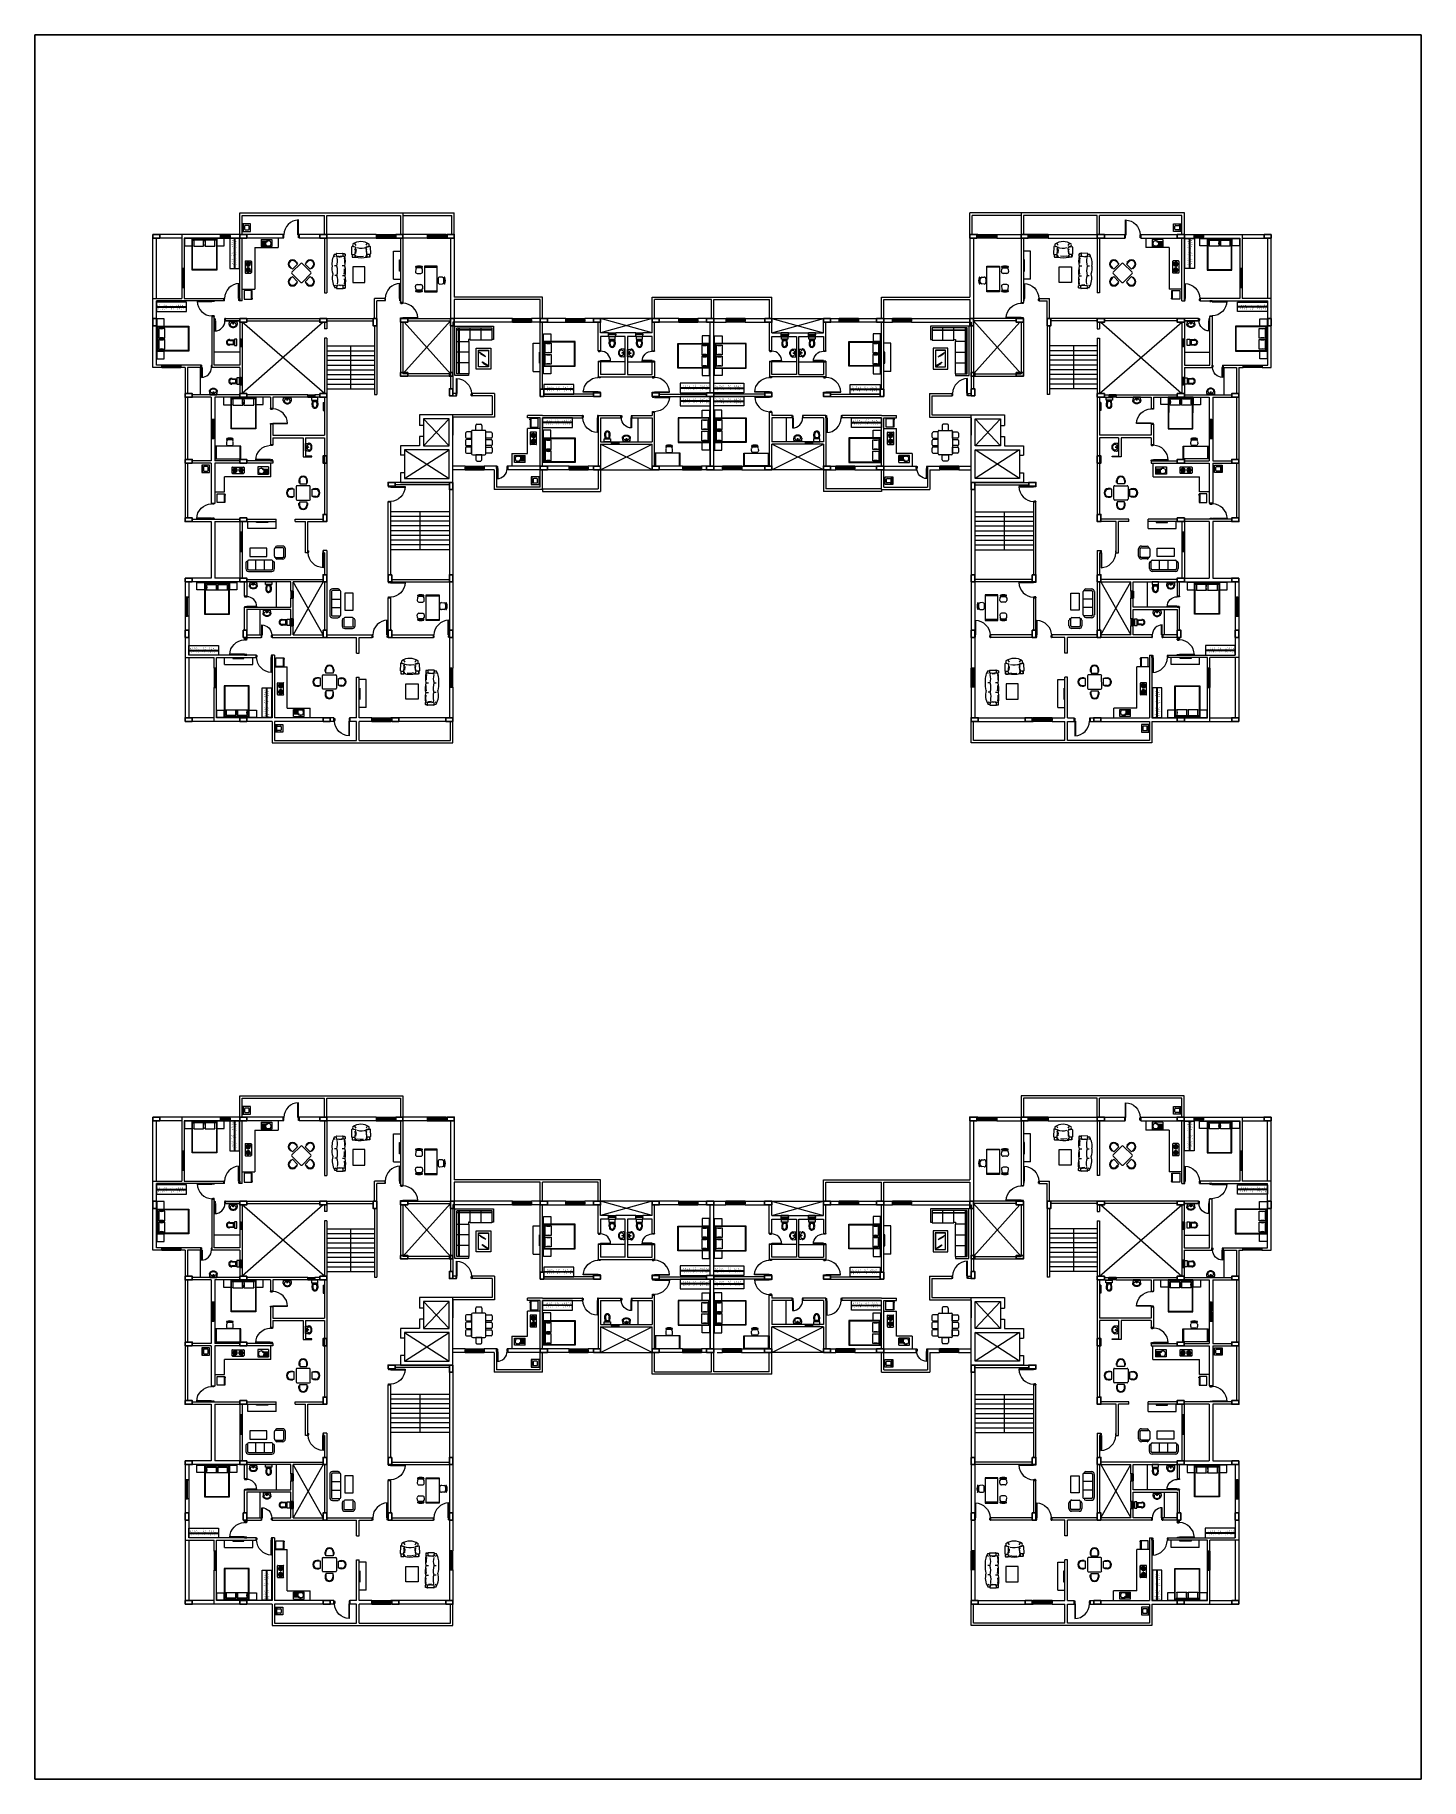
# Model space of a CAD drawing. Header units: inches. Extents: x 1 to 89, y 1 to 111.
import ezdxf

# ---------------------------------------------------------------- set-up
doc = ezdxf.new("R2010")
doc.units = ezdxf.units.IN
doc.header["$MEASUREMENT"] = 0
for name, color, linetype, lineweight in [('col', 250, 'Continuous', 25), ('elev 1', 252, 'Continuous', 9), ('elev 2', 251, 'Continuous', 13), ('forms', 251, 'Continuous', 20), ('FUR', 250, 'Continuous', 9), ('ROAD', 8, 'Continuous', 30), ('walls', 250, 'Continuous', 18)]:
    doc.layers.add(name, color=color, linetype=linetype, lineweight=lineweight)

msp = doc.modelspace()

# ---------------------------------------------------------------- linework, layer by layer
at = {"layer": 'col'}
for points in [[(8.63, 98.8), (9.08, 98.8), (9.08, 98.57), (8.63, 98.57)], [(14.11, 98.8), (14.56, 98.8), (14.56, 98.57), (14.11, 98.57)], [(19.15, 98.8), (19.6, 98.8), (19.6, 98.57), (19.15, 98.57)], [(23.95, 98.8), (24.4, 98.8), (24.4, 98.57), (23.95, 98.57)], [(27.18, 98.8), (27.63, 98.8), (27.63, 98.57), (27.18, 98.57)], [(60.56, 98.8), (60.11, 98.8), (60.11, 98.57), (60.56, 98.57)], [(63.79, 98.8), (63.34, 98.8), (63.34, 98.57), (63.79, 98.57)], [(68.59, 98.8), (68.14, 98.8), (68.14, 98.57), (68.59, 98.57)], [(73.63, 98.8), (73.18, 98.8), (73.18, 98.57), (73.63, 98.57)], [(79.11, 98.8), (78.66, 98.8), (78.66, 98.57), (79.11, 98.57)], [(8.86, 93.5), (8.86, 93.05), (8.63, 93.05), (8.63, 93.5)], [(14.11, 93.5), (14.56, 93.5), (14.56, 93.27), (14.11, 93.27)], [(19.15, 93.5), (19.6, 93.5), (19.6, 93.27), (19.15, 93.27)], [(22.75, 93.05), (22.75, 93.5), (22.52, 93.5), (22.52, 93.05)], [(24.25, 93.5), (24.7, 93.5), (24.7, 93.27), (24.25, 93.27)], [(27.63, 93.5), (27.63, 93.05), (27.4, 93.05), (27.4, 93.5)], [(33.05, 93.5), (33.5, 93.5), (33.5, 93.27), (33.05, 93.27)], [(36.4, 93.5), (36.85, 93.5), (36.85, 93.27), (36.4, 93.27)], [(40.55, 93.5), (40.1, 93.5), (40.1, 93.27), (40.55, 93.27)], [(43.98, 93.5), (43.53, 93.5), (43.53, 93.27), (43.98, 93.27)], [(47.19, 93.5), (47.64, 93.5), (47.64, 93.27), (47.19, 93.27)], [(51.34, 93.5), (50.89, 93.5), (50.89, 93.27), (51.34, 93.27)], [(54.69, 93.5), (54.24, 93.5), (54.24, 93.27), (54.69, 93.27)], [(60.11, 93.5), (60.11, 93.05), (60.34, 93.05), (60.34, 93.5)], [(63.49, 93.5), (63.04, 93.5), (63.04, 93.27), (63.49, 93.27)], [(64.99, 93.05), (64.99, 93.5), (65.22, 93.5), (65.22, 93.05)], [(68.59, 93.5), (68.14, 93.5), (68.14, 93.27), (68.59, 93.27)], [(73.63, 93.5), (73.18, 93.5), (73.18, 93.27), (73.63, 93.27)], [(78.88, 93.5), (78.88, 93.05), (79.11, 93.05), (79.11, 93.5)], [(24.25, 90.09), (24.7, 90.09), (24.7, 89.86), (24.25, 89.86)], [(27.32, 90.09), (27.55, 90.09), (27.55, 89.86), (27.32, 89.86)], [(27.55, 89.08), (27.55, 88.63), (27.32, 88.63), (27.32, 89.08)], [(33.28, 89.04), (33.28, 88.59), (33.05, 88.59), (33.05, 89.04)], [(54.46, 89.04), (54.46, 88.59), (54.69, 88.59), (54.69, 89.04)], [(60.42, 90.09), (60.19, 90.09), (60.19, 89.86), (60.42, 89.86)], [(60.19, 89.08), (60.19, 88.63), (60.42, 88.63), (60.42, 89.08)], [(63.49, 90.09), (63.04, 90.09), (63.04, 89.86), (63.49, 89.86)], [(10.67, 88.77), (11.12, 88.77), (11.12, 88.54), (10.67, 88.54)], [(14.11, 88.77), (14.56, 88.77), (14.56, 88.54), (14.11, 88.54)], [(19.15, 88.77), (19.6, 88.77), (19.6, 88.54), (19.15, 88.54)], [(36.4, 88.82), (36.85, 88.82), (36.85, 88.59), (36.4, 88.59)], [(40.55, 88.82), (40.1, 88.82), (40.1, 88.59), (40.55, 88.59)], [(43.98, 88.82), (43.53, 88.82), (43.53, 88.59), (43.98, 88.59)], [(47.19, 88.82), (47.64, 88.82), (47.64, 88.59), (47.19, 88.59)], [(51.34, 88.82), (50.89, 88.82), (50.89, 88.59), (51.34, 88.59)], [(68.59, 88.77), (68.14, 88.77), (68.14, 88.54), (68.59, 88.54)], [(73.63, 88.77), (73.18, 88.77), (73.18, 88.54), (73.63, 88.54)], [(77.07, 88.77), (76.62, 88.77), (76.62, 88.54), (77.07, 88.54)], [(19.6, 84.84), (19.6, 84.39), (19.37, 84.39), (19.37, 84.84)], [(68.14, 84.84), (68.14, 84.39), (68.37, 84.39), (68.37, 84.84)], [(10.67, 84.62), (11.12, 84.62), (11.12, 84.39), (10.67, 84.39)], [(14.11, 84.62), (14.56, 84.62), (14.56, 84.39), (14.11, 84.39)], [(33.05, 84.19), (33.5, 84.19), (33.5, 83.96), (33.05, 83.96)], [(36.4, 84.2), (36.85, 84.2), (36.85, 83.97), (36.4, 83.97)], [(40.55, 84.2), (40.1, 84.2), (40.1, 83.97), (40.55, 83.97)], [(43.98, 84.2), (43.53, 84.2), (43.53, 83.97), (43.98, 83.97)], [(47.19, 84.2), (47.64, 84.2), (47.64, 83.97), (47.19, 83.97)], [(51.34, 84.2), (50.89, 84.2), (50.89, 83.97), (51.34, 83.97)], [(54.69, 84.19), (54.24, 84.19), (54.24, 83.96), (54.69, 83.96)], [(73.63, 84.62), (73.18, 84.62), (73.18, 84.39), (73.63, 84.39)], [(77.07, 84.62), (76.62, 84.62), (76.62, 84.39), (77.07, 84.39)], [(23.91, 82.94), (23.46, 82.94), (23.46, 83.17), (23.91, 83.17)], [(27.55, 83.17), (27.55, 82.72), (27.32, 82.72), (27.32, 83.17)], [(60.19, 83.17), (60.19, 82.72), (60.42, 82.72), (60.42, 83.17)], [(63.83, 82.94), (64.28, 82.94), (64.28, 83.17), (63.83, 83.17)], [(10.67, 80.94), (11.12, 80.94), (11.12, 80.71), (10.67, 80.71)], [(14.11, 80.94), (14.56, 80.94), (14.56, 80.71), (14.11, 80.71)], [(19.6, 81.16), (19.6, 80.71), (19.37, 80.71), (19.37, 81.16)], [(68.14, 81.16), (68.14, 80.71), (68.37, 80.71), (68.37, 81.16)], [(73.63, 80.94), (73.18, 80.94), (73.18, 80.71), (73.63, 80.71)], [(77.07, 80.94), (76.62, 80.94), (76.62, 80.71), (77.07, 80.71)], [(10.67, 77.14), (11.12, 77.14), (11.12, 76.91), (10.67, 76.91)], [(14.11, 77.14), (14.56, 77.14), (14.56, 76.91), (14.11, 76.91)], [(19.6, 77.36), (19.6, 76.91), (19.37, 76.91), (19.37, 77.36)], [(23.69, 77.36), (23.69, 76.91), (23.46, 76.91), (23.46, 77.36)], [(27.55, 77.36), (27.55, 76.91), (27.32, 76.91), (27.32, 77.36)], [(60.19, 77.36), (60.19, 76.91), (60.42, 76.91), (60.42, 77.36)], [(64.05, 77.36), (64.05, 76.91), (64.28, 76.91), (64.28, 77.36)], [(68.14, 77.36), (68.14, 76.91), (68.37, 76.91), (68.37, 77.36)], [(73.63, 77.14), (73.18, 77.14), (73.18, 76.91), (73.63, 76.91)], [(77.07, 77.14), (76.62, 77.14), (76.62, 76.91), (77.07, 76.91)], [(10.9, 73.86), (10.9, 73.41), (10.67, 73.41), (10.67, 73.86)], [(14.56, 73.86), (14.56, 73.41), (14.33, 73.41), (14.33, 73.86)], [(19.6, 73.86), (19.6, 73.41), (19.37, 73.41), (19.37, 73.86)], [(23.69, 73.86), (23.69, 73.41), (23.46, 73.41), (23.46, 73.86)], [(27.55, 73.86), (27.55, 73.41), (27.32, 73.41), (27.32, 73.86)], [(60.19, 73.86), (60.19, 73.41), (60.42, 73.41), (60.42, 73.86)], [(64.05, 73.86), (64.05, 73.41), (64.28, 73.41), (64.28, 73.86)], [(68.14, 73.86), (68.14, 73.41), (68.37, 73.41), (68.37, 73.86)], [(73.18, 73.86), (73.18, 73.41), (73.41, 73.41), (73.41, 73.86)], [(76.84, 73.86), (76.84, 73.41), (77.07, 73.41), (77.07, 73.86)], [(10.67, 68.11), (11.12, 68.11), (11.12, 68.34), (10.67, 68.34)], [(14.11, 68.11), (14.56, 68.11), (14.56, 68.34), (14.11, 68.34)], [(19.37, 68.11), (19.82, 68.11), (19.82, 68.34), (19.37, 68.34)], [(23.69, 68.11), (24.14, 68.11), (24.14, 68.34), (23.69, 68.34)], [(27.1, 68.11), (27.55, 68.11), (27.55, 68.34), (27.1, 68.34)], [(60.64, 68.11), (60.19, 68.11), (60.19, 68.34), (60.64, 68.34)], [(64.05, 68.11), (63.6, 68.11), (63.6, 68.34), (64.05, 68.34)], [(68.37, 68.11), (67.92, 68.11), (67.92, 68.34), (68.37, 68.34)], [(73.63, 68.11), (73.18, 68.11), (73.18, 68.34), (73.63, 68.34)], [(77.07, 68.11), (76.62, 68.11), (76.62, 68.34), (77.07, 68.34)], [(8.63, 43.18), (9.08, 43.18), (9.08, 42.95), (8.63, 42.95)], [(14.11, 43.18), (14.56, 43.18), (14.56, 42.95), (14.11, 42.95)], [(19.15, 43.18), (19.6, 43.18), (19.6, 42.95), (19.15, 42.95)], [(23.95, 43.18), (24.4, 43.18), (24.4, 42.95), (23.95, 42.95)], [(27.18, 43.18), (27.63, 43.18), (27.63, 42.95), (27.18, 42.95)], [(60.56, 43.18), (60.11, 43.18), (60.11, 42.95), (60.56, 42.95)], [(63.79, 43.18), (63.34, 43.18), (63.34, 42.95), (63.79, 42.95)], [(68.59, 43.18), (68.14, 43.18), (68.14, 42.95), (68.59, 42.95)], [(73.62, 43.18), (73.17, 43.18), (73.17, 42.95), (73.62, 42.95)], [(79.1, 43.18), (78.65, 43.18), (78.65, 42.95), (79.1, 42.95)], [(8.86, 37.88), (8.86, 37.43), (8.63, 37.43), (8.63, 37.88)], [(14.11, 37.88), (14.56, 37.88), (14.56, 37.65), (14.11, 37.65)], [(19.15, 37.88), (19.6, 37.88), (19.6, 37.65), (19.15, 37.65)], [(22.75, 37.43), (22.75, 37.88), (22.52, 37.88), (22.52, 37.43)], [(24.25, 37.88), (24.7, 37.88), (24.7, 37.65), (24.25, 37.65)], [(27.63, 37.88), (27.63, 37.43), (27.4, 37.43), (27.4, 37.88)], [(33.05, 37.88), (33.5, 37.88), (33.5, 37.65), (33.05, 37.65)], [(36.4, 37.88), (36.85, 37.88), (36.85, 37.65), (36.4, 37.65)], [(40.55, 37.88), (40.1, 37.88), (40.1, 37.65), (40.55, 37.65)], [(43.98, 37.88), (43.53, 37.88), (43.53, 37.65), (43.98, 37.65)], [(47.18, 37.88), (47.63, 37.88), (47.63, 37.65), (47.18, 37.65)], [(51.34, 37.88), (50.89, 37.88), (50.89, 37.65), (51.34, 37.65)], [(54.69, 37.88), (54.24, 37.88), (54.24, 37.65), (54.69, 37.65)], [(60.11, 37.88), (60.11, 37.43), (60.34, 37.43), (60.34, 37.88)], [(63.49, 37.88), (63.04, 37.88), (63.04, 37.65), (63.49, 37.65)], [(64.99, 37.43), (64.99, 37.88), (65.22, 37.88), (65.22, 37.43)], [(68.59, 37.88), (68.14, 37.88), (68.14, 37.65), (68.59, 37.65)], [(73.62, 37.88), (73.17, 37.88), (73.17, 37.65), (73.62, 37.65)], [(78.87, 37.88), (78.87, 37.43), (79.1, 37.43), (79.1, 37.88)], [(24.25, 34.47), (24.7, 34.47), (24.7, 34.24), (24.25, 34.24)], [(27.32, 34.47), (27.55, 34.47), (27.55, 34.24), (27.32, 34.24)], [(60.42, 34.47), (60.19, 34.47), (60.19, 34.24), (60.42, 34.24)], [(63.49, 34.47), (63.04, 34.47), (63.04, 34.24), (63.49, 34.24)], [(10.67, 33.15), (11.12, 33.15), (11.12, 32.92), (10.67, 32.92)], [(14.11, 33.15), (14.56, 33.15), (14.56, 32.92), (14.11, 32.92)], [(19.15, 33.15), (19.6, 33.15), (19.6, 32.92), (19.15, 32.92)], [(27.55, 33.46), (27.55, 33.01), (27.32, 33.01), (27.32, 33.46)], [(33.28, 33.42), (33.28, 32.97), (33.05, 32.97), (33.05, 33.42)], [(36.4, 33.2), (36.85, 33.2), (36.85, 32.97), (36.4, 32.97)], [(40.55, 33.2), (40.1, 33.2), (40.1, 32.97), (40.55, 32.97)], [(43.98, 33.2), (43.53, 33.2), (43.53, 32.97), (43.98, 32.97)], [(47.18, 33.2), (47.63, 33.2), (47.63, 32.97), (47.18, 32.97)], [(51.34, 33.2), (50.89, 33.2), (50.89, 32.97), (51.34, 32.97)], [(54.46, 33.42), (54.46, 32.97), (54.69, 32.97), (54.69, 33.42)], [(60.19, 33.46), (60.19, 33.01), (60.42, 33.01), (60.42, 33.46)], [(68.59, 33.15), (68.14, 33.15), (68.14, 32.92), (68.59, 32.92)], [(73.62, 33.15), (73.17, 33.15), (73.17, 32.92), (73.62, 32.92)], [(77.07, 33.15), (76.62, 33.15), (76.62, 32.92), (77.07, 32.92)], [(10.67, 29), (11.12, 29), (11.12, 28.77), (10.67, 28.77)], [(14.11, 29), (14.56, 29), (14.56, 28.77), (14.11, 28.77)], [(19.6, 29.22), (19.6, 28.77), (19.37, 28.77), (19.37, 29.22)], [(68.14, 29.22), (68.14, 28.77), (68.37, 28.77), (68.37, 29.22)], [(73.62, 29), (73.17, 29), (73.17, 28.77), (73.62, 28.77)], [(77.07, 29), (76.62, 29), (76.62, 28.77), (77.07, 28.77)], [(23.91, 27.32), (23.46, 27.32), (23.46, 27.55), (23.91, 27.55)], [(27.55, 27.55), (27.55, 27.1), (27.32, 27.1), (27.32, 27.55)], [(33.05, 28.57), (33.5, 28.57), (33.5, 28.34), (33.05, 28.34)], [(36.4, 28.58), (36.85, 28.58), (36.85, 28.35), (36.4, 28.35)], [(40.55, 28.58), (40.1, 28.58), (40.1, 28.35), (40.55, 28.35)], [(43.98, 28.58), (43.53, 28.58), (43.53, 28.35), (43.98, 28.35)], [(47.18, 28.58), (47.63, 28.58), (47.63, 28.35), (47.18, 28.35)], [(51.34, 28.58), (50.89, 28.58), (50.89, 28.35), (51.34, 28.35)], [(54.69, 28.57), (54.24, 28.57), (54.24, 28.34), (54.69, 28.34)], [(60.19, 27.55), (60.19, 27.1), (60.42, 27.1), (60.42, 27.55)], [(63.83, 27.32), (64.28, 27.32), (64.28, 27.55), (63.83, 27.55)], [(10.67, 25.32), (11.12, 25.32), (11.12, 25.09), (10.67, 25.09)], [(14.11, 25.32), (14.56, 25.32), (14.56, 25.09), (14.11, 25.09)], [(19.6, 25.54), (19.6, 25.09), (19.37, 25.09), (19.37, 25.54)], [(68.14, 25.54), (68.14, 25.09), (68.37, 25.09), (68.37, 25.54)], [(73.62, 25.32), (73.17, 25.32), (73.17, 25.09), (73.62, 25.09)], [(77.07, 25.32), (76.62, 25.32), (76.62, 25.09), (77.07, 25.09)], [(10.67, 21.52), (11.12, 21.52), (11.12, 21.29), (10.67, 21.29)], [(14.11, 21.52), (14.56, 21.52), (14.56, 21.29), (14.11, 21.29)], [(19.6, 21.74), (19.6, 21.29), (19.37, 21.29), (19.37, 21.74)], [(23.69, 21.74), (23.69, 21.29), (23.46, 21.29), (23.46, 21.74)], [(27.55, 21.74), (27.55, 21.29), (27.32, 21.29), (27.32, 21.74)], [(60.19, 21.74), (60.19, 21.29), (60.42, 21.29), (60.42, 21.74)], [(64.05, 21.74), (64.05, 21.29), (64.28, 21.29), (64.28, 21.74)], [(68.14, 21.74), (68.14, 21.29), (68.37, 21.29), (68.37, 21.74)], [(73.62, 21.52), (73.17, 21.52), (73.17, 21.29), (73.62, 21.29)], [(77.07, 21.52), (76.62, 21.52), (76.62, 21.29), (77.07, 21.29)], [(10.9, 18.24), (10.9, 17.79), (10.67, 17.79), (10.67, 18.24)], [(14.56, 18.24), (14.56, 17.79), (14.33, 17.79), (14.33, 18.24)], [(19.6, 18.24), (19.6, 17.79), (19.37, 17.79), (19.37, 18.24)], [(23.69, 18.24), (23.69, 17.79), (23.46, 17.79), (23.46, 18.24)], [(27.55, 18.24), (27.55, 17.79), (27.32, 17.79), (27.32, 18.24)], [(60.19, 18.24), (60.19, 17.79), (60.42, 17.79), (60.42, 18.24)], [(64.05, 18.24), (64.05, 17.79), (64.28, 17.79), (64.28, 18.24)], [(68.14, 18.24), (68.14, 17.79), (68.37, 17.79), (68.37, 18.24)], [(73.17, 18.24), (73.17, 17.79), (73.4, 17.79), (73.4, 18.24)], [(76.84, 18.24), (76.84, 17.79), (77.07, 17.79), (77.07, 18.24)], [(10.67, 12.49), (11.12, 12.49), (11.12, 12.72), (10.67, 12.72)], [(14.11, 12.49), (14.56, 12.49), (14.56, 12.72), (14.11, 12.72)], [(19.37, 12.49), (19.82, 12.49), (19.82, 12.72), (19.37, 12.72)], [(23.69, 12.49), (24.14, 12.49), (24.14, 12.72), (23.69, 12.72)], [(27.1, 12.49), (27.55, 12.49), (27.55, 12.72), (27.1, 12.72)], [(60.64, 12.49), (60.19, 12.49), (60.19, 12.72), (60.64, 12.72)], [(64.05, 12.49), (63.6, 12.49), (63.6, 12.72), (64.05, 12.72)], [(68.37, 12.49), (67.92, 12.49), (67.92, 12.72), (68.37, 12.72)], [(73.62, 12.49), (73.17, 12.49), (73.17, 12.72), (73.62, 12.72)], [(77.07, 12.49), (76.62, 12.49), (76.62, 12.72), (77.07, 12.72)]]:
    msp.add_lwpolyline(points, close=True, dxfattribs=at)
at = {"layer": 'elev 1'}
for p, q in [((13.5, 98.8), (12.9, 98.8)), ((12.9, 98.57), (13.5, 98.57)), ((22.7, 98.8), (23.9, 98.8)), ((22.7, 98.57), (23.9, 98.57)), ((27.13, 98.8), (25.93, 98.8)), ((25.93, 98.57), (27.13, 98.57)), ((60.61, 98.8), (61.81, 98.8)), ((61.81, 98.57), (60.61, 98.57)), ((65.04, 98.8), (63.84, 98.8)), ((65.04, 98.57), (63.84, 98.57)), ((74.24, 98.8), (74.84, 98.8)), ((74.84, 98.57), (74.24, 98.57)), ((10.46, 96.65), (10.46, 95.45)), ((10.61, 96.65), (10.61, 95.45)), ((77.13, 96.65), (77.13, 95.45)), ((77.28, 96.65), (77.28, 95.45)), ((31.3, 93.5), (32.5, 93.5)), ((34.65, 93.5), (35.85, 93.5)), ((41.78, 93.5), (42.98, 93.5)), ((45.96, 93.5), (44.76, 93.5)), ((53.09, 93.5), (51.89, 93.5)), ((56.44, 93.5), (55.24, 93.5)), ((31.3, 93.27), (32.5, 93.27)), ((34.65, 93.27), (35.85, 93.27)), ((37.35, 92.6), (37.8, 92.6)), ((37.35, 92.37), (37.8, 92.37)), ((39.06, 92.6), (39.51, 92.6)), ((39.06, 92.37), (39.51, 92.37)), ((41.78, 93.27), (42.98, 93.27)), ((45.96, 93.27), (44.76, 93.27)), ((48.68, 92.6), (48.23, 92.6)), ((48.68, 92.37), (48.23, 92.37)), ((50.4, 92.6), (49.95, 92.6)), ((50.4, 92.37), (49.95, 92.37)), ((53.09, 93.27), (51.89, 93.27)), ((56.44, 93.27), (55.24, 93.27)), ((14.11, 92.19), (14.11, 91.74)), ((14.26, 92.19), (14.26, 91.74)), ((19.6, 91.77), (22.6, 91.77)), ((19.6, 91.47), (22.6, 91.47)), ((21.1, 91.77), (21.1, 89.07)), ((68.14, 91.77), (65.14, 91.77)), ((68.14, 91.47), (65.14, 91.47)), ((66.64, 91.77), (66.64, 89.07)), ((73.48, 92.19), (73.48, 91.74)), ((73.63, 92.19), (73.63, 91.74)), ((10.41, 90.57), (9.21, 90.57)), ((9.21, 90.42), (10.41, 90.42)), ((19.6, 91.17), (22.6, 91.17)), ((19.6, 90.87), (22.6, 90.87)), ((19.6, 90.57), (22.6, 90.57)), ((19.6, 90.27), (22.6, 90.27)), ((68.14, 91.17), (65.14, 91.17)), ((68.14, 90.87), (65.14, 90.87)), ((68.14, 90.57), (65.14, 90.57)), ((68.14, 90.27), (65.14, 90.27)), ((77.33, 90.57), (78.53, 90.57)), ((78.53, 90.42), (77.33, 90.42)), ((14.11, 89.78), (14.11, 89.33)), ((14.26, 89.78), (14.26, 89.33)), ((19.6, 89.97), (22.6, 89.97)), ((19.6, 89.67), (22.6, 89.67)), ((19.6, 89.37), (22.6, 89.37)), ((19.6, 89.07), (22.6, 89.07)), ((68.14, 89.97), (65.14, 89.97)), ((68.14, 89.67), (65.14, 89.67)), ((68.14, 89.37), (65.14, 89.37)), ((68.14, 89.07), (65.14, 89.07)), ((73.48, 89.78), (73.48, 89.33)), ((73.63, 89.78), (73.63, 89.33)), ((18.4, 88.69), (18.85, 88.69)), ((18.4, 88.54), (18.85, 88.54)), ((69.34, 88.69), (68.89, 88.69)), ((69.34, 88.54), (68.89, 88.54)), ((12.32, 87.14), (12.32, 85.94)), ((12.55, 87.14), (12.55, 85.94)), ((75.19, 87.14), (75.19, 85.94)), ((75.42, 87.14), (75.42, 85.94)), ((37.54, 85.74), (37.99, 85.74)), ((50.2, 85.74), (49.75, 85.74)), ((40.1, 83.97), (36.85, 85.59)), ((36.85, 83.97), (40.1, 85.59)), ((37.54, 85.59), (37.99, 85.59)), ((47.64, 83.97), (50.89, 85.59)), ((50.89, 83.97), (47.64, 85.59)), ((50.2, 85.59), (49.75, 85.59)), ((28.32, 84.19), (29.52, 84.19)), ((28.32, 83.96), (29.52, 83.96)), ((34.87, 84.2), (36.07, 84.2)), ((34.87, 83.97), (36.07, 83.97)), ((36.85, 83.97), (40.1, 83.97)), ((42, 84.2), (43.2, 84.2)), ((42, 83.97), (43.2, 83.97)), ((45.74, 84.2), (44.54, 84.2)), ((45.74, 83.97), (44.54, 83.97)), ((50.89, 83.97), (47.64, 83.97)), ((52.87, 84.2), (51.67, 84.2)), ((52.87, 83.97), (51.67, 83.97)), ((59.42, 84.19), (58.22, 84.19)), ((59.42, 83.96), (58.22, 83.96)), ((27.32, 81.33), (23.61, 81.33)), ((27.32, 81.03), (23.61, 81.03)), ((27.32, 80.73), (23.61, 80.73)), ((27.32, 80.43), (23.61, 80.43)), ((25.46, 81.33), (25.46, 78.93)), ((60.42, 81.33), (64.13, 81.33)), ((60.42, 81.03), (64.13, 81.03)), ((60.42, 80.73), (64.13, 80.73)), ((60.42, 80.43), (64.13, 80.43)), ((62.28, 81.33), (62.28, 78.93)), ((14.11, 80.03), (14.11, 78.83)), ((14.26, 80.03), (14.26, 78.83)), ((27.32, 80.13), (23.61, 80.13)), ((27.32, 79.83), (23.61, 79.83)), ((27.32, 79.53), (23.61, 79.53)), ((27.32, 79.23), (23.61, 79.23)), ((60.42, 80.13), (64.13, 80.13)), ((60.42, 79.83), (64.13, 79.83)), ((60.42, 79.53), (64.13, 79.53)), ((60.42, 79.23), (64.13, 79.23)), ((73.48, 80.03), (73.48, 78.83)), ((73.63, 80.03), (73.63, 78.83)), ((27.32, 78.93), (23.61, 78.93)), ((60.42, 78.93), (64.13, 78.93)), ((10.67, 75.95), (10.67, 74.75)), ((10.9, 75.95), (10.9, 74.75)), ((17.33, 76.33), (17.33, 75.88)), ((17.48, 76.33), (17.48, 75.88)), ((70.26, 76.33), (70.26, 75.88)), ((70.42, 76.33), (70.42, 75.88)), ((76.84, 75.95), (76.84, 74.75)), ((77.07, 75.95), (77.07, 74.75)), ((17.33, 74.58), (17.33, 74.13)), ((17.48, 74.58), (17.48, 74.13)), ((70.26, 74.58), (70.26, 74.13)), ((70.42, 74.58), (70.42, 74.13)), ((12.5, 71.46), (12.5, 70.26)), ((12.65, 70.26), (12.65, 71.46)), ((27.32, 71.46), (27.32, 70.26)), ((27.55, 70.26), (27.55, 71.46)), ((60.19, 70.26), (60.19, 71.46)), ((60.42, 71.46), (60.42, 70.26)), ((75.09, 70.26), (75.09, 71.46)), ((75.24, 71.46), (75.24, 70.26)), ((22.43, 68.34), (23.63, 68.34)), ((65.31, 68.34), (64.11, 68.34)), ((22.43, 68.11), (23.63, 68.11)), ((65.31, 68.11), (64.11, 68.11)), ((13.5, 43.18), (12.9, 43.18)), ((12.9, 42.95), (13.5, 42.95)), ((22.7, 43.18), (23.9, 43.18)), ((22.7, 42.95), (23.9, 42.95)), ((27.13, 43.18), (25.93, 43.18)), ((25.93, 42.95), (27.13, 42.95)), ((60.61, 43.18), (61.81, 43.18)), ((61.81, 42.95), (60.61, 42.95)), ((65.04, 43.18), (63.84, 43.18)), ((65.04, 42.95), (63.84, 42.95)), ((74.24, 43.18), (74.84, 43.18)), ((74.84, 42.95), (74.24, 42.95)), ((10.46, 41.03), (10.46, 39.83)), ((10.61, 41.03), (10.61, 39.83)), ((77.12, 41.03), (77.12, 39.83)), ((77.27, 41.03), (77.27, 39.83)), ((31.3, 37.88), (32.5, 37.88)), ((31.3, 37.65), (32.5, 37.65)), ((34.65, 37.88), (35.85, 37.88)), ((34.65, 37.65), (35.85, 37.65)), ((41.78, 37.88), (42.98, 37.88)), ((41.78, 37.65), (42.98, 37.65)), ((45.95, 37.88), (44.75, 37.88)), ((45.95, 37.65), (44.75, 37.65)), ((53.09, 37.88), (51.89, 37.88)), ((53.09, 37.65), (51.89, 37.65)), ((56.44, 37.88), (55.24, 37.88)), ((56.44, 37.65), (55.24, 37.65)), ((14.11, 36.57), (14.11, 36.12)), ((14.26, 36.57), (14.26, 36.12)), ((37.35, 36.98), (37.8, 36.98)), ((37.35, 36.75), (37.8, 36.75)), ((39.06, 36.98), (39.51, 36.98)), ((39.06, 36.75), (39.51, 36.75)), ((48.68, 36.98), (48.23, 36.98)), ((48.68, 36.75), (48.23, 36.75)), ((50.39, 36.98), (49.94, 36.98)), ((50.39, 36.75), (49.94, 36.75)), ((73.47, 36.57), (73.47, 36.12)), ((73.63, 36.57), (73.63, 36.12)), ((19.6, 36.15), (22.6, 36.15)), ((19.6, 35.85), (22.6, 35.85)), ((19.6, 35.55), (22.6, 35.55)), ((19.6, 35.25), (22.6, 35.25)), ((21.1, 36.15), (21.1, 33.45)), ((68.14, 36.15), (65.14, 36.15)), ((68.14, 35.85), (65.14, 35.85)), ((68.14, 35.55), (65.14, 35.55)), ((68.14, 35.25), (65.14, 35.25)), ((66.64, 36.15), (66.64, 33.45)), ((10.41, 34.95), (9.21, 34.95)), ((9.21, 34.8), (10.41, 34.8)), ((14.11, 34.16), (14.11, 33.71)), ((14.26, 34.16), (14.26, 33.71)), ((19.6, 34.95), (22.6, 34.95)), ((19.6, 34.65), (22.6, 34.65)), ((19.6, 34.35), (22.6, 34.35)), ((68.14, 34.95), (65.14, 34.95)), ((68.14, 34.65), (65.14, 34.65)), ((68.14, 34.35), (65.14, 34.35)), ((73.47, 34.16), (73.47, 33.71)), ((73.63, 34.16), (73.63, 33.71)), ((77.32, 34.95), (78.52, 34.95)), ((78.52, 34.8), (77.32, 34.8)), ((18.4, 33.07), (18.85, 33.07)), ((19.6, 34.05), (22.6, 34.05)), ((19.6, 33.75), (22.6, 33.75)), ((19.6, 33.45), (22.6, 33.45)), ((68.14, 34.05), (65.14, 34.05)), ((68.14, 33.75), (65.14, 33.75)), ((68.14, 33.45), (65.14, 33.45)), ((69.33, 33.07), (68.88, 33.07)), ((18.4, 32.92), (18.85, 32.92)), ((69.33, 32.92), (68.88, 32.92)), ((12.32, 31.52), (12.32, 30.32)), ((12.55, 31.52), (12.55, 30.32)), ((75.19, 31.52), (75.19, 30.32)), ((75.42, 31.52), (75.42, 30.32)), ((40.1, 28.35), (36.85, 29.97)), ((36.85, 28.35), (40.1, 29.97)), ((37.54, 30.12), (37.99, 30.12)), ((37.54, 29.97), (37.99, 29.97)), ((47.63, 28.35), (50.89, 29.97)), ((50.89, 28.35), (47.63, 29.97)), ((50.2, 30.12), (49.75, 30.12)), ((50.2, 29.97), (49.75, 29.97)), ((28.32, 28.57), (29.52, 28.57)), ((28.32, 28.34), (29.52, 28.34)), ((34.87, 28.58), (36.07, 28.58)), ((34.87, 28.35), (36.07, 28.35)), ((36.85, 28.35), (40.1, 28.35)), ((42, 28.58), (43.2, 28.58)), ((42, 28.35), (43.2, 28.35)), ((45.73, 28.58), (44.53, 28.58)), ((45.73, 28.35), (44.53, 28.35)), ((50.89, 28.35), (47.63, 28.35)), ((52.87, 28.58), (51.67, 28.58)), ((52.87, 28.35), (51.67, 28.35)), ((59.41, 28.57), (58.21, 28.57)), ((59.41, 28.34), (58.21, 28.34)), ((27.32, 25.71), (23.61, 25.71)), ((27.32, 25.41), (23.61, 25.41)), ((25.46, 25.71), (25.46, 23.31)), ((60.42, 25.71), (64.13, 25.71)), ((60.42, 25.41), (64.13, 25.41)), ((62.27, 25.71), (62.27, 23.31)), ((14.11, 24.41), (14.11, 23.21)), ((14.26, 24.41), (14.26, 23.21)), ((27.32, 25.11), (23.61, 25.11)), ((27.32, 24.81), (23.61, 24.81)), ((27.32, 24.51), (23.61, 24.51)), ((27.32, 24.21), (23.61, 24.21)), ((60.42, 25.11), (64.13, 25.11)), ((60.42, 24.81), (64.13, 24.81)), ((60.42, 24.51), (64.13, 24.51)), ((60.42, 24.21), (64.13, 24.21)), ((73.47, 24.41), (73.47, 23.21)), ((73.62, 24.41), (73.62, 23.21)), ((27.32, 23.91), (23.61, 23.91)), ((27.32, 23.61), (23.61, 23.61)), ((27.32, 23.31), (23.61, 23.31)), ((60.42, 23.91), (64.13, 23.91)), ((60.42, 23.61), (64.13, 23.61)), ((60.42, 23.31), (64.13, 23.31)), ((10.67, 20.33), (10.67, 19.13)), ((10.9, 20.33), (10.9, 19.13)), ((17.33, 20.71), (17.33, 20.26)), ((17.48, 20.71), (17.48, 20.26)), ((70.26, 20.71), (70.26, 20.26)), ((70.41, 20.71), (70.41, 20.26)), ((76.84, 20.33), (76.84, 19.13)), ((77.07, 20.33), (77.07, 19.13)), ((17.33, 18.96), (17.33, 18.51)), ((17.48, 18.96), (17.48, 18.51)), ((70.26, 18.96), (70.26, 18.51)), ((70.41, 18.96), (70.41, 18.51)), ((12.5, 15.84), (12.5, 14.64)), ((12.65, 14.64), (12.65, 15.84)), ((27.32, 15.84), (27.32, 14.64)), ((27.55, 14.64), (27.55, 15.84)), ((60.19, 14.64), (60.19, 15.84)), ((60.42, 15.84), (60.42, 14.64)), ((75.09, 14.64), (75.09, 15.84)), ((75.24, 15.84), (75.24, 14.64)), ((22.43, 12.72), (23.63, 12.72)), ((22.43, 12.49), (23.63, 12.49)), ((65.31, 12.72), (64.11, 12.72)), ((65.31, 12.49), (64.11, 12.49))]:
    msp.add_line(p, q, dxfattribs=at)
at = {"layer": 'elev 2'}
for p, q in [((40.1, 93.5), (36.85, 93.5)), ((40.1, 93.5), (36.85, 92.6)), ((40.1, 92.6), (36.85, 93.5)), ((47.64, 93.5), (50.89, 93.5)), ((47.64, 93.5), (50.89, 92.6)), ((47.64, 92.6), (50.89, 93.5)), ((40.1, 37.88), (36.85, 37.88)), ((40.1, 37.88), (36.85, 36.98)), ((40.1, 36.98), (36.85, 37.88)), ((47.63, 37.88), (50.89, 37.88)), ((47.63, 37.88), (50.89, 36.98)), ((47.63, 36.98), (50.89, 37.88))]:
    msp.add_line(p, q, dxfattribs=at)
at = {"layer": 'forms'}
for p, q in [((19.37, 93.27), (14.26, 88.77)), ((19.45, 88.77), (14.26, 93.27)), ((27.4, 93.35), (24.4, 90.01)), ((27.4, 90.01), (24.47, 93.27)), ((60.34, 93.35), (63.34, 90.01)), ((60.34, 90.01), (63.27, 93.27)), ((68.29, 88.77), (73.48, 93.27)), ((68.37, 93.27), (73.48, 88.77)), ((19.37, 76.91), (17.48, 73.56)), ((19.37, 73.56), (17.48, 76.91)), ((68.37, 76.91), (70.26, 73.56)), ((68.37, 73.56), (70.26, 76.91)), ((19.37, 37.65), (14.26, 33.15)), ((19.45, 33.15), (14.26, 37.65)), ((27.4, 37.73), (24.4, 34.39)), ((27.4, 34.39), (24.47, 37.65)), ((60.34, 37.73), (63.34, 34.39)), ((60.34, 34.39), (63.27, 37.65)), ((68.29, 33.15), (73.47, 37.65)), ((68.37, 37.65), (73.47, 33.15)), ((19.37, 21.29), (17.48, 17.94)), ((19.37, 17.94), (17.48, 21.29)), ((68.37, 21.29), (70.26, 17.94)), ((68.37, 17.94), (70.26, 21.29))]:
    msp.add_line(p, q, dxfattribs=at)
at = {"layer": 'FUR'}
for p, q in [((14.3, 99.47), (14.3, 98.99)), ((14.79, 99.47), (14.3, 99.47)), ((14.3, 98.99), (14.79, 98.99)), ((14.31, 99.46), (14.31, 99.01)), ((14.36, 99.46), (14.31, 99.46)), ((14.31, 99.01), (14.36, 99.01)), ((14.36, 99.01), (14.36, 99.46)), ((14.42, 99.33), (14.42, 99.13)), ((14.66, 99.37), (14.46, 99.37)), ((14.46, 99.09), (14.66, 99.09)), ((14.7, 99.13), (14.7, 99.33)), ((14.79, 98.99), (14.79, 99.47)), ((17.78, 98.78), (17.78, 99.71)), ((69.96, 98.78), (69.96, 99.71)), ((72.95, 98.99), (72.95, 99.47)), ((72.95, 99.47), (73.45, 99.47)), ((73.45, 98.99), (72.95, 98.99)), ((73.04, 99.13), (73.04, 99.33)), ((73.08, 99.37), (73.29, 99.37)), ((73.29, 99.09), (73.08, 99.09)), ((73.33, 99.33), (73.33, 99.13)), ((73.38, 99.01), (73.38, 99.46)), ((73.38, 99.46), (73.43, 99.46)), ((73.43, 99.01), (73.38, 99.01)), ((73.43, 99.46), (73.43, 99.01)), ((73.45, 99.47), (73.45, 98.99)), ((11.11, 98.55), (10.64, 98.55)), ((10.64, 98.55), (10.64, 98.08)), ((10.64, 98.08), (11.11, 98.08)), ((11.11, 96.55), (11.11, 98.55)), ((11.11, 98.55), (12.67, 98.55)), ((11.11, 98.55), (11.11, 98.08)), ((11.11, 98.08), (11.11, 98.55)), ((11.11, 98.48), (12.67, 98.48)), ((11.14, 96.58), (11.14, 98.55)), ((11.22, 98.43), (11.22, 98.06)), ((11.84, 98.43), (11.22, 98.43)), ((11.22, 98.06), (11.84, 98.06)), ((11.84, 98.06), (11.84, 98.43)), ((11.93, 98.43), (11.93, 98.06)), ((12.54, 98.43), (11.93, 98.43)), ((11.93, 98.06), (12.54, 98.06)), ((12.54, 98.06), (12.54, 98.43)), ((12.64, 98.55), (12.64, 96.58)), ((12.67, 98.55), (12.67, 96.55)), ((13.14, 98.55), (12.67, 98.55)), ((12.67, 98.55), (12.67, 98.08)), ((12.67, 98.08), (13.14, 98.08)), ((13.5, 98.73), (12.9, 98.73)), ((12.9, 98.73), (12.9, 98.63)), ((12.95, 98.73), (12.9, 98.73)), ((12.9, 98.73), (12.9, 98.63)), ((12.9, 98.63), (13.45, 98.63)), ((12.95, 98.63), (12.95, 98.73)), ((12.95, 98.63), (12.95, 98.73)), ((12.95, 98.68), (13.45, 98.68)), ((13, 98.63), (13, 98.68)), ((13, 98.67), (13.17, 98.67)), ((13, 98.66), (13.17, 98.66)), ((13, 98.65), (13.17, 98.65)), ((13.14, 98.08), (13.14, 98.55)), ((13.17, 98.73), (13.17, 98.63)), ((13.22, 98.73), (13.22, 98.63)), ((13.22, 98.72), (13.4, 98.72)), ((13.22, 98.71), (13.4, 98.71)), ((13.22, 98.7), (13.4, 98.7)), ((13.4, 98.73), (13.4, 98.68)), ((13.45, 98.68), (13.45, 98.73)), ((13.45, 98.68), (13.45, 98.63)), ((13.5, 98.63), (13.45, 98.63)), ((13.5, 98.73), (13.5, 98.68)), ((13.5, 98.68), (13.5, 98.63)), ((13.77, 98.55), (13.77, 96.66)), ((13.81, 98.55), (13.81, 96.66)), ((15.06, 97.97), (15.06, 95.36)), ((15.06, 97.97), (16.53, 97.97)), ((15.46, 98.49), (15.46, 98.04)), ((15.46, 98.49), (16.14, 98.49)), ((16.14, 98.04), (15.46, 98.04)), ((15.77, 98.35), (15.49, 98.35)), ((15.75, 98.32), (15.49, 98.32)), ((15.74, 98.28), (15.49, 98.28)), ((15.73, 98.25), (15.49, 98.25)), ((15.73, 98.22), (15.49, 98.22)), ((15.74, 98.18), (15.49, 98.18)), ((15.75, 98.15), (15.49, 98.15)), ((15.77, 98.12), (15.49, 98.12)), ((16.14, 98.49), (16.14, 98.04)), ((16.53, 98.57), (16.53, 97.97)), ((17.81, 98.63), (17.81, 98.73)), ((17.81, 98.73), (17.82, 98.73)), ((17.82, 98.63), (17.81, 98.63)), ((17.82, 98.73), (17.82, 98.78)), ((17.82, 98.78), (17.86, 98.78)), ((17.82, 98.59), (17.82, 98.63)), ((17.86, 98.59), (17.82, 98.59)), ((17.86, 98.78), (17.86, 98.59)), ((21.16, 98), (21.16, 97.56)), ((21.39, 97.99), (21.19, 98.04)), ((21.33, 98.03), (21.44, 97.98)), ((21.41, 97.86), (21.35, 97.88)), ((21.39, 97.57), (21.42, 97.95)), ((21.44, 97.84), (21.41, 97.6)), ((22.17, 98.03), (22.06, 97.99)), ((22.07, 97.84), (22.09, 97.61)), ((22.12, 97.57), (22.08, 97.96)), ((22.09, 97.87), (22.15, 97.89)), ((22.11, 97.99), (22.31, 98.05)), ((22.34, 98.01), (22.35, 97.57)), ((23.3, 98.73), (22.7, 98.73)), ((22.7, 98.73), (22.7, 98.63)), ((22.75, 98.73), (22.7, 98.73)), ((22.7, 98.73), (22.7, 98.63)), ((22.7, 98.63), (23.35, 98.63)), ((22.75, 98.63), (22.75, 98.73)), ((22.75, 98.63), (22.75, 98.73)), ((22.75, 98.68), (23.35, 98.68)), ((22.8, 98.63), (22.8, 98.68)), ((22.8, 98.67), (23.3, 98.67)), ((22.8, 98.66), (23.3, 98.66)), ((22.8, 98.65), (23.3, 98.65)), ((23.3, 98.73), (23.85, 98.73)), ((23.3, 98.73), (23.3, 98.68)), ((23.3, 98.68), (23.3, 98.63)), ((23.3, 98.63), (23.9, 98.63)), ((23.35, 98.73), (23.35, 98.63)), ((23.8, 98.72), (23.35, 98.72)), ((23.8, 98.71), (23.35, 98.71)), ((23.8, 98.7), (23.35, 98.7)), ((23.35, 98.68), (23.8, 98.68)), ((23.9, 98.73), (23.8, 98.73)), ((23.8, 98.68), (23.8, 98.73)), ((23.8, 98.68), (23.85, 98.68)), ((23.85, 98.73), (23.9, 98.73)), ((23.85, 98.63), (23.85, 98.73)), ((23.85, 98.63), (23.85, 98.73)), ((23.85, 98.63), (23.85, 98.73)), ((23.9, 98.63), (23.85, 98.63)), ((23.9, 98.73), (23.9, 98.63)), ((23.9, 98.63), (23.9, 98.73)), ((26.53, 98.73), (25.93, 98.73)), ((25.93, 98.73), (25.93, 98.63)), ((25.98, 98.73), (25.93, 98.73)), ((25.93, 98.73), (25.93, 98.63)), ((25.93, 98.63), (26.58, 98.63)), ((25.98, 98.63), (25.98, 98.73)), ((25.98, 98.63), (25.98, 98.73)), ((25.98, 98.68), (26.58, 98.68)), ((26.03, 98.63), (26.03, 98.68)), ((26.03, 98.67), (26.53, 98.67)), ((26.03, 98.66), (26.53, 98.66)), ((26.03, 98.65), (26.53, 98.65)), ((26.53, 98.73), (27.08, 98.73)), ((26.53, 98.73), (26.53, 98.68)), ((26.53, 98.68), (26.53, 98.63)), ((26.53, 98.63), (27.13, 98.63)), ((26.58, 98.73), (26.58, 98.63)), ((27.03, 98.72), (26.58, 98.72)), ((27.03, 98.71), (26.58, 98.71)), ((27.03, 98.7), (26.58, 98.7)), ((26.58, 98.68), (27.03, 98.68)), ((27.13, 98.73), (27.03, 98.73)), ((27.03, 98.68), (27.03, 98.73)), ((27.03, 98.68), (27.08, 98.68)), ((27.08, 98.73), (27.13, 98.73)), ((27.08, 98.63), (27.08, 98.73)), ((27.08, 98.63), (27.08, 98.73)), ((27.08, 98.63), (27.08, 98.73)), ((27.13, 98.63), (27.08, 98.63)), ((27.13, 98.73), (27.13, 98.63)), ((27.13, 98.63), (27.13, 98.73)), ((60.61, 98.73), (60.71, 98.73)), ((60.61, 98.73), (60.61, 98.63)), ((60.66, 98.73), (60.61, 98.73)), ((60.61, 98.63), (60.61, 98.73)), ((61.21, 98.63), (60.61, 98.63)), ((60.61, 98.63), (60.66, 98.63)), ((61.21, 98.73), (60.66, 98.73)), ((60.66, 98.63), (60.66, 98.73)), ((60.66, 98.63), (60.66, 98.73)), ((60.66, 98.63), (60.66, 98.73)), ((60.71, 98.68), (60.66, 98.68)), ((60.71, 98.68), (60.71, 98.73)), ((60.71, 98.72), (61.16, 98.72)), ((60.71, 98.71), (61.16, 98.71)), ((60.71, 98.7), (61.16, 98.7)), ((61.16, 98.68), (60.71, 98.68)), ((61.16, 98.73), (61.16, 98.63)), ((61.76, 98.68), (61.16, 98.68)), ((61.81, 98.63), (61.16, 98.63)), ((61.21, 98.73), (61.81, 98.73)), ((61.21, 98.73), (61.21, 98.68)), ((61.21, 98.68), (61.21, 98.63)), ((61.71, 98.67), (61.21, 98.67)), ((61.71, 98.66), (61.21, 98.66)), ((61.71, 98.65), (61.21, 98.65)), ((61.71, 98.63), (61.71, 98.68)), ((61.76, 98.73), (61.81, 98.73)), ((61.76, 98.63), (61.76, 98.73)), ((61.76, 98.63), (61.76, 98.73)), ((61.81, 98.73), (61.81, 98.63)), ((61.81, 98.73), (61.81, 98.63)), ((63.84, 98.73), (63.94, 98.73)), ((63.84, 98.73), (63.84, 98.63)), ((63.89, 98.73), (63.84, 98.73)), ((63.84, 98.63), (63.84, 98.73)), ((64.44, 98.63), (63.84, 98.63)), ((63.84, 98.63), (63.89, 98.63)), ((64.44, 98.73), (63.89, 98.73)), ((63.89, 98.63), (63.89, 98.73)), ((63.89, 98.63), (63.89, 98.73)), ((63.89, 98.63), (63.89, 98.73)), ((63.94, 98.68), (63.89, 98.68)), ((63.94, 98.68), (63.94, 98.73)), ((63.94, 98.72), (64.39, 98.72)), ((63.94, 98.71), (64.39, 98.71)), ((63.94, 98.7), (64.39, 98.7)), ((64.39, 98.68), (63.94, 98.68)), ((64.39, 98.73), (64.39, 98.63)), ((64.99, 98.68), (64.39, 98.68)), ((65.04, 98.63), (64.39, 98.63)), ((64.44, 98.73), (65.04, 98.73)), ((64.44, 98.73), (64.44, 98.68)), ((64.44, 98.68), (64.44, 98.63)), ((64.94, 98.67), (64.44, 98.67)), ((64.94, 98.66), (64.44, 98.66)), ((64.94, 98.65), (64.44, 98.65)), ((64.94, 98.63), (64.94, 98.68)), ((64.99, 98.73), (65.04, 98.73)), ((64.99, 98.63), (64.99, 98.73)), ((64.99, 98.63), (64.99, 98.73)), ((65.04, 98.73), (65.04, 98.63)), ((65.04, 98.73), (65.04, 98.63)), ((65.4, 98.01), (65.39, 97.57)), ((65.63, 97.99), (65.44, 98.05)), ((65.58, 98.03), (65.68, 97.99)), ((65.65, 97.87), (65.59, 97.89)), ((65.62, 97.57), (65.66, 97.96)), ((65.68, 97.84), (65.65, 97.61)), ((66.41, 98.03), (66.3, 97.98)), ((66.3, 97.84), (66.33, 97.6)), ((66.36, 97.57), (66.32, 97.95)), ((66.33, 97.86), (66.39, 97.88)), ((66.35, 97.99), (66.55, 98.04)), ((66.58, 98), (66.59, 97.56)), ((69.89, 98.78), (69.89, 98.59)), ((69.92, 98.78), (69.89, 98.78)), ((69.89, 98.59), (69.92, 98.59)), ((69.92, 98.73), (69.92, 98.78)), ((69.93, 98.73), (69.92, 98.73)), ((69.92, 98.59), (69.92, 98.63)), ((69.92, 98.63), (69.93, 98.63)), ((69.93, 98.63), (69.93, 98.73)), ((71.21, 98.57), (71.21, 97.97)), ((72.68, 97.97), (71.21, 97.97)), ((71.61, 98.49), (71.61, 98.04)), ((72.28, 98.49), (71.61, 98.49)), ((71.61, 98.04), (72.28, 98.04)), ((71.97, 98.35), (72.25, 98.35)), ((71.97, 98.12), (72.25, 98.12)), ((72, 98.32), (72.25, 98.32)), ((72, 98.28), (72.25, 98.28)), ((72, 98.18), (72.25, 98.18)), ((72, 98.15), (72.25, 98.15)), ((72.01, 98.25), (72.25, 98.25)), ((72.01, 98.22), (72.25, 98.22)), ((72.28, 98.49), (72.28, 98.04)), ((72.68, 97.97), (72.68, 95.36)), ((73.94, 98.55), (73.94, 96.66)), ((73.98, 98.55), (73.98, 96.66)), ((74.24, 98.73), (74.84, 98.73)), ((74.24, 98.73), (74.24, 98.68)), ((74.24, 98.68), (74.24, 98.63)), ((74.24, 98.63), (74.29, 98.63)), ((74.29, 98.68), (74.29, 98.73)), ((74.79, 98.68), (74.29, 98.68)), ((74.29, 98.68), (74.29, 98.63)), ((74.84, 98.63), (74.29, 98.63)), ((74.34, 98.73), (74.34, 98.68)), ((74.52, 98.72), (74.34, 98.72)), ((74.52, 98.71), (74.34, 98.71)), ((74.52, 98.7), (74.34, 98.7)), ((74.52, 98.73), (74.52, 98.63)), ((74.57, 98.73), (74.57, 98.63)), ((74.74, 98.67), (74.57, 98.67)), ((74.74, 98.66), (74.57, 98.66)), ((74.74, 98.65), (74.57, 98.65)), ((74.6, 98.55), (75.07, 98.55)), ((74.6, 98.08), (74.6, 98.55)), ((75.07, 98.08), (74.6, 98.08)), ((74.74, 98.63), (74.74, 98.68)), ((74.79, 98.73), (74.84, 98.73)), ((74.79, 98.63), (74.79, 98.73)), ((74.79, 98.63), (74.79, 98.73)), ((74.84, 98.73), (74.84, 98.63)), ((74.84, 98.73), (74.84, 98.63)), ((75.07, 98.55), (75.07, 96.55)), ((76.63, 98.55), (75.07, 98.55)), ((75.07, 98.55), (75.07, 98.08)), ((76.63, 98.48), (75.07, 98.48)), ((75.1, 98.55), (75.1, 96.58)), ((75.2, 98.06), (75.2, 98.43)), ((75.2, 98.43), (75.82, 98.43)), ((75.82, 98.06), (75.2, 98.06)), ((75.82, 98.43), (75.82, 98.06)), ((75.9, 98.06), (75.9, 98.43)), ((75.9, 98.43), (76.52, 98.43)), ((76.52, 98.06), (75.9, 98.06)), ((76.52, 98.43), (76.52, 98.06)), ((76.6, 96.58), (76.6, 98.55)), ((76.63, 96.55), (76.63, 98.55)), ((76.63, 98.55), (76.63, 98.08)), ((76.63, 98.55), (77.1, 98.55)), ((76.63, 98.08), (76.63, 98.55)), ((77.1, 98.08), (76.63, 98.08)), ((77.1, 98.55), (77.1, 98.08)), ((14.46, 97.1), (14.46, 96.39)), ((14.48, 97.13), (14.82, 97.13)), ((14.55, 97.03), (14.58, 97)), ((14.58, 97), (14.55, 97.03)), ((14.55, 97.03), (14.55, 97.03)), ((14.58, 96.85), (14.55, 96.82)), ((14.55, 96.83), (14.57, 96.85)), ((14.55, 96.82), (14.55, 96.83)), ((14.57, 96.85), (14.58, 96.85)), ((14.58, 97), (14.58, 97)), ((14.73, 96.86), (14.72, 96.85)), ((14.72, 96.85), (14.75, 96.83)), ((14.73, 97), (14.76, 97.03)), ((14.75, 97.03), (14.73, 97.01)), ((14.73, 97.01), (14.73, 97)), ((14.75, 96.83), (14.73, 96.86)), ((14.76, 97.03), (14.75, 97.03)), ((14.75, 96.83), (14.75, 96.83)), ((14.81, 97.02), (14.81, 97.05)), ((14.81, 97.05), (14.82, 97.05)), ((14.82, 97.02), (14.81, 97.02)), ((14.82, 97.05), (14.82, 97.02)), ((14.85, 97.1), (14.85, 96.39)), ((17.35, 96.65), (17.25, 96.74)), ((17.44, 96.62), (17.28, 96.77)), ((17.96, 96.97), (17.4, 96.42)), ((17.76, 96.93), (17.44, 96.62)), ((17.6, 97.09), (17.76, 96.93)), ((17.63, 97.12), (17.73, 97.03)), ((17.73, 97.03), (17.7, 97)), ((18.59, 96.42), (18.04, 96.97)), ((18.4, 97.09), (18.24, 96.93)), ((18.24, 96.93), (18.55, 96.62)), ((18.36, 97.12), (18.27, 97.03)), ((18.27, 97.03), (18.3, 97)), ((18.55, 96.62), (18.71, 96.77)), ((18.65, 96.65), (18.75, 96.74)), ((20.23, 96.81), (20.09, 96.81)), ((20.23, 97.41), (20.19, 97.57)), ((20.2, 97.46), (20.24, 97.37)), ((20.22, 97.6), (20.58, 97.61)), ((20.58, 97.42), (20.26, 97.38)), ((20.33, 97.39), (20.32, 97.44)), ((20.35, 97.37), (20.55, 97.4)), ((20.43, 97.41), (20.43, 97.43)), ((20.54, 97.42), (20.54, 97.45)), ((20.74, 96.81), (20.57, 96.81)), ((20.61, 97.58), (20.61, 97.45)), ((20.61, 97.58), (20.63, 97.58)), ((20.63, 97.58), (20.64, 97.59)), ((20.64, 97.59), (20.66, 97.59)), ((20.66, 97.59), (20.67, 97.59)), ((20.67, 97.59), (20.68, 97.59)), ((20.68, 97.59), (20.69, 97.59)), ((20.69, 97.59), (20.69, 97.59)), ((20.69, 97.59), (20.7, 97.59)), ((20.7, 97.59), (20.71, 97.58)), ((20.7, 97.32), (20.72, 97.16)), ((20.71, 97.58), (20.71, 97.58)), ((20.71, 97.58), (20.72, 97.58)), ((20.72, 97.16), (20.71, 96.99)), ((20.72, 97.58), (20.72, 97.58)), ((20.72, 97.58), (20.72, 97.58)), ((20.72, 97.58), (20.73, 97.58)), ((20.73, 97.58), (20.73, 97.58)), ((20.73, 97.58), (20.73, 97.58)), ((20.73, 97.58), (20.74, 97.57)), ((20.74, 97.57), (20.74, 97.57)), ((20.74, 97.57), (20.74, 97.57)), ((20.74, 97.57), (20.74, 97.57)), ((20.74, 97.57), (20.75, 97.56)), ((20.75, 97.56), (20.75, 97.56)), ((20.75, 97.56), (20.75, 97.55)), ((20.75, 97.55), (20.75, 97.55)), ((20.75, 97.55), (20.75, 97.43)), ((21.19, 97.53), (21.19, 97.51)), ((21.19, 97.53), (21.35, 97.53)), ((21.19, 97.51), (21.19, 97.49)), ((21.19, 97.49), (21.19, 97.47)), ((21.19, 97.47), (21.19, 97.46)), ((21.19, 97.46), (21.19, 97.44)), ((21.19, 97.44), (21.19, 97.43)), ((21.19, 97.43), (21.19, 97.43)), ((21.19, 97.43), (21.19, 97.42)), ((21.19, 97.42), (21.19, 97.41)), ((21.19, 97.41), (21.19, 97.41)), ((21.19, 97.41), (21.19, 97.4)), ((21.19, 97.4), (21.19, 97.39)), ((21.19, 97.39), (21.19, 97.39)), ((21.19, 97.39), (21.19, 97.39)), ((21.19, 97.39), (21.2, 97.38)), ((21.2, 97.38), (21.2, 97.38)), ((21.2, 97.38), (21.2, 97.37)), ((21.2, 97.37), (21.2, 97.37)), ((21.2, 97.37), (21.21, 97.37)), ((21.21, 97.37), (21.21, 97.37)), ((21.21, 97.37), (21.22, 97.36)), ((21.22, 97.36), (21.22, 97.36)), ((21.22, 97.36), (21.23, 97.36)), ((21.23, 97.36), (21.38, 97.36)), ((21.23, 97.36), (21.23, 97.36)), ((21.23, 96.75), (21.23, 95.77)), ((22, 96.75), (21.23, 96.75)), ((21.39, 97.62), (21.35, 97.61)), ((21.4, 97.75), (21.37, 97.74)), ((21.51, 97.43), (21.7, 97.4)), ((21.7, 97.4), (21.91, 97.42)), ((22, 95.77), (22, 96.75)), ((22.11, 97.75), (22.13, 97.75)), ((22.12, 97.62), (22.15, 97.62)), ((22.13, 97.38), (22.13, 97.59)), ((22.28, 97.37), (22.13, 97.37)), ((22.32, 97.54), (22.16, 97.54)), ((22.29, 97.37), (22.28, 97.37)), ((22.28, 97.37), (22.28, 97.37)), ((22.3, 97.37), (22.29, 97.37)), ((22.29, 97.37), (22.29, 97.37)), ((22.31, 97.38), (22.3, 97.38)), ((22.3, 97.38), (22.3, 97.37)), ((22.3, 97.37), (22.3, 97.37)), ((22.32, 97.4), (22.31, 97.39)), ((22.31, 97.39), (22.31, 97.39)), ((22.31, 97.39), (22.31, 97.38)), ((22.31, 97.38), (22.31, 97.38)), ((22.32, 97.54), (22.32, 97.51)), ((22.32, 97.51), (22.32, 97.49)), ((22.32, 97.49), (22.32, 97.48)), ((22.32, 97.48), (22.32, 97.46)), ((22.32, 97.46), (22.32, 97.45)), ((22.32, 97.45), (22.32, 97.44)), ((22.32, 97.44), (22.32, 97.43)), ((22.32, 97.43), (22.32, 97.42)), ((22.32, 97.42), (22.32, 97.42)), ((22.32, 97.42), (22.32, 97.41)), ((22.32, 97.41), (22.32, 97.41)), ((22.32, 97.41), (22.32, 97.4)), ((22.32, 97.4), (22.32, 97.4)), ((23.8, 95.98), (23.8, 97.75)), ((23.8, 97.75), (24.25, 97.75)), ((26.56, 96.79), (25.76, 96.79)), ((25.76, 96.79), (25.76, 95.19)), ((25.76, 96.74), (26.56, 96.74)), ((26.56, 95.19), (26.56, 96.79)), ((61.18, 96.79), (61.98, 96.79)), ((61.18, 95.19), (61.18, 96.79)), ((61.98, 96.74), (61.18, 96.74)), ((61.98, 96.79), (61.98, 95.19)), ((63.94, 97.75), (63.49, 97.75)), ((63.94, 95.98), (63.94, 97.75)), ((65.42, 97.54), (65.58, 97.54)), ((65.42, 97.54), (65.42, 97.51)), ((65.42, 97.51), (65.42, 97.49)), ((65.42, 97.49), (65.42, 97.48)), ((65.42, 97.48), (65.42, 97.46)), ((65.42, 97.46), (65.42, 97.45)), ((65.42, 97.45), (65.42, 97.44)), ((65.42, 97.44), (65.42, 97.43)), ((65.42, 97.43), (65.42, 97.42)), ((65.42, 97.42), (65.42, 97.42)), ((65.42, 97.42), (65.42, 97.41)), ((65.42, 97.41), (65.42, 97.41)), ((65.42, 97.41), (65.42, 97.4)), ((65.42, 97.4), (65.43, 97.4)), ((65.43, 97.4), (65.43, 97.39)), ((65.43, 97.39), (65.43, 97.39)), ((65.43, 97.39), (65.43, 97.38)), ((65.43, 97.38), (65.43, 97.38)), ((65.43, 97.38), (65.44, 97.38)), ((65.44, 97.38), (65.44, 97.37)), ((65.44, 97.37), (65.44, 97.37)), ((65.44, 97.37), (65.45, 97.37)), ((65.45, 97.37), (65.45, 97.37)), ((65.45, 97.37), (65.46, 97.37)), ((65.46, 97.37), (65.46, 97.37)), ((65.46, 97.37), (65.61, 97.37)), ((65.62, 97.62), (65.59, 97.62)), ((65.64, 97.75), (65.61, 97.75)), ((65.61, 97.38), (65.61, 97.59)), ((65.74, 95.77), (65.74, 96.75)), ((65.74, 96.75), (66.51, 96.75)), ((66.04, 97.4), (65.83, 97.42)), ((66.23, 97.43), (66.04, 97.4)), ((66.34, 97.75), (66.37, 97.74)), ((66.36, 97.62), (66.39, 97.61)), ((66.51, 97.36), (66.36, 97.36)), ((66.55, 97.53), (66.39, 97.53)), ((66.52, 97.36), (66.51, 97.36)), ((66.51, 96.75), (66.51, 95.77)), ((66.53, 97.36), (66.52, 97.36)), ((66.52, 97.36), (66.52, 97.36)), ((66.54, 97.37), (66.53, 97.37)), ((66.53, 97.37), (66.53, 97.37)), ((66.53, 97.37), (66.53, 97.36)), ((66.55, 97.38), (66.54, 97.38)), ((66.54, 97.38), (66.54, 97.37)), ((66.54, 97.37), (66.54, 97.37)), ((66.55, 97.53), (66.55, 97.51)), ((66.55, 97.51), (66.56, 97.49)), ((66.56, 97.43), (66.55, 97.42)), ((66.55, 97.42), (66.55, 97.41)), ((66.55, 97.41), (66.55, 97.41)), ((66.55, 97.41), (66.55, 97.4)), ((66.55, 97.4), (66.55, 97.39)), ((66.55, 97.39), (66.55, 97.39)), ((66.55, 97.39), (66.55, 97.39)), ((66.55, 97.39), (66.55, 97.38)), ((66.56, 97.49), (66.56, 97.47)), ((66.56, 97.47), (66.56, 97.46)), ((66.56, 97.46), (66.56, 97.44)), ((66.56, 97.44), (66.56, 97.43)), ((66.56, 97.43), (66.56, 97.43)), ((67, 97.56), (66.99, 97.56)), ((66.99, 97.56), (66.99, 97.55)), ((66.99, 97.55), (66.99, 97.55)), ((66.99, 97.55), (66.99, 97.43)), ((67.01, 97.57), (67, 97.57)), ((67, 97.57), (67, 97.57)), ((67, 97.57), (67, 97.57)), ((67, 97.57), (67, 97.56)), ((67, 96.81), (67.17, 96.81)), ((67.02, 97.58), (67.01, 97.58)), ((67.01, 97.58), (67.01, 97.58)), ((67.01, 97.58), (67.01, 97.58)), ((67.01, 97.58), (67.01, 97.57)), ((67.03, 97.58), (67.02, 97.58)), ((67.02, 97.58), (67.02, 97.58)), ((67.04, 97.32), (67.02, 97.16)), ((67.02, 97.16), (67.03, 96.99)), ((67.04, 97.58), (67.03, 97.58)), ((67.03, 97.58), (67.03, 97.58)), ((67.05, 97.59), (67.04, 97.59)), ((67.04, 97.59), (67.04, 97.58)), ((67.06, 97.59), (67.05, 97.59)), ((67.05, 97.59), (67.05, 97.59)), ((67.07, 97.59), (67.06, 97.59)), ((67.08, 97.59), (67.07, 97.59)), ((67.1, 97.59), (67.08, 97.59)), ((67.11, 97.58), (67.1, 97.59)), ((67.13, 97.58), (67.11, 97.58)), ((67.13, 97.58), (67.13, 97.45)), ((67.52, 97.6), (67.16, 97.61)), ((67.16, 97.42), (67.48, 97.38)), ((67.39, 97.37), (67.19, 97.4)), ((67.2, 97.42), (67.2, 97.45)), ((67.31, 97.41), (67.31, 97.43)), ((67.41, 97.39), (67.42, 97.44)), ((67.51, 97.41), (67.55, 97.57)), ((67.54, 97.46), (67.51, 97.37)), ((67.51, 96.81), (67.65, 96.81)), ((69.09, 96.65), (69, 96.74)), ((69.19, 96.62), (69.03, 96.77)), ((69.15, 96.42), (69.7, 96.97)), ((69.51, 96.93), (69.19, 96.62)), ((69.35, 97.09), (69.51, 96.93)), ((69.38, 97.12), (69.47, 97.03)), ((69.47, 97.03), (69.44, 97)), ((69.78, 96.97), (70.34, 96.42)), ((70.14, 97.09), (69.98, 96.93)), ((69.98, 96.93), (70.3, 96.62)), ((70.11, 97.12), (70.01, 97.03)), ((70.01, 97.03), (70.05, 97)), ((70.3, 96.62), (70.46, 96.77)), ((70.4, 96.65), (70.49, 96.74)), ((72.89, 97.1), (72.89, 96.39)), ((73.26, 97.13), (72.92, 97.13)), ((72.93, 97.02), (72.93, 97.05)), ((72.93, 97.05), (72.93, 97.05)), ((72.93, 97.05), (72.93, 97.02)), ((72.93, 97.02), (72.93, 97.02)), ((73.01, 97), (72.99, 97.03)), ((72.99, 97.03), (72.99, 97.03)), ((72.99, 97.03), (73.02, 97.01)), ((72.99, 96.83), (73.01, 96.86)), ((73.02, 96.85), (72.99, 96.83)), ((72.99, 96.83), (72.99, 96.83)), ((73.02, 97.01), (73.01, 97)), ((73.01, 96.86), (73.02, 96.85)), ((73.19, 97.03), (73.16, 97)), ((73.16, 97), (73.17, 97)), ((73.16, 96.85), (73.19, 96.82)), ((73.17, 96.85), (73.16, 96.85)), ((73.17, 97), (73.19, 97.03)), ((73.19, 96.83), (73.17, 96.85)), ((73.19, 97.03), (73.19, 97.03)), ((73.19, 96.82), (73.19, 96.83)), ((73.29, 97.1), (73.29, 96.39)), ((10.49, 96.65), (10.49, 96.55)), ((10.49, 96.65), (10.59, 96.65)), ((10.49, 96.6), (10.49, 96.65)), ((10.59, 96.65), (10.49, 96.65)), ((10.49, 96.05), (10.49, 96.6)), ((10.59, 96.6), (10.49, 96.6)), ((10.59, 96.6), (10.49, 96.6)), ((10.59, 96.6), (10.49, 96.6)), ((10.54, 96.55), (10.49, 96.55)), ((10.49, 96.1), (10.59, 96.1)), ((10.49, 96.05), (10.49, 95.45)), ((10.49, 96.05), (10.54, 96.05)), ((10.5, 96.55), (10.5, 96.1)), ((10.51, 96.55), (10.51, 96.1)), ((10.52, 96.55), (10.52, 96.1)), ((10.54, 96.55), (10.54, 96.6)), ((10.54, 96.1), (10.54, 96.55)), ((10.54, 95.5), (10.54, 96.1)), ((10.54, 96.05), (10.59, 96.05)), ((10.55, 95.55), (10.55, 96.05)), ((10.56, 95.55), (10.56, 96.05)), ((10.57, 95.55), (10.57, 96.05)), ((10.59, 96.05), (10.59, 96.65)), ((10.59, 96.65), (10.59, 96.6)), ((10.59, 95.45), (10.59, 96.1)), ((12.67, 96.55), (11.11, 96.55)), ((12.64, 96.58), (11.14, 96.58)), ((14.04, 94.77), (14.04, 95.7)), ((14.48, 96.36), (14.82, 96.36)), ((14.58, 96.64), (14.55, 96.66)), ((14.55, 96.66), (14.55, 96.66)), ((14.55, 96.66), (14.57, 96.63)), ((14.58, 96.49), (14.55, 96.46)), ((14.55, 96.46), (14.58, 96.48)), ((14.55, 96.46), (14.55, 96.46)), ((14.57, 96.63), (14.58, 96.64)), ((14.58, 96.48), (14.58, 96.49)), ((14.72, 96.63), (14.75, 96.66)), ((14.73, 96.63), (14.72, 96.63)), ((14.75, 96.66), (14.73, 96.63)), ((14.73, 96.49), (14.76, 96.46)), ((14.73, 96.48), (14.73, 96.49)), ((14.75, 96.46), (14.73, 96.48)), ((14.75, 96.66), (14.75, 96.66)), ((14.76, 96.46), (14.75, 96.46)), ((14.81, 96.47), (14.81, 96.44)), ((14.82, 96.47), (14.81, 96.47)), ((14.81, 96.44), (14.82, 96.44)), ((14.82, 96.44), (14.82, 96.47)), ((17.25, 96.01), (17.35, 96.11)), ((17.28, 95.98), (17.44, 96.14)), ((17.38, 96.68), (17.35, 96.65)), ((17.35, 96.11), (17.38, 96.07)), ((17.4, 96.34), (17.96, 95.78)), ((17.44, 96.14), (17.76, 95.82)), ((17.76, 95.82), (17.6, 95.66)), ((17.73, 95.72), (17.63, 95.63)), ((17.7, 95.76), (17.73, 95.72)), ((18.04, 95.78), (18.59, 96.34)), ((18.55, 96.14), (18.24, 95.82)), ((18.24, 95.82), (18.4, 95.66)), ((18.3, 95.76), (18.27, 95.72)), ((18.27, 95.72), (18.36, 95.63)), ((18.71, 95.98), (18.55, 96.14)), ((18.62, 96.68), (18.65, 96.65)), ((18.65, 96.11), (18.62, 96.07)), ((18.75, 96.01), (18.65, 96.11)), ((20.23, 96.22), (20.1, 96.22)), ((20.22, 95.54), (20.26, 95.62)), ((20.38, 95.62), (20.57, 95.6)), ((20.76, 96.19), (20.58, 96.19)), ((20.7, 96.3), (20.72, 96.46)), ((20.72, 96.46), (20.71, 96.63)), ((20.74, 95.84), (20.72, 96.01)), ((20.72, 95.68), (20.74, 95.84)), ((21.23, 95.77), (22, 95.77)), ((23.8, 95.98), (24.25, 95.98)), ((24.18, 94.77), (24.18, 95.7)), ((25.2, 96.61), (25.19, 96.45)), ((25.29, 96.34), (25.53, 96.34)), ((25.29, 95.64), (25.53, 95.64)), ((25.52, 96.7), (25.3, 96.7)), ((25.63, 96.45), (25.62, 96.61)), ((26.61, 96.01), (26.61, 95.77)), ((26.88, 96.1), (26.72, 96.11)), ((26.72, 95.67), (26.88, 95.68)), ((26.97, 95.78), (26.97, 96)), ((60.77, 95.78), (60.77, 96)), ((60.87, 96.1), (61.03, 96.11)), ((61.03, 95.67), (60.87, 95.68)), ((61.13, 96.01), (61.13, 95.77)), ((62.11, 96.45), (62.12, 96.61)), ((62.45, 96.34), (62.21, 96.34)), ((62.45, 95.64), (62.21, 95.64)), ((62.22, 96.7), (62.44, 96.7)), ((62.54, 96.61), (62.55, 96.45)), ((63.94, 95.98), (63.49, 95.98)), ((63.57, 94.77), (63.57, 95.7)), ((66.51, 95.77), (65.74, 95.77)), ((66.99, 96.19), (67.16, 96.19)), ((67, 95.84), (67.02, 96.01)), ((67.02, 95.68), (67, 95.84)), ((67.02, 96.46), (67.03, 96.63)), ((67.04, 96.3), (67.02, 96.46)), ((67.37, 95.62), (67.17, 95.6)), ((67.52, 95.54), (67.48, 95.62)), ((67.51, 96.22), (67.64, 96.22)), ((69, 96.01), (69.09, 96.11)), ((69.03, 95.98), (69.19, 96.14)), ((69.12, 96.68), (69.09, 96.65)), ((69.09, 96.11), (69.12, 96.07)), ((69.7, 95.78), (69.15, 96.34)), ((69.19, 96.14), (69.51, 95.82)), ((69.51, 95.82), (69.35, 95.66)), ((69.47, 95.72), (69.38, 95.63)), ((69.44, 95.76), (69.47, 95.72)), ((70.34, 96.34), (69.78, 95.78)), ((70.3, 96.14), (69.98, 95.82)), ((69.98, 95.82), (70.14, 95.66)), ((70.05, 95.76), (70.01, 95.72)), ((70.01, 95.72), (70.11, 95.63)), ((70.46, 95.98), (70.3, 96.14)), ((70.36, 96.68), (70.4, 96.65)), ((70.4, 96.11), (70.36, 96.07)), ((70.49, 96.01), (70.4, 96.11)), ((73.26, 96.36), (72.92, 96.36)), ((72.93, 96.47), (72.93, 96.44)), ((72.93, 96.44), (72.93, 96.47)), ((72.93, 96.47), (72.93, 96.47)), ((72.93, 96.44), (72.93, 96.44)), ((72.99, 96.66), (73.01, 96.63)), ((73.02, 96.63), (72.99, 96.66)), ((72.99, 96.66), (72.99, 96.66)), ((73.01, 96.49), (72.99, 96.46)), ((72.99, 96.46), (73.02, 96.48)), ((72.99, 96.46), (72.99, 96.46)), ((73.01, 96.63), (73.02, 96.63)), ((73.02, 96.48), (73.01, 96.49)), ((73.16, 96.64), (73.19, 96.66)), ((73.17, 96.63), (73.16, 96.64)), ((73.16, 96.48), (73.17, 96.49)), ((73.19, 96.46), (73.16, 96.48)), ((73.19, 96.66), (73.17, 96.63)), ((73.17, 96.49), (73.19, 96.46)), ((73.19, 96.66), (73.19, 96.66)), ((73.19, 96.46), (73.19, 96.46)), ((73.7, 94.77), (73.7, 95.7)), ((75.07, 96.55), (76.63, 96.55)), ((75.1, 96.58), (76.6, 96.58)), ((77.15, 96.05), (77.15, 96.65)), ((77.25, 96.65), (77.15, 96.65)), ((77.15, 96.65), (77.15, 96.6)), ((77.15, 96.65), (77.25, 96.65)), ((77.15, 96.6), (77.25, 96.6)), ((77.15, 96.6), (77.25, 96.6)), ((77.15, 96.6), (77.25, 96.6)), ((77.15, 95.45), (77.15, 96.1)), ((77.25, 96.1), (77.15, 96.1)), ((77.2, 96.05), (77.15, 96.05)), ((77.17, 95.55), (77.17, 96.05)), ((77.18, 95.55), (77.18, 96.05)), ((77.19, 95.55), (77.19, 96.05)), ((77.2, 96.55), (77.2, 96.6)), ((77.2, 96.55), (77.25, 96.55)), ((77.2, 96.1), (77.2, 96.55)), ((77.2, 95.5), (77.2, 96.1)), ((77.25, 96.05), (77.2, 96.05)), ((77.22, 96.55), (77.22, 96.1)), ((77.23, 96.55), (77.23, 96.1)), ((77.24, 96.55), (77.24, 96.1)), ((77.25, 96.65), (77.25, 96.55)), ((77.25, 96.6), (77.25, 96.65)), ((77.25, 96.05), (77.25, 96.6)), ((77.25, 96.05), (77.25, 95.45)), ((10.49, 95.5), (10.49, 95.45)), ((10.59, 95.5), (10.49, 95.5)), ((10.59, 95.5), (10.49, 95.5)), ((10.49, 95.45), (10.59, 95.45)), ((10.49, 95.45), (10.59, 95.45)), ((10.59, 95.55), (10.54, 95.55)), ((12.36, 94.55), (11.43, 94.55)), ((12.36, 94.62), (12.51, 94.62)), ((12.36, 94.59), (12.36, 94.62)), ((12.41, 94.59), (12.36, 94.59)), ((12.41, 94.57), (12.41, 94.59)), ((12.5, 94.57), (12.41, 94.57)), ((12.51, 94.59), (12.5, 94.59)), ((12.5, 94.59), (12.5, 94.57)), ((12.51, 94.62), (12.51, 94.59)), ((13.15, 94.62), (13.11, 94.62)), ((14.06, 94.64), (14.06, 94.72)), ((14.06, 94.72), (14.08, 94.72)), ((14.08, 94.64), (14.06, 94.64)), ((14.08, 94.72), (14.08, 94.77)), ((14.08, 94.77), (14.11, 94.77)), ((14.08, 94.62), (14.08, 94.64)), ((14.11, 94.62), (14.08, 94.62)), ((14.11, 94.77), (14.11, 94.62)), ((14.26, 95.36), (15.06, 95.36)), ((14.89, 95.26), (14.4, 95.26)), ((14.4, 95.26), (14.4, 94.71)), ((14.4, 94.71), (14.89, 94.71)), ((14.85, 94.71), (14.85, 95.26)), ((14.89, 94.71), (14.89, 95.26)), ((14.91, 94.79), (14.9, 94.79)), ((14.9, 94.79), (14.9, 94.75)), ((14.9, 94.75), (14.91, 94.75)), ((14.91, 94.75), (14.91, 94.79)), ((20.25, 95.58), (20.21, 95.42)), ((20.24, 95.39), (20.61, 95.39)), ((20.6, 95.58), (20.28, 95.61)), ((20.36, 95.6), (20.34, 95.55)), ((20.45, 95.59), (20.46, 95.57)), ((20.56, 95.58), (20.56, 95.55)), ((20.63, 95.42), (20.63, 95.55)), ((20.63, 95.42), (20.65, 95.41)), ((20.65, 95.41), (20.67, 95.41)), ((20.67, 95.41), (20.68, 95.41)), ((20.68, 95.41), (20.69, 95.41)), ((20.69, 95.41), (20.7, 95.41)), ((20.7, 95.41), (20.71, 95.41)), ((20.71, 95.41), (20.72, 95.41)), ((20.72, 95.41), (20.72, 95.41)), ((20.72, 95.41), (20.73, 95.42)), ((20.73, 95.42), (20.73, 95.42)), ((20.73, 95.42), (20.74, 95.42)), ((20.74, 95.42), (20.74, 95.42)), ((20.74, 95.42), (20.75, 95.42)), ((20.75, 95.42), (20.75, 95.42)), ((20.75, 95.42), (20.75, 95.42)), ((20.75, 95.42), (20.76, 95.42)), ((20.76, 95.42), (20.76, 95.43)), ((20.76, 95.43), (20.76, 95.43)), ((20.76, 95.43), (20.77, 95.43)), ((20.77, 95.45), (20.77, 95.57)), ((20.77, 95.44), (20.77, 95.45)), ((20.77, 95.45), (20.77, 95.45)), ((20.77, 95.43), (20.77, 95.44)), ((20.77, 95.44), (20.77, 95.44)), ((20.77, 95.44), (20.77, 95.44)), ((23.28, 94.62), (23.25, 94.62)), ((24.2, 94.64), (24.2, 94.72)), ((24.2, 94.72), (24.21, 94.72)), ((24.21, 94.64), (24.2, 94.64)), ((24.21, 94.72), (24.21, 94.77)), ((24.21, 94.77), (24.25, 94.77)), ((24.21, 94.62), (24.21, 94.64)), ((24.25, 94.62), (24.21, 94.62)), ((24.25, 94.77), (24.25, 94.62)), ((25.2, 95.37), (25.19, 95.53)), ((25.52, 95.28), (25.3, 95.28)), ((25.63, 95.53), (25.62, 95.37)), ((25.76, 95.24), (26.56, 95.24)), ((25.76, 95.19), (26.56, 95.19)), ((61.98, 95.24), (61.18, 95.24)), ((61.98, 95.19), (61.18, 95.19)), ((62.11, 95.53), (62.12, 95.37)), ((62.22, 95.28), (62.44, 95.28)), ((62.54, 95.37), (62.55, 95.53)), ((63.49, 94.77), (63.49, 94.62)), ((63.53, 94.77), (63.49, 94.77)), ((63.49, 94.62), (63.53, 94.62)), ((63.53, 94.72), (63.53, 94.77)), ((63.54, 94.72), (63.53, 94.72)), ((63.53, 94.62), (63.53, 94.64)), ((63.53, 94.64), (63.54, 94.64)), ((63.54, 94.64), (63.54, 94.72)), ((64.46, 94.62), (64.49, 94.62)), ((66.97, 95.45), (66.97, 95.57)), ((66.97, 95.44), (66.97, 95.45)), ((66.97, 95.45), (66.97, 95.45)), ((66.98, 95.43), (66.97, 95.44)), ((66.97, 95.44), (66.97, 95.44)), ((66.97, 95.44), (66.97, 95.44)), ((66.98, 95.42), (66.98, 95.43)), ((66.98, 95.43), (66.98, 95.43)), ((66.98, 95.43), (66.98, 95.43)), ((66.99, 95.42), (66.98, 95.42)), ((67, 95.42), (66.99, 95.42)), ((66.99, 95.42), (66.99, 95.42)), ((66.99, 95.42), (66.99, 95.42)), ((67.01, 95.42), (67, 95.42)), ((67, 95.42), (67, 95.42)), ((67.02, 95.41), (67.01, 95.42)), ((67.01, 95.42), (67.01, 95.42)), ((67.02, 95.41), (67.02, 95.41)), ((67.03, 95.41), (67.02, 95.41)), ((67.04, 95.41), (67.03, 95.41)), ((67.05, 95.41), (67.04, 95.41)), ((67.06, 95.41), (67.05, 95.41)), ((67.07, 95.41), (67.06, 95.41)), ((67.09, 95.41), (67.07, 95.41)), ((67.11, 95.42), (67.09, 95.41)), ((67.11, 95.42), (67.11, 95.55)), ((67.14, 95.58), (67.46, 95.61)), ((67.5, 95.39), (67.14, 95.39)), ((67.18, 95.58), (67.18, 95.55)), ((67.29, 95.59), (67.29, 95.57)), ((67.39, 95.6), (67.4, 95.55)), ((67.49, 95.58), (67.53, 95.42)), ((73.48, 95.36), (72.68, 95.36)), ((72.83, 94.79), (72.84, 94.79)), ((72.83, 94.75), (72.83, 94.79)), ((72.84, 94.75), (72.83, 94.75)), ((72.84, 94.79), (72.84, 94.75)), ((72.85, 95.26), (73.34, 95.26)), ((72.85, 94.71), (72.85, 95.26)), ((73.34, 94.71), (72.85, 94.71)), ((72.89, 94.71), (72.89, 95.26)), ((73.34, 95.26), (73.34, 94.71)), ((73.63, 94.77), (73.63, 94.62)), ((73.66, 94.77), (73.63, 94.77)), ((73.63, 94.62), (73.66, 94.62)), ((73.66, 94.72), (73.66, 94.77)), ((73.68, 94.72), (73.66, 94.72)), ((73.66, 94.62), (73.66, 94.64)), ((73.66, 94.64), (73.68, 94.64)), ((73.68, 94.64), (73.68, 94.72)), ((74.6, 94.62), (74.63, 94.62)), ((75.38, 94.62), (75.23, 94.62)), ((75.23, 94.62), (75.23, 94.59)), ((75.23, 94.59), (75.24, 94.59)), ((75.24, 94.59), (75.24, 94.57)), ((75.24, 94.57), (75.33, 94.57)), ((75.33, 94.57), (75.33, 94.59)), ((75.33, 94.59), (75.38, 94.59)), ((75.38, 94.59), (75.38, 94.62)), ((75.38, 94.55), (76.31, 94.55)), ((77.15, 95.55), (77.2, 95.55)), ((77.15, 95.5), (77.25, 95.5)), ((77.15, 95.5), (77.25, 95.5)), ((77.25, 95.45), (77.15, 95.45)), ((77.25, 95.45), (77.15, 95.45)), ((77.25, 95.5), (77.25, 95.45)), ((8.87, 94.26), (10.76, 94.26)), ((8.87, 94.22), (10.76, 94.22)), ((8.9, 93.48), (8.9, 93.01)), ((9.36, 93.48), (8.9, 93.48)), ((9.36, 93.01), (9.36, 93.48)), ((12.51, 93.66), (12.51, 93.62)), ((12.55, 93.5), (12.51, 93.5)), ((13.18, 93.48), (13.16, 93.48)), ((13.16, 93.48), (13.16, 93.39)), ((13.18, 93.5), (13.18, 93.48)), ((13.21, 93.5), (13.18, 93.5)), ((24.25, 94.47), (24.25, 94.5)), ((24.25, 93.54), (24.26, 93.54)), ((24.25, 93.5), (24.25, 93.54)), ((24.4, 93.5), (24.25, 93.5)), ((24.26, 93.54), (24.26, 93.55)), ((24.26, 93.55), (24.35, 93.55)), ((24.35, 93.55), (24.35, 93.54)), ((24.35, 93.54), (24.4, 93.54)), ((24.4, 93.57), (25.33, 93.57)), ((24.4, 93.54), (24.4, 93.5)), ((31.9, 93.44), (31.3, 93.44)), ((31.3, 93.44), (31.3, 93.34)), ((31.35, 93.44), (31.3, 93.44)), ((31.3, 93.44), (31.3, 93.34)), ((31.35, 93.34), (31.35, 93.44)), ((31.35, 93.34), (31.35, 93.44)), ((31.9, 93.44), (32.45, 93.44)), ((31.9, 93.44), (31.9, 93.39)), ((31.95, 93.44), (31.95, 93.34)), ((32.4, 93.42), (31.95, 93.42)), ((32.5, 93.44), (32.4, 93.44)), ((32.4, 93.39), (32.4, 93.44)), ((32.45, 93.44), (32.5, 93.44)), ((32.45, 93.34), (32.45, 93.44)), ((32.45, 93.34), (32.45, 93.44)), ((32.45, 93.34), (32.45, 93.44)), ((32.5, 93.44), (32.5, 93.34)), ((32.5, 93.34), (32.5, 93.44)), ((35.25, 93.44), (34.65, 93.44)), ((34.65, 93.44), (34.65, 93.34)), ((34.7, 93.44), (34.65, 93.44)), ((34.65, 93.44), (34.65, 93.34)), ((34.7, 93.34), (34.7, 93.44)), ((34.7, 93.34), (34.7, 93.44)), ((35.25, 93.44), (35.8, 93.44)), ((35.25, 93.44), (35.25, 93.39)), ((35.3, 93.44), (35.3, 93.34)), ((35.75, 93.42), (35.3, 93.42)), ((35.85, 93.44), (35.75, 93.44)), ((35.75, 93.39), (35.75, 93.44)), ((35.8, 93.44), (35.85, 93.44)), ((35.8, 93.34), (35.8, 93.44)), ((35.8, 93.34), (35.8, 93.44)), ((35.8, 93.34), (35.8, 93.44)), ((35.85, 93.44), (35.85, 93.34)), ((35.85, 93.34), (35.85, 93.44)), ((42.38, 93.44), (41.78, 93.44)), ((41.78, 93.44), (41.78, 93.34)), ((41.83, 93.44), (41.78, 93.44)), ((41.78, 93.44), (41.78, 93.34)), ((41.83, 93.34), (41.83, 93.44)), ((41.83, 93.34), (41.83, 93.44)), ((42.38, 93.44), (42.93, 93.44)), ((42.38, 93.44), (42.38, 93.39)), ((42.43, 93.44), (42.43, 93.34)), ((42.88, 93.42), (42.43, 93.42)), ((42.98, 93.44), (42.88, 93.44)), ((42.88, 93.39), (42.88, 93.44)), ((42.93, 93.44), (42.98, 93.44)), ((42.93, 93.34), (42.93, 93.44)), ((42.93, 93.34), (42.93, 93.44)), ((42.93, 93.34), (42.93, 93.44)), ((42.98, 93.44), (42.98, 93.34)), ((42.98, 93.34), (42.98, 93.44)), ((44.76, 93.44), (44.86, 93.44)), ((44.76, 93.44), (44.76, 93.34)), ((44.81, 93.44), (44.76, 93.44)), ((44.76, 93.34), (44.76, 93.44)), ((45.36, 93.44), (44.81, 93.44)), ((44.81, 93.34), (44.81, 93.44)), ((44.81, 93.34), (44.81, 93.44)), ((44.81, 93.34), (44.81, 93.44)), ((44.86, 93.39), (44.86, 93.44)), ((44.86, 93.42), (45.31, 93.42)), ((45.31, 93.44), (45.31, 93.34)), ((45.36, 93.44), (45.96, 93.44)), ((45.36, 93.44), (45.36, 93.39)), ((45.91, 93.44), (45.96, 93.44)), ((45.91, 93.34), (45.91, 93.44)), ((45.91, 93.34), (45.91, 93.44)), ((45.96, 93.44), (45.96, 93.34)), ((45.96, 93.44), (45.96, 93.34)), ((51.89, 93.44), (51.99, 93.44)), ((51.89, 93.44), (51.89, 93.34)), ((51.94, 93.44), (51.89, 93.44)), ((51.89, 93.34), (51.89, 93.44)), ((52.49, 93.44), (51.94, 93.44)), ((51.94, 93.34), (51.94, 93.44)), ((51.94, 93.34), (51.94, 93.44)), ((51.94, 93.34), (51.94, 93.44)), ((51.99, 93.39), (51.99, 93.44)), ((51.99, 93.42), (52.44, 93.42)), ((52.44, 93.44), (52.44, 93.34)), ((52.49, 93.44), (53.09, 93.44)), ((52.49, 93.44), (52.49, 93.39)), ((53.04, 93.44), (53.09, 93.44)), ((53.04, 93.34), (53.04, 93.44)), ((53.04, 93.34), (53.04, 93.44)), ((53.09, 93.44), (53.09, 93.34)), ((53.09, 93.44), (53.09, 93.34)), ((55.24, 93.44), (55.34, 93.44)), ((55.24, 93.44), (55.24, 93.34)), ((55.29, 93.44), (55.24, 93.44)), ((55.24, 93.34), (55.24, 93.44)), ((55.84, 93.44), (55.29, 93.44)), ((55.29, 93.34), (55.29, 93.44)), ((55.29, 93.34), (55.29, 93.44)), ((55.29, 93.34), (55.29, 93.44)), ((55.34, 93.39), (55.34, 93.44)), ((55.34, 93.42), (55.79, 93.42)), ((55.79, 93.44), (55.79, 93.34)), ((55.84, 93.44), (56.44, 93.44)), ((55.84, 93.44), (55.84, 93.39)), ((56.39, 93.44), (56.44, 93.44)), ((56.39, 93.34), (56.39, 93.44)), ((56.39, 93.34), (56.39, 93.44)), ((56.44, 93.44), (56.44, 93.34)), ((56.44, 93.44), (56.44, 93.34)), ((63.34, 93.57), (62.41, 93.57)), ((63.39, 93.54), (63.34, 93.54)), ((63.34, 93.54), (63.34, 93.5)), ((63.34, 93.5), (63.49, 93.5)), ((63.48, 93.55), (63.39, 93.55)), ((63.39, 93.55), (63.39, 93.54)), ((63.48, 93.54), (63.48, 93.55)), ((63.49, 93.54), (63.48, 93.54)), ((63.49, 94.47), (63.49, 94.5)), ((63.49, 93.5), (63.49, 93.54)), ((74.53, 93.5), (74.56, 93.5)), ((74.56, 93.5), (74.56, 93.48)), ((74.56, 93.48), (74.58, 93.48)), ((74.58, 93.48), (74.58, 93.39)), ((75.19, 93.5), (75.23, 93.5)), ((75.23, 93.66), (75.23, 93.62)), ((78.87, 94.26), (76.98, 94.26)), ((78.87, 94.22), (76.98, 94.22)), ((78.38, 93.01), (78.38, 93.48)), ((78.38, 93.48), (78.84, 93.48)), ((78.84, 93.48), (78.84, 93.01)), ((8.9, 93.01), (10.9, 93.01)), ((8.9, 91.45), (8.9, 93.01)), ((8.9, 93.01), (9.36, 93.01)), ((8.9, 92.98), (10.86, 92.98)), ((8.96, 91.45), (8.96, 93.01)), ((9.39, 92.88), (9.01, 92.88)), ((9.01, 92.88), (9.01, 92.26)), ((9.39, 92.26), (9.39, 92.88)), ((10.86, 92.98), (10.86, 91.48)), ((10.9, 93.01), (10.9, 91.45)), ((12.55, 93.35), (12.51, 93.35)), ((12.55, 93.39), (12.56, 93.39)), ((12.59, 93.35), (12.59, 92.72)), ((13.16, 93.39), (13.18, 93.39)), ((13.18, 93.39), (13.18, 93.35)), ((13.21, 93.35), (13.18, 93.35)), ((27.67, 89.9), (27.67, 93.01)), ((27.69, 93.02), (30.11, 93.02)), ((27.79, 90.02), (27.79, 92.89)), ((30, 92.79), (27.79, 92.79)), ((30, 92.76), (27.79, 92.76)), ((27.8, 92.91), (30, 92.91)), ((27.9, 92.91), (27.9, 90.02)), ((27.93, 92.91), (27.93, 90.02)), ((28.64, 92.14), (28.64, 92.91)), ((29.32, 92.14), (29.32, 92.91)), ((30, 92.91), (30, 92.14)), ((30.11, 93.02), (30.11, 92.17)), ((31.3, 93.34), (31.95, 93.34)), ((31.35, 93.39), (31.95, 93.39)), ((31.4, 93.34), (31.4, 93.39)), ((31.4, 93.37), (31.9, 93.37)), ((31.4, 93.36), (31.9, 93.36)), ((31.4, 93.35), (31.9, 93.35)), ((31.9, 93.39), (31.9, 93.34)), ((31.9, 93.34), (32.5, 93.34)), ((32.4, 93.41), (31.95, 93.41)), ((32.4, 93.4), (31.95, 93.4)), ((31.95, 93.39), (32.4, 93.39)), ((32.4, 93.39), (32.45, 93.39)), ((32.5, 93.34), (32.45, 93.34)), ((34.65, 93.34), (35.3, 93.34)), ((34.7, 93.39), (35.3, 93.39)), ((34.75, 93.34), (34.75, 93.39)), ((34.75, 93.37), (35.25, 93.37)), ((34.75, 93.36), (35.25, 93.36)), ((34.75, 93.35), (35.25, 93.35)), ((35.25, 93.39), (35.25, 93.34)), ((35.25, 93.34), (35.85, 93.34)), ((35.75, 93.41), (35.3, 93.41)), ((35.75, 93.4), (35.3, 93.4)), ((35.3, 93.39), (35.75, 93.39)), ((35.75, 93.39), (35.8, 93.39)), ((35.85, 93.34), (35.8, 93.34)), ((37.35, 92.47), (37.35, 92.51)), ((37.8, 92.51), (37.35, 92.51)), ((37.8, 92.47), (37.35, 92.47)), ((37.37, 92.35), (37.37, 92.19)), ((37.77, 92.35), (37.37, 92.35)), ((37.75, 92.49), (37.39, 92.49)), ((37.77, 92.19), (37.77, 92.35)), ((37.8, 92.51), (37.8, 92.47)), ((39.06, 92.47), (39.06, 92.51)), ((39.51, 92.51), (39.06, 92.51)), ((39.51, 92.47), (39.06, 92.47)), ((39.09, 92.35), (39.09, 92.19)), ((39.49, 92.35), (39.09, 92.35)), ((39.47, 92.49), (39.11, 92.49)), ((39.49, 92.19), (39.49, 92.35)), ((39.51, 92.51), (39.51, 92.47)), ((41.78, 93.34), (42.43, 93.34)), ((41.83, 93.39), (42.43, 93.39)), ((41.88, 93.34), (41.88, 93.39)), ((41.88, 93.37), (42.38, 93.37)), ((41.88, 93.36), (42.38, 93.36)), ((41.88, 93.35), (42.38, 93.35)), ((42.38, 93.39), (42.38, 93.34)), ((42.38, 93.34), (42.98, 93.34)), ((42.88, 93.41), (42.43, 93.41)), ((42.88, 93.4), (42.43, 93.4)), ((42.43, 93.39), (42.88, 93.39)), ((42.88, 93.39), (42.93, 93.39)), ((42.98, 93.34), (42.93, 93.34)), ((45.36, 93.34), (44.76, 93.34)), ((44.76, 93.34), (44.81, 93.34)), ((44.86, 93.39), (44.81, 93.39)), ((44.86, 93.41), (45.31, 93.41)), ((44.86, 93.4), (45.31, 93.4)), ((45.31, 93.39), (44.86, 93.39)), ((45.91, 93.39), (45.31, 93.39)), ((45.96, 93.34), (45.31, 93.34)), ((45.36, 93.39), (45.36, 93.34)), ((45.86, 93.37), (45.36, 93.37)), ((45.86, 93.36), (45.36, 93.36)), ((45.86, 93.35), (45.36, 93.35)), ((45.86, 93.34), (45.86, 93.39)), ((48.23, 92.51), (48.23, 92.47)), ((48.23, 92.51), (48.68, 92.51)), ((48.23, 92.47), (48.68, 92.47)), ((48.25, 92.19), (48.25, 92.35)), ((48.25, 92.35), (48.65, 92.35)), ((48.27, 92.49), (48.64, 92.49)), ((48.65, 92.35), (48.65, 92.19)), ((48.68, 92.47), (48.68, 92.51)), ((49.95, 92.51), (49.95, 92.47)), ((49.95, 92.51), (50.4, 92.51)), ((49.95, 92.47), (50.4, 92.47)), ((49.97, 92.19), (49.97, 92.35)), ((49.97, 92.35), (50.37, 92.35)), ((49.99, 92.49), (50.35, 92.49)), ((50.37, 92.35), (50.37, 92.19)), ((50.4, 92.47), (50.4, 92.51)), ((52.49, 93.34), (51.89, 93.34)), ((51.89, 93.34), (51.94, 93.34)), ((51.99, 93.39), (51.94, 93.39)), ((51.99, 93.41), (52.44, 93.41)), ((51.99, 93.4), (52.44, 93.4)), ((52.44, 93.39), (51.99, 93.39)), ((53.04, 93.39), (52.44, 93.39)), ((53.09, 93.34), (52.44, 93.34)), ((52.49, 93.39), (52.49, 93.34)), ((52.99, 93.37), (52.49, 93.37)), ((52.99, 93.36), (52.49, 93.36)), ((52.99, 93.35), (52.49, 93.35)), ((52.99, 93.34), (52.99, 93.39)), ((55.84, 93.34), (55.24, 93.34)), ((55.24, 93.34), (55.29, 93.34)), ((55.34, 93.39), (55.29, 93.39)), ((55.34, 93.41), (55.79, 93.41)), ((55.34, 93.4), (55.79, 93.4)), ((55.79, 93.39), (55.34, 93.39)), ((56.39, 93.39), (55.79, 93.39)), ((56.44, 93.34), (55.79, 93.34)), ((55.84, 93.39), (55.84, 93.34)), ((56.34, 93.37), (55.84, 93.37)), ((56.34, 93.36), (55.84, 93.36)), ((56.34, 93.35), (55.84, 93.35)), ((56.34, 93.34), (56.34, 93.39)), ((60.05, 93.02), (57.63, 93.02)), ((57.63, 93.02), (57.63, 92.17)), ((59.94, 92.91), (57.74, 92.91)), ((57.74, 92.91), (57.74, 92.14)), ((57.74, 92.79), (59.95, 92.79)), ((57.74, 92.76), (59.95, 92.76)), ((58.42, 92.14), (58.42, 92.91)), ((59.1, 92.14), (59.1, 92.91)), ((59.81, 92.91), (59.81, 90.02)), ((59.84, 92.91), (59.84, 90.02)), ((59.95, 90.02), (59.95, 92.89)), ((60.07, 89.9), (60.07, 93.01)), ((74.53, 93.35), (74.56, 93.35)), ((74.56, 93.39), (74.56, 93.35)), ((74.58, 93.39), (74.56, 93.39)), ((75.15, 93.35), (75.15, 92.72)), ((75.19, 93.39), (75.18, 93.39)), ((75.19, 93.35), (75.23, 93.35)), ((78.84, 93.01), (76.85, 93.01)), ((76.85, 93.01), (76.85, 91.45)), ((78.84, 92.98), (76.88, 92.98)), ((76.88, 92.98), (76.88, 91.48)), ((78.35, 92.26), (78.35, 92.88)), ((78.35, 92.88), (78.73, 92.88)), ((78.84, 93.01), (78.38, 93.01)), ((78.73, 92.88), (78.73, 92.26)), ((78.78, 91.45), (78.78, 93.01)), ((78.84, 91.45), (78.84, 93.01)), ((10.86, 91.48), (8.9, 91.48)), ((10.9, 91.45), (8.9, 91.45)), ((8.9, 91.45), (9.36, 91.45)), ((8.9, 91.45), (8.9, 90.97)), ((9.36, 91.45), (8.9, 91.45)), ((9.01, 92.26), (9.39, 92.26)), ((9.39, 92.17), (9.01, 92.17)), ((9.01, 92.17), (9.01, 91.56)), ((9.01, 91.56), (9.39, 91.56)), ((9.36, 90.97), (9.36, 91.45)), ((9.39, 91.56), (9.39, 92.17)), ((14.11, 91.37), (12.51, 91.37)), ((13.69, 91.89), (13.47, 91.87)), ((13.74, 91.84), (13.47, 91.82)), ((13.48, 92.17), (13.74, 92.16)), ((13.48, 92.12), (13.69, 92.11)), ((13.69, 92.11), (13.69, 91.89)), ((13.74, 92.16), (13.74, 91.84)), ((13.78, 92.2), (13.78, 91.8)), ((13.94, 92.2), (13.78, 92.2)), ((13.78, 91.8), (13.94, 91.8)), ((13.94, 91.8), (13.94, 92.2)), ((14.17, 92.19), (14.21, 92.19)), ((14.17, 91.74), (14.17, 92.19)), ((14.21, 91.74), (14.17, 91.74)), ((14.19, 91.78), (14.19, 92.14)), ((14.21, 91.74), (14.21, 92.19)), ((27.79, 92.06), (28.55, 92.06)), ((28.55, 91.38), (27.79, 91.38)), ((28.52, 92.17), (28.52, 92.06)), ((28.64, 92.17), (28.52, 92.17)), ((28.55, 92.06), (28.55, 90.02)), ((30, 92.14), (28.64, 92.14)), ((29.01, 90.31), (29.01, 91.64)), ((29.01, 91.64), (29.93, 91.64)), ((29.15, 90.45), (29.15, 91.5)), ((29.15, 91.5), (29.79, 91.5)), ((29.16, 90.46), (29.16, 91.49)), ((29.16, 91.49), (29.78, 91.49)), ((29.36, 91.25), (29.19, 91.36)), ((29.57, 91.13), (29.23, 91.35)), ((29.49, 91.15), (29.29, 91.28)), ((29.78, 91.49), (29.78, 90.46)), ((29.79, 91.5), (29.79, 90.45)), ((29.93, 91.64), (29.93, 90.31)), ((30.11, 92.17), (30, 92.17)), ((32.6, 90.17), (32.6, 91.94)), ((32.6, 91.94), (33.05, 91.94)), ((35.25, 92.05), (33.25, 92.05)), ((33.25, 92.05), (33.25, 90.49)), ((33.25, 92.05), (33.72, 92.05)), ((35.21, 92.02), (33.25, 92.02)), ((33.31, 92.05), (33.31, 90.49)), ((33.36, 91.94), (33.74, 91.94)), ((33.36, 91.33), (33.36, 91.94)), ((33.74, 91.33), (33.36, 91.33)), ((33.36, 91.24), (33.74, 91.24)), ((33.36, 90.62), (33.36, 91.24)), ((33.74, 91.94), (33.74, 91.33)), ((33.74, 91.24), (33.74, 90.62)), ((35.21, 90.52), (35.21, 92.02)), ((35.25, 90.49), (35.25, 92.05)), ((36.7, 91.47), (36.7, 91.44)), ((36.7, 91.44), (36.72, 91.44)), ((36.72, 91.44), (36.72, 91.42)), ((36.72, 91.42), (36.81, 91.42)), ((36.81, 91.44), (36.85, 91.44)), ((36.81, 91.42), (36.81, 91.44)), ((36.85, 91.47), (36.85, 91.44)), ((37.37, 92.19), (37.77, 92.19)), ((37.4, 91.89), (37.42, 92.15)), ((37.42, 92.15), (37.74, 92.15)), ((37.45, 91.89), (37.47, 92.1)), ((37.47, 92.1), (37.69, 92.1)), ((37.69, 92.1), (37.7, 91.88)), ((37.74, 92.15), (37.76, 91.88)), ((39.09, 92.19), (39.49, 92.19)), ((39.12, 91.89), (39.13, 92.15)), ((39.13, 92.15), (39.45, 92.15)), ((39.17, 91.89), (39.18, 92.1)), ((39.18, 92.1), (39.4, 92.1)), ((39.4, 92.1), (39.42, 91.88)), ((39.45, 92.15), (39.47, 91.88)), ((40.1, 91.47), (40.1, 91.44)), ((40.14, 91.44), (40.1, 91.44)), ((40.14, 91.42), (40.14, 91.44)), ((40.23, 91.42), (40.14, 91.42)), ((40.25, 91.44), (40.23, 91.44)), ((40.23, 91.44), (40.23, 91.42)), ((40.25, 91.47), (40.25, 91.44)), ((41.71, 91.93), (43.71, 91.93)), ((41.71, 90.37), (41.71, 91.93)), ((41.75, 91.9), (43.71, 91.9)), ((41.75, 90.4), (41.75, 91.9)), ((43.6, 91.82), (43.22, 91.82)), ((43.22, 91.82), (43.22, 91.21)), ((43.71, 91.93), (43.24, 91.93)), ((43.6, 91.21), (43.6, 91.82)), ((43.65, 91.93), (43.65, 90.37)), ((43.71, 91.93), (43.71, 90.37)), ((46.03, 91.93), (44.03, 91.93)), ((44.03, 91.93), (44.03, 90.37)), ((44.03, 91.93), (44.5, 91.93)), ((46, 91.9), (44.03, 91.9)), ((44.1, 91.93), (44.1, 90.37)), ((44.15, 91.82), (44.52, 91.82)), ((44.15, 91.21), (44.15, 91.82)), ((44.52, 91.82), (44.52, 91.21)), ((46, 90.4), (46, 91.9)), ((46.03, 90.37), (46.03, 91.93)), ((47.49, 91.47), (47.49, 91.44)), ((47.49, 91.44), (47.51, 91.44)), ((47.51, 91.44), (47.51, 91.42)), ((47.51, 91.42), (47.6, 91.42)), ((47.6, 91.44), (47.64, 91.44)), ((47.6, 91.42), (47.6, 91.44)), ((47.64, 91.47), (47.64, 91.44)), ((48.65, 92.19), (48.25, 92.19)), ((48.29, 92.15), (48.27, 91.88)), ((48.61, 92.15), (48.29, 92.15)), ((48.34, 92.1), (48.32, 91.88)), ((48.56, 92.1), (48.34, 92.1)), ((48.57, 91.89), (48.56, 92.1)), ((48.63, 91.89), (48.61, 92.15)), ((50.37, 92.19), (49.97, 92.19)), ((50.01, 92.15), (49.99, 91.88)), ((50.33, 92.15), (50.01, 92.15)), ((50.06, 92.1), (50.04, 91.88)), ((50.28, 92.1), (50.06, 92.1)), ((50.29, 91.89), (50.28, 92.1)), ((50.34, 91.89), (50.33, 92.15)), ((50.89, 91.47), (50.89, 91.44)), ((50.93, 91.44), (50.89, 91.44)), ((50.93, 91.42), (50.93, 91.44)), ((51.02, 91.42), (50.93, 91.42)), ((51.04, 91.44), (51.02, 91.44)), ((51.02, 91.44), (51.02, 91.42)), ((51.04, 91.47), (51.04, 91.44)), ((52.49, 92.05), (54.49, 92.05)), ((52.49, 90.49), (52.49, 92.05)), ((52.53, 92.02), (54.49, 92.02)), ((52.53, 90.52), (52.53, 92.02)), ((54.38, 91.94), (54, 91.94)), ((54, 91.94), (54, 91.33)), ((54, 91.33), (54.38, 91.33)), ((54.38, 91.24), (54, 91.24)), ((54, 91.24), (54, 90.62)), ((54.49, 92.05), (54.03, 92.05)), ((54.38, 91.33), (54.38, 91.94)), ((54.38, 90.62), (54.38, 91.24)), ((54.43, 92.05), (54.43, 90.49)), ((54.49, 92.05), (54.49, 90.49)), ((55.14, 91.94), (54.69, 91.94)), ((55.14, 90.17), (55.14, 91.94)), ((57.63, 92.17), (57.74, 92.17)), ((57.74, 92.14), (59.1, 92.14)), ((57.81, 91.64), (57.81, 90.31)), ((58.73, 91.64), (57.81, 91.64)), ((57.95, 91.5), (57.95, 90.45)), ((58.59, 91.5), (57.95, 91.5)), ((57.96, 91.49), (57.96, 90.46)), ((58.58, 91.49), (57.96, 91.49)), ((58.17, 91.13), (58.51, 91.35)), ((58.25, 91.15), (58.46, 91.28)), ((58.38, 91.25), (58.56, 91.36)), ((58.58, 90.46), (58.58, 91.49)), ((58.59, 90.45), (58.59, 91.5)), ((58.73, 90.31), (58.73, 91.64)), ((59.1, 92.17), (59.22, 92.17)), ((59.19, 92.06), (59.19, 90.02)), ((59.95, 92.06), (59.19, 92.06)), ((59.19, 91.38), (59.95, 91.38)), ((59.22, 92.17), (59.22, 92.06)), ((73.57, 92.19), (73.53, 92.19)), ((73.53, 91.74), (73.53, 92.19)), ((73.53, 91.74), (73.57, 91.74)), ((73.55, 91.78), (73.55, 92.14)), ((73.57, 91.74), (73.57, 92.19)), ((73.63, 91.37), (75.23, 91.37)), ((73.8, 92.2), (73.97, 92.2)), ((73.8, 91.8), (73.8, 92.2)), ((73.97, 91.8), (73.8, 91.8)), ((73.97, 92.2), (73.97, 91.8)), ((74.26, 92.17), (74, 92.16)), ((74, 92.16), (74, 91.84)), ((74, 91.84), (74.27, 91.82)), ((74.26, 92.12), (74.05, 92.11)), ((74.05, 92.11), (74.05, 91.89)), ((74.05, 91.89), (74.28, 91.87)), ((76.85, 91.45), (78.84, 91.45)), ((76.88, 91.48), (78.84, 91.48)), ((78.73, 92.26), (78.35, 92.26)), ((78.35, 91.56), (78.35, 92.17)), ((78.35, 92.17), (78.73, 92.17)), ((78.73, 91.56), (78.35, 91.56)), ((78.84, 91.45), (78.38, 91.45)), ((78.38, 90.97), (78.38, 91.45)), ((78.38, 91.45), (78.84, 91.45)), ((78.73, 92.17), (78.73, 91.56)), ((78.84, 91.45), (78.84, 90.97)), ((8.9, 90.97), (9.36, 90.97)), ((9.81, 90.55), (9.21, 90.55)), ((9.21, 90.45), (9.21, 90.55)), ((9.21, 90.55), (9.26, 90.55)), ((9.21, 90.55), (9.21, 90.45)), ((9.21, 90.45), (9.31, 90.45)), ((9.26, 90.45), (9.21, 90.45)), ((9.26, 90.55), (9.26, 90.45)), ((9.26, 90.55), (9.26, 90.45)), ((9.26, 90.55), (9.26, 90.45)), ((9.31, 90.5), (9.26, 90.5)), ((9.81, 90.45), (9.26, 90.45)), ((9.31, 90.5), (9.31, 90.45)), ((9.76, 90.5), (9.31, 90.5)), ((9.31, 90.48), (9.76, 90.48)), ((9.31, 90.47), (9.76, 90.47)), ((9.31, 90.46), (9.76, 90.46)), ((10.41, 90.55), (9.76, 90.55)), ((9.76, 90.45), (9.76, 90.55)), ((10.36, 90.5), (9.76, 90.5)), ((9.81, 90.5), (9.81, 90.55)), ((10.31, 90.53), (9.81, 90.53)), ((10.31, 90.52), (9.81, 90.52)), ((10.31, 90.51), (9.81, 90.51)), ((9.81, 90.45), (9.81, 90.5)), ((9.81, 90.45), (10.41, 90.45)), ((10.31, 90.55), (10.31, 90.5)), ((10.36, 90.55), (10.36, 90.45)), ((10.36, 90.55), (10.36, 90.45)), ((10.36, 90.45), (10.41, 90.45)), ((10.41, 90.45), (10.41, 90.55)), ((10.41, 90.45), (10.41, 90.55)), ((11.62, 90.42), (11.62, 88.69)), ((11.7, 90.57), (11.66, 90.57)), ((11.7, 90.42), (11.66, 90.42)), ((11.7, 90.46), (11.71, 90.46)), ((11.74, 90.42), (11.74, 89.79)), ((12.33, 90.55), (12.31, 90.55)), ((12.31, 90.55), (12.31, 90.46)), ((12.31, 90.46), (12.33, 90.46)), ((12.33, 90.57), (12.33, 90.55)), ((12.36, 90.57), (12.33, 90.57)), ((12.33, 90.46), (12.33, 90.42)), ((12.36, 90.42), (12.33, 90.42)), ((28.55, 90.7), (27.79, 90.7)), ((29.93, 90.31), (29.01, 90.31)), ((29.79, 90.45), (29.15, 90.45)), ((29.78, 90.46), (29.16, 90.46)), ((29.53, 90.65), (29.36, 90.76)), ((29.74, 90.53), (29.4, 90.75)), ((29.62, 91.08), (29.46, 91.18)), ((29.66, 90.54), (29.46, 90.67)), ((29.79, 90.48), (29.63, 90.58)), ((32.6, 90.17), (33.05, 90.17)), ((33.25, 90.52), (35.21, 90.52)), ((33.25, 90.49), (35.25, 90.49)), ((33.74, 90.62), (33.36, 90.62)), ((36.7, 90.81), (36.7, 90.77)), ((36.81, 90.81), (36.81, 90.82)), ((36.85, 90.85), (37.48, 90.85)), ((36.85, 90.81), (36.85, 90.77)), ((38.4, 90.77), (36.85, 90.77)), ((38.55, 90.77), (40.1, 90.77)), ((40.1, 90.85), (39.47, 90.85)), ((40.1, 90.81), (40.1, 90.77)), ((40.14, 90.81), (40.14, 90.82)), ((40.25, 90.81), (40.25, 90.77)), ((43.71, 90.37), (41.71, 90.37)), ((43.71, 90.4), (41.75, 90.4)), ((43.22, 91.21), (43.6, 91.21)), ((43.6, 91.12), (43.22, 91.12)), ((43.22, 91.12), (43.22, 90.5)), ((43.22, 90.5), (43.6, 90.5)), ((43.6, 90.5), (43.6, 91.12)), ((44.03, 90.4), (46, 90.4)), ((44.03, 90.37), (46.03, 90.37)), ((44.52, 91.21), (44.15, 91.21)), ((44.15, 91.12), (44.52, 91.12)), ((44.15, 90.5), (44.15, 91.12)), ((44.52, 90.5), (44.15, 90.5)), ((44.52, 91.12), (44.52, 90.5)), ((47.49, 90.81), (47.49, 90.77)), ((47.6, 90.81), (47.6, 90.82)), ((47.64, 90.85), (48.27, 90.85)), ((47.64, 90.81), (47.64, 90.77)), ((49.19, 90.77), (47.64, 90.77)), ((49.34, 90.77), (50.9, 90.77)), ((50.89, 90.85), (50.27, 90.85)), ((50.89, 90.81), (50.89, 90.77)), ((50.93, 90.81), (50.93, 90.82)), ((51.04, 90.81), (51.04, 90.77)), ((54.49, 90.49), (52.49, 90.49)), ((54.49, 90.52), (52.53, 90.52)), ((54, 90.62), (54.38, 90.62)), ((55.14, 90.17), (54.69, 90.17)), ((57.81, 90.31), (58.73, 90.31)), ((57.95, 90.48), (58.11, 90.58)), ((57.95, 90.45), (58.59, 90.45)), ((57.96, 90.46), (58.58, 90.46)), ((58, 90.53), (58.34, 90.75)), ((58.08, 90.54), (58.28, 90.67)), ((58.12, 91.08), (58.28, 91.18)), ((58.21, 90.65), (58.38, 90.76)), ((59.19, 90.7), (59.95, 90.7)), ((75.38, 90.57), (75.41, 90.57)), ((75.38, 90.42), (75.41, 90.42)), ((75.41, 90.57), (75.41, 90.55)), ((75.41, 90.55), (75.43, 90.55)), ((75.41, 90.46), (75.41, 90.42)), ((75.43, 90.46), (75.41, 90.46)), ((75.43, 90.55), (75.43, 90.46)), ((76, 90.42), (76, 89.79)), ((76.04, 90.46), (76.03, 90.46)), ((76.04, 90.57), (76.08, 90.57)), ((76.04, 90.42), (76.08, 90.42)), ((76.12, 90.42), (76.12, 88.69)), ((77.33, 90.55), (77.98, 90.55)), ((77.33, 90.45), (77.33, 90.55)), ((77.33, 90.45), (77.33, 90.55)), ((77.93, 90.45), (77.33, 90.45)), ((77.38, 90.45), (77.33, 90.45)), ((77.38, 90.55), (77.38, 90.45)), ((77.38, 90.55), (77.38, 90.45)), ((77.38, 90.5), (77.98, 90.5)), ((77.43, 90.55), (77.43, 90.5)), ((77.43, 90.53), (77.93, 90.53)), ((77.43, 90.52), (77.93, 90.52)), ((77.43, 90.51), (77.93, 90.51)), ((77.93, 90.55), (78.53, 90.55)), ((77.93, 90.5), (77.93, 90.55)), ((77.93, 90.45), (77.93, 90.5)), ((77.93, 90.45), (78.48, 90.45)), ((77.98, 90.45), (77.98, 90.55)), ((77.98, 90.5), (78.43, 90.5)), ((78.43, 90.48), (77.98, 90.48)), ((78.43, 90.47), (77.98, 90.47)), ((78.43, 90.46), (77.98, 90.46)), ((78.84, 90.97), (78.38, 90.97)), ((78.43, 90.5), (78.43, 90.45)), ((78.43, 90.5), (78.48, 90.5)), ((78.53, 90.45), (78.43, 90.45)), ((78.48, 90.55), (78.48, 90.45)), ((78.53, 90.55), (78.48, 90.55)), ((78.48, 90.55), (78.48, 90.45)), ((78.48, 90.55), (78.48, 90.45)), ((78.48, 90.45), (78.53, 90.45)), ((78.53, 90.45), (78.53, 90.55)), ((78.53, 90.55), (78.53, 90.45)), ((13.84, 89.44), (13.62, 89.43)), ((13.9, 89.39), (13.62, 89.37)), ((13.63, 89.68), (13.84, 89.66)), ((13.64, 89.73), (13.9, 89.71)), ((13.84, 89.66), (13.84, 89.44)), ((13.9, 89.71), (13.9, 89.39)), ((13.93, 89.76), (13.93, 89.36)), ((14.09, 89.76), (13.93, 89.76)), ((13.93, 89.36), (14.09, 89.36)), ((14.09, 89.36), (14.09, 89.76)), ((14.17, 89.78), (14.21, 89.78)), ((14.17, 89.33), (14.17, 89.78)), ((14.21, 89.33), (14.17, 89.33)), ((14.19, 89.38), (14.19, 89.74)), ((14.21, 89.33), (14.21, 89.78)), ((28.52, 89.9), (27.67, 89.9)), ((28.55, 90.02), (27.79, 90.02)), ((27.82, 88.78), (27.82, 89.72)), ((28.52, 90.02), (28.52, 89.9)), ((35.16, 89.06), (33.28, 89.06)), ((36.85, 89.79), (36.85, 89.82)), ((40.1, 89.79), (40.1, 89.82)), ((43.76, 89.14), (41.87, 89.14)), ((43.76, 89.1), (41.87, 89.1)), ((43.98, 89.14), (45.87, 89.14)), ((43.98, 89.1), (45.87, 89.1)), ((47.64, 89.79), (47.64, 89.82)), ((50.89, 89.79), (50.89, 89.82)), ((52.58, 89.06), (54.46, 89.06)), ((59.19, 90.02), (59.95, 90.02)), ((59.22, 90.02), (59.22, 89.9)), ((59.22, 89.9), (60.07, 89.9)), ((59.92, 88.78), (59.92, 89.72)), ((73.58, 89.78), (73.53, 89.78)), ((73.53, 89.33), (73.53, 89.78)), ((73.53, 89.33), (73.58, 89.33)), ((73.56, 89.38), (73.56, 89.74)), ((73.58, 89.33), (73.58, 89.78)), ((73.65, 89.76), (73.81, 89.76)), ((73.65, 89.36), (73.65, 89.76)), ((73.81, 89.36), (73.65, 89.36)), ((73.81, 89.76), (73.81, 89.36)), ((74.1, 89.73), (73.85, 89.71)), ((73.85, 89.71), (73.85, 89.39)), ((73.85, 89.39), (74.12, 89.37)), ((74.11, 89.68), (73.9, 89.66)), ((73.9, 89.66), (73.9, 89.44)), ((73.9, 89.44), (74.12, 89.43)), ((13.57, 88.54), (13.1, 88.54)), ((13.1, 88.54), (13.1, 88.07)), ((13.1, 88.07), (13.57, 88.07)), ((13.57, 86.54), (13.57, 88.54)), ((13.57, 88.54), (15.13, 88.54)), ((13.57, 88.54), (13.57, 88.07)), ((13.57, 88.48), (15.13, 88.48)), ((13.6, 86.58), (13.6, 88.54)), ((13.68, 88.43), (13.68, 88.05)), ((14.29, 88.43), (13.68, 88.43)), ((13.68, 88.05), (14.3, 88.05)), ((14.3, 88.05), (14.29, 88.43)), ((14.38, 88.43), (14.38, 88.05)), ((15, 88.43), (14.38, 88.43)), ((14.38, 88.05), (15, 88.05)), ((15, 88.05), (15, 88.43)), ((15.1, 88.54), (15.1, 86.58)), ((15.13, 88.54), (15.13, 86.54)), ((15.6, 88.54), (15.13, 88.54)), ((15.13, 88.08), (15.6, 88.08)), ((15.6, 88.08), (15.6, 88.54)), ((18.4, 88.6), (18.4, 88.64)), ((18.85, 88.64), (18.4, 88.64)), ((18.85, 88.6), (18.4, 88.6)), ((18.81, 88.62), (18.45, 88.62)), ((18.64, 88.52), (18.64, 88.36)), ((19.04, 88.52), (18.64, 88.52)), ((18.64, 88.36), (19.04, 88.36)), ((18.67, 88.07), (18.69, 88.32)), ((18.69, 88.32), (19.01, 88.32)), ((18.73, 88.06), (18.74, 88.27)), ((18.74, 88.27), (18.96, 88.27)), ((18.85, 88.64), (18.85, 88.6)), ((18.96, 88.27), (18.98, 88.05)), ((19.01, 88.32), (19.03, 88.05)), ((19.04, 88.36), (19.04, 88.52)), ((19.37, 88.21), (19.37, 87.71)), ((19.37, 88.21), (19.45, 88.21)), ((19.39, 88.19), (19.39, 87.73)), ((19.39, 88.19), (19.45, 88.19)), ((27.75, 88.78), (27.75, 88.63)), ((27.78, 88.78), (27.75, 88.78)), ((27.75, 88.63), (27.78, 88.63)), ((27.78, 88.74), (27.78, 88.78)), ((27.8, 88.74), (27.78, 88.74)), ((27.78, 88.63), (27.78, 88.65)), ((27.78, 88.65), (27.8, 88.65)), ((27.8, 88.65), (27.8, 88.74)), ((28.71, 88.63), (28.75, 88.63)), ((35.16, 89.02), (33.28, 89.02)), ((36.7, 88.89), (35.77, 88.89)), ((36.75, 88.86), (36.7, 88.86)), ((36.7, 88.86), (36.7, 88.82)), ((36.7, 88.82), (36.85, 88.82)), ((36.83, 88.87), (36.75, 88.87)), ((36.75, 88.87), (36.75, 88.86)), ((36.83, 88.86), (36.83, 88.87)), ((36.85, 88.86), (36.83, 88.86)), ((36.85, 88.82), (36.85, 88.86)), ((40.1, 88.86), (40.12, 88.86)), ((40.1, 88.82), (40.1, 88.86)), ((40.25, 88.82), (40.1, 88.82)), ((40.25, 88.59), (40.1, 88.59)), ((40.1, 88.59), (40.1, 88.56)), ((40.1, 88.56), (40.12, 88.56)), ((40.12, 88.86), (40.12, 88.87)), ((40.12, 88.87), (40.21, 88.87)), ((40.12, 88.56), (40.12, 88.54)), ((40.12, 88.54), (40.21, 88.54)), ((40.21, 88.87), (40.21, 88.86)), ((40.21, 88.86), (40.25, 88.86)), ((40.21, 88.54), (40.21, 88.56)), ((40.21, 88.56), (40.25, 88.56)), ((40.25, 88.89), (41.19, 88.89)), ((40.25, 88.86), (40.25, 88.82)), ((40.25, 88.56), (40.25, 88.59)), ((40.25, 88.52), (41.19, 88.52)), ((43.75, 88.31), (41.87, 88.31)), ((43.75, 88.27), (41.87, 88.27)), ((43.99, 88.31), (45.88, 88.31)), ((43.99, 88.27), (45.88, 88.27)), ((47.49, 88.89), (46.56, 88.89)), ((47.49, 88.52), (46.56, 88.52)), ((47.54, 88.86), (47.49, 88.86)), ((47.49, 88.86), (47.49, 88.82)), ((47.49, 88.82), (47.64, 88.82)), ((47.49, 88.59), (47.64, 88.59)), ((47.49, 88.56), (47.49, 88.59)), ((47.54, 88.56), (47.49, 88.56)), ((47.62, 88.87), (47.54, 88.87)), ((47.54, 88.87), (47.54, 88.86)), ((47.54, 88.54), (47.54, 88.56)), ((47.62, 88.54), (47.54, 88.54)), ((47.62, 88.86), (47.62, 88.87)), ((47.64, 88.86), (47.62, 88.86)), ((47.64, 88.56), (47.62, 88.56)), ((47.62, 88.56), (47.62, 88.54)), ((47.64, 88.82), (47.64, 88.86)), ((47.64, 88.59), (47.64, 88.56)), ((50.89, 88.86), (50.91, 88.86)), ((50.89, 88.82), (50.89, 88.86)), ((51.04, 88.82), (50.89, 88.82)), ((50.91, 88.86), (50.91, 88.87)), ((50.91, 88.87), (51, 88.87)), ((51, 88.87), (51, 88.86)), ((51, 88.86), (51.04, 88.86)), ((51.04, 88.89), (51.98, 88.89)), ((51.04, 88.86), (51.04, 88.82)), ((52.58, 89.02), (54.46, 89.02)), ((59.03, 88.63), (58.99, 88.63)), ((59.95, 88.65), (59.95, 88.74)), ((59.95, 88.74), (59.96, 88.74)), ((59.96, 88.65), (59.95, 88.65)), ((59.96, 88.74), (59.96, 88.78)), ((59.96, 88.78), (59.99, 88.78)), ((59.96, 88.63), (59.96, 88.65)), ((59.99, 88.63), (59.96, 88.63)), ((59.99, 88.78), (59.99, 88.63)), ((68.37, 88.21), (68.29, 88.21)), ((68.35, 88.19), (68.29, 88.19)), ((68.35, 88.19), (68.35, 87.73)), ((68.37, 88.21), (68.37, 87.71)), ((68.7, 88.36), (68.7, 88.52)), ((68.7, 88.52), (69.1, 88.52)), ((69.1, 88.36), (68.7, 88.36)), ((68.73, 88.32), (68.71, 88.05)), ((69.05, 88.32), (68.73, 88.32)), ((68.78, 88.27), (68.77, 88.05)), ((69, 88.27), (68.78, 88.27)), ((68.89, 88.64), (68.89, 88.6)), ((68.89, 88.64), (69.34, 88.64)), ((68.89, 88.6), (69.34, 88.6)), ((68.93, 88.62), (69.29, 88.62)), ((69.02, 88.06), (69, 88.27)), ((69.07, 88.07), (69.05, 88.32)), ((69.1, 88.52), (69.1, 88.36)), ((69.34, 88.6), (69.34, 88.64)), ((72.14, 88.54), (72.61, 88.54)), ((72.14, 88.08), (72.14, 88.54)), ((72.61, 88.08), (72.14, 88.08)), ((72.61, 88.54), (72.61, 86.54)), ((74.18, 88.54), (72.61, 88.54)), ((74.18, 88.48), (72.61, 88.48)), ((72.65, 88.54), (72.64, 86.58)), ((72.74, 88.05), (72.74, 88.43)), ((72.74, 88.43), (73.36, 88.43)), ((73.36, 88.05), (72.74, 88.05)), ((73.36, 88.43), (73.36, 88.05)), ((73.45, 88.05), (73.45, 88.43)), ((73.45, 88.43), (74.06, 88.43)), ((74.06, 88.05), (73.45, 88.05)), ((74.06, 88.43), (74.06, 88.05)), ((74.14, 86.58), (74.14, 88.54)), ((74.17, 86.54), (74.18, 88.54)), ((74.18, 88.54), (74.18, 88.07)), ((74.18, 88.54), (74.65, 88.54)), ((74.65, 88.07), (74.18, 88.07)), ((74.65, 88.54), (74.65, 88.07)), ((12.38, 87.14), (12.38, 87.04)), ((12.38, 87.14), (12.48, 87.14)), ((12.38, 87.09), (12.38, 87.14)), ((12.48, 87.14), (12.38, 87.14)), ((12.38, 86.54), (12.38, 87.09)), ((12.48, 87.09), (12.38, 87.09)), ((12.48, 87.09), (12.38, 87.09)), ((12.48, 87.09), (12.38, 87.09)), ((12.43, 87.04), (12.38, 87.04)), ((12.4, 87.04), (12.4, 86.59)), ((12.41, 87.04), (12.41, 86.59)), ((12.42, 87.04), (12.42, 86.59)), ((12.43, 87.04), (12.43, 87.09)), ((12.43, 86.59), (12.43, 87.04)), ((12.48, 86.54), (12.48, 87.14)), ((12.48, 87.14), (12.48, 87.09)), ((16.05, 87.81), (16.05, 87.84)), ((16.05, 86.88), (16.06, 86.88)), ((16.05, 86.84), (16.05, 86.88)), ((16.2, 86.84), (16.05, 86.84)), ((16.06, 86.88), (16.06, 86.89)), ((16.06, 86.89), (16.15, 86.89)), ((16.15, 86.89), (16.15, 86.88)), ((16.15, 86.88), (16.2, 86.88)), ((16.2, 86.91), (17.13, 86.91)), ((16.2, 86.88), (16.2, 86.84)), ((19.37, 87.71), (19.45, 87.71)), ((19.39, 87.73), (19.45, 87.73)), ((25.7, 85.48), (27.3, 87.18)), ((25.7, 87.18), (27.3, 85.48)), ((32.39, 87.17), (32.39, 87.12)), ((32.4, 87.17), (32.39, 87.17)), ((32.39, 87.12), (32.4, 87.12)), ((32.4, 87.12), (32.4, 87.17)), ((32.91, 87.2), (32.41, 87.2)), ((32.41, 87.2), (32.41, 86.66)), ((32.46, 87.2), (32.46, 86.66)), ((32.91, 86.66), (32.91, 87.2)), ((35.09, 86.96), (33.2, 86.96)), ((35.09, 86.92), (33.2, 86.92)), ((35.73, 87.39), (35.7, 87.39)), ((36.63, 87.24), (36.63, 86.31)), ((36.66, 87.38), (36.65, 87.38)), ((36.65, 87.38), (36.65, 87.29)), ((36.65, 87.29), (36.66, 87.29)), ((36.66, 87.39), (36.66, 87.38)), ((36.7, 87.39), (36.66, 87.39)), ((36.66, 87.29), (36.66, 87.24)), ((36.66, 87.24), (36.7, 87.24)), ((36.7, 87.24), (36.7, 87.39)), ((38.13, 87.39), (38.16, 87.39)), ((38.13, 87.24), (38.16, 87.24)), ((38.16, 87.39), (38.16, 87.37)), ((38.16, 87.37), (38.18, 87.37)), ((38.16, 87.28), (38.16, 87.24)), ((38.18, 87.28), (38.16, 87.28)), ((38.18, 87.37), (38.18, 87.28)), ((38.75, 87.24), (38.75, 86.61)), ((38.79, 87.28), (38.78, 87.28)), ((38.79, 87.39), (38.83, 87.39)), ((38.79, 87.24), (38.83, 87.24)), ((39.2, 87.24), (39.2, 85.74)), ((40.1, 87.63), (40.1, 87.59)), ((43.72, 87.25), (41.73, 87.25)), ((41.73, 87.25), (41.73, 85.69)), ((43.72, 87.22), (41.76, 87.22)), ((41.76, 87.22), (41.76, 85.72)), ((43.23, 86.5), (43.23, 87.12)), ((43.23, 87.12), (43.61, 87.12)), ((43.61, 87.12), (43.61, 86.5)), ((43.66, 85.69), (43.66, 87.25)), ((43.72, 85.69), (43.72, 87.25)), ((44.02, 87.25), (46.02, 87.25)), ((44.02, 85.69), (44.02, 87.25)), ((44.02, 87.22), (45.98, 87.22)), ((44.08, 85.69), (44.08, 87.25)), ((44.51, 87.12), (44.13, 87.12)), ((44.13, 87.12), (44.13, 86.5)), ((44.51, 86.5), (44.51, 87.12)), ((45.98, 87.22), (45.98, 85.72)), ((46.02, 87.25), (46.02, 85.69)), ((47.64, 87.63), (47.64, 87.59)), ((48.54, 87.24), (48.54, 85.74)), ((48.95, 87.39), (48.92, 87.39)), ((48.95, 87.24), (48.92, 87.24)), ((48.95, 87.28), (48.97, 87.28)), ((48.99, 87.24), (48.99, 86.61)), ((49.58, 87.37), (49.57, 87.37)), ((49.57, 87.37), (49.57, 87.28)), ((49.57, 87.28), (49.58, 87.28)), ((49.58, 87.39), (49.58, 87.37)), ((49.62, 87.39), (49.58, 87.39)), ((49.58, 87.28), (49.58, 87.24)), ((49.62, 87.24), (49.58, 87.24)), ((51.04, 87.24), (51.04, 87.39)), ((51.04, 87.39), (51.08, 87.39)), ((51.08, 87.24), (51.04, 87.24)), ((51.08, 87.39), (51.08, 87.38)), ((51.08, 87.38), (51.09, 87.38)), ((51.09, 87.29), (51.08, 87.29)), ((51.08, 87.29), (51.08, 87.24)), ((51.09, 87.38), (51.09, 87.29)), ((51.12, 87.24), (51.12, 86.31)), ((52.01, 87.39), (52.04, 87.39)), ((52.65, 86.96), (54.54, 86.96)), ((52.65, 86.92), (54.54, 86.92)), ((54.84, 87.2), (55.33, 87.2)), ((54.84, 86.66), (54.84, 87.2)), ((55.28, 87.2), (55.28, 86.66)), ((55.33, 87.2), (55.33, 86.66)), ((55.34, 87.17), (55.35, 87.17)), ((55.34, 87.12), (55.34, 87.17)), ((55.35, 87.12), (55.34, 87.12)), ((55.35, 87.17), (55.35, 87.12)), ((62.04, 85.48), (60.44, 87.18)), ((62.04, 87.18), (60.44, 85.48)), ((68.35, 87.73), (68.29, 87.73)), ((68.37, 87.71), (68.29, 87.71)), ((71.54, 86.91), (70.61, 86.91)), ((71.59, 86.88), (71.54, 86.88)), ((71.54, 86.88), (71.54, 86.84)), ((71.54, 86.84), (71.69, 86.84)), ((71.68, 86.89), (71.59, 86.89)), ((71.59, 86.89), (71.59, 86.88)), ((71.68, 86.88), (71.68, 86.89)), ((71.69, 86.88), (71.68, 86.88)), ((71.69, 87.81), (71.69, 87.84)), ((71.69, 86.84), (71.69, 86.88)), ((75.26, 86.54), (75.26, 87.14)), ((75.36, 87.14), (75.26, 87.14)), ((75.26, 87.14), (75.26, 87.09)), ((75.26, 87.14), (75.36, 87.14)), ((75.26, 87.09), (75.36, 87.09)), ((75.26, 87.09), (75.36, 87.09)), ((75.26, 87.09), (75.36, 87.09)), ((75.31, 87.04), (75.31, 87.09)), ((75.31, 87.04), (75.36, 87.04)), ((75.31, 86.59), (75.31, 87.04)), ((75.32, 87.04), (75.32, 86.59)), ((75.33, 87.04), (75.33, 86.59)), ((75.34, 87.04), (75.34, 86.59)), ((75.36, 87.14), (75.36, 87.04)), ((75.36, 87.09), (75.36, 87.14)), ((75.36, 86.54), (75.36, 87.09)), ((12.38, 86.59), (12.48, 86.59)), ((12.38, 86.54), (12.38, 85.94)), ((12.38, 86.54), (12.43, 86.54)), ((12.38, 85.99), (12.38, 85.94)), ((12.48, 85.99), (12.38, 85.99)), ((12.48, 85.99), (12.38, 85.99)), ((12.38, 85.94), (12.48, 85.94)), ((12.38, 85.94), (12.48, 85.94)), ((12.43, 85.99), (12.43, 86.59)), ((12.43, 86.54), (12.48, 86.54)), ((12.48, 86.04), (12.43, 86.04)), ((12.45, 86.04), (12.45, 86.54)), ((12.46, 86.04), (12.46, 86.54)), ((12.47, 86.04), (12.47, 86.54)), ((12.48, 85.94), (12.48, 86.59)), ((13.28, 85.76), (13.27, 85.6)), ((13.6, 85.86), (13.38, 85.86)), ((15.13, 86.54), (13.57, 86.54)), ((15.1, 86.58), (13.6, 86.58)), ((13.71, 85.6), (13.7, 85.76)), ((32.25, 84.99), (32.25, 86.57)), ((33.05, 86.57), (32.25, 86.57)), ((32.41, 86.66), (32.91, 86.66)), ((32.43, 85.59), (32.43, 86.31)), ((32.79, 86.33), (32.45, 86.33)), ((32.46, 86.22), (32.46, 86.25)), ((32.46, 86.25), (32.46, 86.25)), ((32.46, 86.25), (32.46, 86.22)), ((32.46, 86.22), (32.46, 86.22)), ((32.52, 86.23), (32.52, 86.24)), ((32.52, 86.24), (32.55, 86.21)), ((32.54, 86.21), (32.52, 86.23)), ((32.52, 86.04), (32.55, 86.06)), ((32.55, 86.06), (32.52, 86.03)), ((32.52, 86.03), (32.52, 86.04)), ((32.55, 85.84), (32.52, 85.87)), ((32.52, 85.87), (32.52, 85.86)), ((32.52, 85.86), (32.55, 85.84)), ((32.55, 86.21), (32.54, 86.21)), ((32.55, 86.06), (32.55, 86.06)), ((32.55, 85.84), (32.55, 85.84)), ((32.72, 86.24), (32.69, 86.21)), ((32.69, 86.21), (32.7, 86.21)), ((32.7, 86.21), (32.72, 86.23)), ((32.7, 86.06), (32.72, 86.03)), ((32.73, 86.03), (32.7, 86.06)), ((32.7, 86.06), (32.7, 86.06)), ((32.7, 85.84), (32.72, 85.87)), ((32.73, 85.87), (32.7, 85.84)), ((32.7, 85.84), (32.7, 85.84)), ((32.72, 86.23), (32.72, 86.24)), ((32.72, 86.03), (32.73, 86.03)), ((32.72, 85.87), (32.73, 85.87)), ((32.82, 85.59), (32.82, 86.31)), ((33.24, 85.99), (35.24, 85.99)), ((33.24, 84.42), (33.24, 85.99)), ((33.24, 85.95), (35.21, 85.95)), ((33.31, 84.42), (33.31, 85.99)), ((33.73, 85.86), (33.36, 85.86)), ((33.36, 85.86), (33.36, 85.24)), ((33.73, 85.24), (33.73, 85.86)), ((35.21, 85.95), (35.21, 84.46)), ((35.24, 85.99), (35.24, 84.42)), ((37.07, 85.91), (37.47, 85.91)), ((37.07, 85.74), (37.07, 85.91)), ((37.47, 85.74), (37.07, 85.74)), ((37.1, 86.2), (37.12, 85.94)), ((37.12, 85.94), (37.44, 85.94)), ((37.15, 86.2), (37.17, 85.99)), ((37.17, 85.99), (37.39, 85.99)), ((37.39, 85.99), (37.4, 86.22)), ((37.44, 85.94), (37.46, 86.21)), ((37.47, 85.91), (37.47, 85.74)), ((43.61, 86.5), (43.23, 86.5)), ((43.23, 85.8), (43.23, 86.41)), ((43.23, 86.41), (43.61, 86.41)), ((43.61, 85.8), (43.23, 85.8)), ((43.61, 86.41), (43.61, 85.8)), ((44.13, 86.5), (44.51, 86.5)), ((44.51, 86.41), (44.13, 86.41)), ((44.13, 86.41), (44.13, 85.8)), ((44.13, 85.8), (44.51, 85.8)), ((44.51, 85.8), (44.51, 86.41)), ((50.27, 85.91), (50.27, 85.74)), ((50.67, 85.91), (50.27, 85.91)), ((50.27, 85.74), (50.67, 85.74)), ((50.31, 85.94), (50.29, 86.21)), ((50.63, 85.94), (50.31, 85.94)), ((50.36, 85.99), (50.34, 86.22)), ((50.58, 85.99), (50.36, 85.99)), ((50.59, 86.2), (50.58, 85.99)), ((50.64, 86.2), (50.63, 85.94)), ((50.67, 85.74), (50.67, 85.91)), ((54.5, 85.99), (52.5, 85.99)), ((52.5, 85.99), (52.5, 84.42)), ((54.5, 85.95), (52.53, 85.95)), ((52.53, 85.95), (52.53, 84.46)), ((54.01, 85.24), (54.01, 85.86)), ((54.01, 85.86), (54.38, 85.86)), ((54.38, 85.86), (54.38, 85.24)), ((54.43, 84.42), (54.43, 85.99)), ((54.5, 84.42), (54.5, 85.99)), ((54.69, 86.57), (55.49, 86.57)), ((55.33, 86.66), (54.84, 86.66)), ((54.92, 85.59), (54.92, 86.31)), ((54.95, 86.33), (55.29, 86.33)), ((55.02, 86.24), (55.05, 86.21)), ((55.02, 86.23), (55.02, 86.24)), ((55.04, 86.21), (55.02, 86.23)), ((55.05, 86.06), (55.02, 86.03)), ((55.02, 86.03), (55.04, 86.06)), ((55.02, 86.03), (55.02, 86.03)), ((55.05, 85.84), (55.02, 85.87)), ((55.02, 85.87), (55.02, 85.87)), ((55.02, 85.87), (55.04, 85.84)), ((55.05, 86.21), (55.04, 86.21)), ((55.04, 86.06), (55.05, 86.06)), ((55.04, 85.84), (55.05, 85.84)), ((55.22, 86.24), (55.19, 86.21)), ((55.19, 86.21), (55.2, 86.21)), ((55.22, 86.04), (55.19, 86.06)), ((55.19, 86.06), (55.19, 86.06)), ((55.19, 86.06), (55.22, 86.03)), ((55.19, 85.84), (55.22, 85.87)), ((55.22, 85.86), (55.19, 85.84)), ((55.19, 85.84), (55.19, 85.84)), ((55.2, 86.21), (55.22, 86.23)), ((55.22, 86.23), (55.22, 86.24)), ((55.22, 86.03), (55.22, 86.04)), ((55.22, 85.87), (55.22, 85.86)), ((55.28, 86.22), (55.28, 86.25)), ((55.28, 86.25), (55.28, 86.25)), ((55.28, 86.25), (55.28, 86.22)), ((55.28, 86.22), (55.28, 86.22)), ((55.32, 85.59), (55.32, 86.31)), ((55.49, 84.99), (55.49, 86.57)), ((72.61, 86.54), (74.17, 86.54)), ((72.64, 86.58), (74.14, 86.58)), ((74.03, 85.6), (74.04, 85.76)), ((74.14, 85.86), (74.36, 85.86)), ((74.46, 85.76), (74.47, 85.6)), ((75.26, 85.94), (75.26, 86.59)), ((75.36, 86.59), (75.26, 86.59)), ((75.31, 86.54), (75.26, 86.54)), ((75.26, 86.04), (75.31, 86.04)), ((75.26, 85.99), (75.36, 85.99)), ((75.26, 85.99), (75.36, 85.99)), ((75.36, 85.94), (75.26, 85.94)), ((75.36, 85.94), (75.26, 85.94)), ((75.27, 86.04), (75.27, 86.54)), ((75.28, 86.04), (75.28, 86.54)), ((75.29, 86.04), (75.29, 86.54)), ((75.31, 85.99), (75.31, 86.59)), ((75.36, 86.54), (75.31, 86.54)), ((75.36, 86.54), (75.36, 85.94)), ((75.36, 85.99), (75.36, 85.94)), ((12.59, 85.45), (12.59, 84.65)), ((14.19, 85.45), (12.59, 85.45)), ((12.59, 84.65), (14.19, 84.65)), ((12.64, 84.65), (12.64, 85.45)), ((13.37, 85.5), (13.61, 85.5)), ((14.14, 84.65), (14.14, 85.45)), ((14.19, 84.65), (14.19, 85.45)), ((16.2, 85.51), (16.2, 85.54)), ((18.65, 84.82), (18.25, 84.82)), ((18.25, 84.79), (18.65, 84.79)), ((18.65, 84.79), (18.65, 84.82)), ((24.5, 83.42), (27.3, 85.23)), ((24.5, 85.23), (27.3, 83.42)), ((31.26, 84.99), (32.25, 84.99)), ((31.26, 84.99), (31.26, 84.19)), ((31.43, 84.42), (31.43, 84.87)), ((31.43, 84.87), (32.1, 84.87)), ((31.8, 84.79), (32.07, 84.79)), ((31.82, 84.76), (32.07, 84.76)), ((31.83, 84.72), (32.07, 84.72)), ((31.83, 84.69), (32.07, 84.69)), ((31.83, 84.66), (32.07, 84.66)), ((32.1, 84.42), (32.1, 84.87)), ((32.79, 85.57), (32.45, 85.57)), ((32.46, 85.68), (32.46, 85.65)), ((32.46, 85.65), (32.46, 85.68)), ((32.46, 85.68), (32.46, 85.68)), ((32.46, 85.65), (32.46, 85.65)), ((32.54, 85.69), (32.52, 85.67)), ((32.52, 85.66), (32.55, 85.69)), ((32.52, 85.67), (32.52, 85.66)), ((32.55, 85.69), (32.54, 85.69)), ((32.72, 85.66), (32.69, 85.69)), ((32.69, 85.69), (32.7, 85.69)), ((32.7, 85.69), (32.72, 85.67)), ((32.72, 85.67), (32.72, 85.66)), ((33.36, 85.24), (33.73, 85.24)), ((33.73, 85.15), (33.36, 85.15)), ((33.36, 85.15), (33.36, 84.53)), ((33.73, 84.53), (33.73, 85.15)), ((37.54, 85.65), (37.54, 85.69)), ((37.99, 85.69), (37.54, 85.69)), ((37.99, 85.65), (37.54, 85.65)), ((37.94, 85.67), (37.58, 85.67)), ((37.99, 85.69), (37.99, 85.65)), ((40.27, 85.01), (40.27, 84.21)), ((41.87, 85.01), (40.27, 85.01)), ((40.32, 84.21), (40.32, 85.01)), ((40.96, 85.32), (40.95, 85.16)), ((41.05, 85.06), (41.29, 85.06)), ((41.28, 85.42), (41.06, 85.42)), ((41.39, 85.16), (41.38, 85.32)), ((41.73, 85.69), (43.72, 85.69)), ((41.76, 85.72), (43.72, 85.72)), ((41.82, 84.21), (41.82, 85.01)), ((41.87, 84.21), (41.87, 85.01)), ((43.72, 85.69), (43.26, 85.69)), ((45.98, 85.72), (44.02, 85.72)), ((46.02, 85.69), (44.02, 85.69)), ((44.02, 85.69), (44.48, 85.69)), ((45.87, 84.21), (45.87, 85.01)), ((45.87, 85.01), (47.47, 85.01)), ((45.92, 84.21), (45.92, 85.01)), ((46.35, 85.16), (46.36, 85.32)), ((46.69, 85.06), (46.45, 85.06)), ((46.46, 85.42), (46.68, 85.42)), ((46.78, 85.32), (46.79, 85.16)), ((47.42, 84.21), (47.42, 85.01)), ((47.47, 85.01), (47.47, 84.21)), ((49.75, 85.69), (49.75, 85.65)), ((49.75, 85.69), (50.2, 85.69)), ((49.75, 85.65), (50.2, 85.65)), ((49.8, 85.67), (50.16, 85.67)), ((50.2, 85.65), (50.2, 85.69)), ((54.38, 85.24), (54.01, 85.24)), ((54.01, 84.53), (54.01, 85.15)), ((54.01, 85.15), (54.38, 85.15)), ((54.38, 85.15), (54.38, 84.53)), ((54.95, 85.57), (55.29, 85.57)), ((55.02, 85.66), (55.05, 85.69)), ((55.04, 85.69), (55.02, 85.67)), ((55.02, 85.67), (55.02, 85.66)), ((55.05, 85.69), (55.04, 85.69)), ((55.22, 85.66), (55.19, 85.69)), ((55.19, 85.69), (55.2, 85.69)), ((55.2, 85.69), (55.22, 85.67)), ((55.22, 85.67), (55.22, 85.66)), ((55.28, 85.68), (55.28, 85.65)), ((55.28, 85.65), (55.28, 85.68)), ((55.28, 85.68), (55.28, 85.68)), ((55.28, 85.65), (55.28, 85.65)), ((56.48, 84.99), (55.49, 84.99)), ((55.64, 84.42), (55.64, 84.87)), ((56.31, 84.87), (55.64, 84.87)), ((55.94, 84.79), (55.67, 84.79)), ((55.92, 84.76), (55.67, 84.76)), ((55.91, 84.72), (55.67, 84.72)), ((55.91, 84.69), (55.67, 84.69)), ((55.91, 84.66), (55.67, 84.66)), ((56.31, 84.42), (56.31, 84.87)), ((56.48, 84.99), (56.48, 84.19)), ((63.24, 83.42), (60.44, 85.23)), ((63.24, 85.23), (60.44, 83.42)), ((69.09, 84.79), (69.09, 84.82)), ((69.09, 84.82), (69.49, 84.82)), ((69.49, 84.79), (69.09, 84.79)), ((71.54, 85.51), (71.54, 85.54)), ((73.55, 84.65), (73.55, 85.45)), ((73.55, 85.45), (75.15, 85.45)), ((75.15, 84.65), (73.55, 84.65)), ((73.6, 84.65), (73.6, 85.45)), ((74.37, 85.5), (74.13, 85.5)), ((75.1, 84.65), (75.1, 85.45)), ((75.15, 85.45), (75.15, 84.65)), ((11.72, 84.27), (11.72, 83.8)), ((12.21, 84.27), (11.72, 84.27)), ((11.72, 83.8), (12.21, 83.8)), ((11.73, 84.26), (11.73, 83.81)), ((11.78, 84.26), (11.73, 84.26)), ((11.73, 83.81), (11.78, 83.81)), ((11.78, 83.81), (11.78, 84.26)), ((11.84, 84.13), (11.84, 83.93)), ((12.08, 84.18), (11.88, 84.18)), ((11.88, 83.89), (12.08, 83.89)), ((12.12, 83.93), (12.12, 84.13)), ((12.21, 83.8), (12.21, 84.27)), ((13.62, 84.11), (13.62, 83.77)), ((13.65, 84.14), (14.36, 84.14)), ((13.65, 83.74), (14.36, 83.74)), ((13.73, 83.78), (13.7, 83.78)), ((13.7, 83.78), (13.7, 83.78)), ((13.7, 83.78), (13.73, 83.78)), ((13.72, 84.04), (13.75, 84.01)), ((13.75, 84.02), (13.72, 84.04)), ((13.72, 84.04), (13.72, 84.04)), ((13.72, 83.84), (13.74, 83.87)), ((13.75, 83.86), (13.72, 83.84)), ((13.72, 83.84), (13.72, 83.84)), ((13.73, 83.78), (13.73, 83.78)), ((13.74, 83.87), (13.75, 83.86)), ((13.75, 84.01), (13.75, 84.02)), ((13.92, 83.84), (13.89, 83.87)), ((13.89, 83.87), (13.9, 83.87)), ((13.92, 84.05), (13.9, 84.02)), ((13.9, 84.01), (13.93, 84.04)), ((13.9, 84.02), (13.9, 84.01)), ((13.9, 83.87), (13.92, 83.84)), ((13.93, 84.04), (13.92, 84.05)), ((13.92, 83.84), (13.92, 83.84)), ((14.09, 84.04), (14.09, 84.05)), ((14.09, 84.05), (14.12, 84.02)), ((14.11, 84.01), (14.09, 84.04)), ((14.09, 83.84), (14.12, 83.87)), ((14.12, 83.87), (14.09, 83.84)), ((14.09, 83.84), (14.09, 83.84)), ((14.12, 84.02), (14.11, 84.01)), ((14.12, 83.87), (14.12, 83.87)), ((14.26, 84.02), (14.29, 84.04)), ((14.27, 84.01), (14.26, 84.02)), ((14.27, 83.87), (14.26, 83.86)), ((14.26, 83.86), (14.29, 83.84)), ((14.29, 84.04), (14.27, 84.01)), ((14.3, 83.84), (14.27, 83.87)), ((14.28, 83.78), (14.31, 83.78)), ((14.31, 83.78), (14.28, 83.78)), ((14.28, 83.78), (14.28, 83.78)), ((14.29, 84.04), (14.29, 84.04)), ((14.29, 83.84), (14.3, 83.84)), ((14.31, 83.78), (14.31, 83.78)), ((14.39, 84.11), (14.39, 83.77)), ((16.05, 84.61), (15.12, 84.61)), ((15.25, 84.15), (15.25, 83.7)), ((15.92, 84.15), (15.25, 84.15)), ((15.25, 83.7), (15.92, 83.7)), ((15.61, 84.01), (15.89, 84.01)), ((15.61, 83.78), (15.89, 83.78)), ((15.64, 83.98), (15.89, 83.98)), ((15.64, 83.94), (15.89, 83.94)), ((15.64, 83.84), (15.89, 83.84)), ((15.64, 83.81), (15.89, 83.81)), ((15.65, 83.91), (15.89, 83.91)), ((15.65, 83.88), (15.89, 83.88)), ((15.92, 84.15), (15.92, 83.7)), ((16.1, 84.58), (16.05, 84.58)), ((16.05, 84.58), (16.05, 84.54)), ((16.05, 84.54), (16.2, 84.54)), ((16.08, 83.52), (16.08, 84.39)), ((16.18, 84.59), (16.1, 84.59)), ((16.1, 84.59), (16.1, 84.58)), ((16.18, 84.58), (16.18, 84.59)), ((16.2, 84.58), (16.18, 84.58)), ((16.2, 84.54), (16.2, 84.58)), ((28.92, 84.13), (28.32, 84.13)), ((28.32, 84.03), (28.32, 84.13)), ((28.32, 84.13), (28.37, 84.13)), ((28.32, 84.13), (28.32, 84.03)), ((28.32, 84.03), (28.42, 84.03)), ((28.37, 84.03), (28.32, 84.03)), ((28.37, 84.13), (28.37, 84.03)), ((28.37, 84.13), (28.37, 84.03)), ((28.37, 84.13), (28.37, 84.03)), ((28.42, 84.08), (28.37, 84.08)), ((28.92, 84.03), (28.37, 84.03)), ((28.42, 84.08), (28.42, 84.03)), ((28.87, 84.08), (28.42, 84.08)), ((28.42, 84.06), (28.87, 84.06)), ((28.42, 84.05), (28.87, 84.05)), ((28.42, 84.04), (28.87, 84.04)), ((29.52, 84.13), (28.87, 84.13)), ((28.87, 84.03), (28.87, 84.13)), ((29.47, 84.08), (28.87, 84.08)), ((28.92, 84.08), (28.92, 84.13)), ((29.42, 84.11), (28.92, 84.11)), ((29.42, 84.1), (28.92, 84.1)), ((29.42, 84.09), (28.92, 84.09)), ((28.92, 84.03), (28.92, 84.08)), ((28.92, 84.03), (29.52, 84.03)), ((29.42, 84.13), (29.42, 84.08)), ((29.47, 84.13), (29.47, 84.03)), ((29.47, 84.13), (29.47, 84.03)), ((29.47, 84.03), (29.52, 84.03)), ((29.52, 84.03), (29.52, 84.13)), ((29.52, 84.03), (29.52, 84.13)), ((30.33, 84.19), (30.3, 84.19)), ((30.33, 84.04), (30.3, 84.04)), ((30.33, 84.08), (30.35, 84.08)), ((30.37, 84.04), (30.37, 83.41)), ((30.96, 84.17), (30.95, 84.17)), ((30.95, 84.17), (30.95, 84.08)), ((30.95, 84.08), (30.96, 84.08)), ((30.96, 84.19), (30.96, 84.17)), ((31, 84.19), (30.96, 84.19)), ((30.96, 84.08), (30.96, 84.04)), ((31, 84.04), (30.96, 84.04)), ((32.1, 84.42), (31.43, 84.42)), ((31.8, 84.56), (32.07, 84.56)), ((31.82, 84.59), (32.07, 84.59)), ((31.83, 84.62), (32.07, 84.62)), ((35.21, 84.46), (33.24, 84.46)), ((35.24, 84.42), (33.24, 84.42)), ((33.36, 84.53), (33.73, 84.53)), ((35.47, 84.13), (34.87, 84.13)), ((34.87, 84.13), (34.87, 84.03)), ((34.92, 84.13), (34.87, 84.13)), ((34.87, 84.13), (34.87, 84.03)), ((34.87, 84.03), (35.52, 84.03)), ((34.92, 84.03), (34.92, 84.13)), ((34.92, 84.03), (34.92, 84.13)), ((34.92, 84.08), (35.52, 84.08)), ((34.97, 84.03), (34.97, 84.08)), ((34.97, 84.07), (35.47, 84.07)), ((34.97, 84.06), (35.47, 84.06)), ((34.97, 84.05), (35.47, 84.05)), ((35.47, 84.13), (36.02, 84.13)), ((35.47, 84.13), (35.47, 84.08)), ((35.47, 84.08), (35.47, 84.03)), ((35.47, 84.03), (36.07, 84.03)), ((35.52, 84.13), (35.52, 84.03)), ((35.97, 84.12), (35.52, 84.12)), ((35.97, 84.11), (35.52, 84.11)), ((35.97, 84.1), (35.52, 84.1)), ((35.52, 84.08), (35.97, 84.08)), ((36.07, 84.13), (35.97, 84.13)), ((35.97, 84.08), (35.97, 84.13)), ((35.97, 84.08), (36.02, 84.08)), ((36.02, 84.13), (36.07, 84.13)), ((36.02, 84.03), (36.02, 84.13)), ((36.02, 84.03), (36.02, 84.13)), ((36.02, 84.03), (36.02, 84.13)), ((36.07, 84.03), (36.02, 84.03)), ((36.07, 84.13), (36.07, 84.03)), ((36.07, 84.03), (36.07, 84.13)), ((40.27, 84.21), (41.87, 84.21)), ((42.6, 84.13), (42, 84.13)), ((42, 84.13), (42, 84.03)), ((42.05, 84.13), (42, 84.13)), ((42, 84.13), (42, 84.03)), ((42, 84.03), (42.65, 84.03)), ((42.05, 84.03), (42.05, 84.13)), ((42.05, 84.03), (42.05, 84.13)), ((42.05, 84.08), (42.65, 84.08)), ((42.1, 84.03), (42.1, 84.08)), ((42.1, 84.07), (42.6, 84.07)), ((42.1, 84.06), (42.6, 84.06)), ((42.1, 84.05), (42.6, 84.05)), ((42.6, 84.13), (43.15, 84.13)), ((42.6, 84.13), (42.6, 84.08)), ((42.6, 84.08), (42.6, 84.03)), ((42.6, 84.03), (43.2, 84.03)), ((42.65, 84.13), (42.65, 84.03)), ((43.1, 84.12), (42.65, 84.12)), ((43.1, 84.11), (42.65, 84.11)), ((43.1, 84.1), (42.65, 84.1)), ((42.65, 84.08), (43.1, 84.08)), ((43.2, 84.13), (43.1, 84.13)), ((43.1, 84.08), (43.1, 84.13)), ((43.1, 84.08), (43.15, 84.08)), ((43.15, 84.13), (43.2, 84.13)), ((43.15, 84.03), (43.15, 84.13)), ((43.15, 84.03), (43.15, 84.13)), ((43.15, 84.03), (43.15, 84.13)), ((43.2, 84.03), (43.15, 84.03)), ((43.2, 84.13), (43.2, 84.03)), ((43.2, 84.03), (43.2, 84.13)), ((44.54, 84.13), (44.64, 84.13)), ((44.54, 84.13), (44.54, 84.03)), ((44.59, 84.13), (44.54, 84.13)), ((44.54, 84.03), (44.54, 84.13)), ((45.14, 84.03), (44.54, 84.03)), ((44.54, 84.03), (44.59, 84.03)), ((45.14, 84.13), (44.59, 84.13)), ((44.59, 84.03), (44.59, 84.13)), ((44.59, 84.03), (44.59, 84.13)), ((44.59, 84.03), (44.59, 84.13)), ((44.64, 84.08), (44.59, 84.08)), ((44.64, 84.08), (44.64, 84.13)), ((44.64, 84.12), (45.09, 84.12)), ((44.64, 84.11), (45.09, 84.11)), ((44.64, 84.1), (45.09, 84.1)), ((45.09, 84.08), (44.64, 84.08)), ((45.09, 84.13), (45.09, 84.03)), ((45.69, 84.08), (45.09, 84.08)), ((45.74, 84.03), (45.09, 84.03)), ((45.14, 84.13), (45.74, 84.13)), ((45.14, 84.13), (45.14, 84.08)), ((45.14, 84.08), (45.14, 84.03)), ((45.64, 84.07), (45.14, 84.07)), ((45.64, 84.06), (45.14, 84.06)), ((45.64, 84.05), (45.14, 84.05)), ((45.64, 84.03), (45.64, 84.08)), ((45.69, 84.13), (45.74, 84.13)), ((45.69, 84.03), (45.69, 84.13)), ((45.69, 84.03), (45.69, 84.13)), ((45.74, 84.13), (45.74, 84.03)), ((45.74, 84.13), (45.74, 84.03)), ((47.47, 84.21), (45.87, 84.21)), ((51.67, 84.13), (51.77, 84.13)), ((51.67, 84.13), (51.67, 84.03)), ((51.72, 84.13), (51.67, 84.13)), ((51.67, 84.03), (51.67, 84.13)), ((52.27, 84.03), (51.67, 84.03)), ((51.67, 84.03), (51.72, 84.03)), ((52.27, 84.13), (51.72, 84.13)), ((51.72, 84.03), (51.72, 84.13)), ((51.72, 84.03), (51.72, 84.13)), ((51.72, 84.03), (51.72, 84.13)), ((51.77, 84.08), (51.72, 84.08)), ((51.77, 84.08), (51.77, 84.13)), ((51.77, 84.12), (52.22, 84.12)), ((51.77, 84.11), (52.22, 84.11)), ((51.77, 84.1), (52.22, 84.1)), ((52.22, 84.08), (51.77, 84.08)), ((52.22, 84.13), (52.22, 84.03)), ((52.82, 84.08), (52.22, 84.08)), ((52.87, 84.03), (52.22, 84.03)), ((52.27, 84.13), (52.87, 84.13)), ((52.27, 84.13), (52.27, 84.08)), ((52.27, 84.08), (52.27, 84.03)), ((52.77, 84.07), (52.27, 84.07)), ((52.77, 84.06), (52.27, 84.06)), ((52.77, 84.05), (52.27, 84.05)), ((52.5, 84.42), (54.5, 84.42)), ((52.53, 84.46), (54.5, 84.46)), ((52.77, 84.03), (52.77, 84.08)), ((52.82, 84.13), (52.87, 84.13)), ((52.82, 84.03), (52.82, 84.13)), ((52.82, 84.03), (52.82, 84.13)), ((52.87, 84.13), (52.87, 84.03)), ((52.87, 84.13), (52.87, 84.03)), ((54.38, 84.53), (54.01, 84.53)), ((55.64, 84.42), (56.31, 84.42)), ((55.91, 84.62), (55.67, 84.62)), ((55.92, 84.59), (55.67, 84.59)), ((55.94, 84.56), (55.67, 84.56)), ((56.74, 84.19), (56.78, 84.19)), ((56.74, 84.04), (56.78, 84.04)), ((56.78, 84.19), (56.78, 84.17)), ((56.78, 84.17), (56.79, 84.17)), ((56.78, 84.08), (56.78, 84.04)), ((56.79, 84.08), (56.78, 84.08)), ((56.79, 84.17), (56.79, 84.08)), ((57.37, 84.04), (57.37, 83.41)), ((57.41, 84.08), (57.39, 84.08)), ((57.41, 84.19), (57.44, 84.19)), ((57.41, 84.04), (57.44, 84.04)), ((58.22, 84.13), (58.87, 84.13)), ((58.22, 84.03), (58.22, 84.13)), ((58.22, 84.03), (58.22, 84.13)), ((58.82, 84.03), (58.22, 84.03)), ((58.27, 84.03), (58.22, 84.03)), ((58.27, 84.13), (58.27, 84.03)), ((58.27, 84.13), (58.27, 84.03)), ((58.27, 84.08), (58.87, 84.08)), ((58.32, 84.13), (58.32, 84.08)), ((58.32, 84.11), (58.82, 84.11)), ((58.32, 84.1), (58.82, 84.1)), ((58.32, 84.09), (58.82, 84.09)), ((58.82, 84.13), (59.42, 84.13)), ((58.82, 84.08), (58.82, 84.13)), ((58.82, 84.03), (58.82, 84.08)), ((58.82, 84.03), (59.37, 84.03)), ((58.87, 84.03), (58.87, 84.13)), ((58.87, 84.08), (59.32, 84.08)), ((59.32, 84.06), (58.87, 84.06)), ((59.32, 84.05), (58.87, 84.05)), ((59.32, 84.04), (58.87, 84.04)), ((59.32, 84.08), (59.32, 84.03)), ((59.32, 84.08), (59.37, 84.08)), ((59.42, 84.03), (59.32, 84.03)), ((59.37, 84.13), (59.37, 84.03)), ((59.42, 84.13), (59.37, 84.13)), ((59.37, 84.13), (59.37, 84.03)), ((59.37, 84.13), (59.37, 84.03)), ((59.37, 84.03), (59.42, 84.03)), ((59.42, 84.03), (59.42, 84.13)), ((59.42, 84.13), (59.42, 84.03)), ((71.54, 84.58), (71.56, 84.58)), ((71.54, 84.54), (71.54, 84.58)), ((71.69, 84.54), (71.54, 84.54)), ((71.56, 84.58), (71.56, 84.59)), ((71.56, 84.59), (71.64, 84.59)), ((71.64, 84.59), (71.64, 84.58)), ((71.64, 84.58), (71.69, 84.58)), ((71.66, 83.52), (71.66, 84.39)), ((71.69, 84.61), (72.62, 84.61)), ((71.69, 84.58), (71.69, 84.54)), ((71.82, 84.15), (71.82, 83.7)), ((71.82, 84.15), (72.5, 84.15)), ((72.5, 83.7), (71.82, 83.7)), ((72.13, 84.01), (71.85, 84.01)), ((72.11, 83.98), (71.85, 83.98)), ((72.1, 83.94), (71.85, 83.94)), ((72.09, 83.91), (71.85, 83.91)), ((72.09, 83.88), (71.85, 83.88)), ((72.1, 83.84), (71.85, 83.84)), ((72.11, 83.81), (71.85, 83.81)), ((72.13, 83.78), (71.85, 83.78)), ((72.5, 84.15), (72.5, 83.7)), ((73.35, 84.11), (73.35, 83.77)), ((74.09, 84.14), (73.38, 84.14)), ((74.09, 83.74), (73.38, 83.74)), ((73.46, 83.78), (73.43, 83.78)), ((73.43, 83.78), (73.43, 83.78)), ((73.43, 83.78), (73.46, 83.78)), ((73.45, 84.04), (73.48, 84.01)), ((73.48, 84.02), (73.45, 84.04)), ((73.45, 84.04), (73.45, 84.04)), ((73.45, 83.84), (73.47, 83.87)), ((73.48, 83.86), (73.45, 83.84)), ((73.45, 83.84), (73.45, 83.84)), ((73.46, 83.78), (73.46, 83.78)), ((73.47, 83.87), (73.48, 83.86)), ((73.48, 84.01), (73.48, 84.02)), ((73.65, 84.05), (73.62, 84.02)), ((73.62, 84.02), (73.63, 84.01)), ((73.65, 83.84), (73.62, 83.87)), ((73.62, 83.87), (73.63, 83.87)), ((73.63, 84.01), (73.65, 84.04)), ((73.63, 83.87), (73.65, 83.84)), ((73.65, 84.04), (73.65, 84.05)), ((73.65, 83.84), (73.65, 83.84)), ((73.82, 84.04), (73.82, 84.05)), ((73.82, 84.05), (73.85, 84.02)), ((73.84, 84.01), (73.82, 84.04)), ((73.82, 83.84), (73.85, 83.87)), ((73.84, 83.87), (73.82, 83.84)), ((73.82, 83.84), (73.82, 83.84)), ((73.85, 84.02), (73.84, 84.01)), ((73.85, 83.87), (73.84, 83.87)), ((74.02, 84.04), (73.99, 84.01)), ((73.99, 84.02), (74.02, 84.04)), ((73.99, 84.01), (73.99, 84.02)), ((74, 83.87), (73.99, 83.86)), ((73.99, 83.86), (74.02, 83.84)), ((74.02, 83.84), (74, 83.87)), ((74.01, 83.78), (74.04, 83.78)), ((74.04, 83.78), (74.01, 83.78)), ((74.01, 83.78), (74.01, 83.78)), ((74.02, 84.04), (74.02, 84.04)), ((74.02, 83.84), (74.02, 83.84)), ((74.04, 83.78), (74.04, 83.78)), ((74.12, 84.11), (74.12, 83.77)), ((75.53, 83.8), (75.53, 84.27)), ((75.53, 84.27), (76.02, 84.27)), ((76.02, 83.8), (75.53, 83.8)), ((75.62, 83.93), (75.62, 84.13)), ((75.66, 84.18), (75.86, 84.18)), ((75.86, 83.89), (75.66, 83.89)), ((75.9, 84.13), (75.9, 83.93)), ((75.96, 83.81), (75.96, 84.26)), ((75.96, 84.26), (76.01, 84.26)), ((76.01, 83.81), (75.96, 83.81)), ((76.01, 84.26), (76.01, 83.81)), ((76.02, 84.27), (76.02, 83.8)), ((12.55, 82.58), (13.15, 82.58)), ((12.69, 82.45), (13.18, 82.45)), ((12.69, 81.91), (12.69, 82.45)), ((13.13, 82.45), (13.13, 81.91)), ((13.15, 82.58), (13.15, 83.52)), ((16.08, 83.52), (13.15, 83.52)), ((13.18, 82.45), (13.18, 81.91)), ((17.46, 82.78), (17.32, 82.78)), ((17.55, 82.74), (17.32, 82.74)), ((17.46, 82.74), (17.46, 82.78)), ((17.55, 82.29), (17.55, 82.74)), ((17.66, 82.91), (17.66, 82.12)), ((18.5, 82.96), (17.72, 82.96)), ((17.84, 83.3), (17.84, 83.17)), ((17.84, 83.17), (17.89, 83.17)), ((17.89, 83.3), (17.89, 83.08)), ((17.89, 83.08), (18.34, 83.08)), ((18.34, 83.08), (18.34, 83.3)), ((18.34, 83.17), (18.38, 83.17)), ((18.38, 83.17), (18.38, 83.3)), ((18.56, 82.12), (18.56, 82.91)), ((18.67, 82.74), (18.9, 82.74)), ((18.67, 82.29), (18.67, 82.74)), ((18.76, 82.78), (18.9, 82.78)), ((18.76, 82.74), (18.76, 82.78)), ((23.61, 82.94), (23.46, 82.94)), ((23.46, 82.94), (23.46, 82.91)), ((23.46, 82.91), (23.48, 82.91)), ((23.48, 82.91), (23.48, 82.89)), ((23.48, 82.89), (23.56, 82.89)), ((23.56, 82.89), (23.56, 82.91)), ((23.56, 82.91), (23.61, 82.91)), ((23.61, 82.91), (23.61, 82.94)), ((23.61, 82.87), (24.54, 82.87)), ((32.48, 83.52), (32.48, 83.04)), ((32.97, 83.52), (32.48, 83.52)), ((32.48, 83.04), (32.97, 83.04)), ((32.5, 83.5), (32.5, 83.05)), ((32.54, 83.5), (32.5, 83.5)), ((32.5, 83.05), (32.54, 83.05)), ((32.54, 83.05), (32.54, 83.5)), ((32.6, 83.38), (32.6, 83.18)), ((32.84, 83.42), (32.64, 83.42)), ((32.64, 83.14), (32.84, 83.14)), ((32.88, 83.18), (32.88, 83.38)), ((32.97, 83.04), (32.97, 83.52)), ((54.77, 83.04), (54.77, 83.52)), ((54.77, 83.52), (55.26, 83.52)), ((55.26, 83.04), (54.77, 83.04)), ((54.86, 83.18), (54.86, 83.38)), ((54.9, 83.42), (55.1, 83.42)), ((55.1, 83.14), (54.9, 83.14)), ((55.14, 83.38), (55.14, 83.18)), ((55.2, 83.05), (55.2, 83.5)), ((55.2, 83.5), (55.25, 83.5)), ((55.25, 83.05), (55.2, 83.05)), ((55.25, 83.5), (55.25, 83.05)), ((55.26, 83.52), (55.26, 83.04)), ((64.13, 82.87), (63.2, 82.87)), ((64.13, 82.94), (64.28, 82.94)), ((64.13, 82.91), (64.13, 82.94)), ((64.18, 82.91), (64.13, 82.91)), ((64.18, 82.89), (64.18, 82.91)), ((64.27, 82.89), (64.18, 82.89)), ((64.28, 82.91), (64.27, 82.91)), ((64.27, 82.91), (64.27, 82.89)), ((64.28, 82.94), (64.28, 82.91)), ((68.98, 82.78), (68.84, 82.78)), ((69.07, 82.74), (68.84, 82.74)), ((68.98, 82.74), (68.98, 82.78)), ((69.07, 82.29), (69.07, 82.74)), ((69.18, 82.12), (69.18, 82.91)), ((69.24, 82.96), (70.02, 82.96)), ((69.36, 83.17), (69.36, 83.3)), ((69.41, 83.17), (69.36, 83.17)), ((69.41, 83.08), (69.41, 83.3)), ((69.86, 83.08), (69.41, 83.08)), ((69.86, 83.3), (69.86, 83.08)), ((69.9, 83.17), (69.86, 83.17)), ((69.9, 83.3), (69.9, 83.17)), ((70.08, 82.91), (70.08, 82.12)), ((70.19, 82.29), (70.19, 82.74)), ((70.19, 82.74), (70.42, 82.74)), ((70.28, 82.78), (70.42, 82.78)), ((70.28, 82.74), (70.28, 82.78)), ((71.66, 83.52), (74.59, 83.52)), ((75.05, 82.45), (74.56, 82.45)), ((74.56, 82.45), (74.56, 81.91)), ((74.59, 82.58), (74.59, 83.52)), ((75.19, 82.58), (74.59, 82.58)), ((74.61, 82.45), (74.61, 81.91)), ((75.05, 81.91), (75.05, 82.45)), ((13.18, 81.91), (12.69, 81.91)), ((13.19, 82.42), (13.2, 82.42)), ((13.19, 82.37), (13.19, 82.42)), ((13.2, 82.37), (13.19, 82.37)), ((13.2, 82.42), (13.2, 82.37)), ((17.32, 82.29), (17.55, 82.29)), ((17.32, 82.24), (17.46, 82.24)), ((17.46, 82.24), (17.46, 82.29)), ((17.72, 82.06), (18.51, 82.06)), ((17.84, 81.73), (17.84, 81.86)), ((17.84, 81.86), (17.89, 81.86)), ((17.89, 81.73), (17.89, 81.95)), ((17.89, 81.95), (18.34, 81.95)), ((18.34, 81.95), (18.34, 81.73)), ((18.34, 81.86), (18.38, 81.86)), ((18.38, 81.86), (18.38, 81.73)), ((18.9, 82.29), (18.67, 82.29)), ((18.76, 82.24), (18.76, 82.29)), ((18.9, 82.24), (18.76, 82.24)), ((23.46, 81.97), (23.46, 81.94)), ((64.28, 81.97), (64.28, 81.94)), ((68.84, 82.29), (69.07, 82.29)), ((68.84, 82.24), (68.98, 82.24)), ((68.98, 82.24), (68.98, 82.29)), ((70.02, 82.06), (69.24, 82.06)), ((69.36, 81.86), (69.36, 81.73)), ((69.4, 81.86), (69.36, 81.86)), ((69.4, 81.95), (69.4, 81.73)), ((69.85, 81.95), (69.4, 81.95)), ((69.85, 81.73), (69.85, 81.95)), ((69.9, 81.86), (69.85, 81.86)), ((69.9, 81.73), (69.9, 81.86)), ((70.42, 82.29), (70.19, 82.29)), ((70.28, 82.24), (70.28, 82.29)), ((70.42, 82.24), (70.28, 82.24)), ((74.54, 82.42), (74.54, 82.37)), ((74.55, 82.42), (74.54, 82.42)), ((74.54, 82.37), (74.55, 82.37)), ((74.55, 82.37), (74.55, 82.42)), ((74.56, 81.91), (75.05, 81.91)), ((12.34, 80.93), (11.41, 80.93)), ((12.39, 80.89), (12.34, 80.89)), ((12.34, 80.89), (12.34, 80.86)), ((12.34, 80.86), (12.53, 80.86)), ((12.48, 80.91), (12.39, 80.91)), ((12.39, 80.91), (12.39, 80.89)), ((12.48, 80.89), (12.48, 80.91)), ((12.53, 80.89), (12.48, 80.89)), ((12.53, 80.86), (12.53, 80.89)), ((14.63, 80.26), (14.63, 80.71)), ((16.4, 80.26), (14.63, 80.26)), ((16.4, 80.26), (16.4, 80.71)), ((71.34, 80.26), (71.34, 80.71)), ((71.34, 80.26), (73.11, 80.26)), ((73.11, 80.26), (73.11, 80.71)), ((75.21, 80.86), (75.21, 80.89)), ((75.21, 80.89), (75.26, 80.89)), ((75.4, 80.86), (75.21, 80.86)), ((75.26, 80.89), (75.26, 80.91)), ((75.26, 80.91), (75.36, 80.91)), ((75.36, 80.91), (75.36, 80.89)), ((75.36, 80.89), (75.4, 80.89)), ((75.4, 80.93), (76.34, 80.93)), ((75.4, 80.89), (75.4, 80.86)), ((14.14, 80.03), (14.14, 79.93)), ((14.14, 80.03), (14.24, 80.03)), ((14.14, 79.98), (14.14, 80.03)), ((14.24, 80.03), (14.14, 80.03)), ((14.14, 79.43), (14.14, 79.98)), ((14.24, 79.98), (14.14, 79.98)), ((14.24, 79.98), (14.14, 79.98)), ((14.24, 79.98), (14.14, 79.98)), ((14.19, 79.93), (14.14, 79.93)), ((14.14, 79.48), (14.24, 79.48)), ((14.14, 79.43), (14.14, 78.83)), ((14.14, 79.43), (14.19, 79.43)), ((14.15, 79.93), (14.15, 79.48)), ((14.16, 79.93), (14.16, 79.48)), ((14.17, 79.93), (14.17, 79.48)), ((14.19, 79.93), (14.19, 79.98)), ((14.19, 79.48), (14.19, 79.93)), ((14.19, 78.88), (14.19, 79.48)), ((14.19, 79.43), (14.24, 79.43)), ((14.2, 78.93), (14.2, 79.43)), ((14.21, 78.93), (14.21, 79.43)), ((14.22, 78.93), (14.22, 79.43)), ((14.24, 79.43), (14.24, 80.03)), ((14.24, 80.03), (14.24, 79.98)), ((14.24, 78.83), (14.24, 79.48)), ((16.82, 79.16), (16.46, 79.16)), ((70.92, 79.16), (71.28, 79.16)), ((73.5, 79.43), (73.5, 80.03)), ((73.6, 80.03), (73.5, 80.03)), ((73.5, 80.03), (73.5, 79.98)), ((73.5, 80.03), (73.6, 80.03)), ((73.5, 79.98), (73.6, 79.98)), ((73.5, 79.98), (73.6, 79.98)), ((73.5, 79.98), (73.6, 79.98)), ((73.5, 78.83), (73.5, 79.48)), ((73.6, 79.48), (73.5, 79.48)), ((73.55, 79.43), (73.5, 79.43)), ((73.52, 78.93), (73.52, 79.43)), ((73.53, 78.93), (73.53, 79.43)), ((73.54, 78.93), (73.54, 79.43)), ((73.55, 79.93), (73.55, 79.98)), ((73.55, 79.93), (73.6, 79.93)), ((73.55, 79.48), (73.55, 79.93)), ((73.55, 78.88), (73.55, 79.48)), ((73.6, 79.43), (73.55, 79.43)), ((73.57, 79.93), (73.57, 79.48)), ((73.58, 79.93), (73.58, 79.48)), ((73.59, 79.93), (73.59, 79.48)), ((73.6, 80.03), (73.6, 79.93)), ((73.6, 79.98), (73.6, 80.03)), ((73.6, 79.43), (73.6, 79.98)), ((73.6, 79.43), (73.6, 78.83)), ((14.14, 78.88), (14.14, 78.83)), ((14.24, 78.88), (14.14, 78.88)), ((14.24, 78.88), (14.14, 78.88)), ((14.14, 78.83), (14.24, 78.83)), ((14.14, 78.83), (14.24, 78.83)), ((14.24, 78.93), (14.19, 78.93)), ((14.49, 78.1), (14.49, 77.74)), ((14.6, 78.2), (14.6, 77.74)), ((16.13, 78.27), (14.67, 78.27)), ((15.83, 79.04), (14.76, 79.04)), ((14.76, 79.04), (14.76, 78.51)), ((14.76, 78.51), (15.83, 78.51)), ((15.13, 77.67), (15.13, 78.27)), ((15.67, 77.67), (15.67, 78.27)), ((15.83, 78.51), (15.83, 79.04)), ((16.2, 77.74), (16.2, 78.21)), ((16.29, 78.99), (16.29, 78.52)), ((16.31, 77.74), (16.31, 78.1)), ((16.82, 79.05), (16.36, 79.05)), ((16.36, 78.45), (16.82, 78.45)), ((16.46, 78.35), (16.82, 78.35)), ((16.89, 78.52), (16.89, 78.99)), ((17, 78.52), (17, 78.99)), ((18.43, 78.88), (18.4, 78.88)), ((19.33, 78.73), (19.33, 77.8)), ((19.36, 78.87), (19.35, 78.87)), ((19.35, 78.87), (19.35, 78.78)), ((19.35, 78.78), (19.36, 78.78)), ((19.36, 78.88), (19.36, 78.87)), ((19.4, 78.88), (19.36, 78.88)), ((19.36, 78.78), (19.36, 78.73)), ((19.36, 78.73), (19.4, 78.73)), ((19.4, 78.73), (19.4, 78.88)), ((68.34, 78.73), (68.34, 78.88)), ((68.34, 78.88), (68.38, 78.88)), ((68.38, 78.73), (68.34, 78.73)), ((68.38, 78.88), (68.38, 78.87)), ((68.38, 78.87), (68.39, 78.87)), ((68.39, 78.78), (68.38, 78.78)), ((68.38, 78.78), (68.38, 78.73)), ((68.39, 78.87), (68.39, 78.78)), ((68.42, 78.73), (68.42, 77.8)), ((69.31, 78.88), (69.34, 78.88)), ((70.75, 78.52), (70.75, 78.99)), ((70.85, 78.52), (70.85, 78.99)), ((70.92, 79.05), (71.39, 79.05)), ((71.39, 78.45), (70.92, 78.45)), ((71.28, 78.35), (70.92, 78.35)), ((71.43, 77.74), (71.43, 78.1)), ((71.45, 78.99), (71.45, 78.52)), ((71.54, 77.74), (71.54, 78.21)), ((71.61, 78.27), (73.07, 78.27)), ((71.91, 79.04), (72.98, 79.04)), ((71.91, 78.51), (71.91, 79.04)), ((72.98, 78.51), (71.91, 78.51)), ((72.07, 77.67), (72.07, 78.27)), ((72.61, 77.67), (72.61, 78.27)), ((72.98, 79.04), (72.98, 78.51)), ((73.14, 78.2), (73.14, 77.74)), ((73.25, 78.1), (73.25, 77.74)), ((73.5, 78.93), (73.55, 78.93)), ((73.5, 78.88), (73.6, 78.88)), ((73.5, 78.88), (73.6, 78.88)), ((73.6, 78.83), (73.5, 78.83)), ((73.6, 78.83), (73.5, 78.83)), ((73.6, 78.88), (73.6, 78.83)), ((14.67, 77.67), (16.13, 77.67)), ((14.67, 77.56), (16.13, 77.57)), ((73.07, 77.67), (71.61, 77.67)), ((73.07, 77.56), (71.61, 77.57)), ((10.73, 75.95), (10.73, 75.85)), ((10.73, 75.95), (10.83, 75.95)), ((10.73, 75.9), (10.73, 75.95)), ((10.83, 75.95), (10.73, 75.95)), ((10.73, 75.35), (10.73, 75.9)), ((10.83, 75.9), (10.73, 75.9)), ((10.83, 75.9), (10.73, 75.9)), ((10.83, 75.9), (10.73, 75.9)), ((10.78, 75.85), (10.73, 75.85)), ((10.75, 75.85), (10.75, 75.4)), ((10.76, 75.85), (10.76, 75.4)), ((10.77, 75.85), (10.77, 75.4)), ((10.78, 75.85), (10.78, 75.9)), ((10.78, 75.4), (10.78, 75.85)), ((10.83, 75.35), (10.83, 75.95)), ((10.83, 75.95), (10.83, 75.9)), ((11.42, 76.87), (11.89, 76.87)), ((11.42, 76.4), (11.42, 76.87)), ((11.89, 76.4), (11.42, 76.4)), ((11.89, 76.87), (11.89, 74.87)), ((13.46, 76.87), (11.89, 76.87)), ((11.89, 76.87), (11.89, 76.4)), ((13.46, 76.8), (11.89, 76.8)), ((11.93, 76.87), (11.93, 74.9)), ((12.02, 76.38), (12.02, 76.75)), ((12.02, 76.75), (12.64, 76.75)), ((12.64, 76.38), (12.02, 76.38)), ((12.64, 76.75), (12.64, 76.38)), ((12.73, 76.38), (12.73, 76.75)), ((12.73, 76.75), (13.35, 76.75)), ((13.35, 76.38), (12.73, 76.38)), ((13.35, 76.75), (13.35, 76.38)), ((13.42, 74.9), (13.42, 76.87)), ((13.46, 74.87), (13.46, 76.87)), ((13.46, 76.87), (13.46, 76.4)), ((13.46, 76.87), (13.93, 76.87)), ((13.46, 76.4), (13.46, 76.87)), ((13.93, 76.4), (13.46, 76.4)), ((13.93, 76.87), (13.93, 76.4)), ((14.41, 76.01), (14.41, 75.97)), ((14.41, 75.97), (14.44, 75.97)), ((14.44, 75.97), (14.44, 75.96)), ((14.44, 75.96), (14.52, 75.96)), ((14.52, 75.97), (14.56, 75.97)), ((14.52, 75.96), (14.52, 75.97)), ((14.56, 76.01), (14.56, 75.97)), ((15.74, 76.74), (15.74, 76.91)), ((15.74, 76.91), (16.14, 76.91)), ((16.14, 76.74), (15.74, 76.74)), ((15.77, 76.71), (15.75, 76.44)), ((16.09, 76.71), (15.77, 76.71)), ((15.82, 76.66), (15.81, 76.43)), ((16.04, 76.66), (15.82, 76.66)), ((16.06, 76.44), (16.04, 76.66)), ((16.11, 76.45), (16.09, 76.71)), ((16.14, 76.91), (16.14, 76.74)), ((16.43, 75.31), (16.43, 76.91)), ((17.38, 76.33), (17.42, 76.33)), ((17.38, 75.88), (17.38, 76.33)), ((17.42, 75.88), (17.38, 75.88)), ((17.4, 75.93), (17.4, 76.29)), ((17.42, 75.88), (17.42, 76.33)), ((19.78, 76.29), (19.78, 74.82)), ((19.89, 76.29), (19.89, 74.82)), ((20.32, 76.46), (19.96, 76.46)), ((20.42, 76.36), (19.96, 76.36)), ((20.49, 74.82), (20.49, 76.29)), ((21.26, 76.2), (20.73, 76.2)), ((20.73, 76.2), (20.73, 75.13)), ((21.26, 75.13), (21.26, 76.2)), ((23.61, 76.91), (23.46, 76.91)), ((23.46, 76.91), (23.46, 76.87)), ((23.46, 76.87), (23.48, 76.87)), ((23.46, 75.94), (23.46, 75.91)), ((23.48, 76.87), (23.48, 76.86)), ((23.48, 76.86), (23.56, 76.86)), ((23.56, 76.86), (23.56, 76.87)), ((23.56, 76.87), (23.61, 76.87)), ((23.61, 76.87), (23.61, 76.91)), ((23.61, 76.84), (24.54, 76.84)), ((25.31, 75.9), (25.3, 75.74)), ((25.63, 75.99), (25.41, 75.99)), ((25.74, 75.74), (25.73, 75.9)), ((25.87, 74.48), (25.87, 76.08)), ((25.87, 76.08), (26.67, 76.08)), ((25.87, 76.03), (26.67, 76.03)), ((26.67, 76.08), (26.67, 74.48)), ((61.88, 76.08), (61.08, 76.08)), ((61.08, 76.08), (61.08, 74.48)), ((61.88, 76.03), (61.08, 76.03)), ((61.88, 74.48), (61.88, 76.08)), ((62.01, 75.74), (62.02, 75.9)), ((62.11, 75.99), (62.34, 75.99)), ((62.44, 75.9), (62.44, 75.74)), ((64.13, 76.84), (63.2, 76.84)), ((64.13, 76.91), (64.28, 76.91)), ((64.13, 76.87), (64.13, 76.91)), ((64.18, 76.87), (64.13, 76.87)), ((64.18, 76.86), (64.18, 76.87)), ((64.27, 76.86), (64.18, 76.86)), ((64.28, 76.87), (64.27, 76.87)), ((64.27, 76.87), (64.27, 76.86)), ((64.28, 76.91), (64.28, 76.87)), ((64.28, 75.94), (64.28, 75.91)), ((66.48, 75.13), (66.48, 76.2)), ((66.48, 76.2), (67.01, 76.2)), ((67.01, 76.2), (67.01, 75.13)), ((67.25, 74.82), (67.25, 76.29)), ((67.32, 76.36), (67.78, 76.36)), ((67.42, 76.46), (67.78, 76.46)), ((67.85, 76.29), (67.85, 74.82)), ((67.96, 76.29), (67.96, 74.82)), ((70.36, 76.33), (70.32, 76.33)), ((70.32, 75.88), (70.32, 76.33)), ((70.32, 75.88), (70.36, 75.88)), ((70.34, 75.93), (70.34, 76.29)), ((70.36, 75.88), (70.36, 76.33)), ((71.31, 75.31), (71.31, 76.91)), ((71.6, 76.91), (71.6, 76.74)), ((72, 76.91), (71.6, 76.91)), ((71.6, 76.74), (72, 76.74)), ((71.63, 76.45), (71.65, 76.71)), ((71.65, 76.71), (71.97, 76.71)), ((71.69, 76.44), (71.7, 76.66)), ((71.7, 76.66), (71.92, 76.66)), ((71.92, 76.66), (71.94, 76.43)), ((71.97, 76.71), (71.99, 76.44)), ((72, 76.74), (72, 76.91)), ((73.18, 76.01), (73.18, 75.97)), ((73.22, 75.97), (73.18, 75.97)), ((73.22, 75.96), (73.22, 75.97)), ((73.3, 75.96), (73.22, 75.96)), ((73.33, 75.97), (73.3, 75.97)), ((73.3, 75.97), (73.3, 75.96)), ((73.33, 76.01), (73.33, 75.97)), ((74.28, 76.87), (73.81, 76.87)), ((73.81, 76.87), (73.81, 76.4)), ((73.81, 76.4), (74.28, 76.4)), ((74.28, 74.87), (74.28, 76.87)), ((74.28, 76.87), (75.85, 76.87)), ((74.28, 76.87), (74.28, 76.4)), ((74.28, 76.4), (74.28, 76.87)), ((74.28, 76.8), (75.85, 76.8)), ((74.32, 74.9), (74.32, 76.87)), ((74.39, 76.75), (74.39, 76.38)), ((75.01, 76.75), (74.39, 76.75)), ((74.39, 76.38), (75.01, 76.38)), ((75.01, 76.38), (75.01, 76.75)), ((75.1, 76.75), (75.1, 76.38)), ((75.72, 76.75), (75.1, 76.75)), ((75.1, 76.38), (75.72, 76.38)), ((75.72, 76.38), (75.72, 76.75)), ((75.81, 76.87), (75.81, 74.9)), ((75.85, 76.87), (75.85, 74.87)), ((76.32, 76.87), (75.85, 76.87)), ((75.85, 76.87), (75.85, 76.4)), ((75.85, 76.4), (76.32, 76.4)), ((76.32, 76.4), (76.32, 76.87)), ((76.91, 75.35), (76.91, 75.95)), ((77.01, 75.95), (76.91, 75.95)), ((76.91, 75.95), (76.91, 75.9)), ((76.91, 75.95), (77.01, 75.95)), ((76.91, 75.9), (77.01, 75.9)), ((76.91, 75.9), (77.01, 75.9)), ((76.91, 75.9), (77.01, 75.9)), ((76.96, 75.85), (76.96, 75.9)), ((76.96, 75.85), (77.01, 75.85)), ((76.96, 75.4), (76.96, 75.85)), ((76.97, 75.85), (76.97, 75.4)), ((76.98, 75.85), (76.98, 75.4)), ((76.99, 75.85), (76.99, 75.4)), ((77.01, 75.95), (77.01, 75.85)), ((77.01, 75.9), (77.01, 75.95)), ((77.01, 75.35), (77.01, 75.9)), ((10.73, 75.4), (10.83, 75.4)), ((10.73, 75.35), (10.73, 74.75)), ((10.73, 75.35), (10.78, 75.35)), ((10.73, 74.8), (10.73, 74.75)), ((10.83, 74.8), (10.73, 74.8)), ((10.83, 74.8), (10.73, 74.8)), ((10.73, 74.75), (10.83, 74.75)), ((10.73, 74.75), (10.83, 74.75)), ((10.78, 74.8), (10.78, 75.4)), ((10.78, 75.35), (10.83, 75.35)), ((10.83, 74.85), (10.78, 74.85)), ((10.8, 74.85), (10.8, 75.35)), ((10.81, 74.85), (10.81, 75.35)), ((10.82, 74.85), (10.82, 75.35)), ((10.83, 74.75), (10.83, 75.4)), ((11.89, 74.87), (13.46, 74.87)), ((11.93, 74.9), (13.42, 74.9)), ((14.41, 75.34), (14.41, 75.31)), ((14.52, 75.34), (14.52, 75.36)), ((14.56, 75.38), (15.19, 75.38)), ((14.56, 75.34), (14.56, 75.31)), ((15.38, 75.16), (15.38, 73.56)), ((19.89, 75.82), (20.49, 75.82)), ((19.89, 75.29), (20.49, 75.29)), ((19.96, 74.76), (20.42, 74.76)), ((20.73, 75.13), (21.26, 75.13)), ((25.31, 74.66), (25.3, 74.82)), ((25.4, 75.63), (25.64, 75.63)), ((25.4, 74.93), (25.64, 74.93)), ((25.74, 74.82), (25.73, 74.66)), ((26.72, 75.26), (26.72, 75.5)), ((26.82, 75.6), (26.98, 75.59)), ((26.98, 75.17), (26.82, 75.16)), ((27.08, 75.49), (27.08, 75.27)), ((60.67, 75.49), (60.67, 75.27)), ((60.92, 75.6), (60.76, 75.59)), ((60.76, 75.17), (60.92, 75.16)), ((61.03, 75.26), (61.03, 75.5)), ((62.01, 74.82), (62.02, 74.66)), ((62.34, 75.63), (62.11, 75.63)), ((62.34, 74.93), (62.11, 74.93)), ((62.44, 74.66), (62.44, 74.82)), ((67.01, 75.13), (66.48, 75.13)), ((67.85, 75.82), (67.25, 75.82)), ((67.85, 75.29), (67.25, 75.29)), ((67.78, 74.76), (67.32, 74.76)), ((72.36, 75.16), (72.36, 73.56)), ((73.18, 75.38), (72.55, 75.38)), ((73.18, 75.34), (73.18, 75.31)), ((73.22, 75.34), (73.22, 75.36)), ((73.33, 75.34), (73.33, 75.31)), ((75.85, 74.87), (74.28, 74.87)), ((75.81, 74.9), (74.32, 74.9)), ((76.91, 74.75), (76.91, 75.4)), ((77.01, 75.4), (76.91, 75.4)), ((76.96, 75.35), (76.91, 75.35)), ((76.91, 74.85), (76.96, 74.85)), ((76.91, 74.8), (77.01, 74.8)), ((76.91, 74.8), (77.01, 74.8)), ((77.01, 74.75), (76.91, 74.75)), ((77.01, 74.75), (76.91, 74.75)), ((76.92, 74.85), (76.92, 75.35)), ((76.93, 74.85), (76.93, 75.35)), ((76.94, 74.85), (76.94, 75.35)), ((76.96, 74.8), (76.96, 75.4)), ((77.01, 75.35), (76.96, 75.35)), ((77.01, 75.35), (77.01, 74.75)), ((77.01, 74.8), (77.01, 74.75)), ((15.54, 73.56), (15.54, 74.19)), ((17.06, 74.52), (16.79, 74.54)), ((17.01, 74.47), (16.79, 74.49)), ((16.8, 74.24), (17.01, 74.25)), ((16.8, 74.19), (17.06, 74.2)), ((17.01, 74.25), (17.01, 74.47)), ((17.06, 74.2), (17.06, 74.52)), ((17.1, 74.56), (17.26, 74.56)), ((17.1, 74.16), (17.1, 74.56)), ((17.26, 74.16), (17.1, 74.16)), ((17.26, 74.56), (17.26, 74.16)), ((17.38, 74.58), (17.42, 74.58)), ((17.38, 74.13), (17.38, 74.58)), ((17.42, 74.13), (17.38, 74.13)), ((17.4, 74.18), (17.4, 74.54)), ((17.42, 74.13), (17.42, 74.58)), ((19.96, 74.65), (20.32, 74.65)), ((20.57, 74.5), (20.57, 74.14)), ((20.67, 74.6), (20.67, 74.14)), ((21.21, 74.67), (20.74, 74.67)), ((20.74, 74.07), (21.21, 74.07)), ((20.74, 73.96), (21.21, 73.96)), ((21.27, 74.14), (21.27, 74.6)), ((21.38, 74.14), (21.38, 74.5)), ((23.39, 73.56), (23.39, 74.49)), ((25.63, 74.57), (25.41, 74.57)), ((25.87, 74.53), (26.67, 74.53)), ((26.67, 74.48), (25.87, 74.48)), ((27.25, 73.56), (27.25, 74.49)), ((60.5, 73.56), (60.5, 74.49)), ((61.88, 74.53), (61.08, 74.53)), ((61.08, 74.48), (61.88, 74.48)), ((62.11, 74.57), (62.34, 74.57)), ((64.35, 73.56), (64.35, 74.49)), ((66.36, 74.14), (66.36, 74.5)), ((66.47, 74.14), (66.47, 74.6)), ((66.54, 74.67), (67, 74.67)), ((67, 74.07), (66.54, 74.07)), ((67, 73.96), (66.54, 73.96)), ((67.07, 74.6), (67.07, 74.14)), ((67.18, 74.5), (67.18, 74.14)), ((67.78, 74.65), (67.42, 74.65)), ((70.36, 74.58), (70.32, 74.58)), ((70.32, 74.13), (70.32, 74.58)), ((70.32, 74.13), (70.36, 74.13)), ((70.34, 74.18), (70.34, 74.54)), ((70.36, 74.13), (70.36, 74.58)), ((70.65, 74.56), (70.48, 74.56)), ((70.48, 74.56), (70.48, 74.16)), ((70.48, 74.16), (70.65, 74.16)), ((70.65, 74.16), (70.65, 74.56)), ((70.68, 74.52), (70.95, 74.54)), ((70.68, 74.2), (70.68, 74.52)), ((70.94, 74.19), (70.68, 74.2)), ((70.73, 74.47), (70.96, 74.49)), ((70.73, 74.25), (70.73, 74.47)), ((70.94, 74.24), (70.73, 74.25)), ((72.2, 73.56), (72.2, 74.19)), ((10.9, 72.61), (12.78, 72.61)), ((10.9, 72.57), (12.78, 72.57)), ((14.56, 73.25), (14.56, 73.29)), ((15.5, 73.56), (15.46, 73.56)), ((15.5, 73.41), (15.46, 73.41)), ((15.5, 73.52), (15.51, 73.52)), ((16.11, 73.43), (16.11, 73.52)), ((16.11, 73.52), (16.13, 73.52)), ((16.13, 73.43), (16.11, 73.43)), ((16.13, 73.52), (16.13, 73.56)), ((16.16, 73.56), (16.13, 73.56)), ((16.13, 73.41), (16.13, 73.43)), ((16.16, 73.41), (16.13, 73.41)), ((22.49, 73.41), (22.46, 73.41)), ((23.41, 73.42), (23.41, 73.51)), ((23.41, 73.51), (23.43, 73.51)), ((23.43, 73.42), (23.41, 73.42)), ((23.43, 73.51), (23.43, 73.56)), ((23.43, 73.56), (23.46, 73.56)), ((23.43, 73.41), (23.43, 73.42)), ((23.46, 73.41), (23.43, 73.41)), ((23.46, 73.56), (23.46, 73.41)), ((26.35, 73.41), (26.32, 73.41)), ((27.27, 73.42), (27.27, 73.51)), ((27.27, 73.51), (27.28, 73.51)), ((27.28, 73.42), (27.27, 73.42)), ((27.28, 73.51), (27.28, 73.56)), ((27.28, 73.56), (27.32, 73.56)), ((27.28, 73.41), (27.28, 73.42)), ((27.32, 73.41), (27.28, 73.41)), ((27.32, 73.56), (27.32, 73.41)), ((60.42, 73.56), (60.42, 73.41)), ((60.46, 73.56), (60.42, 73.56)), ((60.42, 73.41), (60.46, 73.41)), ((60.46, 73.51), (60.46, 73.56)), ((60.47, 73.51), (60.46, 73.51)), ((60.46, 73.41), (60.46, 73.42)), ((60.46, 73.42), (60.47, 73.42)), ((60.47, 73.42), (60.47, 73.51)), ((61.39, 73.41), (61.42, 73.41)), ((64.28, 73.56), (64.28, 73.41)), ((64.32, 73.56), (64.28, 73.56)), ((64.28, 73.41), (64.32, 73.41)), ((64.32, 73.51), (64.32, 73.56)), ((64.33, 73.51), (64.32, 73.51)), ((64.32, 73.41), (64.32, 73.42)), ((64.32, 73.42), (64.33, 73.42)), ((64.33, 73.42), (64.33, 73.51)), ((65.25, 73.41), (65.28, 73.41)), ((71.58, 73.56), (71.61, 73.56)), ((71.58, 73.41), (71.61, 73.41)), ((71.61, 73.52), (71.61, 73.56)), ((71.63, 73.52), (71.61, 73.52)), ((71.61, 73.41), (71.61, 73.43)), ((71.61, 73.43), (71.63, 73.43)), ((71.63, 73.43), (71.63, 73.52)), ((72.24, 73.52), (72.23, 73.52)), ((72.24, 73.56), (72.28, 73.56)), ((72.24, 73.41), (72.28, 73.41)), ((73.18, 73.25), (73.18, 73.29)), ((76.84, 72.61), (74.96, 72.61)), ((76.84, 72.57), (74.96, 72.57)), ((12.52, 71.46), (12.52, 71.36)), ((12.52, 71.46), (12.62, 71.46)), ((12.52, 71.41), (12.52, 71.46)), ((12.62, 71.46), (12.52, 71.46)), ((12.62, 70.86), (12.62, 71.46)), ((12.62, 71.46), (12.62, 71.41)), ((13.16, 71.69), (13.16, 72.14)), ((13.16, 71.69), (14.93, 71.69)), ((14.41, 72.36), (13.48, 72.36)), ((14.46, 72.32), (14.41, 72.32)), ((14.41, 72.32), (14.41, 72.29)), ((14.41, 72.29), (14.56, 72.29)), ((14.55, 72.34), (14.46, 72.34)), ((14.46, 72.34), (14.46, 72.32)), ((14.55, 72.32), (14.55, 72.34)), ((14.56, 72.32), (14.55, 72.32)), ((14.56, 72.29), (14.56, 72.32)), ((14.93, 71.69), (14.93, 72.14)), ((15.18, 72.29), (15.15, 72.29)), ((16.08, 72.14), (16.08, 71.21)), ((16.11, 72.27), (16.1, 72.27)), ((16.1, 72.27), (16.1, 72.19)), ((16.1, 72.19), (16.11, 72.19)), ((16.11, 72.29), (16.11, 72.27)), ((16.15, 72.29), (16.11, 72.29)), ((16.11, 72.19), (16.11, 72.14)), ((16.11, 72.14), (16.15, 72.14)), ((16.15, 72.14), (16.15, 72.29)), ((16.3, 71.55), (17.1, 71.55)), ((16.39, 72.11), (16.89, 72.11)), ((16.39, 71.57), (16.39, 72.11)), ((16.89, 71.57), (16.39, 71.57)), ((16.84, 72.11), (16.84, 71.57)), ((16.89, 72.11), (16.89, 71.57)), ((16.9, 72.08), (16.91, 72.08)), ((16.9, 72.03), (16.9, 72.08)), ((16.91, 72.03), (16.9, 72.03)), ((16.91, 72.08), (16.91, 72.03)), ((17.1, 68.94), (17.1, 71.55)), ((24.24, 71.75), (24.23, 71.31)), ((24.47, 71.73), (24.27, 71.79)), ((24.41, 71.77), (24.52, 71.73)), ((24.49, 71.61), (24.43, 71.63)), ((24.48, 71.49), (24.45, 71.49)), ((24.46, 71.31), (24.5, 71.7)), ((24.52, 71.58), (24.49, 71.35)), ((25.25, 71.77), (25.14, 71.73)), ((25.14, 71.58), (25.17, 71.34)), ((25.2, 71.31), (25.16, 71.69)), ((25.17, 71.61), (25.23, 71.62)), ((25.18, 71.49), (25.21, 71.48)), ((25.19, 71.73), (25.39, 71.78)), ((25.42, 71.74), (25.43, 71.3)), ((27.38, 71.47), (27.38, 71.37)), ((27.38, 71.47), (27.48, 71.47)), ((27.38, 71.42), (27.38, 71.47)), ((27.48, 71.47), (27.38, 71.47)), ((27.48, 70.87), (27.48, 71.47)), ((27.48, 71.47), (27.48, 71.42)), ((60.26, 70.87), (60.26, 71.47)), ((60.36, 71.47), (60.26, 71.47)), ((60.26, 71.47), (60.26, 71.42)), ((60.26, 71.47), (60.36, 71.47)), ((60.36, 71.47), (60.36, 71.37)), ((60.36, 71.42), (60.36, 71.47)), ((62.32, 71.74), (62.32, 71.3)), ((62.55, 71.73), (62.36, 71.78)), ((62.5, 71.77), (62.6, 71.73)), ((62.57, 71.61), (62.52, 71.62)), ((62.56, 71.49), (62.53, 71.48)), ((62.55, 71.31), (62.58, 71.69)), ((62.6, 71.58), (62.58, 71.34)), ((63.33, 71.77), (63.22, 71.73)), ((63.23, 71.58), (63.25, 71.35)), ((63.28, 71.31), (63.24, 71.7)), ((63.25, 71.61), (63.31, 71.63)), ((63.27, 71.73), (63.47, 71.79)), ((63.27, 71.49), (63.29, 71.49)), ((63.5, 71.75), (63.51, 71.31)), ((70.64, 68.94), (70.64, 71.55)), ((71.44, 71.55), (70.64, 71.55)), ((70.84, 72.08), (70.84, 72.03)), ((70.85, 72.08), (70.84, 72.08)), ((70.84, 72.03), (70.85, 72.03)), ((70.85, 72.03), (70.85, 72.08)), ((71.35, 72.11), (70.86, 72.11)), ((70.86, 72.11), (70.86, 71.57)), ((70.86, 71.57), (71.35, 71.57)), ((70.9, 72.11), (70.9, 71.57)), ((71.35, 71.57), (71.35, 72.11)), ((71.59, 72.14), (71.59, 72.29)), ((71.59, 72.29), (71.63, 72.29)), ((71.63, 72.14), (71.59, 72.14)), ((71.63, 72.29), (71.63, 72.27)), ((71.63, 72.27), (71.64, 72.27)), ((71.64, 72.19), (71.63, 72.19)), ((71.63, 72.19), (71.63, 72.14)), ((71.64, 72.27), (71.64, 72.19)), ((71.67, 72.14), (71.67, 71.21)), ((72.56, 72.29), (72.59, 72.29)), ((72.81, 71.69), (72.81, 72.14)), ((74.58, 71.69), (72.81, 71.69)), ((73.18, 72.32), (73.2, 72.32)), ((73.18, 72.29), (73.18, 72.32)), ((73.33, 72.29), (73.18, 72.29)), ((73.2, 72.32), (73.2, 72.34)), ((73.2, 72.34), (73.28, 72.34)), ((73.28, 72.34), (73.28, 72.32)), ((73.28, 72.32), (73.33, 72.32)), ((73.33, 72.36), (74.26, 72.36)), ((73.33, 72.32), (73.33, 72.29)), ((74.58, 71.69), (74.58, 72.14)), ((75.12, 70.86), (75.12, 71.46)), ((75.22, 71.46), (75.12, 71.46)), ((75.12, 71.46), (75.12, 71.41)), ((75.12, 71.46), (75.22, 71.46)), ((75.22, 71.46), (75.22, 71.36)), ((75.22, 71.41), (75.22, 71.46)), ((12.52, 70.86), (12.52, 71.41)), ((12.62, 71.41), (12.52, 71.41)), ((12.62, 71.41), (12.52, 71.41)), ((12.62, 71.41), (12.52, 71.41)), ((12.57, 71.36), (12.52, 71.36)), ((12.52, 70.91), (12.62, 70.91)), ((12.52, 70.86), (12.52, 70.26)), ((12.52, 70.86), (12.57, 70.86)), ((12.54, 71.36), (12.54, 70.91)), ((12.55, 71.36), (12.55, 70.91)), ((12.56, 71.36), (12.56, 70.91)), ((12.57, 71.36), (12.57, 71.41)), ((12.57, 70.91), (12.57, 71.36)), ((12.57, 70.31), (12.57, 70.91)), ((12.57, 70.86), (12.62, 70.86)), ((12.62, 70.36), (12.57, 70.36)), ((12.59, 70.36), (12.59, 70.86)), ((12.6, 70.36), (12.6, 70.86)), ((12.61, 70.36), (12.61, 70.86)), ((12.62, 70.26), (12.62, 70.91)), ((13.14, 70.36), (13.14, 68.36)), ((14.71, 70.36), (13.14, 70.36)), ((14.71, 68.36), (14.71, 70.36)), ((16.49, 69.81), (16.49, 70.52)), ((16.52, 70.55), (16.86, 70.55)), ((16.61, 70.42), (16.58, 70.45)), ((16.58, 70.45), (16.59, 70.45)), ((16.59, 70.45), (16.61, 70.43)), ((16.61, 70.43), (16.61, 70.42)), ((16.76, 70.42), (16.79, 70.45)), ((16.79, 70.45), (16.76, 70.43)), ((16.76, 70.43), (16.76, 70.42)), ((16.79, 70.45), (16.79, 70.45)), ((16.85, 70.44), (16.85, 70.47)), ((16.85, 70.47), (16.85, 70.47)), ((16.85, 70.47), (16.85, 70.44)), ((16.85, 70.44), (16.85, 70.44)), ((16.88, 69.81), (16.88, 70.52)), ((19.11, 70.87), (18.98, 70.87)), ((19.2, 70.83), (18.98, 70.83)), ((18.98, 70.38), (19.2, 70.38)), ((19.11, 70.83), (19.11, 70.87)), ((19.11, 70.33), (19.11, 70.38)), ((19.2, 70.38), (19.2, 70.83)), ((19.32, 70.21), (19.32, 70.99)), ((19.37, 71.05), (20.16, 71.05)), ((19.5, 71.25), (19.5, 71.39)), ((19.54, 71.25), (19.5, 71.25)), ((19.54, 71.16), (19.54, 71.39)), ((19.99, 71.16), (19.54, 71.16)), ((19.99, 71.39), (19.99, 71.16)), ((20.04, 71.25), (19.99, 71.25)), ((20.04, 71.39), (20.04, 71.25)), ((20.22, 70.99), (20.22, 70.2)), ((20.33, 70.37), (20.33, 70.82)), ((20.33, 70.82), (20.55, 70.82)), ((20.55, 70.37), (20.33, 70.37)), ((20.42, 70.87), (20.55, 70.87)), ((20.42, 70.82), (20.42, 70.87)), ((20.42, 70.33), (20.42, 70.37)), ((22.08, 70.75), (21.63, 70.75)), ((22.08, 68.99), (22.08, 70.75)), ((24.26, 71.28), (24.42, 71.28)), ((24.26, 71.28), (24.26, 71.25)), ((24.26, 71.25), (24.26, 71.23)), ((24.26, 71.23), (24.26, 71.22)), ((24.26, 71.22), (24.26, 71.2)), ((24.26, 71.2), (24.26, 71.19)), ((24.26, 71.19), (24.26, 71.18)), ((24.26, 71.18), (24.26, 71.17)), ((24.26, 71.17), (24.26, 71.17)), ((24.26, 71.17), (24.26, 71.16)), ((24.26, 71.16), (24.26, 71.15)), ((24.26, 71.15), (24.26, 71.15)), ((24.26, 71.15), (24.26, 71.14)), ((24.26, 71.14), (24.26, 71.14)), ((24.26, 71.14), (24.27, 71.13)), ((24.27, 71.13), (24.27, 71.13)), ((24.27, 71.13), (24.27, 71.13)), ((24.27, 71.13), (24.27, 71.12)), ((24.27, 71.12), (24.28, 71.12)), ((24.28, 71.12), (24.28, 71.12)), ((24.28, 71.12), (24.28, 71.11)), ((24.28, 71.11), (24.29, 71.11)), ((24.29, 71.11), (24.29, 71.11)), ((24.29, 71.11), (24.3, 71.11)), ((24.3, 71.11), (24.3, 71.11)), ((24.3, 71.11), (24.45, 71.11)), ((24.46, 71.36), (24.43, 71.36)), ((24.45, 71.12), (24.45, 71.33)), ((24.58, 69.52), (24.58, 70.49)), ((24.58, 70.49), (25.35, 70.49)), ((24.88, 71.14), (24.67, 71.16)), ((25.07, 71.17), (24.88, 71.14)), ((25.2, 71.36), (25.23, 71.35)), ((25.35, 71.1), (25.2, 71.1)), ((25.39, 71.27), (25.23, 71.27)), ((25.36, 71.1), (25.35, 71.1)), ((25.35, 70.49), (25.35, 69.52)), ((25.37, 71.1), (25.36, 71.1)), ((25.36, 71.1), (25.36, 71.1)), ((25.38, 71.11), (25.37, 71.11)), ((25.37, 71.11), (25.37, 71.11)), ((25.37, 71.11), (25.37, 71.1)), ((25.39, 71.12), (25.38, 71.12)), ((25.38, 71.12), (25.38, 71.12)), ((25.38, 71.12), (25.38, 71.11)), ((25.39, 71.27), (25.39, 71.25)), ((25.39, 71.25), (25.39, 71.23)), ((25.39, 71.23), (25.4, 71.21)), ((25.4, 71.17), (25.39, 71.17)), ((25.39, 71.17), (25.39, 71.16)), ((25.39, 71.16), (25.39, 71.15)), ((25.39, 71.15), (25.39, 71.15)), ((25.39, 71.15), (25.39, 71.14)), ((25.39, 71.14), (25.39, 71.14)), ((25.39, 71.14), (25.39, 71.13)), ((25.39, 71.13), (25.39, 71.13)), ((25.39, 71.13), (25.39, 71.12)), ((25.4, 71.21), (25.4, 71.2)), ((25.4, 71.2), (25.4, 71.18)), ((25.4, 71.18), (25.4, 71.17)), ((25.84, 71.3), (25.83, 71.3)), ((25.83, 71.3), (25.83, 71.29)), ((25.83, 71.29), (25.83, 71.29)), ((25.83, 71.29), (25.83, 71.17)), ((25.85, 71.32), (25.84, 71.32)), ((25.84, 71.32), (25.84, 71.31)), ((25.84, 71.31), (25.84, 71.31)), ((25.84, 71.31), (25.84, 71.31)), ((25.84, 71.31), (25.84, 71.3)), ((25.84, 70.55), (26.01, 70.55)), ((25.86, 71.32), (25.85, 71.32)), ((25.85, 71.32), (25.85, 71.32)), ((25.85, 71.32), (25.85, 71.32)), ((25.87, 71.32), (25.86, 71.32)), ((25.86, 71.32), (25.86, 71.32)), ((25.88, 71.06), (25.86, 70.9)), ((25.86, 70.9), (25.87, 70.73)), ((25.86, 70.2), (25.87, 70.37)), ((25.88, 71.33), (25.87, 71.33)), ((25.87, 71.33), (25.87, 71.32)), ((25.89, 71.33), (25.88, 71.33)), ((25.88, 71.33), (25.88, 71.33)), ((25.9, 71.33), (25.89, 71.33)), ((25.89, 71.33), (25.89, 71.33)), ((25.91, 71.33), (25.9, 71.33)), ((25.92, 71.33), (25.91, 71.33)), ((25.94, 71.33), (25.92, 71.33)), ((25.95, 71.33), (25.94, 71.33)), ((25.97, 71.32), (25.95, 71.33)), ((25.97, 71.32), (25.97, 71.19)), ((26.36, 71.34), (26, 71.35)), ((26, 71.16), (26.32, 71.13)), ((26.23, 71.12), (26.03, 71.14)), ((26.04, 71.16), (26.04, 71.19)), ((26.15, 71.15), (26.15, 71.17)), ((26.25, 71.14), (26.26, 71.18)), ((26.35, 71.16), (26.39, 71.31)), ((26.38, 71.2), (26.35, 71.11)), ((26.35, 70.55), (26.49, 70.55)), ((27.38, 70.87), (27.38, 71.42)), ((27.48, 71.42), (27.38, 71.42)), ((27.48, 71.42), (27.38, 71.42)), ((27.48, 71.42), (27.38, 71.42)), ((27.43, 71.37), (27.38, 71.37)), ((27.38, 70.92), (27.48, 70.92)), ((27.38, 70.87), (27.38, 70.27)), ((27.38, 70.87), (27.43, 70.87)), ((27.4, 71.37), (27.4, 70.92)), ((27.41, 71.37), (27.41, 70.92)), ((27.42, 71.37), (27.42, 70.92)), ((27.43, 71.37), (27.43, 71.42)), ((27.43, 70.92), (27.43, 71.37)), ((27.43, 70.32), (27.43, 70.92)), ((27.43, 70.87), (27.48, 70.87)), ((27.48, 70.37), (27.43, 70.37)), ((27.45, 70.37), (27.45, 70.87)), ((27.46, 70.37), (27.46, 70.87)), ((27.47, 70.37), (27.47, 70.87)), ((27.48, 70.27), (27.48, 70.92)), ((60.26, 71.42), (60.36, 71.42)), ((60.26, 71.42), (60.36, 71.42)), ((60.26, 71.42), (60.36, 71.42)), ((60.26, 70.27), (60.26, 70.92)), ((60.36, 70.92), (60.26, 70.92)), ((60.31, 70.87), (60.26, 70.87)), ((60.26, 70.37), (60.31, 70.37)), ((60.27, 70.37), (60.27, 70.87)), ((60.28, 70.37), (60.28, 70.87)), ((60.29, 70.37), (60.29, 70.87)), ((60.31, 71.37), (60.31, 71.42)), ((60.31, 71.37), (60.36, 71.37)), ((60.31, 70.92), (60.31, 71.37)), ((60.31, 70.32), (60.31, 70.92)), ((60.36, 70.87), (60.31, 70.87)), ((60.32, 71.37), (60.32, 70.92)), ((60.33, 71.37), (60.33, 70.92)), ((60.34, 71.37), (60.34, 70.92)), ((60.36, 70.87), (60.36, 71.42)), ((60.36, 70.87), (60.36, 70.27)), ((61.39, 70.55), (61.25, 70.55)), ((61.39, 71.16), (61.35, 71.31)), ((61.36, 71.2), (61.4, 71.11)), ((61.38, 71.34), (61.74, 71.35)), ((61.74, 71.16), (61.42, 71.13)), ((61.5, 71.14), (61.48, 71.18)), ((61.52, 71.12), (61.71, 71.14)), ((61.59, 71.15), (61.59, 71.17)), ((61.7, 71.16), (61.7, 71.19)), ((61.9, 70.55), (61.73, 70.55)), ((61.77, 71.32), (61.79, 71.33)), ((61.77, 71.32), (61.77, 71.19)), ((61.79, 71.33), (61.8, 71.33)), ((61.8, 71.33), (61.82, 71.33)), ((61.82, 71.33), (61.83, 71.33)), ((61.83, 71.33), (61.84, 71.33)), ((61.84, 71.33), (61.85, 71.33)), ((61.85, 71.33), (61.85, 71.33)), ((61.85, 71.33), (61.86, 71.33)), ((61.86, 71.33), (61.87, 71.33)), ((61.86, 71.06), (61.88, 70.9)), ((61.87, 71.33), (61.87, 71.33)), ((61.87, 71.33), (61.88, 71.32)), ((61.88, 70.9), (61.87, 70.73)), ((61.88, 70.2), (61.87, 70.37)), ((61.88, 71.32), (61.88, 71.32)), ((61.88, 71.32), (61.88, 71.32)), ((61.88, 71.32), (61.89, 71.32)), ((61.89, 71.32), (61.89, 71.32)), ((61.89, 71.32), (61.89, 71.32)), ((61.89, 71.32), (61.9, 71.32)), ((61.9, 71.32), (61.9, 71.31)), ((61.9, 71.31), (61.9, 71.31)), ((61.9, 71.31), (61.9, 71.31)), ((61.9, 71.31), (61.91, 71.3)), ((61.91, 71.3), (61.91, 71.3)), ((61.91, 71.3), (61.91, 71.29)), ((61.91, 71.29), (61.91, 71.29)), ((61.91, 71.29), (61.91, 71.17)), ((62.35, 71.27), (62.35, 71.25)), ((62.35, 71.27), (62.51, 71.27)), ((62.35, 71.25), (62.35, 71.23)), ((62.35, 71.23), (62.35, 71.21)), ((62.35, 71.21), (62.35, 71.2)), ((62.35, 71.2), (62.35, 71.18)), ((62.35, 71.18), (62.35, 71.17)), ((62.35, 71.17), (62.35, 71.17)), ((62.35, 71.17), (62.35, 71.16)), ((62.35, 71.16), (62.35, 71.15)), ((62.35, 71.15), (62.35, 71.15)), ((62.35, 71.15), (62.35, 71.14)), ((62.35, 71.14), (62.35, 71.14)), ((62.35, 71.14), (62.35, 71.13)), ((62.35, 71.13), (62.35, 71.13)), ((62.35, 71.13), (62.36, 71.12)), ((62.36, 71.12), (62.36, 71.12)), ((62.36, 71.12), (62.36, 71.12)), ((62.36, 71.12), (62.36, 71.11)), ((62.36, 71.11), (62.37, 71.11)), ((62.37, 71.11), (62.37, 71.11)), ((62.37, 71.11), (62.38, 71.1)), ((62.38, 71.1), (62.38, 71.1)), ((62.38, 71.1), (62.39, 71.1)), ((62.39, 71.1), (62.54, 71.1)), ((62.39, 71.1), (62.39, 71.1)), ((62.4, 70.49), (62.4, 69.52)), ((63.16, 70.49), (62.4, 70.49)), ((62.55, 71.36), (62.51, 71.35)), ((62.67, 71.17), (62.86, 71.14)), ((62.86, 71.14), (63.07, 71.16)), ((63.16, 69.52), (63.16, 70.49)), ((63.28, 71.36), (63.32, 71.36)), ((63.29, 71.12), (63.29, 71.33)), ((63.44, 71.11), (63.29, 71.11)), ((63.48, 71.28), (63.32, 71.28)), ((63.45, 71.11), (63.44, 71.11)), ((63.44, 71.11), (63.44, 71.11)), ((63.46, 71.11), (63.45, 71.11)), ((63.45, 71.11), (63.45, 71.11)), ((63.47, 71.12), (63.46, 71.12)), ((63.46, 71.12), (63.46, 71.11)), ((63.48, 71.13), (63.47, 71.13)), ((63.47, 71.13), (63.47, 71.13)), ((63.47, 71.13), (63.47, 71.12)), ((63.47, 71.12), (63.47, 71.12)), ((63.48, 71.28), (63.48, 71.25)), ((63.48, 71.25), (63.48, 71.23)), ((63.48, 71.23), (63.48, 71.22)), ((63.48, 71.22), (63.48, 71.2)), ((63.48, 71.2), (63.48, 71.19)), ((63.48, 71.19), (63.48, 71.18)), ((63.48, 71.18), (63.48, 71.17)), ((63.48, 71.17), (63.48, 71.17)), ((63.48, 71.17), (63.48, 71.16)), ((63.48, 71.16), (63.48, 71.15)), ((63.48, 71.15), (63.48, 71.15)), ((63.48, 71.15), (63.48, 71.14)), ((63.48, 71.14), (63.48, 71.14)), ((63.48, 71.14), (63.48, 71.13)), ((65.66, 68.99), (65.66, 70.75)), ((65.66, 70.75), (66.11, 70.75)), ((67.32, 70.87), (67.19, 70.87)), ((67.41, 70.82), (67.19, 70.82)), ((67.19, 70.37), (67.41, 70.37)), ((67.32, 70.82), (67.32, 70.87)), ((67.32, 70.33), (67.32, 70.37)), ((67.41, 70.37), (67.41, 70.82)), ((67.52, 70.99), (67.53, 70.2)), ((68.37, 71.05), (67.58, 71.05)), ((67.7, 71.39), (67.7, 71.25)), ((67.7, 71.25), (67.75, 71.25)), ((67.75, 71.39), (67.75, 71.16)), ((67.75, 71.16), (68.2, 71.16)), ((68.2, 71.16), (68.2, 71.39)), ((68.2, 71.25), (68.24, 71.25)), ((68.24, 71.25), (68.24, 71.39)), ((68.43, 70.21), (68.42, 70.99)), ((68.54, 70.83), (68.76, 70.83)), ((68.54, 70.38), (68.54, 70.83)), ((68.76, 70.38), (68.54, 70.38)), ((68.63, 70.87), (68.76, 70.87)), ((68.63, 70.83), (68.63, 70.87)), ((68.63, 70.33), (68.63, 70.38)), ((70.86, 69.81), (70.86, 70.52)), ((71.22, 70.55), (70.89, 70.55)), ((70.9, 70.47), (70.89, 70.47)), ((70.89, 70.47), (70.89, 70.44)), ((70.89, 70.44), (70.9, 70.44)), ((70.9, 70.44), (70.9, 70.47)), ((70.98, 70.42), (70.95, 70.45)), ((70.95, 70.45), (70.96, 70.45)), ((70.96, 70.45), (70.98, 70.43)), ((70.98, 70.43), (70.98, 70.42)), ((71.15, 70.45), (71.13, 70.43)), ((71.13, 70.42), (71.16, 70.45)), ((71.13, 70.43), (71.13, 70.42)), ((71.16, 70.45), (71.15, 70.45)), ((71.25, 69.81), (71.25, 70.52)), ((73.03, 68.36), (73.03, 70.36)), ((73.03, 70.36), (74.6, 70.36)), ((74.6, 70.36), (74.6, 68.36)), ((75.12, 71.41), (75.22, 71.41)), ((75.12, 71.41), (75.22, 71.41)), ((75.12, 71.41), (75.22, 71.41)), ((75.12, 70.26), (75.12, 70.91)), ((75.22, 70.91), (75.12, 70.91)), ((75.17, 70.86), (75.12, 70.86)), ((75.12, 70.36), (75.17, 70.36)), ((75.13, 70.36), (75.13, 70.86)), ((75.14, 70.36), (75.14, 70.86)), ((75.15, 70.36), (75.15, 70.86)), ((75.17, 71.36), (75.17, 71.41)), ((75.17, 71.36), (75.22, 71.36)), ((75.17, 70.91), (75.17, 71.36)), ((75.17, 70.31), (75.17, 70.91)), ((75.22, 70.86), (75.17, 70.86)), ((75.18, 71.36), (75.18, 70.91)), ((75.19, 71.36), (75.19, 70.91)), ((75.2, 71.36), (75.2, 70.91)), ((75.22, 70.86), (75.22, 71.41)), ((75.22, 70.86), (75.22, 70.26)), ((12.52, 70.31), (12.52, 70.26)), ((12.62, 70.31), (12.52, 70.31)), ((12.62, 70.31), (12.52, 70.31)), ((12.52, 70.26), (12.62, 70.26)), ((12.52, 70.26), (12.62, 70.26)), ((13.18, 70.33), (13.18, 68.36)), ((14.67, 70.33), (13.18, 70.33)), ((14.67, 68.36), (14.67, 70.33)), ((15.8, 68.36), (15.8, 70.24)), ((15.84, 68.36), (15.84, 70.24)), ((16.52, 69.78), (16.86, 69.78)), ((16.58, 70.25), (16.61, 70.28)), ((16.59, 70.25), (16.58, 70.25)), ((16.59, 70.09), (16.58, 70.08)), ((16.58, 70.08), (16.61, 70.05)), ((16.61, 69.91), (16.58, 69.88)), ((16.58, 69.88), (16.59, 69.88)), ((16.61, 70.27), (16.59, 70.25)), ((16.61, 70.06), (16.59, 70.09)), ((16.59, 69.88), (16.61, 69.91)), ((16.61, 70.28), (16.61, 70.27)), ((16.61, 70.05), (16.61, 70.06)), ((16.61, 69.91), (16.61, 69.91)), ((16.79, 70.25), (16.76, 70.28)), ((16.76, 70.28), (16.76, 70.27)), ((16.76, 70.27), (16.78, 70.25)), ((16.79, 70.08), (16.76, 70.05)), ((16.76, 70.06), (16.78, 70.08)), ((16.76, 70.05), (16.76, 70.06)), ((16.76, 69.91), (16.79, 69.88)), ((16.76, 69.9), (16.76, 69.91)), ((16.79, 69.88), (16.76, 69.9)), ((16.78, 70.25), (16.79, 70.25)), ((16.78, 70.08), (16.79, 70.08)), ((16.79, 69.88), (16.79, 69.88)), ((16.85, 69.89), (16.85, 69.86)), ((16.85, 69.86), (16.85, 69.89)), ((16.85, 69.89), (16.85, 69.89)), ((16.85, 69.86), (16.85, 69.86)), ((18.98, 70.33), (19.11, 70.33)), ((20.16, 70.15), (19.37, 70.15)), ((19.49, 69.95), (19.49, 69.81)), ((19.54, 69.95), (19.49, 69.95)), ((19.99, 70.04), (19.54, 70.04)), ((19.54, 70.04), (19.54, 69.81)), ((19.99, 69.81), (19.99, 70.04)), ((20.03, 69.95), (19.99, 69.95)), ((20.03, 69.81), (20.03, 69.95)), ((20.55, 70.33), (20.42, 70.33)), ((25.35, 69.52), (24.58, 69.52)), ((25.81, 69.19), (25.81, 69.31)), ((25.82, 69.93), (26, 69.93)), ((25.84, 69.58), (25.86, 69.76)), ((25.86, 69.42), (25.84, 69.58)), ((25.88, 70.04), (25.86, 70.2)), ((25.95, 69.16), (25.95, 69.29)), ((25.98, 69.32), (26.3, 69.35)), ((26.2, 69.36), (26.01, 69.34)), ((26.02, 69.32), (26.02, 69.29)), ((26.13, 69.33), (26.12, 69.31)), ((26.22, 69.34), (26.24, 69.29)), ((26.36, 69.28), (26.32, 69.37)), ((26.33, 69.32), (26.37, 69.16)), ((26.35, 69.96), (26.48, 69.96)), ((27.38, 70.32), (27.38, 70.27)), ((27.48, 70.32), (27.38, 70.32)), ((27.48, 70.32), (27.38, 70.32)), ((27.38, 70.27), (27.48, 70.27)), ((27.38, 70.27), (27.48, 70.27)), ((60.26, 70.32), (60.36, 70.32)), ((60.26, 70.32), (60.36, 70.32)), ((60.36, 70.27), (60.26, 70.27)), ((60.36, 70.27), (60.26, 70.27)), ((60.36, 70.32), (60.36, 70.27)), ((61.4, 69.96), (61.26, 69.96)), ((61.41, 69.32), (61.37, 69.16)), ((61.38, 69.28), (61.42, 69.37)), ((61.76, 69.32), (61.44, 69.35)), ((61.52, 69.34), (61.5, 69.29)), ((61.54, 69.36), (61.73, 69.34)), ((61.61, 69.33), (61.62, 69.31)), ((61.72, 69.32), (61.72, 69.29)), ((61.92, 69.93), (61.74, 69.93)), ((61.79, 69.16), (61.79, 69.29)), ((61.86, 70.04), (61.88, 70.2)), ((61.88, 69.42), (61.9, 69.58)), ((61.9, 69.58), (61.89, 69.76)), ((61.93, 69.19), (61.93, 69.31)), ((62.4, 69.52), (63.16, 69.52)), ((67.19, 70.33), (67.32, 70.33)), ((67.58, 70.15), (68.37, 70.15)), ((67.71, 69.81), (67.71, 69.95)), ((67.71, 69.95), (67.75, 69.95)), ((67.75, 69.81), (67.75, 70.04)), ((67.75, 70.04), (68.2, 70.04)), ((68.2, 70.04), (68.2, 69.81)), ((68.2, 69.95), (68.25, 69.95)), ((68.25, 69.95), (68.25, 69.81)), ((68.76, 70.33), (68.63, 70.33)), ((70.89, 69.86), (70.89, 69.89)), ((70.89, 69.89), (70.9, 69.89)), ((70.9, 69.86), (70.89, 69.86)), ((71.22, 69.78), (70.89, 69.78)), ((70.9, 69.89), (70.9, 69.86)), ((70.95, 70.25), (70.98, 70.28)), ((70.96, 70.25), (70.95, 70.25)), ((70.95, 70.08), (70.98, 70.05)), ((70.96, 70.08), (70.95, 70.08)), ((70.98, 69.91), (70.95, 69.88)), ((70.95, 69.88), (70.96, 69.88)), ((70.98, 70.27), (70.96, 70.25)), ((70.98, 70.06), (70.96, 70.08)), ((70.96, 69.88), (70.98, 69.9)), ((70.98, 70.28), (70.98, 70.27)), ((70.98, 70.05), (70.98, 70.06)), ((70.98, 69.9), (70.98, 69.91)), ((71.16, 70.25), (71.13, 70.28)), ((71.13, 70.28), (71.13, 70.27)), ((71.13, 70.27), (71.16, 70.25)), ((71.13, 70.06), (71.16, 70.09)), ((71.16, 70.08), (71.13, 70.05)), ((71.13, 70.05), (71.13, 70.06)), ((71.15, 69.88), (71.13, 69.91)), ((71.13, 69.91), (71.13, 69.91)), ((71.13, 69.91), (71.16, 69.88)), ((71.16, 69.88), (71.15, 69.88)), ((71.16, 70.25), (71.16, 70.25)), ((71.16, 70.09), (71.16, 70.08)), ((71.9, 68.36), (71.9, 70.24)), ((71.94, 68.36), (71.94, 70.24)), ((73.07, 68.36), (73.07, 70.33)), ((73.07, 70.33), (74.56, 70.33)), ((74.56, 70.33), (74.56, 68.36)), ((75.12, 70.31), (75.22, 70.31)), ((75.12, 70.31), (75.22, 70.31)), ((75.22, 70.26), (75.12, 70.26)), ((75.22, 70.26), (75.12, 70.26)), ((75.22, 70.31), (75.22, 70.26)), ((12.67, 68.36), (12.67, 68.83)), ((12.67, 68.83), (13.14, 68.83)), ((13.14, 68.36), (12.67, 68.36)), ((13.14, 68.36), (13.14, 68.83)), ((13.14, 68.83), (13.14, 68.36)), ((13.14, 68.43), (14.71, 68.43)), ((13.14, 68.36), (14.71, 68.36)), ((13.25, 68.48), (13.25, 68.85)), ((13.25, 68.85), (13.87, 68.85)), ((13.87, 68.48), (13.25, 68.48)), ((13.87, 68.85), (13.87, 68.48)), ((13.96, 68.48), (13.96, 68.85)), ((13.96, 68.85), (14.58, 68.85)), ((14.58, 68.48), (13.96, 68.48)), ((14.58, 68.85), (14.58, 68.48)), ((14.71, 68.36), (14.71, 68.83)), ((14.71, 68.83), (15.18, 68.83)), ((15.18, 68.36), (14.71, 68.36)), ((15.18, 68.83), (15.18, 68.36)), ((17.1, 68.94), (18.56, 68.94)), ((17.5, 68.42), (17.5, 68.87)), ((18.17, 68.87), (17.5, 68.87)), ((17.5, 68.42), (18.17, 68.42)), ((17.8, 68.79), (17.53, 68.79)), ((17.78, 68.76), (17.53, 68.76)), ((17.77, 68.73), (17.53, 68.73)), ((17.77, 68.69), (17.53, 68.69)), ((17.77, 68.66), (17.53, 68.66)), ((17.77, 68.63), (17.53, 68.63)), ((17.78, 68.59), (17.53, 68.59)), ((17.8, 68.56), (17.53, 68.56)), ((18.17, 68.42), (18.17, 68.87)), ((18.56, 68.34), (18.56, 68.94)), ((21.01, 68.28), (21, 68.28)), ((21, 68.28), (21, 68.18)), ((21, 68.18), (21.01, 68.18)), ((21.05, 68.32), (21.01, 68.32)), ((21.01, 68.32), (21.01, 68.28)), ((21.01, 68.18), (21.01, 68.13)), ((21.05, 68.13), (21.05, 68.32)), ((22.08, 68.99), (21.63, 68.99)), ((23.03, 68.28), (22.43, 68.28)), ((22.43, 68.18), (22.43, 68.28)), ((22.43, 68.28), (22.48, 68.28)), ((22.43, 68.28), (22.43, 68.18)), ((22.43, 68.18), (22.53, 68.18)), ((22.48, 68.18), (22.43, 68.18)), ((22.48, 68.28), (22.48, 68.18)), ((22.48, 68.28), (22.48, 68.18)), ((22.48, 68.28), (22.48, 68.18)), ((22.53, 68.23), (22.48, 68.23)), ((23.03, 68.18), (22.48, 68.18)), ((22.53, 68.23), (22.53, 68.18)), ((22.98, 68.23), (22.53, 68.23)), ((22.53, 68.21), (22.98, 68.21)), ((22.53, 68.2), (22.98, 68.2)), ((22.53, 68.19), (22.98, 68.19)), ((23.63, 68.28), (22.98, 68.28)), ((22.98, 68.18), (22.98, 68.28)), ((23.58, 68.23), (22.98, 68.23)), ((23.03, 68.23), (23.03, 68.28)), ((23.53, 68.26), (23.03, 68.26)), ((23.53, 68.25), (23.03, 68.25)), ((23.53, 68.24), (23.03, 68.24)), ((23.03, 68.18), (23.03, 68.23)), ((23.03, 68.18), (23.63, 68.18)), ((23.53, 68.28), (23.53, 68.23)), ((23.58, 68.28), (23.58, 68.18)), ((23.58, 68.28), (23.58, 68.18)), ((23.58, 68.18), (23.63, 68.18)), ((23.63, 68.18), (23.63, 68.28)), ((23.63, 68.18), (23.63, 68.28)), ((25.81, 69.18), (25.81, 69.19)), ((25.81, 69.19), (25.81, 69.19)), ((25.82, 69.17), (25.81, 69.18)), ((25.81, 69.18), (25.81, 69.18)), ((25.81, 69.18), (25.81, 69.18)), ((25.83, 69.16), (25.82, 69.17)), ((25.82, 69.17), (25.82, 69.17)), ((25.82, 69.17), (25.82, 69.17)), ((25.82, 69.17), (25.82, 69.17)), ((25.84, 69.16), (25.83, 69.16)), ((25.83, 69.16), (25.83, 69.16)), ((25.83, 69.16), (25.83, 69.16)), ((25.85, 69.16), (25.84, 69.16)), ((25.84, 69.16), (25.84, 69.16)), ((25.86, 69.16), (25.85, 69.16)), ((25.85, 69.16), (25.85, 69.16)), ((25.87, 69.16), (25.86, 69.16)), ((25.86, 69.16), (25.86, 69.16)), ((25.88, 69.15), (25.87, 69.16)), ((25.89, 69.15), (25.88, 69.15)), ((25.9, 69.15), (25.89, 69.15)), ((25.91, 69.16), (25.9, 69.15)), ((25.93, 69.16), (25.91, 69.16)), ((25.95, 69.16), (25.93, 69.16)), ((26.34, 69.13), (25.98, 69.13)), ((61.4, 69.13), (61.77, 69.13)), ((61.79, 69.16), (61.81, 69.16)), ((61.81, 69.16), (61.83, 69.16)), ((61.83, 69.16), (61.84, 69.15)), ((61.84, 69.15), (61.85, 69.15)), ((61.85, 69.15), (61.86, 69.15)), ((61.86, 69.15), (61.87, 69.16)), ((61.87, 69.16), (61.88, 69.16)), ((61.88, 69.16), (61.89, 69.16)), ((61.89, 69.16), (61.89, 69.16)), ((61.89, 69.16), (61.9, 69.16)), ((61.9, 69.16), (61.9, 69.16)), ((61.9, 69.16), (61.9, 69.16)), ((61.9, 69.16), (61.91, 69.16)), ((61.91, 69.16), (61.91, 69.16)), ((61.91, 69.16), (61.92, 69.16)), ((61.92, 69.16), (61.92, 69.17)), ((61.92, 69.17), (61.92, 69.17)), ((61.92, 69.17), (61.92, 69.17)), ((61.92, 69.17), (61.93, 69.17)), ((61.93, 69.18), (61.93, 69.19)), ((61.93, 69.19), (61.93, 69.19)), ((61.93, 69.17), (61.93, 69.18)), ((61.93, 69.18), (61.93, 69.18)), ((61.93, 69.18), (61.93, 69.18)), ((64.11, 68.28), (64.76, 68.28)), ((64.11, 68.18), (64.11, 68.28)), ((64.11, 68.18), (64.11, 68.28)), ((64.71, 68.18), (64.11, 68.18)), ((64.16, 68.18), (64.11, 68.18)), ((64.16, 68.28), (64.16, 68.18)), ((64.16, 68.28), (64.16, 68.18)), ((64.16, 68.23), (64.76, 68.23)), ((64.21, 68.28), (64.21, 68.23)), ((64.21, 68.26), (64.71, 68.26)), ((64.21, 68.25), (64.71, 68.25)), ((64.21, 68.24), (64.71, 68.24)), ((64.71, 68.28), (65.31, 68.28)), ((64.71, 68.23), (64.71, 68.28)), ((64.71, 68.18), (64.71, 68.23)), ((64.71, 68.18), (65.26, 68.18)), ((64.76, 68.18), (64.76, 68.28)), ((64.76, 68.23), (65.21, 68.23)), ((65.21, 68.21), (64.76, 68.21)), ((65.21, 68.2), (64.76, 68.2)), ((65.21, 68.19), (64.76, 68.19)), ((65.21, 68.23), (65.21, 68.18)), ((65.21, 68.23), (65.26, 68.23)), ((65.31, 68.18), (65.21, 68.18)), ((65.26, 68.28), (65.26, 68.18)), ((65.31, 68.28), (65.26, 68.28)), ((65.26, 68.28), (65.26, 68.18)), ((65.26, 68.28), (65.26, 68.18)), ((65.26, 68.18), (65.31, 68.18)), ((65.31, 68.18), (65.31, 68.28)), ((65.31, 68.28), (65.31, 68.18)), ((65.66, 68.99), (66.11, 68.99)), ((66.69, 68.13), (66.69, 68.32)), ((66.69, 68.32), (66.73, 68.32)), ((66.73, 68.32), (66.73, 68.28)), ((66.73, 68.28), (66.74, 68.28)), ((66.74, 68.18), (66.73, 68.18)), ((66.73, 68.18), (66.73, 68.13)), ((66.74, 68.28), (66.74, 68.18)), ((70.64, 68.94), (69.18, 68.94)), ((69.18, 68.34), (69.18, 68.94)), ((69.57, 68.42), (69.57, 68.87)), ((69.57, 68.87), (70.24, 68.87)), ((70.24, 68.42), (69.57, 68.42)), ((69.94, 68.79), (70.21, 68.79)), ((69.94, 68.56), (70.21, 68.56)), ((69.96, 68.76), (70.21, 68.76)), ((69.96, 68.59), (70.21, 68.59)), ((69.97, 68.73), (70.21, 68.73)), ((69.97, 68.69), (70.21, 68.69)), ((69.97, 68.66), (70.21, 68.66)), ((69.97, 68.63), (70.21, 68.63)), ((70.24, 68.42), (70.24, 68.87)), ((73.03, 68.83), (72.56, 68.83)), ((72.56, 68.83), (72.56, 68.36)), ((72.56, 68.36), (73.03, 68.36)), ((73.03, 68.36), (73.03, 68.83)), ((74.6, 68.43), (73.03, 68.43)), ((74.6, 68.36), (73.03, 68.36)), ((73.78, 68.85), (73.16, 68.85)), ((73.16, 68.85), (73.16, 68.48)), ((73.16, 68.48), (73.78, 68.48)), ((73.78, 68.48), (73.78, 68.85)), ((74.49, 68.85), (73.87, 68.85)), ((73.87, 68.85), (73.87, 68.48)), ((73.87, 68.48), (74.49, 68.48)), ((74.49, 68.48), (74.49, 68.85)), ((74.6, 68.36), (74.6, 68.83)), ((75.07, 68.83), (74.6, 68.83)), ((74.6, 68.83), (74.6, 68.36)), ((74.6, 68.36), (75.07, 68.36)), ((75.07, 68.36), (75.07, 68.83)), ((16.33, 67.44), (16.33, 67.92)), ((16.33, 67.92), (16.82, 67.92)), ((16.82, 67.44), (16.33, 67.44)), ((16.34, 67.45), (16.34, 67.9)), ((16.34, 67.9), (16.39, 67.9)), ((16.39, 67.45), (16.34, 67.45)), ((16.39, 67.9), (16.39, 67.45)), ((16.45, 67.58), (16.45, 67.78)), ((16.49, 67.82), (16.69, 67.82)), ((16.69, 67.54), (16.49, 67.54)), ((16.73, 67.78), (16.73, 67.58)), ((16.82, 67.92), (16.82, 67.44)), ((20.98, 68.13), (20.98, 67.2)), ((21.01, 68.13), (21.05, 68.13)), ((66.73, 68.13), (66.69, 68.13)), ((66.77, 68.13), (66.77, 67.2)), ((71.41, 67.92), (70.92, 67.92)), ((70.92, 67.92), (70.92, 67.44)), ((70.92, 67.44), (71.41, 67.44)), ((71.01, 67.78), (71.01, 67.58)), ((71.25, 67.82), (71.05, 67.82)), ((71.05, 67.54), (71.25, 67.54)), ((71.29, 67.58), (71.29, 67.78)), ((71.4, 67.9), (71.35, 67.9)), ((71.35, 67.9), (71.35, 67.45)), ((71.35, 67.45), (71.4, 67.45)), ((71.4, 67.45), (71.4, 67.9)), ((71.41, 67.44), (71.41, 67.92)), ((17.78, 43.16), (17.78, 44.09)), ((69.95, 43.16), (69.95, 44.09)), ((11.11, 42.93), (10.64, 42.93)), ((10.64, 42.93), (10.64, 42.46)), ((11.11, 40.93), (11.11, 42.93)), ((11.11, 42.93), (12.67, 42.93)), ((11.11, 42.93), (11.11, 42.46)), ((11.11, 42.46), (11.11, 42.93)), ((11.14, 40.96), (11.14, 42.93)), ((12.64, 42.93), (12.64, 40.96)), ((12.67, 42.93), (12.67, 40.93)), ((13.14, 42.93), (12.67, 42.93)), ((12.67, 42.93), (12.67, 42.46)), ((13.5, 43.11), (12.9, 43.11)), ((12.9, 43.11), (12.9, 43.01)), ((12.95, 43.11), (12.9, 43.11)), ((12.9, 43.11), (12.9, 43.01)), ((12.9, 43.01), (13.45, 43.01)), ((12.95, 43.01), (12.95, 43.11)), ((12.95, 43.01), (12.95, 43.11)), ((12.95, 43.06), (13.45, 43.06)), ((13, 43.01), (13, 43.06)), ((13, 43.05), (13.17, 43.05)), ((13, 43.04), (13.17, 43.04)), ((13, 43.03), (13.17, 43.03)), ((13.14, 42.46), (13.14, 42.93)), ((13.17, 43.11), (13.17, 43.01)), ((13.22, 43.11), (13.22, 43.01)), ((13.22, 43.1), (13.4, 43.1)), ((13.22, 43.09), (13.4, 43.09)), ((13.22, 43.08), (13.4, 43.08)), ((13.4, 43.11), (13.4, 43.06)), ((13.45, 43.06), (13.45, 43.11)), ((13.45, 43.06), (13.45, 43.01)), ((13.5, 43.01), (13.45, 43.01)), ((13.5, 43.11), (13.5, 43.06)), ((13.5, 43.06), (13.5, 43.01)), ((13.77, 42.93), (13.77, 41.05)), ((13.81, 42.93), (13.81, 41.05)), ((14.3, 43.85), (14.3, 43.37)), ((14.79, 43.85), (14.3, 43.85)), ((14.3, 43.37), (14.79, 43.37)), ((14.31, 43.84), (14.31, 43.39)), ((14.36, 43.84), (14.31, 43.84)), ((14.31, 43.39), (14.36, 43.39)), ((14.36, 43.39), (14.36, 43.84)), ((14.42, 43.71), (14.42, 43.51)), ((14.66, 43.75), (14.46, 43.75)), ((14.46, 43.47), (14.66, 43.47)), ((14.7, 43.51), (14.7, 43.71)), ((14.79, 43.37), (14.79, 43.85)), ((15.46, 42.87), (15.46, 42.42)), ((15.46, 42.87), (16.14, 42.87)), ((16.14, 42.87), (16.14, 42.42)), ((16.53, 42.95), (16.53, 42.35)), ((17.81, 43.01), (17.81, 43.11)), ((17.81, 43.11), (17.82, 43.11)), ((17.82, 43.01), (17.81, 43.01)), ((17.82, 43.11), (17.82, 43.16)), ((17.82, 43.16), (17.86, 43.16)), ((17.82, 42.97), (17.82, 43.01)), ((17.86, 42.97), (17.82, 42.97)), ((17.86, 43.16), (17.86, 42.97)), ((23.3, 43.11), (22.7, 43.11)), ((22.7, 43.11), (22.7, 43.01)), ((22.75, 43.11), (22.7, 43.11)), ((22.7, 43.11), (22.7, 43.01)), ((22.7, 43.01), (23.35, 43.01)), ((22.75, 43.01), (22.75, 43.11)), ((22.75, 43.01), (22.75, 43.11)), ((22.75, 43.06), (23.35, 43.06)), ((22.8, 43.01), (22.8, 43.06)), ((22.8, 43.05), (23.3, 43.05)), ((22.8, 43.04), (23.3, 43.04)), ((22.8, 43.03), (23.3, 43.03)), ((23.3, 43.11), (23.85, 43.11)), ((23.3, 43.11), (23.3, 43.06)), ((23.3, 43.06), (23.3, 43.01)), ((23.3, 43.01), (23.9, 43.01)), ((23.35, 43.11), (23.35, 43.01)), ((23.8, 43.1), (23.35, 43.1)), ((23.8, 43.09), (23.35, 43.09)), ((23.8, 43.08), (23.35, 43.08)), ((23.35, 43.06), (23.8, 43.06)), ((23.9, 43.11), (23.8, 43.11)), ((23.8, 43.06), (23.8, 43.11)), ((23.8, 43.06), (23.85, 43.06)), ((23.85, 43.11), (23.9, 43.11)), ((23.85, 43.01), (23.85, 43.11)), ((23.85, 43.01), (23.85, 43.11)), ((23.85, 43.01), (23.85, 43.11)), ((23.9, 43.01), (23.85, 43.01)), ((23.9, 43.11), (23.9, 43.01)), ((23.9, 43.01), (23.9, 43.11)), ((26.53, 43.11), (25.93, 43.11)), ((25.93, 43.11), (25.93, 43.01)), ((25.98, 43.11), (25.93, 43.11)), ((25.93, 43.11), (25.93, 43.01)), ((25.93, 43.01), (26.58, 43.01)), ((25.98, 43.01), (25.98, 43.11)), ((25.98, 43.01), (25.98, 43.11)), ((25.98, 43.06), (26.58, 43.06)), ((26.03, 43.01), (26.03, 43.06)), ((26.03, 43.05), (26.53, 43.05)), ((26.03, 43.04), (26.53, 43.04)), ((26.03, 43.03), (26.53, 43.03)), ((26.53, 43.11), (27.08, 43.11)), ((26.53, 43.11), (26.53, 43.06)), ((26.53, 43.06), (26.53, 43.01)), ((26.53, 43.01), (27.13, 43.01)), ((26.58, 43.11), (26.58, 43.01)), ((27.03, 43.1), (26.58, 43.1)), ((27.03, 43.09), (26.58, 43.09)), ((27.03, 43.08), (26.58, 43.08)), ((26.58, 43.06), (27.03, 43.06)), ((27.13, 43.11), (27.03, 43.11)), ((27.03, 43.06), (27.03, 43.11)), ((27.03, 43.06), (27.08, 43.06)), ((27.08, 43.11), (27.13, 43.11)), ((27.08, 43.01), (27.08, 43.11)), ((27.08, 43.01), (27.08, 43.11)), ((27.08, 43.01), (27.08, 43.11)), ((27.13, 43.01), (27.08, 43.01)), ((27.13, 43.11), (27.13, 43.01)), ((27.13, 43.01), (27.13, 43.11)), ((60.61, 43.11), (60.71, 43.11)), ((60.61, 43.11), (60.61, 43.01)), ((60.66, 43.11), (60.61, 43.11)), ((60.61, 43.01), (60.61, 43.11)), ((61.21, 43.01), (60.61, 43.01)), ((60.61, 43.01), (60.66, 43.01)), ((61.21, 43.11), (60.66, 43.11)), ((60.66, 43.01), (60.66, 43.11)), ((60.66, 43.01), (60.66, 43.11)), ((60.66, 43.01), (60.66, 43.11)), ((60.71, 43.06), (60.66, 43.06)), ((60.71, 43.06), (60.71, 43.11)), ((60.71, 43.1), (61.16, 43.1)), ((60.71, 43.09), (61.16, 43.09)), ((60.71, 43.08), (61.16, 43.08)), ((61.16, 43.06), (60.71, 43.06)), ((61.16, 43.11), (61.16, 43.01)), ((61.76, 43.06), (61.16, 43.06)), ((61.81, 43.01), (61.16, 43.01)), ((61.21, 43.11), (61.81, 43.11)), ((61.21, 43.11), (61.21, 43.06)), ((61.21, 43.06), (61.21, 43.01)), ((61.71, 43.05), (61.21, 43.05)), ((61.71, 43.04), (61.21, 43.04)), ((61.71, 43.03), (61.21, 43.03)), ((61.71, 43.01), (61.71, 43.06)), ((61.76, 43.11), (61.81, 43.11)), ((61.76, 43.01), (61.76, 43.11)), ((61.76, 43.01), (61.76, 43.11)), ((61.81, 43.11), (61.81, 43.01)), ((61.81, 43.11), (61.81, 43.01)), ((63.84, 43.11), (63.94, 43.11)), ((63.84, 43.11), (63.84, 43.01)), ((63.89, 43.11), (63.84, 43.11)), ((63.84, 43.01), (63.84, 43.11)), ((64.44, 43.01), (63.84, 43.01)), ((63.84, 43.01), (63.89, 43.01)), ((64.44, 43.11), (63.89, 43.11)), ((63.89, 43.01), (63.89, 43.11)), ((63.89, 43.01), (63.89, 43.11)), ((63.89, 43.01), (63.89, 43.11)), ((63.94, 43.06), (63.89, 43.06)), ((63.94, 43.06), (63.94, 43.11)), ((63.94, 43.1), (64.39, 43.1)), ((63.94, 43.09), (64.39, 43.09)), ((63.94, 43.08), (64.39, 43.08)), ((64.39, 43.06), (63.94, 43.06)), ((64.39, 43.11), (64.39, 43.01)), ((64.99, 43.06), (64.39, 43.06)), ((65.04, 43.01), (64.39, 43.01)), ((64.44, 43.11), (65.04, 43.11)), ((64.44, 43.11), (64.44, 43.06)), ((64.44, 43.06), (64.44, 43.01)), ((64.94, 43.05), (64.44, 43.05)), ((64.94, 43.04), (64.44, 43.04)), ((64.94, 43.03), (64.44, 43.03)), ((64.94, 43.01), (64.94, 43.06)), ((64.99, 43.11), (65.04, 43.11)), ((64.99, 43.01), (64.99, 43.11)), ((64.99, 43.01), (64.99, 43.11)), ((65.04, 43.11), (65.04, 43.01)), ((65.04, 43.11), (65.04, 43.01)), ((69.88, 43.16), (69.88, 42.97)), ((69.92, 43.16), (69.88, 43.16)), ((69.88, 42.97), (69.92, 42.97)), ((69.92, 43.11), (69.92, 43.16)), ((69.93, 43.11), (69.92, 43.11)), ((69.92, 42.97), (69.92, 43.01)), ((69.92, 43.01), (69.93, 43.01)), ((69.93, 43.01), (69.93, 43.11)), ((71.21, 42.95), (71.21, 42.35)), ((71.6, 42.87), (71.6, 42.42)), ((72.27, 42.87), (71.6, 42.87)), ((72.27, 42.87), (72.27, 42.42)), ((72.95, 43.37), (72.95, 43.85)), ((72.95, 43.85), (73.44, 43.85)), ((73.44, 43.37), (72.95, 43.37)), ((73.04, 43.51), (73.04, 43.71)), ((73.08, 43.75), (73.28, 43.75)), ((73.28, 43.47), (73.08, 43.47)), ((73.32, 43.71), (73.32, 43.51)), ((73.38, 43.39), (73.38, 43.84)), ((73.38, 43.84), (73.43, 43.84)), ((73.43, 43.39), (73.38, 43.39)), ((73.43, 43.84), (73.43, 43.39)), ((73.44, 43.85), (73.44, 43.37)), ((73.93, 42.93), (73.93, 41.05)), ((73.97, 42.93), (73.97, 41.05)), ((74.24, 43.11), (74.84, 43.11)), ((74.24, 43.11), (74.24, 43.06)), ((74.24, 43.06), (74.24, 43.01)), ((74.24, 43.01), (74.29, 43.01)), ((74.29, 43.06), (74.29, 43.11)), ((74.79, 43.06), (74.29, 43.06)), ((74.29, 43.06), (74.29, 43.01)), ((74.84, 43.01), (74.29, 43.01)), ((74.34, 43.11), (74.34, 43.06)), ((74.51, 43.1), (74.34, 43.1)), ((74.51, 43.09), (74.34, 43.09)), ((74.51, 43.08), (74.34, 43.08)), ((74.51, 43.11), (74.51, 43.01)), ((74.56, 43.11), (74.56, 43.01)), ((74.74, 43.05), (74.56, 43.05)), ((74.74, 43.04), (74.56, 43.04)), ((74.74, 43.03), (74.56, 43.03)), ((74.59, 42.93), (75.06, 42.93)), ((74.59, 42.46), (74.59, 42.93)), ((74.74, 43.01), (74.74, 43.06)), ((74.79, 43.11), (74.84, 43.11)), ((74.79, 43.01), (74.79, 43.11)), ((74.79, 43.01), (74.79, 43.11)), ((74.84, 43.11), (74.84, 43.01)), ((74.84, 43.11), (74.84, 43.01)), ((75.06, 42.93), (75.06, 40.93)), ((76.63, 42.93), (75.06, 42.93)), ((75.06, 42.93), (75.06, 42.46)), ((75.1, 42.93), (75.1, 40.96)), ((76.59, 40.96), (76.59, 42.93)), ((76.63, 40.93), (76.63, 42.93)), ((76.63, 42.93), (76.63, 42.46)), ((76.63, 42.93), (77.1, 42.93)), ((76.63, 42.46), (76.63, 42.93)), ((77.1, 42.93), (77.1, 42.46)), ((10.64, 42.46), (11.11, 42.46)), ((11.11, 42.86), (12.67, 42.86)), ((11.22, 42.81), (11.22, 42.44)), ((11.84, 42.81), (11.22, 42.81)), ((11.22, 42.44), (11.84, 42.44)), ((11.84, 42.44), (11.84, 42.81)), ((11.93, 42.81), (11.93, 42.44)), ((12.54, 42.81), (11.93, 42.81)), ((11.93, 42.44), (12.54, 42.44)), ((12.54, 42.44), (12.54, 42.81)), ((12.67, 42.46), (13.14, 42.46)), ((15.06, 42.35), (15.06, 39.74)), ((15.06, 42.35), (16.53, 42.35)), ((16.14, 42.42), (15.46, 42.42)), ((15.77, 42.73), (15.49, 42.73)), ((15.75, 42.7), (15.49, 42.7)), ((15.74, 42.66), (15.49, 42.66)), ((15.73, 42.63), (15.49, 42.63)), ((15.73, 42.6), (15.49, 42.6)), ((15.74, 42.56), (15.49, 42.56)), ((15.75, 42.53), (15.49, 42.53)), ((15.77, 42.5), (15.49, 42.5)), ((20.23, 41.79), (20.19, 41.95)), ((20.2, 41.84), (20.24, 41.75)), ((20.22, 41.98), (20.58, 41.99)), ((20.58, 41.8), (20.26, 41.77)), ((20.33, 41.78), (20.32, 41.82)), ((20.35, 41.76), (20.55, 41.78)), ((20.43, 41.79), (20.43, 41.81)), ((20.54, 41.8), (20.54, 41.83)), ((20.61, 41.96), (20.61, 41.83)), ((20.61, 41.96), (20.63, 41.96)), ((20.63, 41.96), (20.64, 41.97)), ((20.64, 41.97), (20.66, 41.97)), ((20.66, 41.97), (20.67, 41.97)), ((20.67, 41.97), (20.68, 41.97)), ((20.68, 41.97), (20.69, 41.97)), ((20.69, 41.97), (20.69, 41.97)), ((20.69, 41.97), (20.7, 41.97)), ((20.7, 41.97), (20.71, 41.97)), ((20.71, 41.97), (20.71, 41.96)), ((20.71, 41.96), (20.72, 41.96)), ((20.72, 41.96), (20.72, 41.96)), ((20.72, 41.96), (20.72, 41.96)), ((20.72, 41.96), (20.73, 41.96)), ((20.73, 41.96), (20.73, 41.96)), ((20.73, 41.96), (20.73, 41.96)), ((20.73, 41.96), (20.74, 41.95)), ((20.74, 41.95), (20.74, 41.95)), ((20.74, 41.95), (20.74, 41.95)), ((20.74, 41.95), (20.74, 41.95)), ((20.74, 41.95), (20.75, 41.94)), ((20.75, 41.94), (20.75, 41.94)), ((20.75, 41.94), (20.75, 41.93)), ((20.75, 41.93), (20.75, 41.93)), ((20.75, 41.93), (20.75, 41.81)), ((21.16, 42.38), (21.16, 41.94)), ((21.39, 42.37), (21.19, 42.42)), ((21.19, 41.91), (21.19, 41.89)), ((21.19, 41.91), (21.35, 41.91)), ((21.19, 41.89), (21.19, 41.87)), ((21.19, 41.87), (21.19, 41.85)), ((21.19, 41.85), (21.19, 41.84)), ((21.19, 41.84), (21.19, 41.82)), ((21.19, 41.82), (21.19, 41.81)), ((21.19, 41.81), (21.19, 41.81)), ((21.19, 41.81), (21.19, 41.8)), ((21.19, 41.8), (21.19, 41.79)), ((21.19, 41.79), (21.19, 41.79)), ((21.19, 41.79), (21.19, 41.78)), ((21.19, 41.78), (21.19, 41.78)), ((21.19, 41.78), (21.19, 41.77)), ((21.19, 41.77), (21.19, 41.77)), ((21.19, 41.77), (21.2, 41.76)), ((21.33, 42.41), (21.44, 42.37)), ((21.41, 42.24), (21.35, 42.26)), ((21.39, 42), (21.35, 41.99)), ((21.4, 42.13), (21.37, 42.12)), ((21.39, 41.95), (21.42, 42.33)), ((21.44, 42.22), (21.41, 41.98)), ((21.51, 41.81), (21.7, 41.78)), ((21.7, 41.78), (21.91, 41.8)), ((22.17, 42.41), (22.06, 42.37)), ((22.07, 42.22), (22.09, 41.99)), ((22.12, 41.95), (22.08, 42.34)), ((22.09, 42.25), (22.15, 42.27)), ((22.11, 42.37), (22.31, 42.43)), ((22.11, 42.13), (22.13, 42.13)), ((22.12, 42), (22.15, 42)), ((22.13, 41.76), (22.13, 41.97)), ((22.32, 41.92), (22.16, 41.92)), ((22.32, 41.78), (22.31, 41.77)), ((22.31, 41.77), (22.31, 41.77)), ((22.31, 41.77), (22.31, 41.76)), ((22.31, 41.76), (22.31, 41.76)), ((22.32, 41.92), (22.32, 41.89)), ((22.32, 41.89), (22.32, 41.87)), ((22.32, 41.87), (22.32, 41.86)), ((22.32, 41.86), (22.32, 41.84)), ((22.32, 41.84), (22.32, 41.83)), ((22.32, 41.83), (22.32, 41.82)), ((22.32, 41.82), (22.32, 41.81)), ((22.32, 41.81), (22.32, 41.81)), ((22.32, 41.81), (22.32, 41.8)), ((22.32, 41.8), (22.32, 41.79)), ((22.32, 41.79), (22.32, 41.79)), ((22.32, 41.79), (22.32, 41.78)), ((22.32, 41.78), (22.32, 41.78)), ((22.34, 42.39), (22.35, 41.95)), ((23.8, 40.36), (23.8, 42.13)), ((23.8, 42.13), (24.25, 42.13)), ((63.94, 42.13), (63.49, 42.13)), ((63.94, 40.36), (63.94, 42.13)), ((65.4, 42.39), (65.39, 41.95)), ((65.42, 41.92), (65.58, 41.92)), ((65.42, 41.92), (65.42, 41.89)), ((65.42, 41.89), (65.42, 41.87)), ((65.42, 41.87), (65.42, 41.86)), ((65.42, 41.86), (65.42, 41.84)), ((65.42, 41.84), (65.42, 41.83)), ((65.42, 41.83), (65.42, 41.82)), ((65.42, 41.82), (65.42, 41.81)), ((65.42, 41.81), (65.42, 41.81)), ((65.42, 41.81), (65.42, 41.8)), ((65.42, 41.8), (65.42, 41.79)), ((65.42, 41.79), (65.42, 41.79)), ((65.42, 41.79), (65.42, 41.78)), ((65.42, 41.78), (65.42, 41.78)), ((65.42, 41.78), (65.42, 41.77)), ((65.42, 41.77), (65.42, 41.77)), ((65.42, 41.77), (65.43, 41.76)), ((65.62, 42.37), (65.43, 42.43)), ((65.43, 41.76), (65.43, 41.76)), ((65.57, 42.41), (65.68, 42.37)), ((65.62, 42), (65.58, 42)), ((65.65, 42.25), (65.59, 42.27)), ((65.63, 42.13), (65.6, 42.13)), ((65.61, 41.76), (65.61, 41.97)), ((65.62, 41.95), (65.66, 42.34)), ((65.67, 42.22), (65.65, 41.99)), ((66.04, 41.78), (65.82, 41.8)), ((66.23, 41.81), (66.04, 41.78)), ((66.4, 42.41), (66.3, 42.37)), ((66.3, 42.22), (66.32, 41.98)), ((66.35, 41.95), (66.31, 42.33)), ((66.32, 42.24), (66.38, 42.26)), ((66.34, 42.13), (66.37, 42.12)), ((66.35, 42.37), (66.54, 42.42)), ((66.35, 42), (66.39, 41.99)), ((66.55, 41.91), (66.39, 41.91)), ((66.55, 41.77), (66.54, 41.77)), ((66.54, 41.77), (66.54, 41.76)), ((66.55, 41.91), (66.55, 41.89)), ((66.55, 41.89), (66.55, 41.87)), ((66.55, 41.87), (66.55, 41.85)), ((66.55, 41.85), (66.55, 41.84)), ((66.55, 41.84), (66.55, 41.82)), ((66.55, 41.82), (66.55, 41.81)), ((66.55, 41.81), (66.55, 41.81)), ((66.55, 41.81), (66.55, 41.8)), ((66.55, 41.8), (66.55, 41.79)), ((66.55, 41.79), (66.55, 41.79)), ((66.55, 41.79), (66.55, 41.78)), ((66.55, 41.78), (66.55, 41.78)), ((66.55, 41.78), (66.55, 41.77)), ((66.58, 42.38), (66.58, 41.94)), ((67, 41.95), (66.99, 41.95)), ((66.99, 41.95), (66.99, 41.94)), ((66.99, 41.94), (66.99, 41.94)), ((66.99, 41.94), (66.99, 41.93)), ((66.99, 41.93), (66.99, 41.93)), ((66.99, 41.93), (66.99, 41.81)), ((67.01, 41.96), (67, 41.96)), ((67, 41.96), (67, 41.95)), ((67, 41.95), (67, 41.95)), ((67, 41.95), (67, 41.95)), ((67.02, 41.96), (67.01, 41.96)), ((67.01, 41.96), (67.01, 41.96)), ((67.01, 41.96), (67.01, 41.96)), ((67.03, 41.96), (67.02, 41.96)), ((67.02, 41.96), (67.02, 41.96)), ((67.04, 41.97), (67.03, 41.97)), ((67.03, 41.97), (67.03, 41.96)), ((67.05, 41.97), (67.04, 41.97)), ((67.04, 41.97), (67.04, 41.97)), ((67.06, 41.97), (67.05, 41.97)), ((67.07, 41.97), (67.06, 41.97)), ((67.08, 41.97), (67.07, 41.97)), ((67.09, 41.97), (67.08, 41.97)), ((67.11, 41.96), (67.09, 41.97)), ((67.13, 41.96), (67.11, 41.96)), ((67.13, 41.96), (67.13, 41.83)), ((67.52, 41.98), (67.16, 41.99)), ((67.16, 41.8), (67.48, 41.77)), ((67.38, 41.76), (67.19, 41.78)), ((67.2, 41.8), (67.2, 41.83)), ((67.31, 41.79), (67.3, 41.81)), ((67.4, 41.78), (67.42, 41.82)), ((67.54, 41.84), (67.5, 41.75)), ((67.51, 41.79), (67.55, 41.95)), ((72.67, 42.35), (71.21, 42.35)), ((71.6, 42.42), (72.27, 42.42)), ((71.97, 42.73), (72.24, 42.73)), ((71.97, 42.5), (72.24, 42.5)), ((71.99, 42.7), (72.24, 42.7)), ((71.99, 42.53), (72.24, 42.53)), ((72, 42.66), (72.24, 42.66)), ((72, 42.63), (72.24, 42.63)), ((72, 42.6), (72.24, 42.6)), ((72, 42.56), (72.24, 42.56)), ((72.67, 42.35), (72.67, 39.74)), ((75.06, 42.46), (74.59, 42.46)), ((76.63, 42.86), (75.06, 42.86)), ((75.19, 42.44), (75.19, 42.81)), ((75.19, 42.81), (75.81, 42.81)), ((75.81, 42.44), (75.19, 42.44)), ((75.81, 42.81), (75.81, 42.44)), ((75.9, 42.44), (75.9, 42.81)), ((75.9, 42.81), (76.52, 42.81)), ((76.52, 42.44), (75.9, 42.44)), ((76.52, 42.81), (76.52, 42.44)), ((77.1, 42.46), (76.63, 42.46)), ((10.49, 41.03), (10.49, 40.93)), ((10.49, 41.03), (10.59, 41.03)), ((10.49, 40.98), (10.49, 41.03)), ((10.59, 41.03), (10.49, 41.03)), ((10.49, 40.43), (10.49, 40.98)), ((10.59, 40.98), (10.49, 40.98)), ((10.59, 40.98), (10.49, 40.98)), ((10.59, 40.98), (10.49, 40.98)), ((10.54, 40.93), (10.49, 40.93)), ((10.5, 40.93), (10.5, 40.48)), ((10.51, 40.93), (10.51, 40.48)), ((10.52, 40.93), (10.52, 40.48)), ((10.54, 40.93), (10.54, 40.98)), ((10.54, 40.48), (10.54, 40.93)), ((10.59, 40.43), (10.59, 41.03)), ((10.59, 41.03), (10.59, 40.98)), ((12.67, 40.93), (11.11, 40.93)), ((12.64, 40.96), (11.14, 40.96)), ((14.46, 41.48), (14.46, 40.77)), ((14.48, 41.51), (14.82, 41.51)), ((14.48, 40.74), (14.82, 40.74)), ((14.55, 41.41), (14.58, 41.38)), ((14.58, 41.38), (14.55, 41.41)), ((14.55, 41.41), (14.55, 41.41)), ((14.55, 41.21), (14.57, 41.24)), ((14.58, 41.23), (14.55, 41.2)), ((14.55, 41.2), (14.55, 41.21)), ((14.58, 41.02), (14.55, 41.04)), ((14.55, 41.04), (14.55, 41.04)), ((14.55, 41.04), (14.57, 41.01)), ((14.58, 40.87), (14.55, 40.84)), ((14.55, 40.84), (14.58, 40.86)), ((14.55, 40.84), (14.55, 40.84)), ((14.57, 41.24), (14.58, 41.23)), ((14.57, 41.01), (14.58, 41.02)), ((14.58, 41.38), (14.58, 41.38)), ((14.58, 40.86), (14.58, 40.87)), ((14.73, 41.24), (14.72, 41.23)), ((14.72, 41.23), (14.75, 41.21)), ((14.72, 41.02), (14.75, 41.04)), ((14.73, 41.01), (14.72, 41.02)), ((14.73, 41.38), (14.76, 41.41)), ((14.75, 41.41), (14.73, 41.39)), ((14.73, 41.39), (14.73, 41.38)), ((14.75, 41.21), (14.73, 41.24)), ((14.75, 41.04), (14.73, 41.01)), ((14.73, 40.87), (14.76, 40.84)), ((14.73, 40.86), (14.73, 40.87)), ((14.75, 40.84), (14.73, 40.86)), ((14.76, 41.41), (14.75, 41.41)), ((14.75, 41.21), (14.75, 41.21)), ((14.75, 41.04), (14.75, 41.04)), ((14.76, 40.84), (14.75, 40.84)), ((14.81, 41.4), (14.81, 41.43)), ((14.81, 41.43), (14.82, 41.43)), ((14.82, 41.4), (14.81, 41.4)), ((14.81, 40.85), (14.81, 40.82)), ((14.82, 40.85), (14.81, 40.85)), ((14.81, 40.82), (14.82, 40.82)), ((14.82, 41.43), (14.82, 41.4)), ((14.82, 40.82), (14.82, 40.85)), ((14.85, 41.48), (14.85, 40.77)), ((17.35, 41.03), (17.25, 41.12)), ((17.44, 41), (17.28, 41.16)), ((17.38, 41.06), (17.35, 41.03)), ((17.96, 41.35), (17.4, 40.8)), ((17.4, 40.72), (17.96, 40.16)), ((17.76, 41.31), (17.44, 41)), ((17.6, 41.47), (17.76, 41.31)), ((17.63, 41.51), (17.73, 41.41)), ((17.73, 41.41), (17.7, 41.38)), ((18.59, 40.8), (18.04, 41.35)), ((18.04, 40.16), (18.59, 40.72)), ((18.4, 41.47), (18.24, 41.31)), ((18.24, 41.31), (18.55, 41)), ((18.36, 41.51), (18.27, 41.41)), ((18.27, 41.41), (18.3, 41.38)), ((18.55, 41), (18.71, 41.16)), ((18.62, 41.06), (18.65, 41.03)), ((18.65, 41.03), (18.75, 41.12)), ((20.23, 41.19), (20.09, 41.19)), ((20.74, 41.19), (20.57, 41.19)), ((20.7, 41.7), (20.72, 41.54)), ((20.7, 40.68), (20.72, 40.84)), ((20.72, 41.54), (20.71, 41.37)), ((20.72, 40.84), (20.71, 41.01)), ((21.2, 41.76), (21.2, 41.76)), ((21.2, 41.76), (21.2, 41.75)), ((21.2, 41.75), (21.2, 41.75)), ((21.2, 41.75), (21.21, 41.75)), ((21.21, 41.75), (21.21, 41.75)), ((21.21, 41.75), (21.22, 41.74)), ((21.22, 41.74), (21.22, 41.74)), ((21.22, 41.74), (21.23, 41.74)), ((21.23, 41.74), (21.38, 41.74)), ((21.23, 41.74), (21.23, 41.74)), ((21.23, 41.13), (21.23, 40.16)), ((22, 41.13), (21.23, 41.13)), ((22, 40.16), (22, 41.13)), ((22.28, 41.75), (22.13, 41.75)), ((22.29, 41.75), (22.28, 41.75)), ((22.28, 41.75), (22.28, 41.75)), ((22.3, 41.75), (22.29, 41.75)), ((22.29, 41.75), (22.29, 41.75)), ((22.31, 41.76), (22.3, 41.76)), ((22.3, 41.76), (22.3, 41.75)), ((22.3, 41.75), (22.3, 41.75)), ((25.2, 40.99), (25.19, 40.83)), ((25.29, 40.72), (25.53, 40.72)), ((25.52, 41.08), (25.3, 41.08)), ((25.63, 40.83), (25.62, 40.99)), ((26.56, 41.17), (25.76, 41.17)), ((25.76, 41.17), (25.76, 39.57)), ((25.76, 41.12), (26.56, 41.12)), ((26.56, 39.57), (26.56, 41.17)), ((61.18, 41.17), (61.98, 41.17)), ((61.18, 39.57), (61.18, 41.17)), ((61.98, 41.12), (61.18, 41.12)), ((61.98, 41.17), (61.98, 39.57)), ((62.11, 40.83), (62.12, 40.99)), ((62.45, 40.72), (62.21, 40.72)), ((62.22, 41.08), (62.44, 41.08)), ((62.54, 40.99), (62.55, 40.83)), ((65.43, 41.76), (65.43, 41.76)), ((65.43, 41.76), (65.44, 41.75)), ((65.44, 41.75), (65.44, 41.75)), ((65.44, 41.75), (65.44, 41.75)), ((65.44, 41.75), (65.45, 41.75)), ((65.45, 41.75), (65.45, 41.75)), ((65.45, 41.75), (65.46, 41.75)), ((65.46, 41.75), (65.61, 41.75)), ((65.74, 40.16), (65.74, 41.13)), ((65.74, 41.13), (66.5, 41.13)), ((66.51, 41.74), (66.36, 41.74)), ((66.5, 41.13), (66.5, 40.16)), ((66.52, 41.74), (66.51, 41.74)), ((66.51, 41.74), (66.51, 41.74)), ((66.53, 41.75), (66.52, 41.74)), ((66.52, 41.74), (66.52, 41.74)), ((66.54, 41.75), (66.53, 41.75)), ((66.53, 41.75), (66.53, 41.75)), ((66.53, 41.75), (66.53, 41.75)), ((66.54, 41.76), (66.54, 41.76)), ((66.54, 41.76), (66.54, 41.75)), ((67, 41.19), (67.17, 41.19)), ((67.04, 41.7), (67.02, 41.54)), ((67.02, 41.54), (67.03, 41.37)), ((67.02, 40.84), (67.03, 41.01)), ((67.03, 40.68), (67.02, 40.84)), ((67.51, 41.19), (67.64, 41.19)), ((69.09, 41.03), (68.99, 41.12)), ((69.18, 41), (69.02, 41.16)), ((69.12, 41.06), (69.09, 41.03)), ((69.14, 40.8), (69.7, 41.35)), ((69.7, 40.16), (69.14, 40.72)), ((69.5, 41.31), (69.18, 41)), ((69.34, 41.47), (69.5, 41.31)), ((69.37, 41.51), (69.47, 41.41)), ((69.47, 41.41), (69.44, 41.38)), ((69.78, 41.35), (70.34, 40.8)), ((70.34, 40.72), (69.78, 40.16)), ((70.14, 41.47), (69.98, 41.31)), ((69.98, 41.31), (70.3, 41)), ((70.11, 41.51), (70.01, 41.41)), ((70.01, 41.41), (70.04, 41.38)), ((70.3, 41), (70.46, 41.16)), ((70.36, 41.06), (70.39, 41.03)), ((70.39, 41.03), (70.49, 41.12)), ((72.89, 41.48), (72.89, 40.77)), ((73.25, 41.51), (72.92, 41.51)), ((72.93, 41.43), (72.92, 41.43)), ((72.92, 41.43), (72.92, 41.4)), ((72.92, 41.4), (72.93, 41.4)), ((72.92, 40.82), (72.92, 40.85)), ((72.92, 40.85), (72.93, 40.85)), ((72.93, 40.82), (72.92, 40.82)), ((73.25, 40.74), (72.92, 40.74)), ((72.93, 41.4), (72.93, 41.43)), ((72.93, 40.85), (72.93, 40.82)), ((73.01, 41.38), (72.98, 41.41)), ((72.98, 41.41), (72.99, 41.41)), ((72.98, 41.21), (73.01, 41.24)), ((72.99, 41.21), (72.98, 41.21)), ((72.98, 41.04), (73.01, 41.01)), ((72.99, 41.04), (72.98, 41.04)), ((73.01, 40.87), (72.98, 40.84)), ((72.98, 40.84), (72.99, 40.84)), ((72.99, 41.41), (73.01, 41.39)), ((73.01, 41.23), (72.99, 41.21)), ((73.01, 41.02), (72.99, 41.04)), ((72.99, 40.84), (73.01, 40.86)), ((73.01, 41.39), (73.01, 41.38)), ((73.01, 41.24), (73.01, 41.23)), ((73.01, 41.01), (73.01, 41.02)), ((73.01, 40.86), (73.01, 40.87)), ((73.18, 41.41), (73.16, 41.38)), ((73.16, 41.38), (73.19, 41.41)), ((73.16, 41.38), (73.16, 41.38)), ((73.19, 41.21), (73.16, 41.24)), ((73.16, 41.24), (73.16, 41.23)), ((73.16, 41.23), (73.19, 41.2)), ((73.16, 41.02), (73.19, 41.04)), ((73.19, 41.04), (73.16, 41.01)), ((73.16, 41.01), (73.16, 41.02)), ((73.16, 40.86), (73.16, 40.87)), ((73.16, 40.87), (73.19, 40.84)), ((73.18, 40.84), (73.16, 40.86)), ((73.19, 41.41), (73.18, 41.41)), ((73.19, 40.84), (73.18, 40.84)), ((73.19, 41.2), (73.19, 41.21)), ((73.19, 41.04), (73.19, 41.04)), ((73.28, 41.48), (73.28, 40.77)), ((75.06, 40.93), (76.63, 40.93)), ((75.1, 40.96), (76.59, 40.96)), ((77.15, 40.43), (77.15, 41.03)), ((77.25, 41.03), (77.15, 41.03)), ((77.15, 41.03), (77.15, 40.98)), ((77.15, 41.03), (77.25, 41.03)), ((77.15, 40.98), (77.25, 40.98)), ((77.15, 40.98), (77.25, 40.98)), ((77.15, 40.98), (77.25, 40.98)), ((77.2, 40.93), (77.2, 40.98)), ((77.2, 40.93), (77.25, 40.93)), ((77.2, 40.48), (77.2, 40.93)), ((77.21, 40.93), (77.21, 40.48)), ((77.22, 40.93), (77.22, 40.48)), ((77.23, 40.93), (77.23, 40.48)), ((77.25, 41.03), (77.25, 40.93)), ((77.25, 40.98), (77.25, 41.03)), ((77.25, 40.43), (77.25, 40.98)), ((10.49, 40.48), (10.59, 40.48)), ((10.49, 40.43), (10.49, 39.83)), ((10.49, 40.43), (10.54, 40.43)), ((10.49, 39.88), (10.49, 39.83)), ((10.59, 39.88), (10.49, 39.88)), ((10.59, 39.88), (10.49, 39.88)), ((10.49, 39.83), (10.59, 39.83)), ((10.49, 39.83), (10.59, 39.83)), ((10.54, 39.88), (10.54, 40.48)), ((10.54, 40.43), (10.59, 40.43)), ((10.59, 39.93), (10.54, 39.93)), ((10.55, 39.93), (10.55, 40.43)), ((10.56, 39.93), (10.56, 40.43)), ((10.57, 39.93), (10.57, 40.43)), ((10.59, 39.83), (10.59, 40.48)), ((14.04, 39.15), (14.04, 40.08)), ((14.26, 39.74), (15.06, 39.74)), ((14.89, 39.64), (14.4, 39.64)), ((14.4, 39.64), (14.4, 39.09)), ((14.85, 39.09), (14.85, 39.64)), ((14.89, 39.09), (14.89, 39.64)), ((17.25, 40.39), (17.35, 40.49)), ((17.28, 40.36), (17.44, 40.52)), ((17.35, 40.49), (17.38, 40.46)), ((17.44, 40.52), (17.76, 40.2)), ((17.76, 40.2), (17.6, 40.04)), ((17.73, 40.11), (17.63, 40.01)), ((17.7, 40.14), (17.73, 40.11)), ((18.55, 40.52), (18.24, 40.2)), ((18.24, 40.2), (18.4, 40.04)), ((18.3, 40.14), (18.27, 40.11)), ((18.27, 40.11), (18.36, 40.01)), ((18.71, 40.36), (18.55, 40.52)), ((18.65, 40.49), (18.62, 40.46)), ((18.75, 40.39), (18.65, 40.49)), ((20.23, 40.6), (20.1, 40.6)), ((20.25, 39.96), (20.21, 39.8)), ((20.22, 39.92), (20.26, 40.01)), ((20.24, 39.77), (20.61, 39.77)), ((20.6, 39.96), (20.28, 39.99)), ((20.36, 39.98), (20.34, 39.93)), ((20.38, 40), (20.57, 39.98)), ((20.45, 39.97), (20.46, 39.95)), ((20.56, 39.96), (20.56, 39.93)), ((20.76, 40.57), (20.58, 40.57)), ((20.63, 39.8), (20.63, 39.93)), ((20.63, 39.8), (20.65, 39.8)), ((20.65, 39.8), (20.67, 39.79)), ((20.67, 39.79), (20.68, 39.79)), ((20.68, 39.79), (20.69, 39.79)), ((20.69, 39.79), (20.7, 39.79)), ((20.7, 39.79), (20.71, 39.79)), ((20.71, 39.79), (20.72, 39.79)), ((20.74, 40.22), (20.72, 40.4)), ((20.72, 40.06), (20.74, 40.22)), ((20.72, 39.79), (20.72, 39.8)), ((20.72, 39.8), (20.73, 39.8)), ((20.73, 39.8), (20.73, 39.8)), ((20.73, 39.8), (20.74, 39.8)), ((20.74, 39.8), (20.74, 39.8)), ((20.74, 39.8), (20.75, 39.8)), ((20.75, 39.8), (20.75, 39.8)), ((20.75, 39.8), (20.75, 39.8)), ((20.75, 39.8), (20.76, 39.8)), ((20.76, 39.8), (20.76, 39.81)), ((20.76, 39.81), (20.76, 39.81)), ((20.76, 39.81), (20.77, 39.81)), ((20.77, 39.83), (20.77, 39.95)), ((20.77, 39.82), (20.77, 39.83)), ((20.77, 39.83), (20.77, 39.83)), ((20.77, 39.81), (20.77, 39.82)), ((20.77, 39.82), (20.77, 39.82)), ((20.77, 39.82), (20.77, 39.82)), ((21.23, 40.16), (22, 40.16)), ((23.8, 40.36), (24.25, 40.36)), ((24.18, 39.15), (24.18, 40.08)), ((25.2, 39.75), (25.19, 39.91)), ((25.29, 40.02), (25.53, 40.02)), ((25.52, 39.66), (25.3, 39.66)), ((25.63, 39.91), (25.62, 39.75)), ((25.76, 39.62), (26.56, 39.62)), ((25.76, 39.57), (26.56, 39.57)), ((26.61, 40.39), (26.61, 40.15)), ((26.88, 40.48), (26.72, 40.49)), ((26.72, 40.05), (26.88, 40.06)), ((26.97, 40.16), (26.97, 40.38)), ((60.77, 40.16), (60.77, 40.38)), ((60.86, 40.48), (61.02, 40.49)), ((61.02, 40.05), (60.86, 40.06)), ((61.13, 40.39), (61.13, 40.15)), ((61.98, 39.62), (61.18, 39.62)), ((61.98, 39.57), (61.18, 39.57)), ((62.11, 39.91), (62.12, 39.75)), ((62.45, 40.02), (62.21, 40.02)), ((62.22, 39.66), (62.44, 39.66)), ((62.54, 39.75), (62.55, 39.91)), ((63.94, 40.36), (63.49, 40.36)), ((63.56, 39.15), (63.56, 40.08)), ((66.5, 40.16), (65.74, 40.16)), ((66.97, 39.83), (66.97, 39.95)), ((66.97, 39.82), (66.97, 39.83)), ((66.97, 39.83), (66.97, 39.83)), ((66.97, 39.81), (66.97, 39.82)), ((66.97, 39.82), (66.97, 39.82)), ((66.97, 39.82), (66.97, 39.82)), ((66.98, 39.81), (66.97, 39.81)), ((66.97, 39.81), (66.97, 39.81)), ((66.98, 40.57), (67.15, 40.57)), ((66.98, 39.8), (66.98, 39.81)), ((66.99, 39.8), (66.98, 39.8)), ((66.98, 39.8), (66.98, 39.8)), ((67, 39.8), (66.99, 39.8)), ((66.99, 39.8), (66.99, 39.8)), ((66.99, 39.8), (66.99, 39.8)), ((67, 40.22), (67.01, 40.4)), ((67.02, 40.06), (67, 40.22)), ((67.01, 39.8), (67, 39.8)), ((67, 39.8), (67, 39.8)), ((67.02, 39.79), (67.01, 39.8)), ((67.01, 39.8), (67.01, 39.8)), ((67.03, 39.79), (67.02, 39.79)), ((67.04, 39.79), (67.03, 39.79)), ((67.03, 39.79), (67.03, 39.79)), ((67.06, 39.79), (67.04, 39.79)), ((67.07, 39.79), (67.06, 39.79)), ((67.09, 39.8), (67.07, 39.79)), ((67.11, 39.8), (67.09, 39.8)), ((67.11, 39.8), (67.11, 39.93)), ((67.5, 39.77), (67.13, 39.77)), ((67.14, 39.96), (67.45, 39.99)), ((67.36, 40), (67.17, 39.98)), ((67.18, 39.96), (67.17, 39.93)), ((67.29, 39.97), (67.28, 39.95)), ((67.38, 39.98), (67.4, 39.93)), ((67.52, 39.92), (67.48, 40.01)), ((67.48, 39.96), (67.52, 39.8)), ((67.5, 40.6), (67.64, 40.6)), ((68.99, 40.39), (69.09, 40.49)), ((69.02, 40.36), (69.18, 40.52)), ((69.09, 40.49), (69.12, 40.46)), ((69.18, 40.52), (69.5, 40.2)), ((69.5, 40.2), (69.34, 40.04)), ((69.47, 40.11), (69.37, 40.01)), ((69.44, 40.14), (69.47, 40.11)), ((70.3, 40.52), (69.98, 40.2)), ((69.98, 40.2), (70.14, 40.04)), ((70.04, 40.14), (70.01, 40.11)), ((70.01, 40.11), (70.11, 40.01)), ((70.46, 40.36), (70.3, 40.52)), ((70.39, 40.49), (70.36, 40.46)), ((70.49, 40.39), (70.39, 40.49)), ((73.47, 39.74), (72.67, 39.74)), ((72.84, 39.64), (73.34, 39.64)), ((72.84, 39.09), (72.84, 39.64)), ((72.89, 39.09), (72.89, 39.64)), ((73.34, 39.64), (73.34, 39.09)), ((73.7, 39.15), (73.7, 40.08)), ((77.15, 39.83), (77.15, 40.48)), ((77.25, 40.48), (77.15, 40.48)), ((77.2, 40.43), (77.15, 40.43)), ((77.15, 39.93), (77.2, 39.93)), ((77.15, 39.88), (77.25, 39.88)), ((77.15, 39.88), (77.25, 39.88)), ((77.25, 39.83), (77.15, 39.83)), ((77.25, 39.83), (77.15, 39.83)), ((77.16, 39.93), (77.16, 40.43)), ((77.17, 39.93), (77.17, 40.43)), ((77.18, 39.93), (77.18, 40.43)), ((77.2, 39.88), (77.2, 40.48)), ((77.25, 40.43), (77.2, 40.43)), ((77.25, 40.43), (77.25, 39.83)), ((77.25, 39.88), (77.25, 39.83)), ((8.87, 38.64), (10.76, 38.64)), ((8.87, 38.6), (10.76, 38.6)), ((12.36, 38.93), (11.43, 38.93)), ((12.36, 39), (12.51, 39)), ((12.36, 38.97), (12.36, 39)), ((12.41, 38.97), (12.36, 38.97)), ((12.41, 38.95), (12.41, 38.97)), ((12.5, 38.95), (12.41, 38.95)), ((12.51, 38.97), (12.5, 38.97)), ((12.5, 38.97), (12.5, 38.95)), ((12.51, 39), (12.51, 38.97)), ((13.15, 39), (13.11, 39)), ((14.06, 39.02), (14.06, 39.1)), ((14.06, 39.1), (14.08, 39.1)), ((14.08, 39.02), (14.06, 39.02)), ((14.08, 39.1), (14.08, 39.15)), ((14.08, 39.15), (14.11, 39.15)), ((14.08, 39), (14.08, 39.02)), ((14.11, 39), (14.08, 39)), ((14.11, 39.15), (14.11, 39)), ((14.4, 39.09), (14.89, 39.09)), ((14.91, 39.17), (14.9, 39.17)), ((14.9, 39.17), (14.9, 39.13)), ((14.9, 39.13), (14.91, 39.13)), ((14.91, 39.13), (14.91, 39.17)), ((23.28, 39), (23.25, 39)), ((24.2, 39.02), (24.2, 39.1)), ((24.2, 39.1), (24.21, 39.1)), ((24.21, 39.02), (24.2, 39.02)), ((24.21, 39.1), (24.21, 39.15)), ((24.21, 39.15), (24.25, 39.15)), ((24.21, 39), (24.21, 39.02)), ((24.25, 39), (24.21, 39)), ((24.25, 39.15), (24.25, 39)), ((24.25, 38.85), (24.25, 38.88)), ((63.49, 39.15), (63.49, 39)), ((63.52, 39.15), (63.49, 39.15)), ((63.49, 39), (63.52, 39)), ((63.49, 38.85), (63.49, 38.88)), ((63.52, 39.1), (63.52, 39.15)), ((63.54, 39.1), (63.52, 39.1)), ((63.52, 39), (63.52, 39.02)), ((63.52, 39.02), (63.54, 39.02)), ((63.54, 39.02), (63.54, 39.1)), ((64.46, 39), (64.49, 39)), ((72.82, 39.17), (72.83, 39.17)), ((72.82, 39.13), (72.82, 39.17)), ((72.83, 39.13), (72.82, 39.13)), ((72.83, 39.17), (72.83, 39.13)), ((73.34, 39.09), (72.84, 39.09)), ((73.62, 39.15), (73.62, 39)), ((73.66, 39.15), (73.62, 39.15)), ((73.62, 39), (73.66, 39)), ((73.66, 39.1), (73.66, 39.15)), ((73.67, 39.1), (73.66, 39.1)), ((73.66, 39), (73.66, 39.02)), ((73.66, 39.02), (73.67, 39.02)), ((73.67, 39.02), (73.67, 39.1)), ((74.59, 39), (74.62, 39)), ((75.37, 39), (75.22, 39)), ((75.22, 39), (75.22, 38.97)), ((75.22, 38.97), (75.24, 38.97)), ((75.24, 38.97), (75.24, 38.95)), ((75.24, 38.95), (75.33, 38.95)), ((75.33, 38.95), (75.33, 38.97)), ((75.33, 38.97), (75.37, 38.97)), ((75.37, 38.97), (75.37, 39)), ((75.37, 38.93), (76.31, 38.93)), ((78.86, 38.64), (76.98, 38.64)), ((78.86, 38.6), (76.98, 38.6)), ((8.9, 37.86), (8.9, 37.39)), ((9.36, 37.86), (8.9, 37.86)), ((8.9, 37.39), (10.9, 37.39)), ((8.9, 35.83), (8.9, 37.39)), ((8.9, 37.39), (9.36, 37.39)), ((8.96, 35.83), (8.96, 37.39)), ((9.36, 37.39), (9.36, 37.86)), ((10.9, 37.39), (10.9, 35.83)), ((12.51, 38.04), (12.51, 38)), ((12.55, 37.88), (12.51, 37.88)), ((12.55, 37.73), (12.51, 37.73)), ((12.55, 37.77), (12.56, 37.77)), ((12.59, 37.73), (12.59, 37.1)), ((13.18, 37.86), (13.16, 37.86)), ((13.16, 37.86), (13.16, 37.77)), ((13.16, 37.77), (13.18, 37.77)), ((13.18, 37.88), (13.18, 37.86)), ((13.21, 37.88), (13.18, 37.88)), ((13.18, 37.77), (13.18, 37.73)), ((13.21, 37.73), (13.18, 37.73)), ((24.25, 37.92), (24.26, 37.92)), ((24.25, 37.88), (24.25, 37.92)), ((24.4, 37.88), (24.25, 37.88)), ((24.26, 37.92), (24.26, 37.93)), ((24.26, 37.93), (24.35, 37.93)), ((24.35, 37.93), (24.35, 37.92)), ((24.35, 37.92), (24.4, 37.92)), ((24.4, 37.95), (25.33, 37.95)), ((24.4, 37.92), (24.4, 37.88)), ((27.67, 34.28), (27.67, 37.39)), ((27.69, 37.4), (30.11, 37.4)), ((30.11, 37.4), (30.11, 36.55)), ((31.9, 37.82), (31.3, 37.82)), ((31.3, 37.82), (31.3, 37.72)), ((31.35, 37.82), (31.3, 37.82)), ((31.3, 37.82), (31.3, 37.72)), ((31.3, 37.72), (31.95, 37.72)), ((31.35, 37.72), (31.35, 37.82)), ((31.35, 37.72), (31.35, 37.82)), ((31.35, 37.77), (31.95, 37.77)), ((31.4, 37.72), (31.4, 37.77)), ((31.4, 37.75), (31.9, 37.75)), ((31.4, 37.74), (31.9, 37.74)), ((31.4, 37.73), (31.9, 37.73)), ((31.9, 37.82), (32.45, 37.82)), ((31.9, 37.82), (31.9, 37.77)), ((31.9, 37.77), (31.9, 37.72)), ((31.9, 37.72), (32.5, 37.72)), ((31.95, 37.82), (31.95, 37.72)), ((32.4, 37.8), (31.95, 37.8)), ((32.4, 37.79), (31.95, 37.79)), ((32.4, 37.78), (31.95, 37.78)), ((31.95, 37.77), (32.4, 37.77)), ((32.5, 37.82), (32.4, 37.82)), ((32.4, 37.77), (32.4, 37.82)), ((32.4, 37.77), (32.45, 37.77)), ((32.45, 37.82), (32.5, 37.82)), ((32.45, 37.72), (32.45, 37.82)), ((32.45, 37.72), (32.45, 37.82)), ((32.45, 37.72), (32.45, 37.82)), ((32.5, 37.72), (32.45, 37.72)), ((32.5, 37.82), (32.5, 37.72)), ((32.5, 37.72), (32.5, 37.82)), ((35.25, 37.82), (34.65, 37.82)), ((34.65, 37.82), (34.65, 37.72)), ((34.7, 37.82), (34.65, 37.82)), ((34.65, 37.82), (34.65, 37.72)), ((34.65, 37.72), (35.3, 37.72)), ((34.7, 37.72), (34.7, 37.82)), ((34.7, 37.72), (34.7, 37.82)), ((34.7, 37.77), (35.3, 37.77)), ((34.75, 37.72), (34.75, 37.77)), ((34.75, 37.75), (35.25, 37.75)), ((34.75, 37.74), (35.25, 37.74)), ((34.75, 37.73), (35.25, 37.73)), ((35.25, 37.82), (35.8, 37.82)), ((35.25, 37.82), (35.25, 37.77)), ((35.25, 37.77), (35.25, 37.72)), ((35.25, 37.72), (35.85, 37.72)), ((35.3, 37.82), (35.3, 37.72)), ((35.75, 37.8), (35.3, 37.8)), ((35.75, 37.79), (35.3, 37.79)), ((35.75, 37.78), (35.3, 37.78)), ((35.3, 37.77), (35.75, 37.77)), ((35.85, 37.82), (35.75, 37.82)), ((35.75, 37.77), (35.75, 37.82)), ((35.75, 37.77), (35.8, 37.77)), ((35.8, 37.82), (35.85, 37.82)), ((35.8, 37.72), (35.8, 37.82)), ((35.8, 37.72), (35.8, 37.82)), ((35.8, 37.72), (35.8, 37.82)), ((35.85, 37.72), (35.8, 37.72)), ((35.85, 37.82), (35.85, 37.72)), ((35.85, 37.72), (35.85, 37.82)), ((42.38, 37.82), (41.78, 37.82)), ((41.78, 37.82), (41.78, 37.72)), ((41.83, 37.82), (41.78, 37.82)), ((41.78, 37.82), (41.78, 37.72)), ((41.78, 37.72), (42.43, 37.72)), ((41.83, 37.72), (41.83, 37.82)), ((41.83, 37.72), (41.83, 37.82)), ((41.83, 37.77), (42.43, 37.77)), ((41.88, 37.72), (41.88, 37.77)), ((41.88, 37.75), (42.38, 37.75)), ((41.88, 37.74), (42.38, 37.74)), ((41.88, 37.73), (42.38, 37.73)), ((42.38, 37.82), (42.93, 37.82)), ((42.38, 37.82), (42.38, 37.77)), ((42.38, 37.77), (42.38, 37.72)), ((42.38, 37.72), (42.98, 37.72)), ((42.43, 37.82), (42.43, 37.72)), ((42.88, 37.8), (42.43, 37.8)), ((42.88, 37.79), (42.43, 37.79)), ((42.88, 37.78), (42.43, 37.78)), ((42.43, 37.77), (42.88, 37.77)), ((42.98, 37.82), (42.88, 37.82)), ((42.88, 37.77), (42.88, 37.82)), ((42.88, 37.77), (42.93, 37.77)), ((42.93, 37.82), (42.98, 37.82)), ((42.93, 37.72), (42.93, 37.82)), ((42.93, 37.72), (42.93, 37.82)), ((42.93, 37.72), (42.93, 37.82)), ((42.98, 37.72), (42.93, 37.72)), ((42.98, 37.82), (42.98, 37.72)), ((42.98, 37.72), (42.98, 37.82)), ((44.75, 37.82), (44.85, 37.82)), ((44.75, 37.82), (44.75, 37.72)), ((44.8, 37.82), (44.75, 37.82)), ((44.75, 37.72), (44.75, 37.82)), ((45.35, 37.72), (44.75, 37.72)), ((44.75, 37.72), (44.8, 37.72)), ((45.35, 37.82), (44.8, 37.82)), ((44.8, 37.72), (44.8, 37.82)), ((44.8, 37.72), (44.8, 37.82)), ((44.8, 37.72), (44.8, 37.82)), ((44.85, 37.77), (44.8, 37.77)), ((44.85, 37.77), (44.85, 37.82)), ((44.85, 37.8), (45.3, 37.8)), ((44.85, 37.79), (45.3, 37.79)), ((44.85, 37.78), (45.3, 37.78)), ((45.3, 37.77), (44.85, 37.77)), ((45.3, 37.82), (45.3, 37.72)), ((45.9, 37.77), (45.3, 37.77)), ((45.95, 37.72), (45.3, 37.72)), ((45.35, 37.82), (45.95, 37.82)), ((45.35, 37.82), (45.35, 37.77)), ((45.35, 37.77), (45.35, 37.72)), ((45.85, 37.75), (45.35, 37.75)), ((45.85, 37.74), (45.35, 37.74)), ((45.85, 37.73), (45.35, 37.73)), ((45.85, 37.72), (45.85, 37.77)), ((45.9, 37.82), (45.95, 37.82)), ((45.9, 37.72), (45.9, 37.82)), ((45.9, 37.72), (45.9, 37.82)), ((45.95, 37.82), (45.95, 37.72)), ((45.95, 37.82), (45.95, 37.72)), ((51.89, 37.82), (51.99, 37.82)), ((51.89, 37.82), (51.89, 37.72)), ((51.94, 37.82), (51.89, 37.82)), ((51.89, 37.72), (51.89, 37.82)), ((52.49, 37.72), (51.89, 37.72)), ((51.89, 37.72), (51.94, 37.72)), ((52.49, 37.82), (51.94, 37.82)), ((51.94, 37.72), (51.94, 37.82)), ((51.94, 37.72), (51.94, 37.82)), ((51.94, 37.72), (51.94, 37.82)), ((51.99, 37.77), (51.94, 37.77)), ((51.99, 37.77), (51.99, 37.82)), ((51.99, 37.8), (52.44, 37.8)), ((51.99, 37.79), (52.44, 37.79)), ((51.99, 37.78), (52.44, 37.78)), ((52.44, 37.77), (51.99, 37.77)), ((52.44, 37.82), (52.44, 37.72)), ((53.04, 37.77), (52.44, 37.77)), ((53.09, 37.72), (52.44, 37.72)), ((52.49, 37.82), (53.09, 37.82)), ((52.49, 37.82), (52.49, 37.77)), ((52.49, 37.77), (52.49, 37.72)), ((52.99, 37.75), (52.49, 37.75)), ((52.99, 37.74), (52.49, 37.74)), ((52.99, 37.73), (52.49, 37.73)), ((52.99, 37.72), (52.99, 37.77)), ((53.04, 37.82), (53.09, 37.82)), ((53.04, 37.72), (53.04, 37.82)), ((53.04, 37.72), (53.04, 37.82)), ((53.09, 37.82), (53.09, 37.72)), ((53.09, 37.82), (53.09, 37.72)), ((55.24, 37.82), (55.34, 37.82)), ((55.24, 37.82), (55.24, 37.72)), ((55.29, 37.82), (55.24, 37.82)), ((55.24, 37.72), (55.24, 37.82)), ((55.84, 37.72), (55.24, 37.72)), ((55.24, 37.72), (55.29, 37.72)), ((55.84, 37.82), (55.29, 37.82)), ((55.29, 37.72), (55.29, 37.82)), ((55.29, 37.72), (55.29, 37.82)), ((55.29, 37.72), (55.29, 37.82)), ((55.34, 37.77), (55.29, 37.77)), ((55.34, 37.77), (55.34, 37.82)), ((55.34, 37.8), (55.79, 37.8)), ((55.34, 37.79), (55.79, 37.79)), ((55.34, 37.78), (55.79, 37.78)), ((55.79, 37.77), (55.34, 37.77)), ((55.79, 37.82), (55.79, 37.72)), ((56.39, 37.77), (55.79, 37.77)), ((56.44, 37.72), (55.79, 37.72)), ((55.84, 37.82), (56.44, 37.82)), ((55.84, 37.82), (55.84, 37.77)), ((55.84, 37.77), (55.84, 37.72)), ((56.34, 37.75), (55.84, 37.75)), ((56.34, 37.74), (55.84, 37.74)), ((56.34, 37.73), (55.84, 37.73)), ((56.34, 37.72), (56.34, 37.77)), ((56.39, 37.82), (56.44, 37.82)), ((56.39, 37.72), (56.39, 37.82)), ((56.39, 37.72), (56.39, 37.82)), ((56.44, 37.82), (56.44, 37.72)), ((56.44, 37.82), (56.44, 37.72)), ((60.05, 37.4), (57.63, 37.4)), ((57.63, 37.4), (57.63, 36.55)), ((60.06, 34.28), (60.06, 37.39)), ((63.34, 37.95), (62.41, 37.95)), ((63.39, 37.92), (63.34, 37.92)), ((63.34, 37.92), (63.34, 37.88)), ((63.34, 37.88), (63.49, 37.88)), ((63.47, 37.93), (63.39, 37.93)), ((63.39, 37.93), (63.39, 37.92)), ((63.47, 37.92), (63.47, 37.93)), ((63.49, 37.92), (63.47, 37.92)), ((63.49, 37.88), (63.49, 37.92)), ((74.52, 37.88), (74.56, 37.88)), ((74.52, 37.73), (74.56, 37.73)), ((74.56, 37.88), (74.56, 37.86)), ((74.56, 37.86), (74.57, 37.86)), ((74.56, 37.77), (74.56, 37.73)), ((74.57, 37.77), (74.56, 37.77)), ((74.57, 37.86), (74.57, 37.77)), ((75.15, 37.73), (75.15, 37.1)), ((75.19, 37.77), (75.17, 37.77)), ((75.19, 37.88), (75.22, 37.88)), ((75.19, 37.73), (75.22, 37.73)), ((75.22, 38.04), (75.22, 38)), ((78.84, 37.39), (76.84, 37.39)), ((76.84, 37.39), (76.84, 35.83)), ((78.37, 37.39), (78.37, 37.86)), ((78.37, 37.86), (78.84, 37.86)), ((78.84, 37.39), (78.37, 37.39)), ((78.78, 35.83), (78.78, 37.39)), ((78.84, 37.86), (78.84, 37.39)), ((78.84, 35.83), (78.84, 37.39)), ((8.9, 37.36), (10.86, 37.36)), ((9.39, 37.26), (9.01, 37.26)), ((9.01, 37.26), (9.01, 36.64)), ((9.01, 36.64), (9.39, 36.64)), ((9.39, 36.55), (9.01, 36.55)), ((9.01, 36.55), (9.01, 35.94)), ((9.39, 36.64), (9.39, 37.26)), ((9.39, 35.94), (9.39, 36.55)), ((10.86, 37.36), (10.86, 35.86)), ((13.48, 36.55), (13.74, 36.54)), ((13.48, 36.5), (13.69, 36.49)), ((13.69, 36.49), (13.69, 36.27)), ((13.74, 36.54), (13.74, 36.22)), ((13.78, 36.58), (13.78, 36.18)), ((13.94, 36.58), (13.78, 36.58)), ((13.94, 36.18), (13.94, 36.58)), ((14.17, 36.57), (14.21, 36.57)), ((14.17, 36.12), (14.17, 36.57)), ((14.19, 36.16), (14.19, 36.52)), ((14.21, 36.12), (14.21, 36.57)), ((27.79, 34.4), (27.79, 37.27)), ((30, 37.17), (27.79, 37.17)), ((30, 37.14), (27.79, 37.14)), ((27.79, 36.44), (28.55, 36.44)), ((27.8, 37.29), (30, 37.29)), ((27.9, 37.29), (27.9, 34.4)), ((27.93, 37.29), (27.93, 34.4)), ((28.52, 36.55), (28.52, 36.44)), ((28.64, 36.55), (28.52, 36.55)), ((28.55, 36.44), (28.55, 34.4)), ((28.64, 36.52), (28.64, 37.29)), ((30, 36.52), (28.64, 36.52)), ((29.32, 36.52), (29.32, 37.29)), ((30, 37.29), (30, 36.52)), ((30.11, 36.55), (30, 36.55)), ((32.6, 34.55), (32.6, 36.32)), ((32.6, 36.32), (33.05, 36.32)), ((35.25, 36.44), (33.25, 36.44)), ((33.25, 36.44), (33.25, 34.87)), ((33.25, 36.44), (33.72, 36.44)), ((35.21, 36.4), (33.25, 36.4)), ((33.31, 36.44), (33.31, 34.87)), ((33.36, 36.32), (33.74, 36.32)), ((33.36, 35.71), (33.36, 36.32)), ((33.74, 36.32), (33.74, 35.71)), ((35.21, 34.91), (35.21, 36.4)), ((35.25, 34.87), (35.25, 36.44)), ((37.35, 36.85), (37.35, 36.89)), ((37.8, 36.89), (37.35, 36.89)), ((37.8, 36.85), (37.35, 36.85)), ((37.37, 36.73), (37.37, 36.57)), ((37.77, 36.73), (37.37, 36.73)), ((37.37, 36.57), (37.77, 36.57)), ((37.75, 36.87), (37.39, 36.87)), ((37.4, 36.28), (37.42, 36.53)), ((37.42, 36.53), (37.74, 36.53)), ((37.45, 36.27), (37.47, 36.48)), ((37.47, 36.48), (37.69, 36.48)), ((37.69, 36.48), (37.7, 36.26)), ((37.74, 36.53), (37.76, 36.26)), ((37.77, 36.57), (37.77, 36.73)), ((37.8, 36.89), (37.8, 36.85)), ((39.06, 36.85), (39.06, 36.89)), ((39.51, 36.89), (39.06, 36.89)), ((39.51, 36.85), (39.06, 36.85)), ((39.09, 36.73), (39.09, 36.57)), ((39.49, 36.73), (39.09, 36.73)), ((39.09, 36.57), (39.49, 36.57)), ((39.47, 36.87), (39.11, 36.87)), ((39.12, 36.28), (39.13, 36.53)), ((39.13, 36.53), (39.45, 36.53)), ((39.17, 36.27), (39.18, 36.48)), ((39.18, 36.48), (39.4, 36.48)), ((39.4, 36.48), (39.42, 36.26)), ((39.45, 36.53), (39.47, 36.26)), ((39.49, 36.57), (39.49, 36.73)), ((39.51, 36.89), (39.51, 36.85)), ((41.71, 36.31), (43.71, 36.31)), ((41.71, 34.75), (41.71, 36.31)), ((41.75, 36.28), (43.71, 36.28)), ((41.75, 34.78), (41.75, 36.28)), ((43.71, 36.31), (43.24, 36.31)), ((43.65, 36.31), (43.65, 34.75)), ((43.71, 36.31), (43.71, 34.75)), ((46.02, 36.31), (44.03, 36.31)), ((44.03, 36.31), (44.03, 34.75)), ((44.03, 36.31), (44.49, 36.31)), ((45.99, 36.28), (44.03, 36.28)), ((44.09, 36.31), (44.09, 34.75)), ((45.99, 34.78), (45.99, 36.28)), ((46.02, 34.75), (46.02, 36.31)), ((48.23, 36.89), (48.23, 36.85)), ((48.23, 36.89), (48.68, 36.89)), ((48.23, 36.85), (48.68, 36.85)), ((48.25, 36.57), (48.25, 36.73)), ((48.25, 36.73), (48.65, 36.73)), ((48.65, 36.57), (48.25, 36.57)), ((48.27, 36.87), (48.63, 36.87)), ((48.29, 36.53), (48.27, 36.26)), ((48.61, 36.53), (48.29, 36.53)), ((48.34, 36.48), (48.32, 36.26)), ((48.56, 36.48), (48.34, 36.48)), ((48.57, 36.27), (48.56, 36.48)), ((48.62, 36.28), (48.61, 36.53)), ((48.65, 36.73), (48.65, 36.57)), ((48.68, 36.85), (48.68, 36.89)), ((49.94, 36.89), (49.94, 36.85)), ((49.94, 36.89), (50.39, 36.89)), ((49.94, 36.85), (50.39, 36.85)), ((49.97, 36.57), (49.97, 36.73)), ((49.97, 36.73), (50.37, 36.73)), ((50.37, 36.57), (49.97, 36.57)), ((50, 36.53), (49.98, 36.26)), ((49.99, 36.87), (50.35, 36.87)), ((50.32, 36.53), (50, 36.53)), ((50.05, 36.48), (50.04, 36.26)), ((50.27, 36.48), (50.05, 36.48)), ((50.28, 36.27), (50.27, 36.48)), ((50.34, 36.28), (50.32, 36.53)), ((50.37, 36.73), (50.37, 36.57)), ((50.39, 36.85), (50.39, 36.89)), ((52.49, 36.44), (54.49, 36.44)), ((52.49, 34.87), (52.49, 36.44)), ((52.52, 36.4), (54.49, 36.4)), ((52.52, 34.91), (52.52, 36.4)), ((54.37, 36.32), (54, 36.32)), ((54, 36.32), (54, 35.71)), ((54.49, 36.44), (54.02, 36.44)), ((54.37, 35.71), (54.37, 36.32)), ((54.42, 36.44), (54.42, 34.87)), ((54.49, 36.44), (54.49, 34.87)), ((55.14, 36.32), (54.69, 36.32)), ((55.14, 34.55), (55.14, 36.32)), ((57.63, 36.55), (57.74, 36.55)), ((59.94, 37.29), (57.74, 37.29)), ((57.74, 37.29), (57.74, 36.52)), ((57.74, 37.17), (59.95, 37.17)), ((57.74, 37.14), (59.95, 37.14)), ((57.74, 36.52), (59.1, 36.52)), ((58.42, 36.52), (58.42, 37.29)), ((59.1, 36.52), (59.1, 37.29)), ((59.1, 36.55), (59.21, 36.55)), ((59.18, 36.44), (59.18, 34.4)), ((59.95, 36.44), (59.18, 36.44)), ((59.21, 36.55), (59.21, 36.44)), ((59.81, 37.29), (59.81, 34.4)), ((59.84, 37.29), (59.84, 34.4)), ((59.95, 34.4), (59.95, 37.27)), ((73.57, 36.57), (73.53, 36.57)), ((73.53, 36.12), (73.53, 36.57)), ((73.55, 36.16), (73.55, 36.52)), ((73.57, 36.12), (73.57, 36.57)), ((73.8, 36.58), (73.96, 36.58)), ((73.8, 36.18), (73.8, 36.58)), ((73.96, 36.58), (73.96, 36.18)), ((74.25, 36.55), (74, 36.54)), ((74, 36.54), (74, 36.22)), ((74.26, 36.5), (74.05, 36.49)), ((74.05, 36.49), (74.05, 36.27)), ((78.84, 37.36), (76.88, 37.36)), ((76.88, 37.36), (76.88, 35.86)), ((78.35, 36.64), (78.35, 37.26)), ((78.35, 37.26), (78.72, 37.26)), ((78.72, 36.64), (78.35, 36.64)), ((78.35, 35.94), (78.35, 36.55)), ((78.35, 36.55), (78.72, 36.55)), ((78.72, 37.26), (78.72, 36.64)), ((78.72, 36.55), (78.72, 35.94)), ((10.86, 35.86), (8.9, 35.86)), ((10.9, 35.83), (8.9, 35.83)), ((8.9, 35.83), (9.36, 35.83)), ((8.9, 35.83), (8.9, 35.35)), ((9.36, 35.83), (8.9, 35.83)), ((8.9, 35.35), (9.36, 35.35)), ((9.01, 35.94), (9.39, 35.94)), ((9.36, 35.35), (9.36, 35.83)), ((14.11, 35.75), (12.51, 35.75)), ((13.69, 36.27), (13.47, 36.25)), ((13.74, 36.22), (13.47, 36.2)), ((13.78, 36.18), (13.94, 36.18)), ((14.21, 36.12), (14.17, 36.12)), ((28.55, 35.76), (27.79, 35.76)), ((29.01, 34.69), (29.01, 36.02)), ((29.01, 36.02), (29.93, 36.02)), ((29.15, 34.83), (29.15, 35.88)), ((29.15, 35.88), (29.79, 35.88)), ((29.16, 34.84), (29.16, 35.87)), ((29.16, 35.87), (29.78, 35.87)), ((29.36, 35.63), (29.19, 35.74)), ((29.57, 35.51), (29.23, 35.73)), ((29.49, 35.53), (29.29, 35.66)), ((29.62, 35.46), (29.46, 35.57)), ((29.78, 35.87), (29.78, 34.84)), ((29.79, 35.88), (29.79, 34.83)), ((29.93, 36.02), (29.93, 34.69)), ((33.74, 35.71), (33.36, 35.71)), ((33.36, 35.62), (33.74, 35.62)), ((33.36, 35), (33.36, 35.62)), ((33.74, 35.62), (33.74, 35)), ((36.7, 35.85), (36.7, 35.82)), ((36.7, 35.82), (36.72, 35.82)), ((36.7, 35.19), (36.7, 35.15)), ((36.72, 35.82), (36.72, 35.8)), ((36.72, 35.8), (36.81, 35.8)), ((36.81, 35.82), (36.85, 35.82)), ((36.81, 35.8), (36.81, 35.82)), ((36.81, 35.19), (36.81, 35.2)), ((36.85, 35.85), (36.85, 35.82)), ((36.85, 35.23), (37.48, 35.23)), ((36.85, 35.19), (36.85, 35.15)), ((40.1, 35.23), (39.47, 35.23)), ((40.1, 35.85), (40.1, 35.82)), ((40.14, 35.82), (40.1, 35.82)), ((40.1, 35.19), (40.1, 35.15)), ((40.14, 35.8), (40.14, 35.82)), ((40.23, 35.8), (40.14, 35.8)), ((40.14, 35.19), (40.14, 35.2)), ((40.25, 35.82), (40.23, 35.82)), ((40.23, 35.82), (40.23, 35.8)), ((40.25, 35.85), (40.25, 35.82)), ((40.25, 35.19), (40.25, 35.15)), ((43.6, 36.2), (43.22, 36.2)), ((43.22, 36.2), (43.22, 35.59)), ((43.22, 35.59), (43.6, 35.59)), ((43.6, 35.5), (43.22, 35.5)), ((43.22, 35.5), (43.22, 34.88)), ((43.6, 35.59), (43.6, 36.2)), ((43.6, 34.88), (43.6, 35.5)), ((44.14, 36.2), (44.52, 36.2)), ((44.14, 35.59), (44.14, 36.2)), ((44.52, 35.59), (44.14, 35.59)), ((44.14, 35.5), (44.52, 35.5)), ((44.14, 34.88), (44.14, 35.5)), ((44.52, 36.2), (44.52, 35.59)), ((44.52, 35.5), (44.52, 34.88)), ((47.48, 35.85), (47.48, 35.82)), ((47.48, 35.82), (47.51, 35.82)), ((47.48, 35.19), (47.48, 35.15)), ((47.51, 35.82), (47.51, 35.8)), ((47.51, 35.8), (47.59, 35.8)), ((47.59, 35.82), (47.63, 35.82)), ((47.59, 35.8), (47.59, 35.82)), ((47.59, 35.19), (47.59, 35.2)), ((47.63, 35.85), (47.63, 35.82)), ((47.63, 35.23), (48.26, 35.23)), ((47.63, 35.19), (47.63, 35.15)), ((50.89, 35.23), (50.26, 35.23)), ((50.89, 35.85), (50.89, 35.82)), ((50.93, 35.82), (50.89, 35.82)), ((50.89, 35.19), (50.89, 35.15)), ((50.93, 35.8), (50.93, 35.82)), ((51.02, 35.8), (50.93, 35.8)), ((50.93, 35.19), (50.93, 35.2)), ((51.04, 35.82), (51.02, 35.82)), ((51.02, 35.82), (51.02, 35.8)), ((51.04, 35.85), (51.04, 35.82)), ((51.04, 35.19), (51.04, 35.15)), ((54, 35.71), (54.37, 35.71)), ((54.37, 35.62), (54, 35.62)), ((54, 35.62), (54, 35)), ((54.37, 35), (54.37, 35.62)), ((57.81, 36.02), (57.81, 34.69)), ((58.73, 36.02), (57.81, 36.02)), ((57.94, 35.88), (57.94, 34.83)), ((58.59, 35.88), (57.94, 35.88)), ((57.96, 35.87), (57.96, 34.84)), ((58.58, 35.87), (57.96, 35.87)), ((58.12, 35.46), (58.28, 35.57)), ((58.17, 35.51), (58.51, 35.73)), ((58.25, 35.53), (58.45, 35.66)), ((58.38, 35.63), (58.55, 35.74)), ((58.58, 34.84), (58.58, 35.87)), ((58.59, 34.83), (58.59, 35.88)), ((58.73, 34.69), (58.73, 36.02)), ((59.18, 35.76), (59.95, 35.76)), ((73.53, 36.12), (73.57, 36.12)), ((73.62, 35.75), (75.22, 35.75)), ((73.96, 36.18), (73.8, 36.18)), ((74, 36.22), (74.27, 36.2)), ((74.05, 36.27), (74.27, 36.25)), ((76.84, 35.83), (78.84, 35.83)), ((76.88, 35.86), (78.84, 35.86)), ((78.72, 35.94), (78.35, 35.94)), ((78.84, 35.83), (78.37, 35.83)), ((78.37, 35.35), (78.37, 35.83)), ((78.37, 35.83), (78.84, 35.83)), ((78.84, 35.35), (78.37, 35.35)), ((78.84, 35.83), (78.84, 35.35)), ((9.81, 34.93), (9.21, 34.93)), ((9.21, 34.83), (9.21, 34.93)), ((9.21, 34.93), (9.26, 34.93)), ((9.21, 34.93), (9.21, 34.83)), ((9.21, 34.83), (9.31, 34.83)), ((9.26, 34.83), (9.21, 34.83)), ((9.26, 34.93), (9.26, 34.83)), ((9.26, 34.93), (9.26, 34.83)), ((9.26, 34.93), (9.26, 34.83)), ((9.31, 34.88), (9.26, 34.88)), ((9.81, 34.83), (9.26, 34.83)), ((9.31, 34.88), (9.31, 34.83)), ((9.76, 34.88), (9.31, 34.88)), ((9.31, 34.86), (9.76, 34.86)), ((9.31, 34.85), (9.76, 34.85)), ((9.31, 34.84), (9.76, 34.84)), ((10.41, 34.93), (9.76, 34.93)), ((9.76, 34.83), (9.76, 34.93)), ((10.36, 34.88), (9.76, 34.88)), ((9.81, 34.88), (9.81, 34.93)), ((10.31, 34.91), (9.81, 34.91)), ((10.31, 34.9), (9.81, 34.9)), ((10.31, 34.89), (9.81, 34.89)), ((9.81, 34.83), (9.81, 34.88)), ((9.81, 34.83), (10.41, 34.83)), ((10.31, 34.93), (10.31, 34.88)), ((10.36, 34.93), (10.36, 34.83)), ((10.36, 34.93), (10.36, 34.83)), ((10.36, 34.83), (10.41, 34.83)), ((10.41, 34.83), (10.41, 34.93)), ((10.41, 34.83), (10.41, 34.93)), ((11.62, 34.8), (11.62, 33.07)), ((11.7, 34.95), (11.66, 34.95)), ((11.7, 34.8), (11.66, 34.8)), ((11.7, 34.84), (11.71, 34.84)), ((11.74, 34.8), (11.74, 34.17)), ((12.33, 34.93), (12.31, 34.93)), ((12.31, 34.93), (12.31, 34.84)), ((12.31, 34.84), (12.33, 34.84)), ((12.33, 34.95), (12.33, 34.93)), ((12.36, 34.95), (12.33, 34.95)), ((12.33, 34.84), (12.33, 34.8)), ((12.36, 34.8), (12.33, 34.8)), ((13.64, 34.11), (13.9, 34.09)), ((13.9, 34.09), (13.9, 33.77)), ((13.93, 34.14), (13.93, 33.74)), ((14.09, 34.14), (13.93, 34.14)), ((14.09, 33.74), (14.09, 34.14)), ((14.17, 34.16), (14.21, 34.16)), ((14.17, 33.71), (14.17, 34.16)), ((14.19, 33.76), (14.19, 34.12)), ((14.21, 33.71), (14.21, 34.16)), ((28.52, 34.28), (27.67, 34.28)), ((28.55, 35.08), (27.79, 35.08)), ((28.55, 34.4), (27.79, 34.4)), ((27.82, 33.16), (27.82, 34.1)), ((28.52, 34.4), (28.52, 34.28)), ((29.93, 34.69), (29.01, 34.69)), ((29.79, 34.83), (29.15, 34.83)), ((29.78, 34.84), (29.16, 34.84)), ((29.53, 35.03), (29.36, 35.14)), ((29.74, 34.91), (29.4, 35.13)), ((29.66, 34.92), (29.46, 35.06)), ((29.79, 34.86), (29.63, 34.96)), ((32.6, 34.55), (33.05, 34.55)), ((33.25, 34.91), (35.21, 34.91)), ((33.25, 34.87), (35.25, 34.87)), ((33.74, 35), (33.36, 35)), ((38.4, 35.15), (36.85, 35.15)), ((36.85, 34.17), (36.85, 34.2)), ((38.55, 35.15), (40.1, 35.15)), ((40.1, 34.17), (40.1, 34.2)), ((43.71, 34.75), (41.71, 34.75)), ((43.71, 34.78), (41.75, 34.78)), ((43.22, 34.88), (43.6, 34.88)), ((44.03, 34.78), (45.99, 34.78)), ((44.03, 34.75), (46.02, 34.75)), ((44.52, 34.88), (44.14, 34.88)), ((49.19, 35.15), (47.63, 35.15)), ((47.63, 34.17), (47.63, 34.2)), ((49.34, 35.15), (50.89, 35.15)), ((50.89, 34.17), (50.89, 34.2)), ((54.49, 34.87), (52.49, 34.87)), ((54.49, 34.91), (52.52, 34.91)), ((54, 35), (54.37, 35)), ((55.14, 34.55), (54.69, 34.55)), ((57.81, 34.69), (58.73, 34.69)), ((57.94, 34.86), (58.11, 34.96)), ((57.94, 34.83), (58.59, 34.83)), ((57.96, 34.84), (58.58, 34.84)), ((58, 34.91), (58.33, 35.13)), ((58.08, 34.92), (58.28, 35.06)), ((58.21, 35.03), (58.38, 35.14)), ((59.18, 35.08), (59.95, 35.08)), ((59.18, 34.4), (59.95, 34.4)), ((59.21, 34.4), (59.21, 34.28)), ((59.21, 34.28), (60.06, 34.28)), ((59.92, 33.16), (59.92, 34.1)), ((73.57, 34.16), (73.53, 34.16)), ((73.53, 33.71), (73.53, 34.16)), ((73.55, 33.76), (73.55, 34.12)), ((73.57, 33.71), (73.57, 34.16)), ((73.64, 34.14), (73.81, 34.14)), ((73.64, 33.74), (73.64, 34.14)), ((73.81, 34.14), (73.81, 33.74)), ((74.1, 34.11), (73.84, 34.09)), ((73.84, 34.09), (73.84, 33.77)), ((75.37, 34.95), (75.41, 34.95)), ((75.37, 34.8), (75.41, 34.8)), ((75.41, 34.95), (75.41, 34.93)), ((75.41, 34.93), (75.42, 34.93)), ((75.41, 34.84), (75.41, 34.8)), ((75.42, 34.84), (75.41, 34.84)), ((75.42, 34.93), (75.42, 34.84)), ((76, 34.8), (76, 34.17)), ((76.04, 34.84), (76.02, 34.84)), ((76.04, 34.95), (76.07, 34.95)), ((76.04, 34.8), (76.07, 34.8)), ((76.12, 34.8), (76.12, 33.07)), ((77.32, 34.93), (77.97, 34.93)), ((77.32, 34.83), (77.32, 34.93)), ((77.32, 34.83), (77.32, 34.93)), ((77.92, 34.83), (77.32, 34.83)), ((77.37, 34.83), (77.32, 34.83)), ((77.37, 34.93), (77.37, 34.83)), ((77.37, 34.93), (77.37, 34.83)), ((77.37, 34.88), (77.97, 34.88)), ((77.42, 34.93), (77.42, 34.88)), ((77.42, 34.91), (77.92, 34.91)), ((77.42, 34.9), (77.92, 34.9)), ((77.42, 34.89), (77.92, 34.89)), ((77.92, 34.93), (78.52, 34.93)), ((77.92, 34.88), (77.92, 34.93)), ((77.92, 34.83), (77.92, 34.88)), ((77.92, 34.83), (78.47, 34.83)), ((77.97, 34.83), (77.97, 34.93)), ((77.97, 34.88), (78.42, 34.88)), ((78.42, 34.86), (77.97, 34.86)), ((78.42, 34.85), (77.97, 34.85)), ((78.42, 34.84), (77.97, 34.84)), ((78.42, 34.88), (78.42, 34.83)), ((78.42, 34.88), (78.47, 34.88)), ((78.52, 34.83), (78.42, 34.83)), ((78.47, 34.93), (78.47, 34.83)), ((78.52, 34.93), (78.47, 34.93)), ((78.47, 34.93), (78.47, 34.83)), ((78.47, 34.93), (78.47, 34.83)), ((78.47, 34.83), (78.52, 34.83)), ((78.52, 34.83), (78.52, 34.93)), ((78.52, 34.93), (78.52, 34.83)), ((13.84, 33.82), (13.62, 33.81)), ((13.9, 33.77), (13.62, 33.75)), ((13.63, 34.06), (13.84, 34.04)), ((13.84, 34.04), (13.84, 33.82)), ((13.93, 33.74), (14.09, 33.74)), ((14.21, 33.71), (14.17, 33.71)), ((18.4, 32.98), (18.4, 33.02)), ((18.85, 33.02), (18.4, 33.02)), ((18.85, 32.98), (18.4, 32.98)), ((18.81, 33), (18.45, 33)), ((18.85, 33.02), (18.85, 32.98)), ((27.75, 33.16), (27.75, 33.01)), ((27.78, 33.16), (27.75, 33.16)), ((27.75, 33.01), (27.78, 33.01)), ((27.78, 33.12), (27.78, 33.16)), ((27.8, 33.12), (27.78, 33.12)), ((27.78, 33.01), (27.78, 33.03)), ((27.78, 33.03), (27.8, 33.03)), ((27.8, 33.03), (27.8, 33.12)), ((28.71, 33.01), (28.75, 33.01)), ((35.16, 33.44), (33.28, 33.44)), ((35.16, 33.4), (33.28, 33.4)), ((36.7, 33.27), (35.77, 33.27)), ((36.75, 33.24), (36.7, 33.24)), ((36.7, 33.24), (36.7, 33.2)), ((36.7, 33.2), (36.85, 33.2)), ((36.83, 33.25), (36.75, 33.25)), ((36.75, 33.25), (36.75, 33.24)), ((36.83, 33.24), (36.83, 33.25)), ((36.85, 33.24), (36.83, 33.24)), ((36.85, 33.2), (36.85, 33.24)), ((40.1, 33.24), (40.12, 33.24)), ((40.1, 33.2), (40.1, 33.24)), ((40.25, 33.2), (40.1, 33.2)), ((40.25, 32.97), (40.1, 32.97)), ((40.1, 32.97), (40.1, 32.94)), ((40.12, 33.24), (40.12, 33.25)), ((40.12, 33.25), (40.21, 33.25)), ((40.21, 33.25), (40.21, 33.24)), ((40.21, 33.24), (40.25, 33.24)), ((40.25, 33.27), (41.19, 33.27)), ((40.25, 33.24), (40.25, 33.2)), ((40.25, 32.94), (40.25, 32.97)), ((43.76, 33.52), (41.87, 33.52)), ((43.76, 33.48), (41.87, 33.48)), ((43.98, 33.52), (45.87, 33.52)), ((43.98, 33.48), (45.87, 33.48)), ((47.48, 33.27), (46.55, 33.27)), ((47.53, 33.24), (47.48, 33.24)), ((47.48, 33.24), (47.48, 33.2)), ((47.48, 33.2), (47.63, 33.2)), ((47.48, 32.97), (47.63, 32.97)), ((47.48, 32.94), (47.48, 32.97)), ((47.62, 33.25), (47.53, 33.25)), ((47.53, 33.25), (47.53, 33.24)), ((47.62, 33.24), (47.62, 33.25)), ((47.63, 33.24), (47.62, 33.24)), ((47.63, 33.2), (47.63, 33.24)), ((47.63, 32.97), (47.63, 32.94)), ((50.89, 33.24), (50.91, 33.24)), ((50.89, 33.2), (50.89, 33.24)), ((51.04, 33.2), (50.89, 33.2)), ((50.91, 33.24), (50.91, 33.25)), ((50.91, 33.25), (50.99, 33.25)), ((50.99, 33.25), (50.99, 33.24)), ((50.99, 33.24), (51.04, 33.24)), ((51.04, 33.27), (51.97, 33.27)), ((51.04, 33.24), (51.04, 33.2)), ((52.57, 33.44), (54.46, 33.44)), ((52.57, 33.4), (54.46, 33.4)), ((59.02, 33.01), (58.99, 33.01)), ((59.94, 33.03), (59.94, 33.12)), ((59.94, 33.12), (59.96, 33.12)), ((59.96, 33.03), (59.94, 33.03)), ((59.96, 33.12), (59.96, 33.16)), ((59.96, 33.16), (59.99, 33.16)), ((59.96, 33.01), (59.96, 33.03)), ((59.99, 33.01), (59.96, 33.01)), ((59.99, 33.16), (59.99, 33.01)), ((68.88, 33.02), (68.88, 32.98)), ((68.88, 33.02), (69.33, 33.02)), ((68.88, 32.98), (69.33, 32.98)), ((68.93, 33), (69.29, 33)), ((69.33, 32.98), (69.33, 33.02)), ((73.53, 33.71), (73.57, 33.71)), ((73.81, 33.74), (73.64, 33.74)), ((73.84, 33.77), (74.11, 33.75)), ((74.11, 34.06), (73.9, 34.04)), ((73.9, 34.04), (73.9, 33.82)), ((73.9, 33.82), (74.12, 33.81)), ((13.57, 32.92), (13.1, 32.92)), ((13.1, 32.92), (13.1, 32.46)), ((13.1, 32.46), (13.57, 32.46)), ((13.57, 30.92), (13.57, 32.92)), ((13.57, 32.92), (15.13, 32.92)), ((13.57, 32.92), (13.57, 32.46)), ((13.57, 32.86), (15.13, 32.86)), ((13.6, 30.96), (13.6, 32.92)), ((13.68, 32.81), (13.68, 32.43)), ((14.29, 32.81), (13.68, 32.81)), ((13.68, 32.43), (14.3, 32.43)), ((14.3, 32.43), (14.29, 32.81)), ((14.38, 32.81), (14.38, 32.43)), ((15, 32.81), (14.38, 32.81)), ((14.38, 32.43), (15, 32.43)), ((15, 32.43), (15, 32.81)), ((15.1, 32.92), (15.1, 30.96)), ((15.13, 32.92), (15.13, 30.92)), ((15.6, 32.92), (15.13, 32.92)), ((15.13, 32.46), (15.6, 32.46)), ((15.6, 32.46), (15.6, 32.92)), ((16.05, 32.19), (16.05, 32.22)), ((18.64, 32.9), (18.64, 32.74)), ((19.04, 32.9), (18.64, 32.9)), ((18.64, 32.74), (19.04, 32.74)), ((18.67, 32.45), (18.69, 32.7)), ((18.69, 32.7), (19.01, 32.7)), ((18.73, 32.44), (18.74, 32.65)), ((18.74, 32.65), (18.96, 32.65)), ((18.96, 32.65), (18.98, 32.43)), ((19.01, 32.7), (19.03, 32.43)), ((19.04, 32.74), (19.04, 32.9)), ((19.37, 32.59), (19.37, 32.09)), ((19.37, 32.59), (19.45, 32.59)), ((19.37, 32.09), (19.45, 32.09)), ((19.39, 32.57), (19.39, 32.11)), ((19.39, 32.57), (19.45, 32.57)), ((19.39, 32.11), (19.45, 32.11)), ((40.1, 32.94), (40.12, 32.94)), ((40.1, 32.01), (40.1, 31.97)), ((40.12, 32.94), (40.12, 32.92)), ((40.12, 32.92), (40.21, 32.92)), ((40.21, 32.92), (40.21, 32.94)), ((40.21, 32.94), (40.25, 32.94)), ((40.25, 32.9), (41.19, 32.9)), ((43.75, 32.69), (41.87, 32.69)), ((43.75, 32.65), (41.87, 32.65)), ((43.98, 32.69), (45.87, 32.69)), ((43.98, 32.65), (45.87, 32.65)), ((47.48, 32.9), (46.55, 32.9)), ((47.53, 32.94), (47.48, 32.94)), ((47.53, 32.92), (47.53, 32.94)), ((47.62, 32.92), (47.53, 32.92)), ((47.63, 32.94), (47.62, 32.94)), ((47.62, 32.94), (47.62, 32.92)), ((47.63, 32.01), (47.63, 31.97)), ((68.37, 32.59), (68.29, 32.59)), ((68.35, 32.57), (68.29, 32.57)), ((68.35, 32.11), (68.29, 32.11)), ((68.37, 32.09), (68.29, 32.09)), ((68.35, 32.57), (68.35, 32.11)), ((68.37, 32.59), (68.37, 32.09)), ((68.69, 32.74), (68.69, 32.9)), ((68.69, 32.9), (69.09, 32.9)), ((69.09, 32.74), (68.69, 32.74)), ((68.73, 32.7), (68.71, 32.43)), ((69.05, 32.7), (68.73, 32.7)), ((68.78, 32.65), (68.76, 32.43)), ((69, 32.65), (68.78, 32.65)), ((69.01, 32.44), (69, 32.65)), ((69.06, 32.45), (69.05, 32.7)), ((69.09, 32.9), (69.09, 32.74)), ((71.69, 32.19), (71.69, 32.22)), ((72.14, 32.92), (72.61, 32.92)), ((72.14, 32.46), (72.14, 32.92)), ((72.61, 32.46), (72.14, 32.46)), ((72.61, 32.92), (72.61, 30.92)), ((74.17, 32.92), (72.61, 32.92)), ((74.17, 32.86), (72.61, 32.86)), ((72.64, 32.92), (72.64, 30.96)), ((72.74, 32.43), (72.74, 32.81)), ((72.74, 32.81), (73.35, 32.81)), ((73.35, 32.43), (72.74, 32.43)), ((73.35, 32.81), (73.35, 32.43)), ((73.44, 32.43), (73.44, 32.81)), ((73.44, 32.81), (74.06, 32.81)), ((74.06, 32.43), (73.44, 32.43)), ((74.06, 32.81), (74.06, 32.43)), ((74.14, 30.96), (74.14, 32.92)), ((74.17, 30.92), (74.17, 32.92)), ((74.17, 32.92), (74.17, 32.46)), ((74.17, 32.92), (74.64, 32.92)), ((74.64, 32.46), (74.17, 32.46)), ((74.64, 32.92), (74.64, 32.46)), ((12.38, 31.52), (12.38, 31.42)), ((12.38, 31.52), (12.48, 31.52)), ((12.38, 31.47), (12.38, 31.52)), ((12.48, 31.52), (12.38, 31.52)), ((12.38, 30.92), (12.38, 31.47)), ((12.48, 31.47), (12.38, 31.47)), ((12.48, 31.47), (12.38, 31.47)), ((12.48, 31.47), (12.38, 31.47)), ((12.43, 31.42), (12.38, 31.42)), ((12.38, 30.97), (12.48, 30.97)), ((12.38, 30.92), (12.38, 30.32)), ((12.38, 30.92), (12.43, 30.92)), ((12.4, 31.42), (12.4, 30.97)), ((12.41, 31.42), (12.41, 30.97)), ((12.42, 31.42), (12.42, 30.97)), ((12.43, 31.42), (12.43, 31.47)), ((12.43, 30.97), (12.43, 31.42)), ((12.43, 30.37), (12.43, 30.97)), ((12.43, 30.92), (12.48, 30.92)), ((12.45, 30.42), (12.45, 30.92)), ((12.46, 30.42), (12.46, 30.92)), ((12.47, 30.42), (12.47, 30.92)), ((12.48, 30.92), (12.48, 31.52)), ((12.48, 31.52), (12.48, 31.47)), ((12.48, 30.32), (12.48, 30.97)), ((15.13, 30.92), (13.57, 30.92)), ((15.1, 30.96), (13.6, 30.96)), ((16.05, 31.26), (16.06, 31.26)), ((16.05, 31.22), (16.05, 31.26)), ((16.2, 31.22), (16.05, 31.22)), ((16.06, 31.26), (16.06, 31.27)), ((16.06, 31.27), (16.15, 31.27)), ((16.15, 31.27), (16.15, 31.26)), ((16.15, 31.26), (16.2, 31.26)), ((16.2, 31.29), (17.13, 31.29)), ((16.2, 31.26), (16.2, 31.22)), ((25.7, 29.86), (27.3, 31.56)), ((25.7, 31.56), (27.3, 29.86)), ((32.25, 29.37), (32.25, 30.95)), ((33.05, 30.95), (32.25, 30.95)), ((32.39, 31.55), (32.39, 31.5)), ((32.4, 31.55), (32.39, 31.55)), ((32.39, 31.5), (32.4, 31.5)), ((32.4, 31.5), (32.4, 31.55)), ((32.91, 31.58), (32.41, 31.58)), ((32.41, 31.58), (32.41, 31.04)), ((32.41, 31.04), (32.91, 31.04)), ((32.46, 31.58), (32.46, 31.04)), ((32.91, 31.04), (32.91, 31.58)), ((35.09, 31.34), (33.2, 31.34)), ((35.09, 31.3), (33.2, 31.3)), ((35.73, 31.77), (35.7, 31.77)), ((36.63, 31.62), (36.63, 30.69)), ((36.66, 31.76), (36.65, 31.76)), ((36.65, 31.76), (36.65, 31.67)), ((36.65, 31.67), (36.66, 31.67)), ((36.66, 31.77), (36.66, 31.76)), ((36.7, 31.77), (36.66, 31.77)), ((36.66, 31.67), (36.66, 31.62)), ((36.66, 31.62), (36.7, 31.62)), ((36.7, 31.62), (36.7, 31.77)), ((38.13, 31.77), (38.16, 31.77)), ((38.13, 31.62), (38.16, 31.62)), ((38.16, 31.77), (38.16, 31.75)), ((38.16, 31.75), (38.18, 31.75)), ((38.16, 31.66), (38.16, 31.62)), ((38.18, 31.66), (38.16, 31.66)), ((38.18, 31.75), (38.18, 31.66)), ((38.75, 31.62), (38.75, 30.99)), ((38.79, 31.66), (38.78, 31.66)), ((38.79, 31.77), (38.83, 31.77)), ((38.79, 31.62), (38.83, 31.62)), ((39.2, 31.62), (39.2, 30.12)), ((43.72, 31.63), (41.73, 31.63)), ((41.73, 31.63), (41.73, 30.07)), ((43.72, 31.6), (41.76, 31.6)), ((41.76, 31.6), (41.76, 30.1)), ((43.23, 30.88), (43.23, 31.5)), ((43.23, 31.5), (43.61, 31.5)), ((43.61, 30.88), (43.23, 30.88)), ((43.23, 30.18), (43.23, 30.79)), ((43.23, 30.79), (43.61, 30.79)), ((43.61, 31.5), (43.61, 30.88)), ((43.61, 30.79), (43.61, 30.18)), ((43.66, 30.07), (43.66, 31.63)), ((43.72, 30.07), (43.72, 31.63)), ((44.01, 31.63), (46.01, 31.63)), ((44.01, 30.07), (44.01, 31.63)), ((44.01, 31.6), (45.98, 31.6)), ((44.08, 30.07), (44.08, 31.63)), ((44.5, 31.5), (44.13, 31.5)), ((44.13, 31.5), (44.13, 30.88)), ((44.13, 30.88), (44.5, 30.88)), ((44.5, 30.79), (44.13, 30.79)), ((44.13, 30.79), (44.13, 30.18)), ((44.5, 30.88), (44.5, 31.5)), ((44.5, 30.18), (44.5, 30.79)), ((45.98, 31.6), (45.98, 30.1)), ((46.01, 31.63), (46.01, 30.07)), ((48.53, 31.62), (48.53, 30.12)), ((48.95, 31.77), (48.91, 31.77)), ((48.95, 31.62), (48.91, 31.62)), ((48.95, 31.66), (48.96, 31.66)), ((48.99, 31.62), (48.99, 30.99)), ((49.58, 31.75), (49.56, 31.75)), ((49.56, 31.75), (49.56, 31.66)), ((49.56, 31.66), (49.58, 31.66)), ((49.58, 31.77), (49.58, 31.75)), ((49.61, 31.77), (49.58, 31.77)), ((49.58, 31.66), (49.58, 31.62)), ((49.61, 31.62), (49.58, 31.62)), ((51.04, 31.62), (51.04, 31.77)), ((51.04, 31.77), (51.07, 31.77)), ((51.07, 31.62), (51.04, 31.62)), ((51.07, 31.77), (51.07, 31.76)), ((51.07, 31.76), (51.09, 31.76)), ((51.09, 31.67), (51.07, 31.67)), ((51.07, 31.67), (51.07, 31.62)), ((51.09, 31.76), (51.09, 31.67)), ((51.11, 31.62), (51.11, 30.69)), ((52.01, 31.77), (52.04, 31.77)), ((52.65, 31.34), (54.53, 31.34)), ((52.65, 31.3), (54.53, 31.3)), ((54.69, 30.95), (55.49, 30.95)), ((54.83, 31.58), (55.32, 31.58)), ((54.83, 31.04), (54.83, 31.58)), ((55.32, 31.04), (54.83, 31.04)), ((55.28, 31.58), (55.28, 31.04)), ((55.32, 31.58), (55.32, 31.04)), ((55.33, 31.55), (55.34, 31.55)), ((55.33, 31.5), (55.33, 31.55)), ((55.34, 31.5), (55.33, 31.5)), ((55.34, 31.55), (55.34, 31.5)), ((55.49, 29.37), (55.49, 30.95)), ((62.04, 29.86), (60.44, 31.56)), ((62.04, 31.56), (60.44, 29.86)), ((71.54, 31.29), (70.61, 31.29)), ((71.59, 31.26), (71.54, 31.26)), ((71.54, 31.26), (71.54, 31.22)), ((71.54, 31.22), (71.69, 31.22)), ((71.67, 31.27), (71.59, 31.27)), ((71.59, 31.27), (71.59, 31.26)), ((71.67, 31.26), (71.67, 31.27)), ((71.69, 31.26), (71.67, 31.26)), ((71.69, 31.22), (71.69, 31.26)), ((72.61, 30.92), (74.17, 30.92)), ((72.64, 30.96), (74.14, 30.96)), ((75.25, 30.92), (75.25, 31.52)), ((75.35, 31.52), (75.25, 31.52)), ((75.25, 31.52), (75.25, 31.47)), ((75.25, 31.52), (75.35, 31.52)), ((75.25, 31.47), (75.35, 31.47)), ((75.25, 31.47), (75.35, 31.47)), ((75.25, 31.47), (75.35, 31.47)), ((75.25, 30.32), (75.25, 30.97)), ((75.35, 30.97), (75.25, 30.97)), ((75.3, 30.92), (75.25, 30.92)), ((75.27, 30.42), (75.27, 30.92)), ((75.28, 30.42), (75.28, 30.92)), ((75.29, 30.42), (75.29, 30.92)), ((75.3, 31.42), (75.3, 31.47)), ((75.3, 31.42), (75.35, 31.42)), ((75.3, 30.97), (75.3, 31.42)), ((75.3, 30.37), (75.3, 30.97)), ((75.35, 30.92), (75.3, 30.92)), ((75.32, 31.42), (75.32, 30.97)), ((75.33, 31.42), (75.33, 30.97)), ((75.34, 31.42), (75.34, 30.97)), ((75.35, 31.52), (75.35, 31.42)), ((75.35, 31.47), (75.35, 31.52)), ((75.35, 30.92), (75.35, 31.47)), ((75.35, 30.92), (75.35, 30.32)), ((12.38, 30.37), (12.38, 30.32)), ((12.48, 30.37), (12.38, 30.37)), ((12.48, 30.37), (12.38, 30.37)), ((12.38, 30.32), (12.48, 30.32)), ((12.38, 30.32), (12.48, 30.32)), ((12.48, 30.42), (12.43, 30.42)), ((12.59, 29.83), (12.59, 29.03)), ((14.19, 29.83), (12.59, 29.83)), ((12.64, 29.03), (12.64, 29.83)), ((13.28, 30.14), (13.27, 29.98)), ((13.37, 29.88), (13.61, 29.88)), ((13.6, 30.24), (13.38, 30.24)), ((13.71, 29.98), (13.7, 30.14)), ((14.14, 29.03), (14.14, 29.83)), ((14.19, 29.03), (14.19, 29.83)), ((16.2, 29.89), (16.2, 29.92)), ((32.43, 29.98), (32.43, 30.69)), ((32.79, 30.71), (32.45, 30.71)), ((32.79, 29.95), (32.45, 29.95)), ((32.46, 30.6), (32.46, 30.63)), ((32.46, 30.63), (32.46, 30.63)), ((32.46, 30.63), (32.46, 30.6)), ((32.46, 30.6), (32.46, 30.6)), ((32.46, 30.06), (32.46, 30.03)), ((32.46, 30.03), (32.46, 30.06)), ((32.46, 30.06), (32.46, 30.06)), ((32.46, 30.03), (32.46, 30.03)), ((32.54, 30.59), (32.52, 30.62)), ((32.52, 30.62), (32.52, 30.62)), ((32.52, 30.62), (32.55, 30.59)), ((32.52, 30.42), (32.55, 30.44)), ((32.55, 30.44), (32.52, 30.41)), ((32.52, 30.41), (32.52, 30.42)), ((32.55, 30.22), (32.52, 30.25)), ((32.52, 30.25), (32.52, 30.24)), ((32.52, 30.24), (32.55, 30.22)), ((32.54, 30.07), (32.52, 30.05)), ((32.52, 30.04), (32.55, 30.07)), ((32.52, 30.05), (32.52, 30.04)), ((32.55, 30.59), (32.54, 30.59)), ((32.55, 30.07), (32.54, 30.07)), ((32.55, 30.44), (32.55, 30.44)), ((32.55, 30.22), (32.55, 30.22)), ((32.72, 30.62), (32.69, 30.59)), ((32.69, 30.59), (32.7, 30.59)), ((32.72, 30.04), (32.69, 30.07)), ((32.69, 30.07), (32.7, 30.07)), ((32.7, 30.59), (32.72, 30.61)), ((32.7, 30.44), (32.72, 30.41)), ((32.73, 30.41), (32.7, 30.44)), ((32.7, 30.44), (32.7, 30.44)), ((32.7, 30.22), (32.72, 30.25)), ((32.73, 30.25), (32.7, 30.22)), ((32.7, 30.22), (32.7, 30.22)), ((32.7, 30.07), (32.72, 30.05)), ((32.72, 30.61), (32.72, 30.62)), ((32.72, 30.41), (32.73, 30.41)), ((32.72, 30.25), (32.73, 30.25)), ((32.72, 30.05), (32.72, 30.04)), ((32.82, 29.98), (32.82, 30.69)), ((33.24, 30.37), (35.24, 30.37)), ((33.24, 28.8), (33.24, 30.37)), ((33.24, 30.33), (35.21, 30.33)), ((33.31, 28.8), (33.31, 30.37)), ((33.73, 30.24), (33.36, 30.24)), ((33.36, 30.24), (33.36, 29.62)), ((33.73, 29.62), (33.73, 30.24)), ((35.21, 30.33), (35.21, 28.84)), ((35.24, 30.37), (35.24, 28.8)), ((37.07, 30.29), (37.47, 30.29)), ((37.07, 30.12), (37.07, 30.29)), ((37.47, 30.12), (37.07, 30.12)), ((37.1, 30.58), (37.12, 30.32)), ((37.12, 30.32), (37.44, 30.32)), ((37.15, 30.59), (37.17, 30.37)), ((37.17, 30.37), (37.39, 30.37)), ((37.39, 30.37), (37.4, 30.6)), ((37.44, 30.32), (37.46, 30.59)), ((37.47, 30.29), (37.47, 30.12)), ((37.54, 30.03), (37.54, 30.07)), ((37.99, 30.07), (37.54, 30.07)), ((37.99, 30.03), (37.54, 30.03)), ((37.94, 30.05), (37.58, 30.05)), ((37.99, 30.07), (37.99, 30.03)), ((40.96, 29.7), (40.95, 29.54)), ((41.28, 29.8), (41.06, 29.8)), ((41.39, 29.54), (41.38, 29.7)), ((41.73, 30.07), (43.72, 30.07)), ((41.76, 30.1), (43.72, 30.1)), ((43.61, 30.18), (43.23, 30.18)), ((43.72, 30.07), (43.26, 30.07)), ((45.98, 30.1), (44.01, 30.1)), ((46.01, 30.07), (44.01, 30.07)), ((44.01, 30.07), (44.48, 30.07)), ((44.13, 30.18), (44.5, 30.18)), ((46.35, 29.54), (46.36, 29.7)), ((46.46, 29.8), (46.68, 29.8)), ((46.78, 29.7), (46.79, 29.54)), ((49.75, 30.07), (49.75, 30.03)), ((49.75, 30.07), (50.2, 30.07)), ((49.75, 30.03), (50.2, 30.03)), ((49.79, 30.05), (50.16, 30.05)), ((50.2, 30.03), (50.2, 30.07)), ((50.27, 30.29), (50.27, 30.12)), ((50.67, 30.29), (50.27, 30.29)), ((50.27, 30.12), (50.67, 30.12)), ((50.3, 30.32), (50.28, 30.59)), ((50.62, 30.32), (50.3, 30.32)), ((50.35, 30.37), (50.34, 30.6)), ((50.57, 30.37), (50.35, 30.37)), ((50.58, 30.59), (50.57, 30.37)), ((50.64, 30.58), (50.62, 30.32)), ((50.67, 30.12), (50.67, 30.29)), ((54.49, 30.37), (52.5, 30.37)), ((52.5, 30.37), (52.5, 28.8)), ((54.49, 30.33), (52.53, 30.33)), ((52.53, 30.33), (52.53, 28.84)), ((54, 29.62), (54, 30.24)), ((54, 30.24), (54.38, 30.24)), ((54.38, 30.24), (54.38, 29.62)), ((54.43, 28.8), (54.43, 30.37)), ((54.49, 28.8), (54.49, 30.37)), ((54.92, 29.98), (54.92, 30.69)), ((54.95, 30.71), (55.29, 30.71)), ((54.95, 29.95), (55.29, 29.95)), ((55.01, 30.61), (55.02, 30.62)), ((55.04, 30.59), (55.01, 30.61)), ((55.04, 30.44), (55.01, 30.41)), ((55.01, 30.41), (55.04, 30.44)), ((55.01, 30.41), (55.01, 30.41)), ((55.04, 30.22), (55.01, 30.25)), ((55.01, 30.25), (55.01, 30.25)), ((55.01, 30.25), (55.04, 30.22)), ((55.04, 30.07), (55.01, 30.05)), ((55.01, 30.05), (55.02, 30.04)), ((55.02, 30.62), (55.04, 30.59)), ((55.02, 30.04), (55.04, 30.07)), ((55.04, 30.59), (55.04, 30.59)), ((55.04, 30.44), (55.04, 30.44)), ((55.04, 30.22), (55.04, 30.22)), ((55.04, 30.07), (55.04, 30.07)), ((55.19, 30.59), (55.22, 30.62)), ((55.21, 30.62), (55.19, 30.59)), ((55.19, 30.59), (55.19, 30.59)), ((55.22, 30.42), (55.19, 30.44)), ((55.19, 30.44), (55.19, 30.44)), ((55.19, 30.44), (55.21, 30.41)), ((55.19, 30.22), (55.21, 30.25)), ((55.22, 30.24), (55.19, 30.22)), ((55.19, 30.22), (55.19, 30.22)), ((55.19, 30.07), (55.22, 30.05)), ((55.21, 30.04), (55.19, 30.07)), ((55.19, 30.07), (55.19, 30.07)), ((55.22, 30.62), (55.21, 30.62)), ((55.21, 30.41), (55.22, 30.42)), ((55.21, 30.25), (55.22, 30.24)), ((55.22, 30.05), (55.21, 30.04)), ((55.27, 30.6), (55.27, 30.63)), ((55.27, 30.63), (55.28, 30.63)), ((55.28, 30.6), (55.27, 30.6)), ((55.27, 30.06), (55.27, 30.03)), ((55.28, 30.06), (55.27, 30.06)), ((55.27, 30.03), (55.28, 30.03)), ((55.28, 30.63), (55.28, 30.6)), ((55.28, 30.03), (55.28, 30.06)), ((55.31, 29.98), (55.31, 30.69)), ((71.54, 29.89), (71.54, 29.92)), ((73.54, 29.03), (73.54, 29.83)), ((73.54, 29.83), (75.14, 29.83)), ((73.59, 29.03), (73.59, 29.83)), ((74.03, 29.98), (74.03, 30.14)), ((74.13, 30.24), (74.35, 30.24)), ((74.36, 29.88), (74.13, 29.88)), ((74.45, 30.14), (74.46, 29.98)), ((75.09, 29.03), (75.09, 29.83)), ((75.14, 29.83), (75.14, 29.03)), ((75.25, 30.42), (75.3, 30.42)), ((75.25, 30.37), (75.35, 30.37)), ((75.25, 30.37), (75.35, 30.37)), ((75.35, 30.32), (75.25, 30.32)), ((75.35, 30.32), (75.25, 30.32)), ((75.35, 30.37), (75.35, 30.32)), ((11.72, 28.65), (11.72, 28.18)), ((12.21, 28.65), (11.72, 28.65)), ((11.73, 28.64), (11.73, 28.19)), ((11.78, 28.64), (11.73, 28.64)), ((11.78, 28.19), (11.78, 28.64)), ((12.21, 28.18), (12.21, 28.65)), ((12.59, 29.03), (14.19, 29.03)), ((16.05, 28.99), (15.12, 28.99)), ((16.1, 28.96), (16.05, 28.96)), ((16.05, 28.96), (16.05, 28.92)), ((16.05, 28.92), (16.2, 28.92)), ((16.08, 27.9), (16.08, 28.77)), ((16.18, 28.97), (16.1, 28.97)), ((16.1, 28.97), (16.1, 28.96)), ((16.18, 28.96), (16.18, 28.97)), ((16.2, 28.96), (16.18, 28.96)), ((16.2, 28.92), (16.2, 28.96)), ((18.65, 29.2), (18.25, 29.2)), ((18.25, 29.17), (18.65, 29.17)), ((18.65, 29.17), (18.65, 29.2)), ((24.5, 27.8), (27.3, 29.61)), ((24.5, 29.61), (27.3, 27.8)), ((31.26, 29.37), (32.25, 29.37)), ((31.26, 29.37), (31.26, 28.57)), ((31.43, 28.8), (31.43, 29.25)), ((31.43, 29.25), (32.1, 29.25)), ((32.1, 28.8), (31.43, 28.8)), ((31.8, 29.17), (32.07, 29.17)), ((31.8, 28.94), (32.07, 28.94)), ((31.82, 29.14), (32.07, 29.14)), ((31.82, 28.97), (32.07, 28.97)), ((31.83, 29.1), (32.07, 29.1)), ((31.83, 29.07), (32.07, 29.07)), ((31.83, 29.04), (32.07, 29.04)), ((31.83, 29), (32.07, 29)), ((32.1, 28.8), (32.1, 29.25)), ((35.21, 28.84), (33.24, 28.84)), ((35.24, 28.8), (33.24, 28.8)), ((33.36, 29.62), (33.73, 29.62)), ((33.73, 29.53), (33.36, 29.53)), ((33.36, 29.53), (33.36, 28.92)), ((33.36, 28.92), (33.73, 28.92)), ((33.73, 28.92), (33.73, 29.53)), ((40.27, 29.39), (40.27, 28.59)), ((41.87, 29.39), (40.27, 29.39)), ((40.27, 28.59), (41.87, 28.59)), ((40.32, 28.59), (40.32, 29.39)), ((41.05, 29.44), (41.29, 29.44)), ((41.82, 28.59), (41.82, 29.39)), ((41.87, 28.59), (41.87, 29.39)), ((45.87, 28.59), (45.87, 29.39)), ((45.87, 29.39), (47.47, 29.39)), ((47.47, 28.59), (45.87, 28.59)), ((45.92, 28.59), (45.92, 29.39)), ((46.69, 29.44), (46.45, 29.44)), ((47.42, 28.59), (47.42, 29.39)), ((47.47, 29.39), (47.47, 28.59)), ((52.5, 28.8), (54.49, 28.8)), ((52.53, 28.84), (54.49, 28.84)), ((54.38, 29.62), (54, 29.62)), ((54, 28.92), (54, 29.53)), ((54, 29.53), (54.38, 29.53)), ((54.38, 28.92), (54, 28.92)), ((54.38, 29.53), (54.38, 28.92)), ((56.48, 29.37), (55.49, 29.37)), ((55.64, 28.8), (55.64, 29.25)), ((56.31, 29.25), (55.64, 29.25)), ((55.64, 28.8), (56.31, 28.8)), ((55.94, 29.17), (55.67, 29.17)), ((55.92, 29.14), (55.67, 29.14)), ((55.91, 29.1), (55.67, 29.1)), ((55.9, 29.07), (55.67, 29.07)), ((55.9, 29.04), (55.67, 29.04)), ((55.91, 29), (55.67, 29)), ((55.92, 28.97), (55.67, 28.97)), ((55.94, 28.94), (55.67, 28.94)), ((56.31, 28.8), (56.31, 29.25)), ((56.48, 29.37), (56.48, 28.57)), ((63.24, 27.8), (60.44, 29.61)), ((63.24, 29.61), (60.44, 27.8)), ((69.09, 29.17), (69.09, 29.2)), ((69.09, 29.2), (69.49, 29.2)), ((69.49, 29.17), (69.09, 29.17)), ((71.54, 28.96), (71.55, 28.96)), ((71.54, 28.92), (71.54, 28.96)), ((71.69, 28.92), (71.54, 28.92)), ((71.55, 28.96), (71.55, 28.97)), ((71.55, 28.97), (71.64, 28.97)), ((71.64, 28.97), (71.64, 28.96)), ((71.64, 28.96), (71.69, 28.96)), ((71.65, 27.9), (71.65, 28.77)), ((71.69, 28.99), (72.62, 28.99)), ((71.69, 28.96), (71.69, 28.92)), ((75.14, 29.03), (73.54, 29.03)), ((75.53, 28.18), (75.53, 28.65)), ((75.53, 28.65), (76.02, 28.65)), ((75.96, 28.19), (75.96, 28.64)), ((75.96, 28.64), (76.01, 28.64)), ((76.01, 28.64), (76.01, 28.19)), ((76.02, 28.65), (76.02, 28.18)), ((11.72, 28.18), (12.21, 28.18)), ((11.73, 28.19), (11.78, 28.19)), ((11.84, 28.52), (11.84, 28.31)), ((12.08, 28.56), (11.88, 28.56)), ((11.88, 28.27), (12.08, 28.27)), ((12.12, 28.31), (12.12, 28.52)), ((13.15, 26.96), (13.15, 27.9)), ((16.08, 27.9), (13.15, 27.9)), ((13.62, 28.49), (13.62, 28.15)), ((13.65, 28.52), (14.36, 28.52)), ((13.65, 28.12), (14.36, 28.12)), ((13.73, 28.16), (13.7, 28.16)), ((13.7, 28.16), (13.7, 28.16)), ((13.7, 28.16), (13.73, 28.16)), ((13.72, 28.42), (13.75, 28.39)), ((13.75, 28.4), (13.72, 28.42)), ((13.72, 28.42), (13.72, 28.42)), ((13.72, 28.22), (13.74, 28.25)), ((13.75, 28.24), (13.72, 28.22)), ((13.72, 28.22), (13.72, 28.22)), ((13.73, 28.16), (13.73, 28.16)), ((13.74, 28.25), (13.75, 28.24)), ((13.75, 28.39), (13.75, 28.4)), ((13.92, 28.22), (13.89, 28.25)), ((13.89, 28.25), (13.9, 28.25)), ((13.92, 28.43), (13.9, 28.4)), ((13.9, 28.4), (13.93, 28.42)), ((13.9, 28.4), (13.9, 28.4)), ((13.9, 28.25), (13.92, 28.22)), ((13.93, 28.42), (13.92, 28.43)), ((13.92, 28.22), (13.92, 28.22)), ((14.09, 28.42), (14.09, 28.43)), ((14.09, 28.43), (14.12, 28.4)), ((14.11, 28.4), (14.09, 28.42)), ((14.09, 28.22), (14.12, 28.25)), ((14.12, 28.25), (14.09, 28.22)), ((14.09, 28.22), (14.09, 28.22)), ((14.12, 28.4), (14.11, 28.4)), ((14.12, 28.25), (14.12, 28.25)), ((14.26, 28.4), (14.29, 28.42)), ((14.27, 28.39), (14.26, 28.4)), ((14.27, 28.25), (14.26, 28.24)), ((14.26, 28.24), (14.29, 28.22)), ((14.29, 28.42), (14.27, 28.39)), ((14.3, 28.22), (14.27, 28.25)), ((14.28, 28.16), (14.31, 28.16)), ((14.31, 28.16), (14.28, 28.16)), ((14.28, 28.16), (14.28, 28.16)), ((14.29, 28.42), (14.29, 28.42)), ((14.29, 28.22), (14.3, 28.22)), ((14.31, 28.16), (14.31, 28.16)), ((14.39, 28.49), (14.39, 28.15)), ((15.25, 28.53), (15.25, 28.08)), ((15.92, 28.53), (15.25, 28.53)), ((15.25, 28.08), (15.92, 28.08)), ((15.61, 28.39), (15.89, 28.39)), ((15.61, 28.16), (15.89, 28.16)), ((15.64, 28.36), (15.89, 28.36)), ((15.64, 28.33), (15.89, 28.32)), ((15.64, 28.23), (15.89, 28.23)), ((15.64, 28.19), (15.89, 28.19)), ((15.65, 28.29), (15.89, 28.29)), ((15.65, 28.26), (15.89, 28.26)), ((15.92, 28.53), (15.92, 28.08)), ((17.84, 27.68), (17.84, 27.55)), ((17.84, 27.55), (17.89, 27.55)), ((17.89, 27.68), (17.89, 27.46)), ((18.34, 27.46), (18.34, 27.68)), ((18.34, 27.55), (18.38, 27.55)), ((18.38, 27.55), (18.38, 27.68)), ((28.92, 28.51), (28.32, 28.51)), ((28.32, 28.41), (28.32, 28.51)), ((28.32, 28.51), (28.37, 28.51)), ((28.32, 28.51), (28.32, 28.41)), ((28.32, 28.41), (28.42, 28.41)), ((28.37, 28.41), (28.32, 28.41)), ((28.37, 28.51), (28.37, 28.41)), ((28.37, 28.51), (28.37, 28.41)), ((28.37, 28.51), (28.37, 28.41)), ((28.42, 28.46), (28.37, 28.46)), ((28.92, 28.41), (28.37, 28.41)), ((28.42, 28.46), (28.42, 28.41)), ((28.87, 28.46), (28.42, 28.46)), ((28.42, 28.44), (28.87, 28.44)), ((28.42, 28.43), (28.87, 28.43)), ((28.42, 28.42), (28.87, 28.42)), ((29.52, 28.51), (28.87, 28.51)), ((28.87, 28.41), (28.87, 28.51)), ((29.47, 28.46), (28.87, 28.46)), ((28.92, 28.46), (28.92, 28.51)), ((29.42, 28.49), (28.92, 28.49)), ((29.42, 28.48), (28.92, 28.48)), ((29.42, 28.47), (28.92, 28.47)), ((28.92, 28.41), (28.92, 28.46)), ((28.92, 28.41), (29.52, 28.41)), ((29.42, 28.51), (29.42, 28.46)), ((29.47, 28.51), (29.47, 28.41)), ((29.47, 28.51), (29.47, 28.41)), ((29.47, 28.41), (29.52, 28.41)), ((29.52, 28.41), (29.52, 28.51)), ((29.52, 28.41), (29.52, 28.51)), ((30.33, 28.57), (30.3, 28.57)), ((30.33, 28.42), (30.3, 28.42)), ((30.33, 28.46), (30.35, 28.46)), ((30.37, 28.42), (30.37, 27.8)), ((30.96, 28.55), (30.95, 28.55)), ((30.95, 28.55), (30.95, 28.46)), ((30.95, 28.46), (30.96, 28.46)), ((30.96, 28.57), (30.96, 28.55)), ((31, 28.57), (30.96, 28.57)), ((30.96, 28.46), (30.96, 28.42)), ((31, 28.42), (30.96, 28.42)), ((32.48, 27.9), (32.48, 27.42)), ((32.97, 27.9), (32.48, 27.9)), ((32.5, 27.88), (32.5, 27.43)), ((32.54, 27.88), (32.5, 27.88)), ((32.54, 27.43), (32.54, 27.88)), ((32.6, 27.76), (32.6, 27.56)), ((32.84, 27.8), (32.64, 27.8)), ((32.64, 27.52), (32.84, 27.52)), ((32.88, 27.56), (32.88, 27.76)), ((32.97, 27.42), (32.97, 27.9)), ((35.47, 28.51), (34.87, 28.51)), ((34.87, 28.51), (34.87, 28.41)), ((34.92, 28.51), (34.87, 28.51)), ((34.87, 28.51), (34.87, 28.41)), ((34.87, 28.41), (35.52, 28.41)), ((34.92, 28.41), (34.92, 28.51)), ((34.92, 28.41), (34.92, 28.51)), ((34.92, 28.46), (35.52, 28.46)), ((34.97, 28.41), (34.97, 28.46)), ((34.97, 28.45), (35.47, 28.45)), ((34.97, 28.44), (35.47, 28.44)), ((34.97, 28.43), (35.47, 28.43)), ((35.47, 28.51), (36.02, 28.51)), ((35.47, 28.51), (35.47, 28.46)), ((35.47, 28.46), (35.47, 28.41)), ((35.47, 28.41), (36.07, 28.41)), ((35.52, 28.51), (35.52, 28.41)), ((35.97, 28.5), (35.52, 28.5)), ((35.97, 28.49), (35.52, 28.49)), ((35.97, 28.48), (35.52, 28.48)), ((35.52, 28.46), (35.97, 28.46)), ((36.07, 28.51), (35.97, 28.51)), ((35.97, 28.46), (35.97, 28.51)), ((35.97, 28.46), (36.02, 28.46)), ((36.02, 28.51), (36.07, 28.51)), ((36.02, 28.41), (36.02, 28.51)), ((36.02, 28.41), (36.02, 28.51)), ((36.02, 28.41), (36.02, 28.51)), ((36.07, 28.41), (36.02, 28.41)), ((36.07, 28.51), (36.07, 28.41)), ((36.07, 28.41), (36.07, 28.51)), ((42.6, 28.51), (42, 28.51)), ((42, 28.51), (42, 28.41)), ((42.05, 28.51), (42, 28.51)), ((42, 28.51), (42, 28.41)), ((42, 28.41), (42.65, 28.41)), ((42.05, 28.41), (42.05, 28.51)), ((42.05, 28.41), (42.05, 28.51)), ((42.05, 28.46), (42.65, 28.46)), ((42.1, 28.41), (42.1, 28.46)), ((42.1, 28.45), (42.6, 28.45)), ((42.1, 28.44), (42.6, 28.44)), ((42.1, 28.43), (42.6, 28.43)), ((42.6, 28.51), (43.15, 28.51)), ((42.6, 28.51), (42.6, 28.46)), ((42.6, 28.46), (42.6, 28.41)), ((42.6, 28.41), (43.2, 28.41)), ((42.65, 28.51), (42.65, 28.41)), ((43.1, 28.5), (42.65, 28.5)), ((43.1, 28.49), (42.65, 28.49)), ((43.1, 28.48), (42.65, 28.48)), ((42.65, 28.46), (43.1, 28.46)), ((43.2, 28.51), (43.1, 28.51)), ((43.1, 28.46), (43.1, 28.51)), ((43.1, 28.46), (43.15, 28.46)), ((43.15, 28.51), (43.2, 28.51)), ((43.15, 28.41), (43.15, 28.51)), ((43.15, 28.41), (43.15, 28.51)), ((43.15, 28.41), (43.15, 28.51)), ((43.2, 28.41), (43.15, 28.41)), ((43.2, 28.51), (43.2, 28.41)), ((43.2, 28.41), (43.2, 28.51)), ((44.53, 28.51), (44.63, 28.51)), ((44.53, 28.51), (44.53, 28.41)), ((44.58, 28.51), (44.53, 28.51)), ((44.53, 28.41), (44.53, 28.51)), ((45.13, 28.41), (44.53, 28.41)), ((44.53, 28.41), (44.58, 28.41)), ((45.13, 28.51), (44.58, 28.51)), ((44.58, 28.41), (44.58, 28.51)), ((44.58, 28.41), (44.58, 28.51)), ((44.58, 28.41), (44.58, 28.51)), ((44.63, 28.46), (44.58, 28.46)), ((44.63, 28.46), (44.63, 28.51)), ((44.63, 28.5), (45.08, 28.5)), ((44.63, 28.49), (45.08, 28.49)), ((44.63, 28.48), (45.08, 28.48)), ((45.08, 28.46), (44.63, 28.46)), ((45.08, 28.51), (45.08, 28.41)), ((45.68, 28.46), (45.08, 28.46)), ((45.73, 28.41), (45.08, 28.41)), ((45.13, 28.51), (45.73, 28.51)), ((45.13, 28.51), (45.13, 28.46)), ((45.13, 28.46), (45.13, 28.41)), ((45.63, 28.45), (45.13, 28.45)), ((45.63, 28.44), (45.13, 28.44)), ((45.63, 28.43), (45.13, 28.43)), ((45.63, 28.41), (45.63, 28.46)), ((45.68, 28.51), (45.73, 28.51)), ((45.68, 28.41), (45.68, 28.51)), ((45.68, 28.41), (45.68, 28.51)), ((45.73, 28.51), (45.73, 28.41)), ((45.73, 28.51), (45.73, 28.41)), ((51.67, 28.51), (51.77, 28.51)), ((51.67, 28.51), (51.67, 28.41)), ((51.72, 28.51), (51.67, 28.51)), ((51.67, 28.41), (51.67, 28.51)), ((52.27, 28.41), (51.67, 28.41)), ((51.67, 28.41), (51.72, 28.41)), ((52.27, 28.51), (51.72, 28.51)), ((51.72, 28.41), (51.72, 28.51)), ((51.72, 28.41), (51.72, 28.51)), ((51.72, 28.41), (51.72, 28.51)), ((51.77, 28.46), (51.72, 28.46)), ((51.77, 28.46), (51.77, 28.51)), ((51.77, 28.5), (52.22, 28.5)), ((51.77, 28.49), (52.22, 28.49)), ((51.77, 28.48), (52.22, 28.48)), ((52.22, 28.46), (51.77, 28.46)), ((52.22, 28.51), (52.22, 28.41)), ((52.82, 28.46), (52.22, 28.46)), ((52.87, 28.41), (52.22, 28.41)), ((52.27, 28.51), (52.87, 28.51)), ((52.27, 28.51), (52.27, 28.46)), ((52.27, 28.46), (52.27, 28.41)), ((52.77, 28.45), (52.27, 28.45)), ((52.77, 28.44), (52.27, 28.44)), ((52.77, 28.43), (52.27, 28.43)), ((52.77, 28.41), (52.77, 28.46)), ((52.82, 28.51), (52.87, 28.51)), ((52.82, 28.41), (52.82, 28.51)), ((52.82, 28.41), (52.82, 28.51)), ((52.87, 28.51), (52.87, 28.41)), ((52.87, 28.51), (52.87, 28.41)), ((54.76, 27.42), (54.76, 27.9)), ((54.76, 27.9), (55.26, 27.9)), ((54.85, 27.56), (54.85, 27.76)), ((54.89, 27.8), (55.09, 27.8)), ((55.09, 27.52), (54.89, 27.52)), ((55.14, 27.76), (55.14, 27.56)), ((55.19, 27.43), (55.19, 27.88)), ((55.19, 27.88), (55.24, 27.88)), ((55.24, 27.88), (55.24, 27.43)), ((55.26, 27.9), (55.26, 27.42)), ((56.74, 28.57), (56.77, 28.57)), ((56.74, 28.42), (56.77, 28.42)), ((56.77, 28.57), (56.77, 28.55)), ((56.77, 28.55), (56.79, 28.55)), ((56.77, 28.46), (56.77, 28.42)), ((56.79, 28.46), (56.77, 28.46)), ((56.79, 28.55), (56.79, 28.46)), ((57.36, 28.42), (57.36, 27.8)), ((57.4, 28.46), (57.39, 28.46)), ((57.4, 28.57), (57.44, 28.57)), ((57.4, 28.42), (57.44, 28.42)), ((58.21, 28.51), (58.86, 28.51)), ((58.21, 28.41), (58.21, 28.51)), ((58.21, 28.41), (58.21, 28.51)), ((58.81, 28.41), (58.21, 28.41)), ((58.26, 28.41), (58.21, 28.41)), ((58.26, 28.51), (58.26, 28.41)), ((58.26, 28.51), (58.26, 28.41)), ((58.26, 28.46), (58.86, 28.46)), ((58.31, 28.51), (58.31, 28.46)), ((58.31, 28.49), (58.81, 28.49)), ((58.31, 28.48), (58.81, 28.48)), ((58.31, 28.47), (58.81, 28.47)), ((58.81, 28.51), (59.41, 28.51)), ((58.81, 28.46), (58.81, 28.51)), ((58.81, 28.41), (58.81, 28.46)), ((58.81, 28.41), (59.36, 28.41)), ((58.86, 28.41), (58.86, 28.51)), ((58.86, 28.46), (59.31, 28.46)), ((59.31, 28.44), (58.86, 28.44)), ((59.31, 28.43), (58.86, 28.43)), ((59.31, 28.42), (58.86, 28.42)), ((59.31, 28.46), (59.31, 28.41)), ((59.31, 28.46), (59.36, 28.46)), ((59.41, 28.41), (59.31, 28.41)), ((59.36, 28.51), (59.36, 28.41)), ((59.41, 28.51), (59.36, 28.51)), ((59.36, 28.51), (59.36, 28.41)), ((59.36, 28.51), (59.36, 28.41)), ((59.36, 28.41), (59.41, 28.41)), ((59.41, 28.41), (59.41, 28.51)), ((59.41, 28.51), (59.41, 28.41)), ((69.36, 27.55), (69.36, 27.68)), ((69.4, 27.55), (69.36, 27.55)), ((69.4, 27.46), (69.4, 27.68)), ((69.85, 27.68), (69.85, 27.46)), ((69.9, 27.55), (69.85, 27.55)), ((69.9, 27.68), (69.9, 27.55)), ((71.65, 27.9), (74.59, 27.9)), ((71.82, 28.53), (71.82, 28.08)), ((71.82, 28.53), (72.49, 28.53)), ((72.49, 28.08), (71.82, 28.08)), ((72.12, 28.39), (71.85, 28.39)), ((72.1, 28.36), (71.85, 28.36)), ((72.09, 28.33), (71.85, 28.32)), ((72.09, 28.29), (71.85, 28.29)), ((72.09, 28.26), (71.85, 28.26)), ((72.09, 28.23), (71.85, 28.23)), ((72.1, 28.19), (71.85, 28.19)), ((72.12, 28.16), (71.85, 28.16)), ((72.49, 28.53), (72.49, 28.08)), ((73.35, 28.49), (73.35, 28.15)), ((74.09, 28.52), (73.38, 28.52)), ((74.09, 28.12), (73.38, 28.12)), ((73.46, 28.16), (73.43, 28.16)), ((73.43, 28.16), (73.43, 28.16)), ((73.43, 28.16), (73.46, 28.16)), ((73.44, 28.42), (73.47, 28.39)), ((73.45, 28.42), (73.44, 28.42)), ((73.44, 28.22), (73.47, 28.25)), ((73.45, 28.22), (73.44, 28.22)), ((73.47, 28.4), (73.45, 28.42)), ((73.47, 28.24), (73.45, 28.22)), ((73.46, 28.16), (73.46, 28.16)), ((73.47, 28.39), (73.47, 28.4)), ((73.47, 28.25), (73.47, 28.24)), ((73.65, 28.43), (73.62, 28.4)), ((73.62, 28.4), (73.65, 28.42)), ((73.62, 28.4), (73.62, 28.4)), ((73.64, 28.22), (73.62, 28.25)), ((73.62, 28.25), (73.62, 28.25)), ((73.62, 28.25), (73.65, 28.22)), ((73.65, 28.22), (73.64, 28.22)), ((73.65, 28.42), (73.65, 28.43)), ((73.81, 28.42), (73.81, 28.43)), ((73.81, 28.43), (73.84, 28.4)), ((73.84, 28.4), (73.81, 28.42)), ((73.84, 28.25), (73.81, 28.22)), ((73.81, 28.22), (73.82, 28.22)), ((73.82, 28.22), (73.84, 28.25)), ((73.84, 28.4), (73.84, 28.4)), ((73.84, 28.25), (73.84, 28.25)), ((74.02, 28.42), (73.99, 28.39)), ((73.99, 28.4), (74.01, 28.42)), ((73.99, 28.39), (73.99, 28.4)), ((74.02, 28.22), (73.99, 28.25)), ((73.99, 28.25), (73.99, 28.24)), ((73.99, 28.24), (74.02, 28.22)), ((74, 28.16), (74.03, 28.16)), ((74.03, 28.16), (74, 28.16)), ((74, 28.16), (74, 28.16)), ((74.01, 28.42), (74.02, 28.42)), ((74.02, 28.22), (74.02, 28.22)), ((74.03, 28.16), (74.03, 28.16)), ((74.11, 28.49), (74.11, 28.15)), ((74.59, 26.96), (74.59, 27.9)), ((76.02, 28.18), (75.53, 28.18)), ((75.62, 28.31), (75.62, 28.52)), ((75.66, 28.56), (75.86, 28.56)), ((75.86, 28.27), (75.66, 28.27)), ((75.9, 28.52), (75.9, 28.31)), ((76.01, 28.19), (75.96, 28.19)), ((12.55, 26.96), (13.15, 26.96)), ((12.69, 26.83), (13.18, 26.83)), ((12.69, 26.29), (12.69, 26.83)), ((13.13, 26.83), (13.13, 26.29)), ((13.18, 26.83), (13.18, 26.29)), ((13.19, 26.8), (13.2, 26.8)), ((13.19, 26.75), (13.19, 26.8)), ((13.2, 26.75), (13.19, 26.75)), ((13.2, 26.8), (13.2, 26.75)), ((17.46, 27.16), (17.32, 27.16)), ((17.55, 27.12), (17.32, 27.12)), ((17.32, 26.67), (17.55, 26.67)), ((17.32, 26.62), (17.46, 26.62)), ((17.46, 27.12), (17.46, 27.16)), ((17.46, 26.62), (17.46, 26.67)), ((17.55, 26.67), (17.55, 27.12)), ((17.66, 27.29), (17.66, 26.5)), ((18.5, 27.34), (17.72, 27.34)), ((17.72, 26.44), (18.51, 26.44)), ((17.89, 27.46), (18.34, 27.46)), ((18.56, 26.5), (18.56, 27.29)), ((18.67, 27.12), (18.9, 27.12)), ((18.67, 26.67), (18.67, 27.12)), ((18.9, 26.67), (18.67, 26.67)), ((18.76, 27.16), (18.9, 27.16)), ((18.76, 27.12), (18.76, 27.16)), ((18.76, 26.62), (18.76, 26.67)), ((18.9, 26.62), (18.76, 26.62)), ((23.61, 27.32), (23.46, 27.32)), ((23.46, 27.32), (23.46, 27.29)), ((23.46, 27.29), (23.48, 27.29)), ((23.48, 27.29), (23.48, 27.27)), ((23.48, 27.27), (23.56, 27.27)), ((23.56, 27.27), (23.56, 27.29)), ((23.56, 27.29), (23.61, 27.29)), ((23.61, 27.29), (23.61, 27.32)), ((23.61, 27.25), (24.54, 27.25)), ((32.48, 27.42), (32.97, 27.42)), ((32.5, 27.43), (32.54, 27.43)), ((55.26, 27.42), (54.76, 27.42)), ((55.24, 27.43), (55.19, 27.43)), ((64.13, 27.25), (63.2, 27.25)), ((64.13, 27.32), (64.28, 27.32)), ((64.13, 27.29), (64.13, 27.32)), ((64.18, 27.29), (64.13, 27.29)), ((64.18, 27.27), (64.18, 27.29)), ((64.26, 27.27), (64.18, 27.27)), ((64.28, 27.29), (64.26, 27.29)), ((64.26, 27.29), (64.26, 27.27)), ((64.28, 27.32), (64.28, 27.29)), ((68.97, 27.16), (68.84, 27.16)), ((69.06, 27.12), (68.84, 27.12)), ((68.84, 26.67), (69.06, 26.67)), ((68.84, 26.62), (68.97, 26.62)), ((68.97, 27.12), (68.97, 27.16)), ((68.97, 26.62), (68.97, 26.67)), ((69.06, 26.67), (69.06, 27.12)), ((69.18, 26.5), (69.18, 27.29)), ((69.23, 27.34), (70.02, 27.34)), ((70.02, 26.44), (69.23, 26.44)), ((69.85, 27.46), (69.4, 27.46)), ((70.08, 27.29), (70.08, 26.5)), ((70.19, 26.67), (70.19, 27.12)), ((70.19, 27.12), (70.41, 27.12)), ((70.41, 26.67), (70.19, 26.67)), ((70.28, 27.16), (70.41, 27.16)), ((70.28, 27.12), (70.28, 27.16)), ((70.28, 26.62), (70.28, 26.67)), ((70.41, 26.62), (70.28, 26.62)), ((74.54, 26.8), (74.54, 26.75)), ((74.55, 26.8), (74.54, 26.8)), ((74.54, 26.75), (74.55, 26.75)), ((74.55, 26.75), (74.55, 26.8)), ((75.05, 26.83), (74.56, 26.83)), ((74.56, 26.83), (74.56, 26.29)), ((75.19, 26.96), (74.59, 26.96)), ((74.6, 26.83), (74.6, 26.29)), ((75.05, 26.29), (75.05, 26.83)), ((12.34, 25.31), (11.41, 25.31)), ((12.48, 25.29), (12.39, 25.29)), ((12.39, 25.29), (12.39, 25.27)), ((12.48, 25.27), (12.48, 25.29)), ((13.18, 26.29), (12.69, 26.29)), ((17.84, 26.11), (17.84, 26.24)), ((17.84, 26.24), (17.89, 26.24)), ((17.89, 26.11), (17.89, 26.33)), ((17.89, 26.33), (18.34, 26.33)), ((18.34, 26.33), (18.34, 26.11)), ((18.34, 26.24), (18.38, 26.24)), ((18.38, 26.24), (18.38, 26.11)), ((23.46, 26.35), (23.46, 26.32)), ((64.28, 26.35), (64.28, 26.32)), ((69.36, 26.24), (69.36, 26.11)), ((69.4, 26.24), (69.36, 26.24)), ((69.85, 26.33), (69.4, 26.33)), ((69.4, 26.33), (69.4, 26.11)), ((69.85, 26.11), (69.85, 26.33)), ((69.9, 26.24), (69.85, 26.24)), ((69.9, 26.11), (69.9, 26.24)), ((74.56, 26.29), (75.05, 26.29)), ((75.26, 25.27), (75.26, 25.29)), ((75.26, 25.29), (75.35, 25.29)), ((75.35, 25.29), (75.35, 25.27)), ((75.4, 25.31), (76.33, 25.31)), ((12.39, 25.27), (12.34, 25.27)), ((12.34, 25.27), (12.34, 25.24)), ((12.34, 25.24), (12.53, 25.24)), ((12.53, 25.27), (12.48, 25.27)), ((12.53, 25.24), (12.53, 25.27)), ((14.14, 24.41), (14.14, 24.31)), ((14.14, 24.41), (14.24, 24.41)), ((14.14, 24.36), (14.14, 24.41)), ((14.24, 24.41), (14.14, 24.41)), ((14.14, 23.81), (14.14, 24.36)), ((14.24, 24.36), (14.14, 24.36)), ((14.24, 24.36), (14.14, 24.36)), ((14.24, 24.36), (14.14, 24.36)), ((14.19, 24.31), (14.14, 24.31)), ((14.15, 24.31), (14.15, 23.86)), ((14.16, 24.31), (14.16, 23.86)), ((14.17, 24.31), (14.17, 23.86)), ((14.19, 24.31), (14.19, 24.36)), ((14.19, 23.86), (14.19, 24.31)), ((14.24, 23.81), (14.24, 24.41)), ((14.24, 24.41), (14.24, 24.36)), ((14.63, 24.64), (14.63, 25.09)), ((16.4, 24.64), (14.63, 24.64)), ((16.4, 24.64), (16.4, 25.09)), ((71.34, 24.64), (71.34, 25.09)), ((71.34, 24.64), (73.11, 24.64)), ((73.11, 24.64), (73.11, 25.09)), ((73.5, 23.81), (73.5, 24.41)), ((73.6, 24.41), (73.5, 24.41)), ((73.5, 24.41), (73.5, 24.36)), ((73.5, 24.41), (73.6, 24.41)), ((73.5, 24.36), (73.6, 24.36)), ((73.5, 24.36), (73.6, 24.36)), ((73.5, 24.36), (73.6, 24.36)), ((73.55, 24.31), (73.55, 24.36)), ((73.55, 24.31), (73.6, 24.31)), ((73.55, 23.86), (73.55, 24.31)), ((73.56, 24.31), (73.56, 23.86)), ((73.57, 24.31), (73.57, 23.86)), ((73.58, 24.31), (73.58, 23.86)), ((73.6, 24.41), (73.6, 24.31)), ((73.6, 24.36), (73.6, 24.41)), ((73.6, 23.81), (73.6, 24.36)), ((75.21, 25.24), (75.21, 25.27)), ((75.21, 25.27), (75.26, 25.27)), ((75.4, 25.24), (75.21, 25.24)), ((75.35, 25.27), (75.4, 25.27)), ((75.4, 25.27), (75.4, 25.24)), ((14.14, 23.86), (14.24, 23.86)), ((14.14, 23.81), (14.14, 23.21)), ((14.14, 23.81), (14.19, 23.81)), ((14.14, 23.26), (14.14, 23.21)), ((14.24, 23.26), (14.14, 23.26)), ((14.24, 23.26), (14.14, 23.26)), ((14.14, 23.21), (14.24, 23.21)), ((14.14, 23.21), (14.24, 23.21)), ((14.19, 23.26), (14.19, 23.86)), ((14.19, 23.81), (14.24, 23.81)), ((14.24, 23.31), (14.19, 23.31)), ((14.2, 23.31), (14.2, 23.81)), ((14.21, 23.31), (14.21, 23.81)), ((14.22, 23.31), (14.22, 23.81)), ((14.24, 23.21), (14.24, 23.86)), ((15.83, 23.42), (14.76, 23.42)), ((14.76, 23.42), (14.76, 22.89)), ((15.83, 22.89), (15.83, 23.42)), ((16.29, 23.37), (16.29, 22.9)), ((16.82, 23.43), (16.36, 23.43)), ((16.82, 23.54), (16.46, 23.54)), ((16.89, 22.9), (16.89, 23.37)), ((17, 22.9), (17, 23.37)), ((18.43, 23.26), (18.4, 23.26)), ((19.33, 23.11), (19.33, 22.18)), ((19.36, 23.25), (19.35, 23.25)), ((19.35, 23.25), (19.35, 23.16)), ((19.35, 23.16), (19.36, 23.16)), ((19.36, 23.26), (19.36, 23.25)), ((19.4, 23.26), (19.36, 23.26)), ((19.36, 23.16), (19.36, 23.11)), ((19.36, 23.11), (19.4, 23.11)), ((19.4, 23.11), (19.4, 23.26)), ((68.34, 23.11), (68.34, 23.26)), ((68.34, 23.26), (68.37, 23.26)), ((68.37, 23.11), (68.34, 23.11)), ((68.37, 23.26), (68.37, 23.25)), ((68.37, 23.25), (68.39, 23.25)), ((68.39, 23.16), (68.37, 23.16)), ((68.37, 23.16), (68.37, 23.11)), ((68.39, 23.25), (68.39, 23.16)), ((68.41, 23.11), (68.41, 22.18)), ((69.31, 23.26), (69.34, 23.26)), ((70.74, 22.9), (70.74, 23.37)), ((70.85, 22.9), (70.85, 23.37)), ((70.92, 23.54), (71.28, 23.54)), ((70.92, 23.43), (71.38, 23.43)), ((71.45, 23.37), (71.45, 22.9)), ((71.91, 23.42), (72.97, 23.42)), ((71.91, 22.89), (71.91, 23.42)), ((72.97, 23.42), (72.97, 22.89)), ((73.5, 23.21), (73.5, 23.86)), ((73.6, 23.86), (73.5, 23.86)), ((73.55, 23.81), (73.5, 23.81)), ((73.5, 23.31), (73.55, 23.31)), ((73.5, 23.26), (73.6, 23.26)), ((73.5, 23.26), (73.6, 23.26)), ((73.6, 23.21), (73.5, 23.21)), ((73.6, 23.21), (73.5, 23.21)), ((73.51, 23.31), (73.51, 23.81)), ((73.52, 23.31), (73.52, 23.81)), ((73.53, 23.31), (73.53, 23.81)), ((73.55, 23.26), (73.55, 23.86)), ((73.6, 23.81), (73.55, 23.81)), ((73.6, 23.81), (73.6, 23.21)), ((73.6, 23.26), (73.6, 23.21)), ((14.49, 22.48), (14.49, 22.12)), ((14.6, 22.59), (14.6, 22.12)), ((16.13, 22.65), (14.67, 22.65)), ((14.67, 22.05), (16.13, 22.05)), ((14.76, 22.89), (15.83, 22.89)), ((15.13, 22.05), (15.13, 22.65)), ((15.67, 22.05), (15.67, 22.65)), ((16.2, 22.12), (16.2, 22.59)), ((16.31, 22.12), (16.31, 22.48)), ((16.36, 22.83), (16.82, 22.83)), ((16.46, 22.73), (16.82, 22.73)), ((71.38, 22.83), (70.92, 22.83)), ((71.28, 22.73), (70.92, 22.73)), ((71.43, 22.12), (71.43, 22.48)), ((71.54, 22.12), (71.54, 22.59)), ((71.6, 22.65), (73.07, 22.65)), ((73.07, 22.05), (71.6, 22.05)), ((72.97, 22.89), (71.91, 22.89)), ((72.07, 22.05), (72.07, 22.65)), ((72.6, 22.05), (72.6, 22.65)), ((73.14, 22.59), (73.14, 22.12)), ((73.24, 22.48), (73.24, 22.12)), ((11.42, 21.25), (11.89, 21.25)), ((11.42, 20.78), (11.42, 21.25)), ((11.89, 21.25), (11.89, 19.25)), ((13.46, 21.25), (11.89, 21.25)), ((11.89, 21.25), (11.89, 20.78)), ((13.46, 21.18), (11.89, 21.18)), ((11.93, 21.25), (11.93, 19.28)), ((12.02, 20.76), (12.02, 21.13)), ((12.02, 21.13), (12.64, 21.13)), ((12.64, 21.13), (12.64, 20.76)), ((12.73, 20.76), (12.73, 21.13)), ((12.73, 21.13), (13.35, 21.13)), ((13.35, 21.13), (13.35, 20.76)), ((13.42, 19.28), (13.42, 21.25)), ((13.46, 19.25), (13.46, 21.25)), ((13.46, 21.25), (13.46, 20.78)), ((13.46, 21.25), (13.93, 21.25)), ((13.46, 20.78), (13.46, 21.25)), ((13.93, 21.25), (13.93, 20.78)), ((14.67, 21.95), (16.13, 21.95)), ((15.74, 21.12), (15.74, 21.29)), ((15.74, 21.29), (16.14, 21.29)), ((16.14, 21.12), (15.74, 21.12)), ((15.77, 21.09), (15.75, 20.82)), ((16.09, 21.09), (15.77, 21.09)), ((15.82, 21.04), (15.81, 20.81)), ((16.04, 21.04), (15.82, 21.04)), ((16.06, 20.83), (16.04, 21.04)), ((16.11, 20.83), (16.09, 21.09)), ((16.14, 21.29), (16.14, 21.12)), ((16.43, 19.69), (16.43, 21.29)), ((23.61, 21.29), (23.46, 21.29)), ((23.46, 21.29), (23.46, 21.25)), ((23.46, 21.25), (23.48, 21.25)), ((23.48, 21.25), (23.48, 21.24)), ((23.48, 21.24), (23.56, 21.24)), ((23.56, 21.24), (23.56, 21.25)), ((23.56, 21.25), (23.61, 21.25)), ((23.61, 21.25), (23.61, 21.29)), ((23.61, 21.22), (24.54, 21.22)), ((64.13, 21.22), (63.2, 21.22)), ((64.13, 21.29), (64.28, 21.29)), ((64.13, 21.25), (64.13, 21.29)), ((64.18, 21.25), (64.13, 21.25)), ((64.18, 21.24), (64.18, 21.25)), ((64.26, 21.24), (64.18, 21.24)), ((64.28, 21.25), (64.26, 21.25)), ((64.26, 21.25), (64.26, 21.24)), ((64.28, 21.29), (64.28, 21.25)), ((71.31, 19.69), (71.31, 21.29)), ((73.07, 21.95), (71.6, 21.95)), ((71.6, 21.29), (71.6, 21.12)), ((72, 21.29), (71.6, 21.29)), ((71.6, 21.12), (72, 21.12)), ((71.63, 20.83), (71.64, 21.09)), ((71.64, 21.09), (71.96, 21.09)), ((71.68, 20.83), (71.69, 21.04)), ((71.69, 21.04), (71.91, 21.04)), ((71.91, 21.04), (71.93, 20.81)), ((71.96, 21.09), (71.98, 20.82)), ((72, 21.12), (72, 21.29)), ((74.28, 21.25), (73.81, 21.25)), ((73.81, 21.25), (73.81, 20.78)), ((74.28, 19.25), (74.28, 21.25)), ((74.28, 21.25), (75.84, 21.25)), ((74.28, 21.25), (74.28, 20.78)), ((74.28, 20.78), (74.28, 21.25)), ((74.28, 21.18), (75.84, 21.18)), ((74.31, 19.28), (74.31, 21.25)), ((74.39, 21.13), (74.39, 20.76)), ((75.01, 21.13), (74.39, 21.13)), ((75.01, 20.76), (75.01, 21.13)), ((75.1, 21.13), (75.1, 20.76)), ((75.71, 21.13), (75.1, 21.13)), ((75.71, 20.76), (75.71, 21.13)), ((75.81, 21.25), (75.81, 19.28)), ((75.84, 21.25), (75.84, 19.25)), ((76.31, 21.25), (75.84, 21.25)), ((75.84, 21.25), (75.84, 20.78)), ((76.31, 20.78), (76.31, 21.25)), ((10.73, 20.33), (10.73, 20.23)), ((10.73, 20.33), (10.83, 20.33)), ((10.73, 20.28), (10.73, 20.33)), ((10.83, 20.33), (10.73, 20.33)), ((10.73, 19.73), (10.73, 20.28)), ((10.83, 20.28), (10.73, 20.28)), ((10.83, 20.28), (10.73, 20.28)), ((10.83, 20.28), (10.73, 20.28)), ((10.78, 20.23), (10.73, 20.23)), ((10.75, 20.23), (10.75, 19.78)), ((10.76, 20.23), (10.76, 19.78)), ((10.77, 20.23), (10.77, 19.78)), ((10.78, 20.23), (10.78, 20.28)), ((10.78, 19.78), (10.78, 20.23)), ((10.83, 19.73), (10.83, 20.33)), ((10.83, 20.33), (10.83, 20.28)), ((11.89, 20.78), (11.42, 20.78)), ((12.64, 20.76), (12.02, 20.76)), ((13.35, 20.76), (12.73, 20.76)), ((13.93, 20.78), (13.46, 20.78)), ((14.41, 20.39), (14.41, 20.35)), ((14.41, 20.35), (14.44, 20.35)), ((14.44, 20.35), (14.44, 20.34)), ((14.44, 20.34), (14.52, 20.34)), ((14.52, 20.35), (14.56, 20.35)), ((14.52, 20.34), (14.52, 20.35)), ((14.56, 20.39), (14.56, 20.35)), ((17.38, 20.71), (17.42, 20.71)), ((17.38, 20.26), (17.38, 20.71)), ((17.42, 20.26), (17.38, 20.26)), ((17.4, 20.31), (17.4, 20.67)), ((17.42, 20.26), (17.42, 20.71)), ((19.78, 20.67), (19.78, 19.21)), ((19.89, 20.67), (19.89, 19.21)), ((19.89, 20.21), (20.49, 20.21)), ((20.32, 20.85), (19.96, 20.85)), ((20.42, 20.74), (19.96, 20.74)), ((20.49, 19.21), (20.49, 20.67)), ((21.26, 20.58), (20.73, 20.58)), ((20.73, 20.58), (20.73, 19.51)), ((21.26, 19.51), (21.26, 20.58)), ((23.46, 20.32), (23.46, 20.29)), ((25.31, 20.28), (25.3, 20.12)), ((25.4, 20.01), (25.64, 20.01)), ((25.63, 20.37), (25.41, 20.37)), ((25.74, 20.12), (25.73, 20.28)), ((25.87, 18.86), (25.87, 20.46)), ((25.87, 20.46), (26.67, 20.46)), ((25.87, 20.41), (26.67, 20.41)), ((26.67, 20.46), (26.67, 18.86)), ((26.72, 19.64), (26.72, 19.88)), ((26.82, 19.98), (26.98, 19.97)), ((27.08, 19.87), (27.08, 19.65)), ((60.66, 19.87), (60.66, 19.65)), ((60.92, 19.98), (60.76, 19.97)), ((61.02, 19.64), (61.02, 19.88)), ((61.87, 20.46), (61.07, 20.46)), ((61.07, 20.46), (61.07, 18.86)), ((61.87, 20.41), (61.07, 20.41)), ((61.87, 18.86), (61.87, 20.46)), ((62, 20.12), (62.01, 20.28)), ((62.34, 20.01), (62.1, 20.01)), ((62.11, 20.37), (62.33, 20.37)), ((62.43, 20.28), (62.44, 20.12)), ((64.28, 20.32), (64.28, 20.29)), ((66.48, 19.51), (66.48, 20.58)), ((66.48, 20.58), (67.01, 20.58)), ((67.01, 20.58), (67.01, 19.51)), ((67.25, 19.21), (67.25, 20.67)), ((67.85, 20.21), (67.25, 20.21)), ((67.31, 20.74), (67.78, 20.74)), ((67.42, 20.85), (67.78, 20.85)), ((67.85, 20.67), (67.85, 19.21)), ((67.95, 20.67), (67.95, 19.21)), ((70.36, 20.71), (70.31, 20.71)), ((70.31, 20.26), (70.31, 20.71)), ((70.31, 20.26), (70.36, 20.26)), ((70.34, 20.31), (70.34, 20.67)), ((70.36, 20.26), (70.36, 20.71)), ((73.17, 20.39), (73.17, 20.35)), ((73.21, 20.35), (73.17, 20.35)), ((73.21, 20.34), (73.21, 20.35)), ((73.3, 20.34), (73.21, 20.34)), ((73.32, 20.35), (73.3, 20.35)), ((73.3, 20.35), (73.3, 20.34)), ((73.32, 20.39), (73.32, 20.35)), ((73.81, 20.78), (74.28, 20.78)), ((74.39, 20.76), (75.01, 20.76)), ((75.1, 20.76), (75.71, 20.76)), ((75.84, 20.78), (76.31, 20.78)), ((76.91, 19.73), (76.91, 20.33)), ((77.01, 20.33), (76.91, 20.33)), ((76.91, 20.33), (76.91, 20.28)), ((76.91, 20.33), (77.01, 20.33)), ((76.91, 20.28), (77.01, 20.28)), ((76.91, 20.28), (77.01, 20.28)), ((76.91, 20.28), (77.01, 20.28)), ((76.96, 20.23), (76.96, 20.28)), ((76.96, 20.23), (77.01, 20.23)), ((76.96, 19.78), (76.96, 20.23)), ((76.97, 20.23), (76.97, 19.78)), ((76.98, 20.23), (76.98, 19.78)), ((76.99, 20.23), (76.99, 19.78)), ((77.01, 20.33), (77.01, 20.23)), ((77.01, 20.28), (77.01, 20.33)), ((77.01, 19.73), (77.01, 20.28)), ((10.73, 19.78), (10.83, 19.78)), ((10.73, 19.73), (10.73, 19.13)), ((10.73, 19.73), (10.78, 19.73)), ((10.73, 19.18), (10.73, 19.13)), ((10.83, 19.18), (10.73, 19.18)), ((10.83, 19.18), (10.73, 19.18)), ((10.73, 19.13), (10.83, 19.13)), ((10.73, 19.13), (10.83, 19.13)), ((10.78, 19.18), (10.78, 19.78)), ((10.78, 19.73), (10.83, 19.73)), ((10.83, 19.23), (10.78, 19.23)), ((10.8, 19.23), (10.8, 19.73)), ((10.81, 19.23), (10.81, 19.73)), ((10.82, 19.23), (10.82, 19.73)), ((10.83, 19.13), (10.83, 19.78)), ((11.89, 19.25), (13.46, 19.25)), ((11.93, 19.28), (13.42, 19.28)), ((14.41, 19.72), (14.41, 19.69)), ((14.52, 19.72), (14.52, 19.74)), ((14.56, 19.76), (15.19, 19.76)), ((14.56, 19.72), (14.56, 19.69)), ((15.38, 19.54), (15.38, 17.94)), ((17.06, 18.9), (16.79, 18.92)), ((17.01, 18.85), (16.79, 18.87)), ((17.01, 18.63), (17.01, 18.85)), ((17.06, 18.58), (17.06, 18.9)), ((17.1, 18.94), (17.26, 18.94)), ((17.1, 18.54), (17.1, 18.94)), ((17.26, 18.94), (17.26, 18.54)), ((17.38, 18.96), (17.42, 18.96)), ((17.38, 18.51), (17.38, 18.96)), ((17.4, 18.56), (17.4, 18.92)), ((17.42, 18.51), (17.42, 18.96)), ((19.89, 19.67), (20.49, 19.67)), ((19.96, 19.14), (20.42, 19.14)), ((19.96, 19.03), (20.32, 19.03)), ((20.57, 18.88), (20.57, 18.52)), ((20.67, 18.98), (20.67, 18.52)), ((20.73, 19.51), (21.26, 19.51)), ((21.21, 19.05), (20.74, 19.05)), ((21.27, 18.52), (21.27, 18.99)), ((21.38, 18.52), (21.38, 18.88)), ((23.39, 17.94), (23.39, 18.87)), ((25.31, 19.04), (25.3, 19.2)), ((25.4, 19.31), (25.64, 19.31)), ((25.63, 18.95), (25.41, 18.95)), ((25.74, 19.2), (25.73, 19.04)), ((25.87, 18.91), (26.67, 18.91)), ((26.67, 18.86), (25.87, 18.86)), ((26.98, 19.55), (26.82, 19.54)), ((27.25, 17.94), (27.25, 18.87)), ((60.49, 17.94), (60.49, 18.87)), ((60.76, 19.55), (60.92, 19.54)), ((61.87, 18.91), (61.07, 18.91)), ((61.07, 18.86), (61.87, 18.86)), ((62, 19.2), (62.01, 19.04)), ((62.34, 19.31), (62.1, 19.31)), ((62.11, 18.95), (62.33, 18.95)), ((62.43, 19.04), (62.44, 19.2)), ((64.35, 17.94), (64.35, 18.87)), ((66.36, 18.52), (66.36, 18.88)), ((66.46, 18.52), (66.46, 18.99)), ((67.01, 19.51), (66.48, 19.51)), ((66.53, 19.05), (67, 19.05)), ((67.06, 18.98), (67.06, 18.52)), ((67.17, 18.88), (67.17, 18.52)), ((67.85, 19.67), (67.25, 19.67)), ((67.78, 19.14), (67.31, 19.14)), ((67.78, 19.03), (67.42, 19.03)), ((70.36, 18.96), (70.31, 18.96)), ((70.31, 18.51), (70.31, 18.96)), ((70.34, 18.56), (70.34, 18.92)), ((70.36, 18.51), (70.36, 18.96)), ((70.64, 18.94), (70.48, 18.94)), ((70.48, 18.94), (70.48, 18.54)), ((70.64, 18.54), (70.64, 18.94)), ((70.67, 18.9), (70.95, 18.92)), ((70.67, 18.58), (70.67, 18.9)), ((70.73, 18.85), (70.95, 18.87)), ((70.73, 18.63), (70.73, 18.85)), ((72.36, 19.54), (72.36, 17.94)), ((73.17, 19.76), (72.55, 19.76)), ((73.17, 19.72), (73.17, 19.69)), ((73.21, 19.72), (73.21, 19.74)), ((73.32, 19.72), (73.32, 19.69)), ((75.84, 19.25), (74.28, 19.25)), ((75.81, 19.28), (74.31, 19.28)), ((76.91, 19.13), (76.91, 19.78)), ((77.01, 19.78), (76.91, 19.78)), ((76.96, 19.73), (76.91, 19.73)), ((76.91, 19.23), (76.96, 19.23)), ((76.91, 19.18), (77.01, 19.18)), ((76.91, 19.18), (77.01, 19.18)), ((77.01, 19.13), (76.91, 19.13)), ((77.01, 19.13), (76.91, 19.13)), ((76.92, 19.23), (76.92, 19.73)), ((76.93, 19.23), (76.93, 19.73)), ((76.94, 19.23), (76.94, 19.73)), ((76.96, 19.18), (76.96, 19.78)), ((77.01, 19.73), (76.96, 19.73)), ((77.01, 19.73), (77.01, 19.13)), ((77.01, 19.18), (77.01, 19.13)), ((14.56, 17.63), (14.56, 17.67)), ((15.5, 17.94), (15.46, 17.94)), ((15.5, 17.79), (15.46, 17.79)), ((15.5, 17.9), (15.51, 17.9)), ((15.54, 17.94), (15.54, 18.57)), ((16.11, 17.81), (16.11, 17.9)), ((16.11, 17.9), (16.13, 17.9)), ((16.13, 17.81), (16.11, 17.81)), ((16.13, 17.9), (16.13, 17.94)), ((16.16, 17.94), (16.13, 17.94)), ((16.13, 17.79), (16.13, 17.81)), ((16.16, 17.79), (16.13, 17.79)), ((16.8, 18.62), (17.01, 18.63)), ((16.8, 18.57), (17.06, 18.58)), ((17.26, 18.54), (17.1, 18.54)), ((17.42, 18.51), (17.38, 18.51)), ((20.74, 18.45), (21.21, 18.45)), ((20.74, 18.34), (21.21, 18.35)), ((22.49, 17.79), (22.46, 17.79)), ((23.41, 17.8), (23.41, 17.89)), ((23.41, 17.89), (23.43, 17.89)), ((23.43, 17.8), (23.41, 17.8)), ((23.43, 17.89), (23.43, 17.94)), ((23.43, 17.94), (23.46, 17.94)), ((23.43, 17.79), (23.43, 17.8)), ((23.46, 17.79), (23.43, 17.79)), ((23.46, 17.94), (23.46, 17.79)), ((26.35, 17.79), (26.32, 17.79)), ((27.27, 17.8), (27.27, 17.89)), ((27.27, 17.89), (27.28, 17.89)), ((27.28, 17.8), (27.27, 17.8)), ((27.28, 17.89), (27.28, 17.94)), ((27.28, 17.94), (27.32, 17.94)), ((27.28, 17.79), (27.28, 17.8)), ((27.32, 17.79), (27.28, 17.79)), ((27.32, 17.94), (27.32, 17.79)), ((60.42, 17.94), (60.42, 17.79)), ((60.45, 17.94), (60.42, 17.94)), ((60.42, 17.79), (60.45, 17.79)), ((60.45, 17.89), (60.45, 17.94)), ((60.47, 17.89), (60.45, 17.89)), ((60.45, 17.79), (60.45, 17.8)), ((60.45, 17.8), (60.47, 17.8)), ((60.47, 17.8), (60.47, 17.89)), ((61.39, 17.79), (61.42, 17.79)), ((64.28, 17.94), (64.28, 17.79)), ((64.31, 17.94), (64.28, 17.94)), ((64.28, 17.79), (64.31, 17.79)), ((64.31, 17.89), (64.31, 17.94)), ((64.33, 17.89), (64.31, 17.89)), ((64.31, 17.79), (64.31, 17.8)), ((64.31, 17.8), (64.33, 17.8)), ((64.33, 17.8), (64.33, 17.89)), ((65.24, 17.79), (65.28, 17.79)), ((67, 18.45), (66.53, 18.45)), ((67, 18.34), (66.53, 18.35)), ((70.31, 18.51), (70.36, 18.51)), ((70.48, 18.54), (70.64, 18.54)), ((70.93, 18.57), (70.67, 18.58)), ((70.94, 18.62), (70.73, 18.63)), ((71.57, 17.94), (71.61, 17.94)), ((71.57, 17.79), (71.61, 17.79)), ((71.61, 17.9), (71.61, 17.94)), ((71.62, 17.9), (71.61, 17.9)), ((71.61, 17.79), (71.61, 17.81)), ((71.61, 17.81), (71.62, 17.81)), ((71.62, 17.81), (71.62, 17.9)), ((72.2, 17.94), (72.2, 18.57)), ((72.24, 17.9), (72.22, 17.9)), ((72.24, 17.94), (72.27, 17.94)), ((72.24, 17.79), (72.27, 17.79)), ((73.17, 17.63), (73.17, 17.67)), ((10.9, 16.99), (12.78, 16.99)), ((10.9, 16.95), (12.78, 16.95)), ((13.16, 16.07), (13.16, 16.52)), ((14.41, 16.74), (13.48, 16.74)), ((14.46, 16.7), (14.41, 16.7)), ((14.41, 16.7), (14.41, 16.67)), ((14.41, 16.67), (14.56, 16.67)), ((14.55, 16.72), (14.46, 16.72)), ((14.46, 16.72), (14.46, 16.7)), ((14.55, 16.7), (14.55, 16.72)), ((14.56, 16.7), (14.55, 16.7)), ((14.56, 16.67), (14.56, 16.7)), ((14.93, 16.07), (14.93, 16.52)), ((15.18, 16.67), (15.15, 16.67)), ((16.08, 16.52), (16.08, 15.59)), ((16.11, 16.65), (16.1, 16.65)), ((16.1, 16.65), (16.1, 16.57)), ((16.1, 16.57), (16.11, 16.57)), ((16.11, 16.67), (16.11, 16.65)), ((16.15, 16.67), (16.11, 16.67)), ((16.11, 16.57), (16.11, 16.52)), ((16.11, 16.52), (16.15, 16.52)), ((16.15, 16.52), (16.15, 16.67)), ((16.39, 16.49), (16.89, 16.49)), ((16.39, 15.95), (16.39, 16.49)), ((16.84, 16.49), (16.84, 15.95)), ((16.89, 16.49), (16.89, 15.95)), ((71.34, 16.49), (70.85, 16.49)), ((70.85, 16.49), (70.85, 15.95)), ((70.9, 16.49), (70.9, 15.95)), ((71.34, 15.95), (71.34, 16.49)), ((71.59, 16.52), (71.59, 16.67)), ((71.59, 16.67), (71.62, 16.67)), ((71.62, 16.52), (71.59, 16.52)), ((71.62, 16.67), (71.62, 16.65)), ((71.62, 16.65), (71.64, 16.65)), ((71.64, 16.57), (71.62, 16.57)), ((71.62, 16.57), (71.62, 16.52)), ((71.64, 16.65), (71.64, 16.57)), ((71.66, 16.52), (71.66, 15.59)), ((72.56, 16.67), (72.59, 16.67)), ((72.81, 16.07), (72.81, 16.52)), ((73.17, 16.7), (73.19, 16.7)), ((73.17, 16.67), (73.17, 16.7)), ((73.32, 16.67), (73.17, 16.67)), ((73.19, 16.7), (73.19, 16.72)), ((73.19, 16.72), (73.28, 16.72)), ((73.28, 16.72), (73.28, 16.7)), ((73.28, 16.7), (73.32, 16.7)), ((73.32, 16.74), (74.26, 16.74)), ((73.32, 16.7), (73.32, 16.67)), ((74.57, 16.07), (74.57, 16.52)), ((76.84, 16.99), (74.95, 16.99)), ((76.84, 16.95), (74.95, 16.95)), ((12.52, 15.84), (12.52, 15.74)), ((12.52, 15.84), (12.62, 15.84)), ((12.52, 15.79), (12.52, 15.84)), ((12.62, 15.84), (12.52, 15.84)), ((12.52, 15.24), (12.52, 15.79)), ((12.62, 15.79), (12.52, 15.79)), ((12.62, 15.79), (12.52, 15.79)), ((12.62, 15.79), (12.52, 15.79)), ((12.57, 15.74), (12.52, 15.74)), ((12.54, 15.74), (12.54, 15.29)), ((12.55, 15.74), (12.55, 15.29)), ((12.56, 15.74), (12.56, 15.29)), ((12.57, 15.74), (12.57, 15.79)), ((12.57, 15.29), (12.57, 15.74)), ((12.62, 15.24), (12.62, 15.84)), ((12.62, 15.84), (12.62, 15.79)), ((13.16, 16.07), (14.93, 16.07)), ((16.3, 15.93), (17.1, 15.93)), ((16.89, 15.95), (16.39, 15.95)), ((16.9, 16.46), (16.91, 16.46)), ((16.9, 16.41), (16.9, 16.46)), ((16.91, 16.41), (16.9, 16.41)), ((16.91, 16.46), (16.91, 16.41)), ((17.1, 13.32), (17.1, 15.93)), ((19.37, 15.43), (20.16, 15.43)), ((19.5, 15.63), (19.5, 15.77)), ((19.54, 15.63), (19.5, 15.63)), ((19.54, 15.54), (19.54, 15.77)), ((19.99, 15.54), (19.54, 15.54)), ((19.99, 15.77), (19.99, 15.54)), ((20.04, 15.63), (19.99, 15.63)), ((20.04, 15.77), (20.04, 15.63)), ((24.24, 16.13), (24.23, 15.69)), ((24.26, 15.66), (24.42, 15.66)), ((24.26, 15.66), (24.26, 15.63)), ((24.26, 15.63), (24.26, 15.61)), ((24.26, 15.61), (24.26, 15.6)), ((24.26, 15.6), (24.26, 15.58)), ((24.26, 15.58), (24.26, 15.57)), ((24.26, 15.57), (24.26, 15.56)), ((24.26, 15.56), (24.26, 15.55)), ((24.26, 15.55), (24.26, 15.55)), ((24.26, 15.55), (24.26, 15.54)), ((24.26, 15.54), (24.26, 15.53)), ((24.26, 15.53), (24.26, 15.53)), ((24.26, 15.53), (24.26, 15.52)), ((24.26, 15.52), (24.26, 15.52)), ((24.26, 15.52), (24.27, 15.51)), ((24.47, 16.11), (24.27, 16.17)), ((24.27, 15.51), (24.27, 15.51)), ((24.27, 15.51), (24.27, 15.51)), ((24.27, 15.51), (24.27, 15.5)), ((24.27, 15.5), (24.28, 15.5)), ((24.28, 15.5), (24.28, 15.5)), ((24.28, 15.5), (24.28, 15.49)), ((24.28, 15.49), (24.29, 15.49)), ((24.29, 15.49), (24.29, 15.49)), ((24.29, 15.49), (24.3, 15.49)), ((24.3, 15.49), (24.3, 15.49)), ((24.3, 15.49), (24.45, 15.49)), ((24.41, 16.15), (24.52, 16.11)), ((24.49, 15.99), (24.43, 16.01)), ((24.46, 15.74), (24.43, 15.74)), ((24.48, 15.87), (24.45, 15.87)), ((24.45, 15.5), (24.45, 15.71)), ((24.46, 15.69), (24.5, 16.08)), ((24.52, 15.97), (24.49, 15.73)), ((24.88, 15.52), (24.67, 15.54)), ((25.07, 15.55), (24.88, 15.52)), ((25.25, 16.15), (25.14, 16.11)), ((25.14, 15.96), (25.17, 15.72)), ((25.2, 15.69), (25.16, 16.07)), ((25.17, 15.99), (25.23, 16)), ((25.18, 15.87), (25.21, 15.86)), ((25.19, 16.11), (25.39, 16.16)), ((25.2, 15.74), (25.23, 15.73)), ((25.35, 15.48), (25.2, 15.48)), ((25.39, 15.65), (25.23, 15.65)), ((25.36, 15.48), (25.35, 15.48)), ((25.37, 15.48), (25.36, 15.48)), ((25.36, 15.48), (25.36, 15.48)), ((25.38, 15.49), (25.37, 15.49)), ((25.37, 15.49), (25.37, 15.49)), ((25.37, 15.49), (25.37, 15.48)), ((25.39, 15.5), (25.38, 15.5)), ((25.38, 15.5), (25.38, 15.5)), ((25.38, 15.5), (25.38, 15.49)), ((25.39, 15.65), (25.39, 15.63)), ((25.39, 15.63), (25.39, 15.61)), ((25.39, 15.61), (25.4, 15.59)), ((25.4, 15.56), (25.39, 15.55)), ((25.39, 15.55), (25.39, 15.54)), ((25.39, 15.54), (25.39, 15.53)), ((25.39, 15.53), (25.39, 15.53)), ((25.39, 15.53), (25.39, 15.52)), ((25.39, 15.52), (25.39, 15.52)), ((25.39, 15.52), (25.39, 15.51)), ((25.39, 15.51), (25.39, 15.51)), ((25.39, 15.51), (25.39, 15.5)), ((25.4, 15.59), (25.4, 15.58)), ((25.4, 15.58), (25.4, 15.57)), ((25.4, 15.57), (25.4, 15.56)), ((25.42, 16.12), (25.43, 15.68)), ((25.84, 15.68), (25.83, 15.68)), ((25.83, 15.68), (25.83, 15.68)), ((25.83, 15.68), (25.83, 15.67)), ((25.83, 15.67), (25.83, 15.55)), ((25.85, 15.7), (25.84, 15.7)), ((25.84, 15.7), (25.84, 15.69)), ((25.84, 15.69), (25.84, 15.69)), ((25.84, 15.69), (25.84, 15.69)), ((25.84, 15.69), (25.84, 15.68)), ((25.86, 15.7), (25.85, 15.7)), ((25.85, 15.7), (25.85, 15.7)), ((25.85, 15.7), (25.85, 15.7)), ((25.87, 15.7), (25.86, 15.7)), ((25.86, 15.7), (25.86, 15.7)), ((25.88, 15.44), (25.86, 15.28)), ((25.88, 15.71), (25.87, 15.71)), ((25.87, 15.71), (25.87, 15.7)), ((25.89, 15.71), (25.88, 15.71)), ((25.88, 15.71), (25.88, 15.71)), ((25.9, 15.71), (25.89, 15.71)), ((25.89, 15.71), (25.89, 15.71)), ((25.91, 15.71), (25.9, 15.71)), ((25.92, 15.71), (25.91, 15.71)), ((25.94, 15.71), (25.92, 15.71)), ((25.95, 15.71), (25.94, 15.71)), ((25.97, 15.7), (25.95, 15.71)), ((25.97, 15.7), (25.97, 15.57)), ((26.36, 15.72), (26, 15.73)), ((26, 15.54), (26.32, 15.51)), ((26.23, 15.5), (26.03, 15.52)), ((26.04, 15.54), (26.04, 15.57)), ((26.15, 15.53), (26.15, 15.55)), ((26.25, 15.52), (26.26, 15.56)), ((26.35, 15.54), (26.39, 15.69)), ((26.38, 15.58), (26.35, 15.49)), ((27.38, 15.85), (27.38, 15.75)), ((27.38, 15.85), (27.48, 15.85)), ((27.38, 15.8), (27.38, 15.85)), ((27.48, 15.85), (27.38, 15.85)), ((27.38, 15.25), (27.38, 15.8)), ((27.48, 15.8), (27.38, 15.8)), ((27.48, 15.8), (27.38, 15.8)), ((27.48, 15.8), (27.38, 15.8)), ((27.43, 15.75), (27.38, 15.75)), ((27.4, 15.75), (27.4, 15.3)), ((27.41, 15.75), (27.41, 15.3)), ((27.42, 15.75), (27.42, 15.3)), ((27.43, 15.75), (27.43, 15.8)), ((27.43, 15.3), (27.43, 15.75)), ((27.48, 15.25), (27.48, 15.85)), ((27.48, 15.85), (27.48, 15.8)), ((60.26, 15.25), (60.26, 15.85)), ((60.36, 15.85), (60.26, 15.85)), ((60.26, 15.85), (60.26, 15.8)), ((60.26, 15.85), (60.36, 15.85)), ((60.26, 15.8), (60.36, 15.8)), ((60.26, 15.8), (60.36, 15.8)), ((60.26, 15.8), (60.36, 15.8)), ((60.31, 15.75), (60.31, 15.8)), ((60.31, 15.75), (60.36, 15.75)), ((60.31, 15.3), (60.31, 15.75)), ((60.32, 15.75), (60.32, 15.3)), ((60.33, 15.75), (60.33, 15.3)), ((60.34, 15.75), (60.34, 15.3)), ((60.36, 15.85), (60.36, 15.75)), ((60.36, 15.8), (60.36, 15.85)), ((60.36, 15.25), (60.36, 15.8)), ((61.39, 15.54), (61.34, 15.69)), ((61.36, 15.58), (61.39, 15.49)), ((61.37, 15.72), (61.74, 15.73)), ((61.74, 15.54), (61.42, 15.51)), ((61.49, 15.52), (61.47, 15.56)), ((61.51, 15.5), (61.71, 15.52)), ((61.59, 15.53), (61.59, 15.55)), ((61.69, 15.54), (61.7, 15.57)), ((61.76, 15.7), (61.78, 15.71)), ((61.76, 15.7), (61.76, 15.57)), ((61.78, 15.71), (61.8, 15.71)), ((61.8, 15.71), (61.81, 15.71)), ((61.81, 15.71), (61.83, 15.71)), ((61.83, 15.71), (61.84, 15.71)), ((61.84, 15.71), (61.84, 15.71)), ((61.84, 15.71), (61.85, 15.71)), ((61.85, 15.71), (61.86, 15.71)), ((61.85, 15.44), (61.87, 15.28)), ((61.86, 15.71), (61.86, 15.71)), ((61.86, 15.71), (61.87, 15.71)), ((61.87, 15.71), (61.87, 15.7)), ((61.87, 15.7), (61.88, 15.7)), ((61.88, 15.7), (61.88, 15.7)), ((61.88, 15.7), (61.88, 15.7)), ((61.88, 15.7), (61.89, 15.7)), ((61.89, 15.7), (61.89, 15.7)), ((61.89, 15.7), (61.89, 15.7)), ((61.89, 15.7), (61.9, 15.69)), ((61.9, 15.69), (61.9, 15.69)), ((61.9, 15.69), (61.9, 15.69)), ((61.9, 15.69), (61.9, 15.68)), ((61.9, 15.68), (61.9, 15.68)), ((61.9, 15.68), (61.9, 15.68)), ((61.9, 15.68), (61.9, 15.67)), ((61.9, 15.67), (61.91, 15.55)), ((62.32, 16.12), (62.31, 15.68)), ((62.34, 15.65), (62.34, 15.63)), ((62.34, 15.65), (62.51, 15.65)), ((62.34, 15.63), (62.34, 15.61)), ((62.34, 15.61), (62.34, 15.59)), ((62.34, 15.59), (62.34, 15.58)), ((62.34, 15.58), (62.34, 15.57)), ((62.34, 15.57), (62.34, 15.56)), ((62.34, 15.56), (62.34, 15.55)), ((62.34, 15.55), (62.34, 15.54)), ((62.34, 15.54), (62.34, 15.53)), ((62.34, 15.53), (62.35, 15.53)), ((62.54, 16.11), (62.35, 16.16)), ((62.35, 15.53), (62.35, 15.52)), ((62.35, 15.52), (62.35, 15.52)), ((62.35, 15.52), (62.35, 15.51)), ((62.35, 15.51), (62.35, 15.51)), ((62.35, 15.51), (62.35, 15.5)), ((62.35, 15.5), (62.35, 15.5)), ((62.35, 15.5), (62.36, 15.5)), ((62.36, 15.5), (62.36, 15.49)), ((62.36, 15.49), (62.36, 15.49)), ((62.36, 15.49), (62.37, 15.49)), ((62.37, 15.49), (62.37, 15.48)), ((62.37, 15.48), (62.38, 15.48)), ((62.38, 15.48), (62.38, 15.48)), ((62.38, 15.48), (62.39, 15.48)), ((62.39, 15.48), (62.54, 15.48)), ((62.49, 16.15), (62.6, 16.11)), ((62.57, 15.99), (62.51, 16)), ((62.54, 15.74), (62.51, 15.73)), ((62.56, 15.87), (62.53, 15.86)), ((62.54, 15.69), (62.58, 16.07)), ((62.59, 15.96), (62.57, 15.72)), ((62.67, 15.55), (62.86, 15.52)), ((62.86, 15.52), (63.07, 15.54)), ((63.32, 16.15), (63.22, 16.11)), ((63.22, 15.97), (63.25, 15.73)), ((63.28, 15.69), (63.23, 16.08)), ((63.25, 15.99), (63.3, 16.01)), ((63.26, 15.87), (63.29, 15.87)), ((63.27, 16.11), (63.46, 16.17)), ((63.28, 15.74), (63.31, 15.74)), ((63.28, 15.5), (63.28, 15.71)), ((63.43, 15.49), (63.29, 15.49)), ((63.47, 15.66), (63.31, 15.66)), ((63.44, 15.49), (63.43, 15.49)), ((63.45, 15.49), (63.44, 15.49)), ((63.44, 15.49), (63.44, 15.49)), ((63.46, 15.5), (63.45, 15.49)), ((63.45, 15.49), (63.45, 15.49)), ((63.47, 15.51), (63.46, 15.5)), ((63.46, 15.5), (63.46, 15.5)), ((63.46, 15.5), (63.46, 15.5)), ((63.47, 15.66), (63.48, 15.63)), ((63.48, 15.53), (63.47, 15.53)), ((63.47, 15.53), (63.47, 15.52)), ((63.47, 15.52), (63.47, 15.52)), ((63.47, 15.52), (63.47, 15.51)), ((63.47, 15.51), (63.47, 15.51)), ((63.47, 15.51), (63.47, 15.51)), ((63.48, 15.63), (63.48, 15.61)), ((63.48, 15.61), (63.48, 15.6)), ((63.48, 15.6), (63.48, 15.58)), ((63.48, 15.58), (63.48, 15.57)), ((63.48, 15.57), (63.48, 15.56)), ((63.48, 15.56), (63.48, 15.55)), ((63.48, 15.55), (63.48, 15.55)), ((63.48, 15.55), (63.48, 15.54)), ((63.48, 15.54), (63.48, 15.53)), ((63.5, 16.13), (63.51, 15.69)), ((68.36, 15.43), (67.58, 15.43)), ((67.7, 15.77), (67.7, 15.63)), ((67.7, 15.63), (67.74, 15.63)), ((67.74, 15.77), (67.74, 15.54)), ((67.74, 15.54), (68.19, 15.54)), ((68.19, 15.54), (68.19, 15.77)), ((68.19, 15.63), (68.24, 15.63)), ((68.24, 15.63), (68.24, 15.77)), ((70.64, 13.32), (70.64, 15.93)), ((71.44, 15.93), (70.64, 15.93)), ((70.83, 16.46), (70.83, 16.41)), ((70.84, 16.46), (70.83, 16.46)), ((70.83, 16.41), (70.84, 16.41)), ((70.84, 16.41), (70.84, 16.46)), ((70.85, 15.95), (71.34, 15.95)), ((74.57, 16.07), (72.81, 16.07)), ((75.12, 15.24), (75.12, 15.84)), ((75.22, 15.84), (75.12, 15.84)), ((75.12, 15.84), (75.12, 15.79)), ((75.12, 15.84), (75.22, 15.84)), ((75.12, 15.79), (75.22, 15.79)), ((75.12, 15.79), (75.22, 15.79)), ((75.12, 15.79), (75.22, 15.79)), ((75.17, 15.74), (75.17, 15.79)), ((75.17, 15.74), (75.22, 15.74)), ((75.17, 15.29), (75.17, 15.74)), ((75.18, 15.74), (75.18, 15.29)), ((75.19, 15.74), (75.19, 15.29)), ((75.2, 15.74), (75.2, 15.29)), ((75.22, 15.84), (75.22, 15.74)), ((75.22, 15.79), (75.22, 15.84)), ((75.22, 15.24), (75.22, 15.79)), ((12.52, 15.29), (12.62, 15.29)), ((12.52, 15.24), (12.52, 14.64)), ((12.52, 15.24), (12.57, 15.24)), ((12.52, 14.69), (12.52, 14.64)), ((12.62, 14.69), (12.52, 14.69)), ((12.62, 14.69), (12.52, 14.69)), ((12.52, 14.64), (12.62, 14.64)), ((12.52, 14.64), (12.62, 14.64)), ((12.57, 14.69), (12.57, 15.29)), ((12.57, 15.24), (12.62, 15.24)), ((12.62, 14.74), (12.57, 14.74)), ((12.59, 14.74), (12.59, 15.24)), ((12.6, 14.74), (12.6, 15.24)), ((12.61, 14.74), (12.61, 15.24)), ((12.62, 14.64), (12.62, 15.29)), ((13.14, 14.74), (13.14, 12.74)), ((14.71, 14.74), (13.14, 14.74)), ((13.18, 14.71), (13.18, 12.74)), ((14.67, 14.71), (13.18, 14.71)), ((14.67, 12.74), (14.67, 14.71)), ((14.71, 12.74), (14.71, 14.74)), ((15.8, 12.74), (15.8, 14.63)), ((15.84, 12.74), (15.84, 14.63)), ((16.49, 14.19), (16.49, 14.9)), ((16.52, 14.93), (16.86, 14.93)), ((16.61, 14.8), (16.58, 14.83)), ((16.58, 14.83), (16.59, 14.83)), ((16.58, 14.63), (16.61, 14.66)), ((16.59, 14.63), (16.58, 14.63)), ((16.59, 14.47), (16.58, 14.46)), ((16.58, 14.46), (16.61, 14.44)), ((16.61, 14.29), (16.58, 14.26)), ((16.59, 14.83), (16.61, 14.81)), ((16.61, 14.65), (16.59, 14.63)), ((16.61, 14.44), (16.59, 14.47)), ((16.61, 14.81), (16.61, 14.8)), ((16.61, 14.66), (16.61, 14.65)), ((16.61, 14.44), (16.61, 14.44)), ((16.61, 14.29), (16.61, 14.29)), ((16.76, 14.8), (16.79, 14.83)), ((16.79, 14.83), (16.76, 14.81)), ((16.76, 14.81), (16.76, 14.8)), ((16.79, 14.63), (16.76, 14.66)), ((16.76, 14.66), (16.76, 14.66)), ((16.76, 14.66), (16.78, 14.63)), ((16.79, 14.46), (16.76, 14.43)), ((16.76, 14.44), (16.78, 14.46)), ((16.76, 14.43), (16.76, 14.44)), ((16.76, 14.29), (16.79, 14.26)), ((16.76, 14.28), (16.76, 14.29)), ((16.78, 14.63), (16.79, 14.63)), ((16.78, 14.46), (16.79, 14.46)), ((16.79, 14.83), (16.79, 14.83)), ((16.85, 14.82), (16.85, 14.85)), ((16.85, 14.85), (16.85, 14.85)), ((16.85, 14.85), (16.85, 14.82)), ((16.85, 14.82), (16.85, 14.82)), ((16.88, 14.19), (16.88, 14.9)), ((19.11, 15.25), (18.98, 15.25)), ((19.2, 15.21), (18.98, 15.21)), ((18.98, 14.76), (19.2, 14.76)), ((18.98, 14.71), (19.11, 14.71)), ((19.11, 15.21), (19.11, 15.25)), ((19.11, 14.71), (19.11, 14.76)), ((19.2, 14.76), (19.2, 15.21)), ((19.32, 14.59), (19.32, 15.38)), ((20.16, 14.53), (19.37, 14.53)), ((19.49, 14.33), (19.49, 14.19)), ((19.54, 14.33), (19.49, 14.33)), ((19.99, 14.42), (19.54, 14.42)), ((19.54, 14.42), (19.54, 14.19)), ((19.99, 14.19), (19.99, 14.42)), ((20.03, 14.33), (19.99, 14.33)), ((20.03, 14.19), (20.03, 14.33)), ((20.22, 15.37), (20.22, 14.59)), ((20.33, 14.75), (20.33, 15.2)), ((20.33, 15.2), (20.55, 15.2)), ((20.55, 14.75), (20.33, 14.75)), ((20.42, 15.25), (20.55, 15.25)), ((20.42, 15.2), (20.42, 15.25)), ((20.42, 14.71), (20.42, 14.75)), ((20.55, 14.71), (20.42, 14.71)), ((22.08, 15.14), (21.63, 15.14)), ((22.08, 13.37), (22.08, 15.14)), ((24.58, 13.9), (24.58, 14.87)), ((24.58, 14.87), (25.35, 14.87)), ((25.35, 14.87), (25.35, 13.9)), ((25.82, 14.31), (26, 14.31)), ((25.84, 14.93), (26.01, 14.93)), ((25.86, 15.28), (25.87, 15.11)), ((25.86, 14.58), (25.87, 14.75)), ((25.88, 14.42), (25.86, 14.58)), ((26.35, 14.93), (26.49, 14.93)), ((26.35, 14.34), (26.48, 14.34)), ((27.38, 15.3), (27.48, 15.3)), ((27.38, 15.25), (27.38, 14.65)), ((27.38, 15.25), (27.43, 15.25)), ((27.38, 14.7), (27.38, 14.65)), ((27.48, 14.7), (27.38, 14.7)), ((27.48, 14.7), (27.38, 14.7)), ((27.38, 14.65), (27.48, 14.65)), ((27.38, 14.65), (27.48, 14.65)), ((27.43, 14.7), (27.43, 15.3)), ((27.43, 15.25), (27.48, 15.25)), ((27.48, 14.75), (27.43, 14.75)), ((27.45, 14.75), (27.45, 15.25)), ((27.46, 14.75), (27.46, 15.25)), ((27.47, 14.75), (27.47, 15.25)), ((27.48, 14.65), (27.48, 15.3)), ((60.26, 14.65), (60.26, 15.3)), ((60.36, 15.3), (60.26, 15.3)), ((60.31, 15.25), (60.26, 15.25)), ((60.26, 14.75), (60.31, 14.75)), ((60.26, 14.7), (60.36, 14.7)), ((60.26, 14.7), (60.36, 14.7)), ((60.36, 14.65), (60.26, 14.65)), ((60.36, 14.65), (60.26, 14.65)), ((60.27, 14.75), (60.27, 15.25)), ((60.28, 14.75), (60.28, 15.25)), ((60.29, 14.75), (60.29, 15.25)), ((60.31, 14.7), (60.31, 15.3)), ((60.36, 15.25), (60.31, 15.25)), ((60.36, 15.25), (60.36, 14.65)), ((60.36, 14.7), (60.36, 14.65)), ((61.39, 14.93), (61.25, 14.93)), ((61.39, 14.34), (61.25, 14.34)), ((61.9, 14.93), (61.72, 14.93)), ((61.91, 14.31), (61.74, 14.31)), ((61.87, 15.28), (61.86, 15.11)), ((61.86, 14.42), (61.88, 14.58)), ((61.88, 14.58), (61.87, 14.75)), ((62.39, 14.87), (62.39, 13.9)), ((63.16, 14.87), (62.39, 14.87)), ((63.16, 13.9), (63.16, 14.87)), ((65.66, 13.37), (65.66, 15.14)), ((65.66, 15.14), (66.11, 15.14)), ((67.32, 15.25), (67.18, 15.25)), ((67.41, 15.2), (67.18, 15.2)), ((67.18, 14.75), (67.41, 14.75)), ((67.18, 14.71), (67.32, 14.71)), ((67.32, 15.2), (67.32, 15.25)), ((67.32, 14.71), (67.32, 14.75)), ((67.41, 14.75), (67.41, 15.2)), ((67.52, 15.37), (67.52, 14.59)), ((67.58, 14.53), (68.37, 14.53)), ((67.7, 14.19), (67.7, 14.33)), ((67.7, 14.33), (67.75, 14.33)), ((67.75, 14.19), (67.75, 14.42)), ((67.75, 14.42), (68.2, 14.42)), ((68.2, 14.42), (68.2, 14.19)), ((68.2, 14.33), (68.24, 14.33)), ((68.24, 14.33), (68.24, 14.19)), ((68.42, 14.59), (68.42, 15.38)), ((68.53, 15.21), (68.76, 15.21)), ((68.53, 14.76), (68.53, 15.21)), ((68.76, 14.76), (68.53, 14.76)), ((68.62, 15.25), (68.76, 15.25)), ((68.62, 15.21), (68.62, 15.25)), ((68.62, 14.71), (68.62, 14.76)), ((68.76, 14.71), (68.62, 14.71)), ((70.85, 14.19), (70.85, 14.9)), ((71.22, 14.93), (70.88, 14.93)), ((70.89, 14.82), (70.89, 14.85)), ((70.89, 14.85), (70.89, 14.85)), ((70.89, 14.85), (70.89, 14.82)), ((70.89, 14.82), (70.89, 14.82)), ((70.97, 14.8), (70.95, 14.83)), ((70.95, 14.83), (70.95, 14.83)), ((70.95, 14.83), (70.98, 14.81)), ((70.95, 14.63), (70.98, 14.66)), ((70.98, 14.66), (70.95, 14.63)), ((70.95, 14.63), (70.95, 14.63)), ((70.95, 14.46), (70.98, 14.43)), ((70.98, 14.44), (70.95, 14.46)), ((70.95, 14.46), (70.95, 14.46)), ((70.97, 14.29), (70.95, 14.26)), ((70.98, 14.81), (70.97, 14.8)), ((70.98, 14.28), (70.97, 14.29)), ((70.98, 14.66), (70.98, 14.66)), ((70.98, 14.43), (70.98, 14.44)), ((71.15, 14.83), (71.12, 14.81)), ((71.12, 14.81), (71.13, 14.8)), ((71.13, 14.66), (71.12, 14.65)), ((71.12, 14.65), (71.15, 14.63)), ((71.12, 14.44), (71.15, 14.47)), ((71.13, 14.44), (71.12, 14.44)), ((71.12, 14.29), (71.13, 14.29)), ((71.13, 14.8), (71.15, 14.83)), ((71.16, 14.63), (71.13, 14.66)), ((71.16, 14.46), (71.13, 14.44)), ((71.13, 14.29), (71.15, 14.26)), ((71.15, 14.83), (71.15, 14.83)), ((71.15, 14.63), (71.16, 14.63)), ((71.15, 14.47), (71.16, 14.46)), ((71.25, 14.19), (71.25, 14.9)), ((71.9, 12.74), (71.9, 14.63)), ((71.94, 12.74), (71.94, 14.63)), ((73.03, 12.74), (73.03, 14.74)), ((73.03, 14.74), (74.59, 14.74)), ((73.06, 12.74), (73.06, 14.71)), ((73.06, 14.71), (74.56, 14.71)), ((74.56, 14.71), (74.56, 12.74)), ((74.59, 14.74), (74.59, 12.74)), ((75.12, 14.64), (75.12, 15.29)), ((75.22, 15.29), (75.12, 15.29)), ((75.17, 15.24), (75.12, 15.24)), ((75.12, 14.74), (75.17, 14.74)), ((75.12, 14.69), (75.22, 14.69)), ((75.12, 14.69), (75.22, 14.69)), ((75.22, 14.64), (75.12, 14.64)), ((75.22, 14.64), (75.12, 14.64)), ((75.13, 14.74), (75.13, 15.24)), ((75.14, 14.74), (75.14, 15.24)), ((75.15, 14.74), (75.15, 15.24)), ((75.17, 14.69), (75.17, 15.29)), ((75.22, 15.24), (75.17, 15.24)), ((75.22, 15.24), (75.22, 14.64)), ((75.22, 14.69), (75.22, 14.64)), ((12.67, 12.74), (12.67, 13.21)), ((12.67, 13.21), (13.14, 13.21)), ((13.14, 12.74), (13.14, 13.21)), ((13.14, 13.21), (13.14, 12.74)), ((13.25, 12.86), (13.25, 13.23)), ((13.25, 13.23), (13.87, 13.23)), ((13.87, 13.23), (13.87, 12.86)), ((13.96, 12.86), (13.96, 13.23)), ((13.96, 13.23), (14.58, 13.23)), ((14.58, 13.23), (14.58, 12.86)), ((14.71, 12.74), (14.71, 13.21)), ((14.71, 13.21), (15.18, 13.21)), ((15.18, 13.21), (15.18, 12.74)), ((16.52, 14.16), (16.86, 14.16)), ((16.58, 14.26), (16.59, 14.26)), ((16.59, 14.26), (16.61, 14.29)), ((16.79, 14.26), (16.76, 14.28)), ((16.79, 14.26), (16.79, 14.26)), ((16.85, 14.27), (16.85, 14.24)), ((16.85, 14.24), (16.85, 14.27)), ((16.85, 14.27), (16.85, 14.27)), ((16.85, 14.24), (16.85, 14.24)), ((17.1, 13.32), (18.56, 13.32)), ((17.5, 12.8), (17.5, 13.25)), ((18.17, 13.25), (17.5, 13.25)), ((18.17, 12.8), (18.17, 13.25)), ((18.56, 12.72), (18.56, 13.32)), ((22.08, 13.37), (21.63, 13.37)), ((25.35, 13.9), (24.58, 13.9)), ((25.81, 13.57), (25.81, 13.69)), ((25.81, 13.56), (25.81, 13.57)), ((25.81, 13.57), (25.81, 13.57)), ((25.82, 13.55), (25.81, 13.56)), ((25.81, 13.56), (25.81, 13.56)), ((25.81, 13.56), (25.81, 13.56)), ((25.83, 13.54), (25.82, 13.55)), ((25.82, 13.55), (25.82, 13.55)), ((25.82, 13.55), (25.82, 13.55)), ((25.82, 13.55), (25.82, 13.55)), ((25.84, 13.54), (25.83, 13.54)), ((25.83, 13.54), (25.83, 13.54)), ((25.83, 13.54), (25.83, 13.54)), ((25.84, 13.96), (25.86, 14.14)), ((25.86, 13.8), (25.84, 13.96)), ((25.85, 13.54), (25.84, 13.54)), ((25.84, 13.54), (25.84, 13.54)), ((25.86, 13.54), (25.85, 13.54)), ((25.85, 13.54), (25.85, 13.54)), ((25.87, 13.54), (25.86, 13.54)), ((25.86, 13.54), (25.86, 13.54)), ((25.88, 13.54), (25.87, 13.54)), ((25.89, 13.54), (25.88, 13.54)), ((25.9, 13.54), (25.89, 13.54)), ((25.91, 13.54), (25.9, 13.54)), ((25.93, 13.54), (25.91, 13.54)), ((25.95, 13.54), (25.93, 13.54)), ((25.95, 13.54), (25.95, 13.67)), ((25.98, 13.7), (26.3, 13.73)), ((26.34, 13.51), (25.98, 13.51)), ((26.2, 13.74), (26.01, 13.72)), ((26.02, 13.7), (26.02, 13.67)), ((26.13, 13.71), (26.12, 13.69)), ((26.22, 13.72), (26.24, 13.67)), ((26.36, 13.66), (26.32, 13.75)), ((26.33, 13.7), (26.37, 13.54)), ((61.41, 13.7), (61.37, 13.54)), ((61.38, 13.66), (61.41, 13.75)), ((61.4, 13.51), (61.76, 13.51)), ((61.76, 13.7), (61.44, 13.73)), ((61.51, 13.72), (61.5, 13.67)), ((61.53, 13.74), (61.73, 13.72)), ((61.61, 13.71), (61.61, 13.69)), ((61.72, 13.7), (61.72, 13.67)), ((61.79, 13.54), (61.79, 13.67)), ((61.79, 13.54), (61.81, 13.54)), ((61.81, 13.54), (61.82, 13.54)), ((61.82, 13.54), (61.84, 13.54)), ((61.84, 13.54), (61.85, 13.54)), ((61.85, 13.54), (61.86, 13.54)), ((61.86, 13.54), (61.87, 13.54)), ((61.87, 13.8), (61.89, 13.96)), ((61.87, 13.54), (61.87, 13.54)), ((61.87, 13.54), (61.88, 13.54)), ((61.89, 13.96), (61.88, 14.14)), ((61.88, 13.54), (61.89, 13.54)), ((61.89, 13.54), (61.89, 13.54)), ((61.89, 13.54), (61.9, 13.54)), ((61.9, 13.54), (61.9, 13.54)), ((61.9, 13.54), (61.9, 13.54)), ((61.9, 13.54), (61.91, 13.54)), ((61.91, 13.54), (61.91, 13.55)), ((61.91, 13.55), (61.92, 13.55)), ((61.91, 13.54), (61.91, 13.54)), ((61.92, 13.55), (61.92, 13.56)), ((61.92, 13.56), (61.93, 13.56)), ((61.92, 13.55), (61.92, 13.55)), ((61.92, 13.55), (61.92, 13.55)), ((61.93, 13.57), (61.93, 13.69)), ((61.93, 13.56), (61.93, 13.57)), ((61.93, 13.57), (61.93, 13.57)), ((61.93, 13.56), (61.93, 13.56)), ((62.39, 13.9), (63.16, 13.9)), ((65.66, 13.37), (66.11, 13.37)), ((70.64, 13.32), (69.17, 13.32)), ((69.17, 12.72), (69.17, 13.32)), ((69.57, 12.8), (69.57, 13.25)), ((69.57, 13.25), (70.24, 13.25)), ((70.24, 12.8), (70.24, 13.25)), ((71.22, 14.16), (70.88, 14.16)), ((70.89, 14.27), (70.89, 14.24)), ((70.89, 14.24), (70.89, 14.27)), ((70.89, 14.27), (70.89, 14.27)), ((70.89, 14.24), (70.89, 14.24)), ((70.95, 14.26), (70.98, 14.28)), ((70.95, 14.26), (70.95, 14.26)), ((71.15, 14.26), (71.12, 14.29)), ((71.15, 14.26), (71.15, 14.26)), ((73.03, 13.21), (72.56, 13.21)), ((72.56, 13.21), (72.56, 12.74)), ((73.03, 12.74), (73.03, 13.21)), ((73.78, 13.23), (73.16, 13.23)), ((73.16, 13.23), (73.16, 12.86)), ((73.78, 12.86), (73.78, 13.23)), ((74.48, 13.23), (73.87, 13.23)), ((73.87, 13.23), (73.87, 12.86)), ((74.48, 12.86), (74.48, 13.23)), ((74.59, 12.74), (74.59, 13.21)), ((75.06, 13.21), (74.59, 13.21)), ((74.59, 13.21), (74.59, 12.74)), ((75.06, 12.74), (75.06, 13.21)), ((13.14, 12.74), (12.67, 12.74)), ((13.14, 12.81), (14.71, 12.81)), ((13.14, 12.74), (14.71, 12.74)), ((13.87, 12.86), (13.25, 12.86)), ((14.58, 12.86), (13.96, 12.86)), ((15.18, 12.74), (14.71, 12.74)), ((16.33, 11.82), (16.33, 12.3)), ((16.33, 12.3), (16.82, 12.3)), ((16.34, 11.83), (16.34, 12.28)), ((16.34, 12.28), (16.39, 12.28)), ((16.39, 12.28), (16.39, 11.83)), ((16.45, 11.96), (16.45, 12.16)), ((16.49, 12.2), (16.69, 12.2)), ((16.73, 12.16), (16.73, 11.96)), ((16.82, 12.3), (16.82, 11.82)), ((17.5, 12.8), (18.17, 12.8)), ((17.8, 13.17), (17.53, 13.17)), ((17.78, 13.14), (17.53, 13.14)), ((17.77, 13.11), (17.53, 13.11)), ((17.77, 13.07), (17.53, 13.07)), ((17.77, 13.04), (17.53, 13.04)), ((17.77, 13.01), (17.53, 13.01)), ((17.78, 12.97), (17.53, 12.97)), ((17.8, 12.94), (17.53, 12.94)), ((20.98, 12.51), (20.98, 11.58)), ((21.01, 12.66), (21, 12.66)), ((21, 12.66), (21, 12.56)), ((21, 12.56), (21.01, 12.56)), ((21.05, 12.7), (21.01, 12.7)), ((21.01, 12.7), (21.01, 12.66)), ((21.01, 12.56), (21.01, 12.51)), ((21.01, 12.51), (21.05, 12.51)), ((21.05, 12.51), (21.05, 12.7)), ((23.03, 12.66), (22.43, 12.66)), ((22.43, 12.56), (22.43, 12.66)), ((22.43, 12.66), (22.48, 12.66)), ((22.43, 12.66), (22.43, 12.56)), ((22.43, 12.56), (22.53, 12.56)), ((22.48, 12.56), (22.43, 12.56)), ((22.48, 12.66), (22.48, 12.56)), ((22.48, 12.66), (22.48, 12.56)), ((22.48, 12.66), (22.48, 12.56)), ((22.53, 12.61), (22.48, 12.61)), ((23.03, 12.56), (22.48, 12.56)), ((22.53, 12.61), (22.53, 12.56)), ((22.98, 12.61), (22.53, 12.61)), ((22.53, 12.59), (22.98, 12.59)), ((22.53, 12.58), (22.98, 12.58)), ((22.53, 12.57), (22.98, 12.57)), ((23.63, 12.66), (22.98, 12.66)), ((22.98, 12.56), (22.98, 12.66)), ((23.58, 12.61), (22.98, 12.61)), ((23.03, 12.61), (23.03, 12.66)), ((23.53, 12.64), (23.03, 12.64)), ((23.53, 12.63), (23.03, 12.63)), ((23.53, 12.62), (23.03, 12.62)), ((23.03, 12.56), (23.03, 12.61)), ((23.03, 12.56), (23.63, 12.56)), ((23.53, 12.66), (23.53, 12.61)), ((23.58, 12.66), (23.58, 12.56)), ((23.58, 12.66), (23.58, 12.56)), ((23.58, 12.56), (23.63, 12.56)), ((23.63, 12.56), (23.63, 12.66)), ((23.63, 12.56), (23.63, 12.66)), ((64.11, 12.66), (64.76, 12.66)), ((64.11, 12.56), (64.11, 12.66)), ((64.11, 12.56), (64.11, 12.66)), ((64.71, 12.56), (64.11, 12.56)), ((64.16, 12.56), (64.11, 12.56)), ((64.16, 12.66), (64.16, 12.56)), ((64.16, 12.66), (64.16, 12.56)), ((64.16, 12.61), (64.76, 12.61)), ((64.21, 12.66), (64.21, 12.61)), ((64.21, 12.64), (64.71, 12.64)), ((64.21, 12.63), (64.71, 12.63)), ((64.21, 12.62), (64.71, 12.62)), ((64.71, 12.66), (65.31, 12.66)), ((64.71, 12.61), (64.71, 12.66)), ((64.71, 12.56), (64.71, 12.61)), ((64.71, 12.56), (65.26, 12.56)), ((64.76, 12.56), (64.76, 12.66)), ((64.76, 12.61), (65.21, 12.61)), ((65.21, 12.59), (64.76, 12.59)), ((65.21, 12.58), (64.76, 12.58)), ((65.21, 12.57), (64.76, 12.57)), ((65.21, 12.61), (65.21, 12.56)), ((65.21, 12.61), (65.26, 12.61)), ((65.31, 12.56), (65.21, 12.56)), ((65.26, 12.66), (65.26, 12.56)), ((65.31, 12.66), (65.26, 12.66)), ((65.26, 12.66), (65.26, 12.56)), ((65.26, 12.66), (65.26, 12.56)), ((65.26, 12.56), (65.31, 12.56)), ((65.31, 12.56), (65.31, 12.66)), ((65.31, 12.66), (65.31, 12.56)), ((66.69, 12.51), (66.69, 12.7)), ((66.69, 12.7), (66.72, 12.7)), ((66.72, 12.51), (66.69, 12.51)), ((66.72, 12.7), (66.72, 12.66)), ((66.72, 12.66), (66.74, 12.66)), ((66.74, 12.56), (66.72, 12.56)), ((66.72, 12.56), (66.72, 12.51)), ((66.74, 12.66), (66.74, 12.56)), ((66.76, 12.51), (66.76, 11.58)), ((70.24, 12.8), (69.57, 12.8)), ((69.94, 13.17), (70.21, 13.17)), ((69.94, 12.94), (70.21, 12.94)), ((69.96, 13.14), (70.21, 13.14)), ((69.96, 12.97), (70.21, 12.97)), ((69.97, 13.11), (70.21, 13.11)), ((69.97, 13.07), (70.21, 13.07)), ((69.97, 13.04), (70.21, 13.04)), ((69.97, 13.01), (70.21, 13.01)), ((71.41, 12.3), (70.92, 12.3)), ((70.92, 12.3), (70.92, 11.82)), ((71, 12.16), (71, 11.96)), ((71.25, 12.2), (71.05, 12.2)), ((71.29, 11.96), (71.29, 12.16)), ((71.39, 12.28), (71.35, 12.28)), ((71.35, 12.28), (71.35, 11.83)), ((71.39, 11.83), (71.39, 12.28)), ((71.41, 11.82), (71.41, 12.3)), ((72.56, 12.74), (73.03, 12.74)), ((74.59, 12.81), (73.03, 12.81)), ((74.59, 12.74), (73.03, 12.74)), ((73.16, 12.86), (73.78, 12.86)), ((73.87, 12.86), (74.48, 12.86)), ((74.59, 12.74), (75.06, 12.74)), ((16.82, 11.82), (16.33, 11.82)), ((16.39, 11.83), (16.34, 11.83)), ((16.69, 11.92), (16.49, 11.92)), ((70.92, 11.82), (71.41, 11.82)), ((71.05, 11.92), (71.25, 11.92)), ((71.35, 11.83), (71.39, 11.83))]:
    msp.add_line(p, q, dxfattribs=at)
at = {"layer": 'FUR', "ltscale": 6}
for p, q in [((29.05, 86.84), (29.3, 86.84)), ((58.7, 86.84), (58.44, 86.84)), ((28.34, 86.28), (28.34, 86.03)), ((28.34, 85.81), (28.34, 85.55)), ((28.72, 86.35), (28.4, 86.35)), ((28.4, 85.96), (28.72, 85.96)), ((28.72, 85.88), (28.4, 85.88)), ((28.72, 86.39), (28.72, 84.97)), ((28.72, 85.96), (28.72, 86.35)), ((29.56, 86.45), (28.79, 86.45)), ((28.98, 86.45), (28.98, 86.77)), ((29.37, 86.45), (28.98, 86.45)), ((29.37, 86.77), (29.37, 86.45)), ((29.62, 84.97), (29.62, 86.39)), ((29.62, 86.35), (29.95, 86.35)), ((29.62, 85.96), (29.62, 86.35)), ((29.95, 85.96), (29.62, 85.96)), ((29.62, 85.88), (29.95, 85.88)), ((30.01, 86.28), (30.01, 86.03)), ((30.01, 85.81), (30.01, 85.55)), ((57.73, 86.28), (57.73, 86.03)), ((57.73, 85.81), (57.73, 85.55)), ((58.12, 86.35), (57.8, 86.35)), ((57.8, 85.96), (58.12, 85.96)), ((58.12, 85.88), (57.8, 85.88)), ((58.12, 84.97), (58.12, 86.39)), ((58.12, 85.96), (58.12, 86.35)), ((58.18, 86.45), (58.95, 86.45)), ((58.37, 86.77), (58.37, 86.45)), ((58.37, 86.45), (58.76, 86.45)), ((58.76, 86.45), (58.76, 86.77)), ((59.02, 86.39), (59.02, 84.97)), ((59.02, 86.35), (59.34, 86.35)), ((59.02, 85.96), (59.02, 86.35)), ((59.34, 85.96), (59.02, 85.96)), ((59.02, 85.88), (59.34, 85.88)), ((59.4, 86.28), (59.4, 86.03)), ((59.4, 85.81), (59.4, 85.55)), ((28.34, 85.34), (28.34, 85.08)), ((28.4, 85.49), (28.72, 85.49)), ((28.72, 85.4), (28.4, 85.4)), ((28.4, 85.02), (28.72, 85.02)), ((28.72, 85.02), (28.72, 85.4)), ((28.79, 84.91), (29.56, 84.91)), ((28.98, 84.91), (28.98, 84.59)), ((29.37, 84.91), (28.98, 84.91)), ((29.37, 84.59), (29.37, 84.91)), ((29.95, 85.49), (29.62, 85.49)), ((29.62, 85.02), (29.62, 85.4)), ((29.62, 85.4), (29.95, 85.4)), ((29.95, 85.02), (29.62, 85.02)), ((30.01, 85.34), (30.01, 85.08)), ((57.73, 85.34), (57.73, 85.08)), ((57.8, 85.49), (58.12, 85.49)), ((58.12, 85.4), (57.8, 85.4)), ((57.8, 85.02), (58.12, 85.02)), ((58.12, 85.02), (58.12, 85.4)), ((58.95, 84.91), (58.18, 84.91)), ((58.37, 84.59), (58.37, 84.91)), ((58.37, 84.91), (58.76, 84.91)), ((58.76, 84.91), (58.76, 84.59)), ((59.34, 85.49), (59.02, 85.49)), ((59.02, 85.02), (59.02, 85.4)), ((59.02, 85.4), (59.34, 85.4)), ((59.34, 85.02), (59.02, 85.02)), ((59.4, 85.34), (59.4, 85.08)), ((29.05, 84.52), (29.3, 84.52)), ((58.7, 84.52), (58.44, 84.52)), ((29.56, 30.83), (28.79, 30.83)), ((28.98, 30.83), (28.98, 31.15)), ((29.37, 30.83), (28.98, 30.83)), ((29.05, 31.22), (29.3, 31.22)), ((29.37, 31.15), (29.37, 30.83)), ((58.18, 30.83), (58.95, 30.83)), ((58.37, 31.15), (58.37, 30.83)), ((58.37, 30.83), (58.76, 30.83)), ((58.69, 31.22), (58.43, 31.22)), ((58.76, 30.83), (58.76, 31.15)), ((28.34, 30.66), (28.34, 30.41)), ((28.34, 30.19), (28.34, 29.93)), ((28.34, 29.72), (28.34, 29.46)), ((28.72, 30.73), (28.4, 30.73)), ((28.4, 30.34), (28.72, 30.34)), ((28.72, 30.26), (28.4, 30.26)), ((28.4, 29.87), (28.72, 29.87)), ((28.72, 29.78), (28.4, 29.78)), ((28.72, 30.77), (28.72, 29.35)), ((28.72, 30.34), (28.72, 30.73)), ((28.72, 29.4), (28.72, 29.78)), ((29.62, 29.35), (29.62, 30.77)), ((29.62, 30.73), (29.95, 30.73)), ((29.62, 30.34), (29.62, 30.73)), ((29.95, 30.34), (29.62, 30.34)), ((29.62, 30.26), (29.95, 30.26)), ((29.95, 29.87), (29.62, 29.87)), ((29.62, 29.4), (29.62, 29.78)), ((29.62, 29.78), (29.95, 29.78)), ((30.01, 30.66), (30.01, 30.41)), ((30.01, 30.19), (30.01, 29.93)), ((30.01, 29.72), (30.01, 29.46)), ((57.73, 30.66), (57.73, 30.41)), ((57.73, 30.19), (57.73, 29.93)), ((57.73, 29.72), (57.73, 29.46)), ((58.11, 30.73), (57.79, 30.73)), ((57.79, 30.34), (58.11, 30.34)), ((58.11, 30.26), (57.79, 30.26)), ((57.79, 29.87), (58.11, 29.87)), ((58.11, 29.78), (57.79, 29.78)), ((58.11, 29.35), (58.11, 30.77)), ((58.11, 30.34), (58.11, 30.73)), ((58.11, 29.4), (58.11, 29.78)), ((59.01, 30.77), (59.01, 29.35)), ((59.01, 30.73), (59.33, 30.73)), ((59.01, 30.34), (59.01, 30.73)), ((59.33, 30.34), (59.01, 30.34)), ((59.01, 30.26), (59.33, 30.26)), ((59.33, 29.87), (59.01, 29.87)), ((59.01, 29.4), (59.01, 29.78)), ((59.01, 29.78), (59.33, 29.78)), ((59.4, 30.66), (59.4, 30.41)), ((59.4, 30.19), (59.4, 29.93)), ((59.4, 29.72), (59.4, 29.46)), ((28.4, 29.4), (28.72, 29.4)), ((28.79, 29.29), (29.56, 29.29)), ((28.98, 29.29), (28.98, 28.97)), ((29.37, 29.29), (28.98, 29.29)), ((29.05, 28.9), (29.3, 28.9)), ((29.37, 28.97), (29.37, 29.29)), ((29.95, 29.4), (29.62, 29.4)), ((57.79, 29.4), (58.11, 29.4)), ((58.95, 29.29), (58.18, 29.29)), ((58.37, 28.97), (58.37, 29.29)), ((58.37, 29.29), (58.76, 29.29)), ((58.69, 28.9), (58.43, 28.9)), ((58.76, 29.29), (58.76, 28.97)), ((59.33, 29.4), (59.01, 29.4))]:
    msp.add_line(p, q, dxfattribs=at)
at = {"layer": 'FUR'}
for points in [[(17.82, 98.78), (17.82, 99.71, 0.396451), (16.89, 98.78, 0.396451)], [(69.92, 98.78), (69.92, 99.71, -0.396451), (70.85, 98.78, -0.396451)], [(14.08, 94.77), (14.08, 95.71, 0.396451), (13.15, 94.77, 0.396451)], [(24.21, 94.77), (24.21, 95.71, 0.396451), (23.28, 94.77, 0.396451)], [(63.53, 94.77), (63.53, 95.71, -0.396451), (64.46, 94.77, -0.396451)], [(73.66, 94.77), (73.66, 95.71, -0.396451), (74.6, 94.77, -0.396451)], [(12.36, 94.59), (11.43, 94.59, 0.396451), (12.36, 93.66, 0.396451)], [(75.38, 94.59), (76.31, 94.59, -0.396451), (75.38, 93.66, -0.396451)], [(24.4, 93.54), (25.33, 93.54, 0.396451), (24.4, 94.47, 0.396451)], [(63.34, 93.54), (62.41, 93.54, -0.396451), (63.34, 94.47, -0.396451)], [(12.55, 93.35), (12.55, 92.72, 0.414214), (13.18, 93.35, -351089175974993.375)], [(13.45, 93.12, 0.126822), (13.47, 93.05, 0.10607), (13.52, 92.99, 0.085783), (13.6, 92.95, 0.075445), (13.7, 92.94, 0.075445), (13.8, 92.95, 0.085783), (13.88, 92.99, 0.10607), (13.93, 93.05, 0.126822), (13.95, 93.12, 0.045361), (13.95, 93.15, 0.10607)], [(13.45, 93.15, 0.045361), (13.45, 93.12, 0.126822)], [(13.46, 93.22), (13.46, 93.23, -0.414214), (13.54, 93.31), (13.7, 93.31), (13.86, 93.31, -0.414214), (13.94, 93.23), (13.94, 93.22)], [(13.47, 93.29, -0.229741), (13.54, 93.33), (13.86, 93.33, -0.229741), (13.93, 93.29)], [(13.51, 93.11, 0.12971), (13.53, 93.06, 0.10642), (13.57, 93.02, 0.084454), (13.63, 92.99, 0.073566), (13.7, 92.98, 0.073566), (13.77, 92.99, 0.084454), (13.83, 93.02, 0.10642), (13.87, 93.06, 0.12971), (13.89, 93.11, 0.12971), (13.87, 93.16, 0.10642), (13.83, 93.21, 0.084454), (13.77, 93.24, 0.058047), (13.72, 93.25, 0.073566)], [(13.69, 93.25, 0.060302), (13.63, 93.24, 0.084454), (13.57, 93.21, 0.10642), (13.53, 93.16, 0.12971), (13.51, 93.11, 0.12971)], [(13.67, 93.26), (13.68, 93.26, -0.385832), (13.69, 93.25), (13.69, 93.2, 0.270314), (13.71, 93.2), (13.72, 93.25, -0.385832), (13.72, 93.26), (13.73, 93.26)], [(74.29, 93.12, -0.126822), (74.27, 93.05, -0.10607), (74.22, 92.99, -0.085783), (74.14, 92.95, -0.075445), (74.04, 92.94, -0.075445), (73.94, 92.95, -0.085783), (73.87, 92.99, -0.10607), (73.81, 93.05, -0.126822), (73.79, 93.12, -0.045361), (73.79, 93.15, -0.10607)], [(74.28, 93.22), (74.28, 93.23, 0.414214), (74.2, 93.31), (74.04, 93.31), (73.89, 93.31, 0.414214), (73.8, 93.23), (73.8, 93.22)], [(74.28, 93.29, 0.229741), (74.2, 93.33), (73.89, 93.33, 0.229741), (73.81, 93.29)], [(74.23, 93.11, -0.12971), (74.22, 93.06, -0.10642), (74.17, 93.02, -0.084454), (74.12, 92.99, -0.073566), (74.04, 92.98, -0.073566), (73.97, 92.99, -0.084454), (73.91, 93.02, -0.10642), (73.87, 93.06, -0.12971), (73.86, 93.11, -0.12971), (73.87, 93.16, -0.10642), (73.91, 93.21, -0.084454), (73.97, 93.24, -0.058047), (74.03, 93.25, -0.073566)], [(74.07, 93.26), (74.06, 93.26, 0.385832), (74.06, 93.25), (74.05, 93.2, -0.270314), (74.03, 93.2), (74.03, 93.25, 0.385832), (74.02, 93.26), (74.01, 93.26)], [(74.06, 93.25, -0.060302), (74.12, 93.24, -0.084454), (74.17, 93.21, -0.10642), (74.22, 93.16, -0.12971), (74.23, 93.11, -0.12971)], [(74.29, 93.15, -0.045361), (74.29, 93.12, -0.126822)], [(75.19, 93.35), (75.19, 92.72, -0.414214), (74.56, 93.35, 351089175974993.375)], [(36.85, 90.81), (37.48, 90.81, 0.414214), (36.85, 91.44, -351089175974993.375)], [(38.17, 91.08, -0.126822), (38.1, 91.1, -0.10607), (38.04, 91.16, -0.085783), (38, 91.23, -0.075445), (37.99, 91.33, -0.075445), (38, 91.43, -0.085783), (38.04, 91.51, -0.10607), (38.1, 91.56, -0.126822), (38.17, 91.58, -0.045361), (38.2, 91.58, -0.10607)], [(38.16, 91.14, -0.12971), (38.11, 91.16, -0.10642), (38.07, 91.2, -0.084454), (38.04, 91.26, -0.073566), (38.03, 91.33, -0.073566), (38.04, 91.41, -0.084454), (38.07, 91.46, -0.10642), (38.11, 91.51, -0.12971), (38.16, 91.52, -0.12971), (38.21, 91.51, -0.10642), (38.26, 91.46, -0.084454), (38.29, 91.41, -0.058047), (38.3, 91.35, -0.073566)], [(38.3, 91.32, -0.060302), (38.29, 91.26, -0.084454), (38.26, 91.2, -0.10642), (38.21, 91.16, -0.12971), (38.16, 91.14, -0.12971)], [(38.31, 91.31), (38.31, 91.31, 0.385832), (38.3, 91.32), (38.25, 91.32, -0.270314), (38.25, 91.34), (38.3, 91.35, 0.385832), (38.31, 91.35), (38.31, 91.36)], [(38.27, 91.09), (38.28, 91.09, 0.414214), (38.36, 91.18), (38.36, 91.33), (38.36, 91.49, 0.414214), (38.28, 91.57), (38.27, 91.57)], [(38.34, 91.1, 0.229741), (38.38, 91.18), (38.38, 91.49, 0.229741), (38.34, 91.57)], [(38.61, 91.09, -0.229741), (38.57, 91.17), (38.57, 91.48, -0.229741), (38.61, 91.56)], [(38.68, 91.08), (38.67, 91.08, -0.414214), (38.59, 91.17), (38.59, 91.32), (38.59, 91.48, -0.414214), (38.67, 91.56), (38.68, 91.56)], [(38.64, 91.3), (38.64, 91.3, -0.385832), (38.65, 91.31), (38.7, 91.31, 0.270314), (38.7, 91.33), (38.65, 91.34, -0.385832), (38.64, 91.34), (38.64, 91.35)], [(38.79, 91.13, 0.12971), (38.84, 91.15, 0.10642), (38.88, 91.19, 0.084454), (38.91, 91.25, 0.073566), (38.92, 91.32, 0.073566), (38.91, 91.4, 0.084454), (38.88, 91.45, 0.10642), (38.84, 91.5, 0.12971), (38.79, 91.51, 0.12971), (38.74, 91.5, 0.10642), (38.69, 91.45, 0.084454), (38.66, 91.4, 0.058047), (38.65, 91.34, 0.073566)], [(38.65, 91.31, 0.060302), (38.66, 91.25, 0.084454), (38.69, 91.19, 0.10642), (38.74, 91.15, 0.12971), (38.79, 91.13, 0.12971)], [(38.78, 91.07, 0.126822), (38.85, 91.09, 0.10607), (38.91, 91.15, 0.085783), (38.95, 91.22, 0.075445), (38.97, 91.32, 0.075445), (38.95, 91.42, 0.085783), (38.91, 91.5, 0.10607), (38.85, 91.55, 0.126822), (38.78, 91.57, 0.045361), (38.75, 91.57, 0.10607)], [(40.1, 90.81), (39.47, 90.81, -0.414214), (40.1, 91.44, 351089175974993.375)], [(47.64, 90.81), (48.27, 90.81, 0.414214), (47.64, 91.44, -351089175974993.375)], [(48.96, 91.07, -0.126822), (48.89, 91.09, -0.10607), (48.83, 91.15, -0.085783), (48.79, 91.22, -0.075445), (48.78, 91.32, -0.075445), (48.79, 91.42, -0.085783), (48.83, 91.5, -0.10607), (48.89, 91.55, -0.126822), (48.96, 91.57, -0.045361), (48.99, 91.57, -0.10607)], [(48.95, 91.13, -0.12971), (48.9, 91.15, -0.10642), (48.86, 91.19, -0.084454), (48.83, 91.25, -0.073566), (48.82, 91.32, -0.073566), (48.83, 91.4, -0.084454), (48.86, 91.45, -0.10642), (48.9, 91.5, -0.12971), (48.95, 91.51, -0.12971), (49, 91.5, -0.10642), (49.05, 91.45, -0.084454), (49.08, 91.4, -0.058047), (49.09, 91.34, -0.073566)], [(49.09, 91.31, -0.060302), (49.08, 91.25, -0.084454), (49.05, 91.19, -0.10642), (49, 91.15, -0.12971), (48.95, 91.13, -0.12971)], [(49.1, 91.3), (49.1, 91.3, 0.385832), (49.1, 91.31), (49.04, 91.31, -0.270314), (49.04, 91.33), (49.1, 91.34, 0.385832), (49.1, 91.34), (49.1, 91.35)], [(49.06, 91.08), (49.07, 91.08, 0.414214), (49.15, 91.17), (49.15, 91.32), (49.15, 91.48, 0.414214), (49.07, 91.56), (49.06, 91.56)], [(49.13, 91.09, 0.229741), (49.17, 91.17), (49.17, 91.48, 0.229741), (49.13, 91.56)], [(49.4, 91.1, -0.229741), (49.37, 91.18), (49.37, 91.49, -0.229741), (49.4, 91.57)], [(49.47, 91.09), (49.47, 91.09, -0.414214), (49.38, 91.18), (49.38, 91.33), (49.38, 91.49, -0.414214), (49.47, 91.57), (49.47, 91.57)], [(49.43, 91.31), (49.43, 91.31, -0.385832), (49.44, 91.32), (49.49, 91.32, 0.270314), (49.49, 91.34), (49.44, 91.35, -0.385832), (49.43, 91.35), (49.43, 91.36)], [(49.58, 91.14, 0.12971), (49.63, 91.16, 0.10642), (49.68, 91.2, 0.084454), (49.7, 91.26, 0.073566), (49.72, 91.33, 0.073566), (49.7, 91.41, 0.084454), (49.67, 91.46, 0.10642), (49.63, 91.51, 0.12971), (49.58, 91.52, 0.12971), (49.53, 91.51, 0.10642), (49.48, 91.46, 0.084454), (49.45, 91.41, 0.058047), (49.44, 91.35, 0.073566)], [(49.44, 91.32, 0.060302), (49.45, 91.26, 0.084454), (49.48, 91.2, 0.10642), (49.53, 91.16, 0.12971), (49.58, 91.14, 0.12971)], [(49.57, 91.08, 0.126822), (49.64, 91.1, 0.10607), (49.7, 91.16, 0.085783), (49.74, 91.23, 0.075445), (49.76, 91.33, 0.075445), (49.74, 91.43, 0.085783), (49.7, 91.51, 0.10607), (49.64, 91.56, 0.126822), (49.57, 91.58, 0.045361), (49.54, 91.58, 0.10607)], [(50.89, 90.81), (50.26, 90.81, -0.414214), (50.89, 91.44, 351089175974993.375)], [(11.7, 90.42), (11.7, 89.79, 0.414214), (12.33, 90.42, -351089175974993.375)], [(38.2, 91.09, -0.045361), (38.17, 91.08, -0.126822)], [(38.75, 91.08, 0.045361), (38.78, 91.07, 0.126822)], [(48.99, 91.08, -0.045361), (48.96, 91.07, -0.126822)], [(49.54, 91.09, 0.045361), (49.57, 91.08, 0.126822)], [(76.04, 90.42), (76.04, 89.79, -0.414214), (75.41, 90.42, 351089175974993.375)], [(12.2, 88.92, -0.126822), (12.22, 88.99, -0.10607), (12.27, 89.05, -0.085783), (12.35, 89.09, -0.075445), (12.45, 89.11, -0.075445), (12.55, 89.09, -0.085783), (12.63, 89.05, -0.10607), (12.68, 88.99, -0.126822), (12.7, 88.92, -0.045361), (12.7, 88.9, -0.10607)], [(12.26, 88.93, -0.12971), (12.28, 88.98, -0.10642), (12.32, 89.03, -0.084454), (12.38, 89.06, -0.073566), (12.45, 89.07, -0.073566), (12.52, 89.06, -0.084454), (12.58, 89.03, -0.10642), (12.62, 88.98, -0.12971), (12.64, 88.93, -0.12971), (12.62, 88.88, -0.10642), (12.58, 88.83, -0.084454), (12.52, 88.8, -0.058047), (12.47, 88.79, -0.073566)], [(27.78, 88.78), (27.78, 89.72, -0.396451), (28.71, 88.78, -0.396451)], [(36.7, 88.86), (35.76, 88.86, -0.396451), (36.7, 89.79, -0.396451)], [(40.25, 88.86), (41.19, 88.86, 0.396451), (40.25, 89.79, 0.396451)], [(47.49, 88.86), (46.56, 88.86, -0.396451), (47.49, 89.79, -0.396451)], [(51.04, 88.86), (51.98, 88.86, 0.396451), (51.04, 89.79, 0.396451)], [(59.96, 88.78), (59.96, 89.72, 0.396451), (59.03, 88.78, 0.396451)], [(75.54, 88.92, 0.126822), (75.52, 88.99, 0.10607), (75.47, 89.05, 0.085783), (75.39, 89.09, 0.075445), (75.29, 89.11, 0.075445), (75.19, 89.09, 0.085783), (75.11, 89.05, 0.10607), (75.06, 88.99, 0.126822), (75.04, 88.92, 0.045361), (75.04, 88.9, 0.10607)], [(75.48, 88.93, 0.12971), (75.47, 88.98, 0.10642), (75.42, 89.03, 0.084454), (75.37, 89.06, 0.073566), (75.29, 89.07, 0.073566), (75.22, 89.06, 0.084454), (75.16, 89.03, 0.10642), (75.12, 88.98, 0.12971), (75.11, 88.93, 0.12971), (75.12, 88.88, 0.10642), (75.16, 88.83, 0.084454), (75.22, 88.8, 0.058047), (75.28, 88.79, 0.073566)], [(12.2, 88.9, -0.045361), (12.2, 88.92, -0.126822)], [(12.21, 88.82), (12.21, 88.82, 0.414214), (12.29, 88.73), (12.45, 88.73), (12.61, 88.73, 0.414214), (12.69, 88.82), (12.69, 88.82)], [(12.22, 88.76, 0.229741), (12.29, 88.72), (12.61, 88.72, 0.229741), (12.68, 88.76)], [(12.44, 88.79, -0.060302), (12.38, 88.8, -0.084454), (12.32, 88.83, -0.10642), (12.28, 88.88, -0.12971), (12.26, 88.93, -0.12971)], [(12.42, 88.79), (12.43, 88.79, 0.385832), (12.44, 88.79), (12.44, 88.84, -0.270314), (12.46, 88.84), (12.47, 88.79, 0.385832), (12.47, 88.79), (12.48, 88.79)], [(16.86, 88.31, 0.126822), (16.88, 88.25, 0.10607), (16.94, 88.18, 0.085783), (17.01, 88.14, 0.075445), (17.11, 88.13, 0.075445), (17.21, 88.14, 0.085783), (17.29, 88.18, 0.10607), (17.34, 88.25, 0.126822), (17.36, 88.31, 0.045361), (17.36, 88.34, 0.10607)], [(16.86, 88.34, 0.045361), (16.86, 88.31, 0.126822)], [(16.87, 88.41), (16.87, 88.42, -0.414214), (16.96, 88.5), (17.11, 88.5), (17.27, 88.5, -0.414214), (17.35, 88.42), (17.35, 88.41)], [(16.88, 88.48, -0.229741), (16.96, 88.52), (17.27, 88.52, -0.229741), (17.35, 88.48)], [(16.92, 88.31, 0.12971), (16.94, 88.26, 0.10642), (16.98, 88.21, 0.084454), (17.04, 88.18, 0.073566), (17.11, 88.17, 0.073566), (17.18, 88.18, 0.084454), (17.24, 88.21, 0.10642), (17.28, 88.26, 0.12971), (17.3, 88.31, 0.12971), (17.28, 88.36, 0.10642), (17.24, 88.4, 0.084454), (17.18, 88.43, 0.058047), (17.13, 88.44, 0.073566)], [(17.1, 88.44, 0.060302), (17.04, 88.43, 0.084454), (16.98, 88.4, 0.10642), (16.94, 88.36, 0.12971), (16.92, 88.31, 0.12971)], [(17.08, 88.45), (17.09, 88.45, -0.385832), (17.1, 88.45), (17.1, 88.39, 0.270314), (17.12, 88.39), (17.13, 88.45, -0.385832), (17.13, 88.45), (17.14, 88.45)], [(40.25, 88.56), (41.19, 88.56, -0.396451), (40.25, 87.63, -0.396451)], [(47.49, 88.56), (46.56, 88.56, 0.396451), (47.49, 87.63, 0.396451)], [(70.88, 88.31, -0.126822), (70.86, 88.25, -0.10607), (70.81, 88.18, -0.085783), (70.73, 88.14, -0.075445), (70.63, 88.13, -0.075445), (70.53, 88.14, -0.085783), (70.45, 88.18, -0.10607), (70.4, 88.25, -0.126822), (70.38, 88.31, -0.045361), (70.38, 88.34, -0.10607)], [(70.87, 88.41), (70.87, 88.42, 0.414214), (70.79, 88.5), (70.63, 88.5), (70.47, 88.5, 0.414214), (70.39, 88.42), (70.39, 88.41)], [(70.86, 88.48, 0.229741), (70.79, 88.52), (70.47, 88.52, 0.229741), (70.4, 88.48)], [(70.82, 88.31, -0.12971), (70.81, 88.26, -0.10642), (70.76, 88.21, -0.084454), (70.71, 88.18, -0.073566), (70.63, 88.17, -0.073566), (70.56, 88.18, -0.084454), (70.5, 88.21, -0.10642), (70.46, 88.26, -0.12971), (70.44, 88.31, -0.12971), (70.46, 88.36, -0.10642), (70.5, 88.4, -0.084454), (70.56, 88.43, -0.058047), (70.62, 88.44, -0.073566)], [(70.66, 88.45), (70.65, 88.45, 0.385832), (70.65, 88.45), (70.64, 88.39, -0.270314), (70.62, 88.39), (70.62, 88.45, 0.385832), (70.61, 88.45), (70.6, 88.45)], [(70.65, 88.44, -0.060302), (70.71, 88.43, -0.084454), (70.76, 88.4, -0.10642), (70.81, 88.36, -0.12971), (70.82, 88.31, -0.12971)], [(70.88, 88.34, -0.045361), (70.88, 88.31, -0.126822)], [(75.53, 88.82), (75.53, 88.82, -0.414214), (75.45, 88.73), (75.29, 88.73), (75.14, 88.73, -0.414214), (75.05, 88.82), (75.05, 88.82)], [(75.53, 88.76, -0.229741), (75.45, 88.72), (75.14, 88.72, -0.229741), (75.06, 88.76)], [(75.32, 88.79), (75.31, 88.79, -0.385832), (75.31, 88.79), (75.3, 88.84, 0.270314), (75.28, 88.84), (75.28, 88.79, -0.385832), (75.27, 88.79), (75.26, 88.79)], [(75.31, 88.79, 0.060302), (75.37, 88.8, 0.084454), (75.42, 88.83, 0.10642), (75.47, 88.88, 0.12971), (75.48, 88.93, 0.12971)], [(75.54, 88.9, 0.045361), (75.54, 88.92, 0.126822)], [(16.2, 86.88), (17.13, 86.88, 0.396451), (16.2, 87.81, 0.396451)], [(36.66, 87.24), (36.66, 86.31, -0.396451), (35.73, 87.24, -0.396451)], [(38.79, 87.24), (38.79, 86.61, -0.414214), (38.16, 87.24, 351089175974993.375)], [(48.95, 87.24), (48.95, 86.61, 0.414214), (49.58, 87.24, -351089175974993.375)], [(51.08, 87.24), (51.08, 86.31, 0.396451), (52.01, 87.24, 0.396451)], [(71.54, 86.88), (70.61, 86.88, -0.396451), (71.54, 87.81, -0.396451)], [(38.23, 85.97, -0.126822), (38.24, 86.04, -0.10607), (38.3, 86.1, -0.085783), (38.38, 86.14, -0.075445), (38.48, 86.16, -0.075445), (38.57, 86.14, -0.085783), (38.65, 86.1, -0.10607), (38.71, 86.04, -0.126822), (38.72, 85.97, -0.045361), (38.72, 85.95, -0.10607)], [(38.23, 85.95, -0.045361), (38.23, 85.97, -0.126822)], [(38.24, 85.87), (38.24, 85.87, 0.414214), (38.32, 85.78), (38.48, 85.78), (38.63, 85.78, 0.414214), (38.71, 85.87), (38.71, 85.87)], [(38.24, 85.81, 0.229741), (38.32, 85.77), (38.63, 85.77, 0.229741), (38.71, 85.81)], [(38.29, 85.98, -0.12971), (38.3, 86.03, -0.10642), (38.34, 86.08, -0.084454), (38.4, 86.11, -0.073566), (38.47, 86.12, -0.073566), (38.55, 86.11, -0.084454), (38.61, 86.08, -0.10642), (38.65, 86.03, -0.12971), (38.66, 85.98, -0.12971), (38.65, 85.93, -0.10642), (38.61, 85.88, -0.084454), (38.55, 85.85, -0.058047), (38.49, 85.84, -0.073566)], [(38.46, 85.84, -0.060302), (38.4, 85.85, -0.084454), (38.34, 85.88, -0.10642), (38.3, 85.93, -0.12971), (38.29, 85.98, -0.12971)], [(38.45, 85.84), (38.46, 85.84, 0.385832), (38.46, 85.84), (38.47, 85.89, -0.270314), (38.49, 85.89), (38.49, 85.84, 0.385832), (38.49, 85.84), (38.5, 85.84)], [(49.52, 85.97, 0.126822), (49.5, 86.04, 0.10607), (49.44, 86.1, 0.085783), (49.36, 86.14, 0.075445), (49.27, 86.16, 0.075445), (49.17, 86.14, 0.085783), (49.09, 86.1, 0.10607), (49.03, 86.04, 0.126822), (49.02, 85.97, 0.045361), (49.02, 85.95, 0.10607)], [(49.51, 85.87), (49.51, 85.87, -0.414214), (49.42, 85.78), (49.27, 85.78), (49.11, 85.78, -0.414214), (49.03, 85.87), (49.03, 85.87)], [(49.5, 85.81, -0.229741), (49.42, 85.77), (49.11, 85.77, -0.229741), (49.03, 85.81)], [(49.45, 85.98, 0.12971), (49.44, 86.03, 0.10642), (49.4, 86.08, 0.084454), (49.34, 86.11, 0.073566), (49.27, 86.12, 0.073566), (49.19, 86.11, 0.084454), (49.14, 86.08, 0.10642), (49.09, 86.03, 0.12971), (49.08, 85.98, 0.12971), (49.09, 85.93, 0.10642), (49.14, 85.88, 0.084454), (49.19, 85.85, 0.058047), (49.25, 85.84, 0.073566)], [(49.29, 85.84), (49.29, 85.84, -0.385832), (49.28, 85.84), (49.28, 85.89, 0.270314), (49.26, 85.89), (49.25, 85.84, -0.385832), (49.25, 85.84), (49.24, 85.84)], [(49.28, 85.84, 0.060302), (49.34, 85.85, 0.084454), (49.4, 85.88, 0.10642), (49.44, 85.93, 0.12971), (49.45, 85.98, 0.12971)], [(49.51, 85.95, 0.045361), (49.52, 85.97, 0.126822)], [(16.05, 84.58), (15.12, 84.58, -0.396451), (16.05, 85.51, -0.396451)], [(18.31, 85.16, -0.229741), (18.27, 85.24), (18.27, 85.55, -0.229741), (18.31, 85.63)], [(18.38, 85.15), (18.37, 85.15, -0.414214), (18.29, 85.24), (18.29, 85.39), (18.29, 85.55, -0.414214), (18.37, 85.63), (18.38, 85.63)], [(18.34, 85.37), (18.34, 85.37, -0.385832), (18.35, 85.38), (18.4, 85.38, 0.270314), (18.4, 85.4), (18.35, 85.41, -0.385832), (18.34, 85.41), (18.34, 85.42)], [(18.49, 85.2, 0.12971), (18.54, 85.22, 0.10642), (18.58, 85.26, 0.084454), (18.61, 85.32, 0.073566), (18.62, 85.39, 0.073566), (18.61, 85.47, 0.084454), (18.58, 85.52, 0.10642), (18.54, 85.57, 0.12971), (18.49, 85.58, 0.12971), (18.44, 85.57, 0.10642), (18.39, 85.52, 0.084454), (18.36, 85.47, 0.058047), (18.35, 85.41, 0.073566)], [(18.35, 85.38, 0.060302), (18.36, 85.32, 0.084454), (18.39, 85.26, 0.10642), (18.44, 85.22, 0.12971), (18.49, 85.2, 0.12971)], [(18.48, 85.14, 0.126822), (18.55, 85.16, 0.10607), (18.61, 85.22, 0.085783), (18.65, 85.29, 0.075445), (18.66, 85.39, 0.075445), (18.65, 85.49, 0.085783), (18.61, 85.57, 0.10607), (18.55, 85.62, 0.126822), (18.48, 85.64, 0.045361), (18.45, 85.64, 0.10607)], [(18.45, 85.15, 0.045361), (18.48, 85.14, 0.126822)], [(69.26, 85.14, -0.126822), (69.2, 85.16, -0.10607), (69.13, 85.22, -0.085783), (69.09, 85.29, -0.075445), (69.08, 85.39, -0.075445), (69.09, 85.49, -0.085783), (69.13, 85.57, -0.10607), (69.2, 85.62, -0.126822), (69.26, 85.64, -0.045361), (69.29, 85.64, -0.10607)], [(69.26, 85.2, -0.12971), (69.21, 85.22, -0.10642), (69.16, 85.26, -0.084454), (69.13, 85.32, -0.073566), (69.12, 85.39, -0.073566), (69.13, 85.47, -0.084454), (69.16, 85.52, -0.10642), (69.21, 85.57, -0.12971), (69.26, 85.58, -0.12971), (69.31, 85.57, -0.10642), (69.35, 85.52, -0.084454), (69.38, 85.47, -0.058047), (69.39, 85.41, -0.073566)], [(69.39, 85.38, -0.060302), (69.38, 85.32, -0.084454), (69.35, 85.26, -0.10642), (69.31, 85.22, -0.12971), (69.26, 85.2, -0.12971)], [(69.29, 85.15, -0.045361), (69.26, 85.14, -0.126822)], [(69.4, 85.37), (69.4, 85.37, 0.385832), (69.4, 85.38), (69.34, 85.38, -0.270314), (69.34, 85.4), (69.4, 85.41, 0.385832), (69.4, 85.41), (69.4, 85.42)], [(69.36, 85.15), (69.37, 85.15, 0.414214), (69.45, 85.24), (69.45, 85.39), (69.45, 85.55, 0.414214), (69.37, 85.63), (69.36, 85.63)], [(69.43, 85.16, 0.229741), (69.47, 85.24), (69.47, 85.55, 0.229741), (69.43, 85.63)], [(71.69, 84.58), (72.62, 84.58, 0.396451), (71.69, 85.51, 0.396451)], [(30.33, 84.04), (30.33, 83.41, 0.414214), (30.96, 84.04, -351089175974993.375)], [(57.41, 84.04), (57.41, 83.41, -0.414214), (56.78, 84.04, 351089175974993.375)], [(23.61, 82.91), (24.54, 82.91, -0.396451), (23.61, 81.97, -0.396451)], [(64.13, 82.91), (63.2, 82.91, 0.396451), (64.13, 81.97, 0.396451)], [(12.34, 80.89), (11.4, 80.89, -0.396451), (12.34, 81.82, -0.396451)], [(75.4, 80.89), (76.34, 80.89, 0.396451), (75.4, 81.82, 0.396451)], [(19.36, 78.73), (19.36, 77.8, -0.396451), (18.43, 78.73, -0.396451)], [(68.38, 78.73), (68.38, 77.8, 0.396451), (69.31, 78.73, 0.396451)], [(14.56, 75.34), (15.19, 75.34, 0.414214), (14.56, 75.97, -351089175974993.375)], [(15.22, 76.65, -0.126822), (15.2, 76.59, -0.10607), (15.14, 76.52, -0.085783), (15.06, 76.48, -0.075445), (14.97, 76.47, -0.075445), (14.87, 76.48, -0.085783), (14.79, 76.52, -0.10607), (14.74, 76.59, -0.126822), (14.72, 76.65, -0.045361), (14.72, 76.68, -0.10607)], [(15.2, 76.82, 0.229741), (15.12, 76.86), (14.81, 76.86, 0.229741), (14.73, 76.82)], [(15.21, 76.75), (15.21, 76.76, 0.414214), (15.12, 76.84), (14.97, 76.84), (14.81, 76.84, 0.414214), (14.73, 76.76), (14.73, 76.75)], [(15.15, 76.65, -0.12971), (15.14, 76.6, -0.10642), (15.1, 76.55, -0.084454), (15.04, 76.52, -0.073566), (14.97, 76.51, -0.073566), (14.89, 76.52, -0.084454), (14.84, 76.55, -0.10642), (14.79, 76.6, -0.12971), (14.78, 76.65, -0.12971), (14.79, 76.7, -0.10642), (14.84, 76.74, -0.084454), (14.89, 76.77, -0.058047), (14.95, 76.78, -0.073566)], [(14.99, 76.79), (14.99, 76.79, 0.385832), (14.98, 76.79), (14.98, 76.73, -0.270314), (14.96, 76.73), (14.95, 76.79, 0.385832), (14.95, 76.79), (14.94, 76.79)], [(14.98, 76.78, -0.060302), (15.04, 76.77, -0.084454), (15.1, 76.74, -0.10642), (15.14, 76.7, -0.12971), (15.15, 76.65, -0.12971)], [(15.21, 76.68, -0.045361), (15.22, 76.65, -0.126822)], [(23.61, 76.87), (24.54, 76.87, -0.396451), (23.61, 75.94, -0.396451)], [(64.13, 76.87), (63.2, 76.87, 0.396451), (64.13, 75.94, 0.396451)], [(72.53, 76.65, 0.126822), (72.54, 76.59, 0.10607), (72.6, 76.52, 0.085783), (72.68, 76.48, 0.075445), (72.78, 76.47, 0.075445), (72.87, 76.48, 0.085783), (72.95, 76.52, 0.10607), (73.01, 76.59, 0.126822), (73.02, 76.65, 0.045361), (73.02, 76.68, 0.10607)], [(72.53, 76.68, 0.045361), (72.53, 76.65, 0.126822)], [(72.54, 76.82, -0.229741), (72.62, 76.86), (72.93, 76.86, -0.229741), (73.01, 76.82)], [(72.54, 76.75), (72.54, 76.76, -0.414214), (72.62, 76.84), (72.78, 76.84), (72.93, 76.84, -0.414214), (73.01, 76.76), (73.01, 76.75)], [(73.18, 75.34), (72.55, 75.34, -0.414214), (73.18, 75.97, 351089175974993.375)], [(72.59, 76.65, 0.12971), (72.6, 76.6, 0.10642), (72.64, 76.55, 0.084454), (72.7, 76.52, 0.073566), (72.77, 76.51, 0.073566), (72.85, 76.52, 0.084454), (72.91, 76.55, 0.10642), (72.95, 76.6, 0.12971), (72.96, 76.65, 0.12971), (72.95, 76.7, 0.10642), (72.91, 76.74, 0.084454), (72.85, 76.77, 0.058047), (72.79, 76.78, 0.073566)], [(72.76, 76.78, 0.060302), (72.7, 76.77, 0.084454), (72.64, 76.74, 0.10642), (72.6, 76.7, 0.12971), (72.59, 76.65, 0.12971)], [(72.75, 76.79), (72.76, 76.79, -0.385832), (72.76, 76.79), (72.77, 76.73, 0.270314), (72.79, 76.73), (72.79, 76.79, -0.385832), (72.79, 76.79), (72.8, 76.79)], [(16.08, 74.92, -0.126822), (16.06, 74.85, -0.10607), (16, 74.78, -0.085783), (15.93, 74.74, -0.075445), (15.83, 74.73, -0.075445), (15.73, 74.74, -0.085783), (15.65, 74.78, -0.10607), (15.6, 74.85, -0.126822), (15.58, 74.92, -0.045361), (15.58, 74.94, -0.10607)], [(16.06, 75.08, 0.229741), (15.98, 75.12), (15.67, 75.12, 0.229741), (15.59, 75.08)], [(16.07, 75.02), (16.07, 75.02, 0.414214), (15.98, 75.1), (15.83, 75.1), (15.67, 75.1, 0.414214), (15.59, 75.02), (15.59, 75.02)], [(16.02, 74.91, -0.12971), (16, 74.86, -0.10642), (15.96, 74.81, -0.084454), (15.9, 74.78, -0.073566), (15.83, 74.77, -0.073566), (15.76, 74.78, -0.084454), (15.7, 74.81, -0.10642), (15.66, 74.86, -0.12971), (15.64, 74.91, -0.12971), (15.66, 74.96, -0.10642), (15.7, 75, -0.084454), (15.76, 75.03, -0.058047), (15.81, 75.04, -0.073566)], [(15.86, 75.05), (15.85, 75.05, 0.385832), (15.84, 75.05), (15.84, 75, -0.270314), (15.82, 75), (15.81, 75.05, 0.385832), (15.81, 75.05), (15.8, 75.05)], [(15.84, 75.04, -0.060302), (15.9, 75.03, -0.084454), (15.96, 75, -0.10642), (16, 74.96, -0.12971), (16.02, 74.91, -0.12971)], [(16.08, 74.94, -0.045361), (16.08, 74.92, -0.126822)], [(71.66, 74.92, 0.126822), (71.68, 74.85, 0.10607), (71.74, 74.78, 0.085783), (71.81, 74.74, 0.075445), (71.91, 74.73, 0.075445), (72.01, 74.74, 0.085783), (72.09, 74.78, 0.10607), (72.14, 74.85, 0.126822), (72.16, 74.92, 0.045361), (72.16, 74.94, 0.10607)], [(71.67, 74.94, 0.045361), (71.66, 74.92, 0.126822)], [(71.67, 75.02), (71.67, 75.02, -0.414214), (71.76, 75.1), (71.91, 75.1), (72.07, 75.1, -0.414214), (72.15, 75.02), (72.15, 75.02)], [(71.68, 75.08, -0.229741), (71.76, 75.12), (72.07, 75.12, -0.229741), (72.15, 75.08)], [(71.72, 74.91, 0.12971), (71.74, 74.86, 0.10642), (71.78, 74.81, 0.084454), (71.84, 74.78, 0.073566), (71.91, 74.77, 0.073566), (71.99, 74.78, 0.084454), (72.04, 74.81, 0.10642), (72.09, 74.86, 0.12971), (72.1, 74.91, 0.12971), (72.09, 74.96, 0.10642), (72.04, 75, 0.084454), (71.99, 75.03, 0.058047), (71.93, 75.04, 0.073566)], [(71.9, 75.04, 0.060302), (71.84, 75.03, 0.084454), (71.78, 75, 0.10642), (71.74, 74.96, 0.12971), (71.72, 74.91, 0.12971)], [(71.89, 75.05), (71.89, 75.05, -0.385832), (71.9, 75.05), (71.9, 75, 0.270314), (71.92, 75), (71.93, 75.05, -0.385832), (71.93, 75.05), (71.94, 75.05)], [(15.5, 73.56), (15.5, 74.19, -0.414214), (16.13, 73.56, 351089175974993.375)], [(23.43, 73.56), (23.43, 74.49, 0.396451), (22.49, 73.56, 0.396451)], [(27.28, 73.56), (27.28, 74.49, 0.396451), (26.35, 73.56, 0.396451)], [(60.46, 73.56), (60.46, 74.49, -0.396451), (61.39, 73.56, -0.396451)], [(64.32, 73.56), (64.32, 74.49, -0.396451), (65.25, 73.56, -0.396451)], [(72.24, 73.56), (72.24, 74.19, 0.414214), (71.61, 73.56, -351089175974993.375)], [(14.41, 72.32), (13.48, 72.32, -0.396451), (14.41, 73.25, -0.396451)], [(73.33, 72.32), (74.26, 72.32, 0.396451), (73.33, 73.25, 0.396451)], [(16.11, 72.14), (16.11, 71.2, -0.396451), (15.18, 72.14, -0.396451)], [(71.63, 72.14), (71.63, 71.2, 0.396451), (72.56, 72.14, 0.396451)], [(21.01, 68.13), (21.01, 67.2, -0.396451), (20.08, 68.13, -0.396451)], [(66.73, 68.13), (66.73, 67.2, 0.396451), (67.66, 68.13, 0.396451)], [(17.82, 43.16), (17.82, 44.09, 0.396451), (16.89, 43.16, 0.396451)], [(69.92, 43.16), (69.92, 44.09, -0.396451), (70.85, 43.16, -0.396451)], [(14.08, 39.15), (14.08, 40.09, 0.396451), (13.15, 39.15, 0.396451)], [(24.21, 39.15), (24.21, 40.09, 0.396451), (23.28, 39.15, 0.396451)], [(63.52, 39.15), (63.52, 40.09, -0.396451), (64.46, 39.15, -0.396451)], [(73.66, 39.15), (73.66, 40.09, -0.396451), (74.59, 39.15, -0.396451)], [(12.36, 38.97), (11.43, 38.97, 0.396451), (12.36, 38.04, 0.396451)], [(24.4, 37.92), (25.33, 37.92, 0.396451), (24.4, 38.85, 0.396451)], [(63.34, 37.92), (62.41, 37.92, -0.396451), (63.34, 38.85, -0.396451)], [(75.37, 38.97), (76.31, 38.97, -0.396451), (75.37, 38.04, -0.396451)], [(12.55, 37.73), (12.55, 37.1, 0.414214), (13.18, 37.73, -351089175974993.375)], [(13.45, 37.5, 0.126822), (13.47, 37.43, 0.10607), (13.52, 37.37, 0.085783), (13.6, 37.33, 0.075445), (13.7, 37.32, 0.075445), (13.8, 37.33, 0.085783), (13.88, 37.37, 0.10607), (13.93, 37.43, 0.126822), (13.95, 37.5, 0.045361), (13.95, 37.53, 0.10607)], [(13.45, 37.53, 0.045361), (13.45, 37.5, 0.126822)], [(13.46, 37.6), (13.46, 37.61, -0.414214), (13.54, 37.69), (13.7, 37.69), (13.86, 37.69, -0.414214), (13.94, 37.61), (13.94, 37.6)], [(13.47, 37.67, -0.229741), (13.54, 37.71), (13.86, 37.71, -0.229741), (13.93, 37.67)], [(13.51, 37.49, 0.12971), (13.53, 37.44, 0.10642), (13.57, 37.4, 0.084454), (13.63, 37.37, 0.073566), (13.7, 37.36, 0.073566), (13.77, 37.37, 0.084454), (13.83, 37.4, 0.10642), (13.87, 37.44, 0.12971), (13.89, 37.49, 0.12971), (13.87, 37.54, 0.10642), (13.83, 37.59, 0.084454), (13.77, 37.62, 0.058047), (13.72, 37.63, 0.073566)], [(13.69, 37.63, 0.060302), (13.63, 37.62, 0.084454), (13.57, 37.59, 0.10642), (13.53, 37.54, 0.12971), (13.51, 37.49, 0.12971)], [(13.67, 37.64), (13.68, 37.64, -0.385832), (13.69, 37.63), (13.69, 37.58, 0.270314), (13.71, 37.58), (13.72, 37.63, -0.385832), (13.72, 37.64), (13.73, 37.64)], [(74.29, 37.5, -0.126822), (74.27, 37.43, -0.10607), (74.21, 37.37, -0.085783), (74.14, 37.33, -0.075445), (74.04, 37.32, -0.075445), (73.94, 37.33, -0.085783), (73.86, 37.37, -0.10607), (73.81, 37.43, -0.126822), (73.79, 37.5, -0.045361), (73.79, 37.53, -0.10607)], [(74.27, 37.67, 0.229741), (74.19, 37.71), (73.88, 37.71, 0.229741), (73.8, 37.67)], [(74.28, 37.6), (74.28, 37.61, 0.414214), (74.19, 37.69), (74.04, 37.69), (73.88, 37.69, 0.414214), (73.8, 37.61), (73.8, 37.6)], [(74.22, 37.49, -0.12971), (74.21, 37.44, -0.10642), (74.17, 37.4, -0.084454), (74.11, 37.37, -0.073566), (74.04, 37.36, -0.073566), (73.96, 37.37, -0.084454), (73.91, 37.4, -0.10642), (73.86, 37.44, -0.12971), (73.85, 37.49, -0.12971), (73.86, 37.54, -0.10642), (73.91, 37.59, -0.084454), (73.96, 37.62, -0.058047), (74.02, 37.63, -0.073566)], [(74.06, 37.64), (74.06, 37.64, 0.385832), (74.05, 37.63), (74.05, 37.58, -0.270314), (74.03, 37.58), (74.02, 37.63, 0.385832), (74.02, 37.64), (74.01, 37.64)], [(74.05, 37.63, -0.060302), (74.11, 37.62, -0.084454), (74.17, 37.59, -0.10642), (74.21, 37.54, -0.12971), (74.22, 37.49, -0.12971)], [(74.28, 37.53, -0.045361), (74.29, 37.5, -0.126822)], [(75.19, 37.73), (75.19, 37.1, -0.414214), (74.56, 37.73, 351089175974993.375)], [(36.85, 35.19), (37.48, 35.19, 0.414214), (36.85, 35.82, -351089175974993.375)], [(38.17, 35.46, -0.126822), (38.1, 35.48, -0.10607), (38.04, 35.54, -0.085783), (38, 35.61, -0.075445), (37.99, 35.71, -0.075445), (38, 35.81, -0.085783), (38.04, 35.89, -0.10607), (38.1, 35.94, -0.126822), (38.17, 35.96, -0.045361), (38.2, 35.96, -0.10607)], [(38.16, 35.53, -0.12971), (38.11, 35.54, -0.10642), (38.07, 35.58, -0.084454), (38.04, 35.64, -0.073566), (38.03, 35.71, -0.073566), (38.04, 35.79, -0.084454), (38.07, 35.84, -0.10642), (38.11, 35.89, -0.12971), (38.16, 35.9, -0.12971), (38.21, 35.89, -0.10642), (38.26, 35.84, -0.084454), (38.29, 35.79, -0.058047), (38.3, 35.73, -0.073566)], [(38.3, 35.7, -0.060302), (38.29, 35.64, -0.084454), (38.26, 35.58, -0.10642), (38.21, 35.54, -0.12971), (38.16, 35.53, -0.12971)], [(38.2, 35.47, -0.045361), (38.17, 35.46, -0.126822)], [(38.31, 35.69), (38.31, 35.69, 0.385832), (38.3, 35.7), (38.25, 35.7, -0.270314), (38.25, 35.72), (38.3, 35.73, 0.385832), (38.31, 35.73), (38.31, 35.74)], [(38.27, 35.47), (38.28, 35.47, 0.414214), (38.36, 35.56), (38.36, 35.71), (38.36, 35.87, 0.414214), (38.28, 35.95), (38.27, 35.95)], [(38.34, 35.48, 0.229741), (38.38, 35.56), (38.38, 35.87, 0.229741), (38.34, 35.95)], [(38.61, 35.47, -0.229741), (38.57, 35.55), (38.57, 35.86, -0.229741), (38.61, 35.94)], [(38.68, 35.46), (38.67, 35.46, -0.414214), (38.59, 35.55), (38.59, 35.7), (38.59, 35.86, -0.414214), (38.67, 35.94), (38.68, 35.94)], [(38.64, 35.68), (38.64, 35.68, -0.385832), (38.65, 35.69), (38.7, 35.69, 0.270314), (38.7, 35.71), (38.65, 35.72, -0.385832), (38.64, 35.72), (38.64, 35.73)], [(38.79, 35.52, 0.12971), (38.84, 35.53, 0.10642), (38.88, 35.57, 0.084454), (38.91, 35.63, 0.073566), (38.92, 35.7, 0.073566), (38.91, 35.78, 0.084454), (38.88, 35.83, 0.10642), (38.84, 35.88, 0.12971), (38.79, 35.89, 0.12971), (38.74, 35.88, 0.10642), (38.69, 35.83, 0.084454), (38.66, 35.78, 0.058047), (38.65, 35.72, 0.073566)], [(38.65, 35.69, 0.060302), (38.66, 35.63, 0.084454), (38.69, 35.57, 0.10642), (38.74, 35.53, 0.12971), (38.79, 35.52, 0.12971)], [(38.78, 35.45, 0.126822), (38.85, 35.47, 0.10607), (38.91, 35.53, 0.085783), (38.95, 35.6, 0.075445), (38.97, 35.7, 0.075445), (38.95, 35.8, 0.085783), (38.91, 35.88, 0.10607), (38.85, 35.93, 0.126822), (38.78, 35.95, 0.045361), (38.75, 35.95, 0.10607)], [(38.75, 35.46, 0.045361), (38.78, 35.45, 0.126822)], [(40.1, 35.19), (39.47, 35.19, -0.414214), (40.1, 35.82, 351089175974993.375)], [(47.63, 35.19), (48.26, 35.19, 0.414214), (47.63, 35.82, -351089175974993.375)], [(48.96, 35.45, -0.126822), (48.89, 35.47, -0.10607), (48.83, 35.53, -0.085783), (48.79, 35.6, -0.075445), (48.77, 35.7, -0.075445), (48.79, 35.8, -0.085783), (48.83, 35.88, -0.10607), (48.89, 35.93, -0.126822), (48.96, 35.95, -0.045361), (48.98, 35.95, -0.10607)], [(48.95, 35.52, -0.12971), (48.9, 35.53, -0.10642), (48.85, 35.57, -0.084454), (48.82, 35.63, -0.073566), (48.81, 35.7, -0.073566), (48.82, 35.78, -0.084454), (48.85, 35.83, -0.10642), (48.9, 35.88, -0.12971), (48.95, 35.89, -0.12971), (49, 35.88, -0.10642), (49.05, 35.83, -0.084454), (49.08, 35.78, -0.058047), (49.09, 35.72, -0.073566)], [(49.09, 35.69, -0.060302), (49.08, 35.63, -0.084454), (49.05, 35.57, -0.10642), (49, 35.53, -0.12971), (48.95, 35.52, -0.12971)], [(48.98, 35.46, -0.045361), (48.96, 35.45, -0.126822)], [(49.09, 35.68), (49.09, 35.68, 0.385832), (49.09, 35.69), (49.04, 35.69, -0.270314), (49.04, 35.71), (49.09, 35.72, 0.385832), (49.09, 35.72), (49.09, 35.73)], [(49.06, 35.46), (49.06, 35.46, 0.414214), (49.15, 35.55), (49.15, 35.7), (49.15, 35.86, 0.414214), (49.06, 35.94), (49.06, 35.94)], [(49.12, 35.47, 0.229741), (49.16, 35.55), (49.16, 35.86, 0.229741), (49.12, 35.94)], [(49.4, 35.48, -0.229741), (49.36, 35.56), (49.36, 35.87, -0.229741), (49.4, 35.95)], [(49.47, 35.47), (49.46, 35.47, -0.414214), (49.38, 35.56), (49.38, 35.71), (49.38, 35.87, -0.414214), (49.46, 35.95), (49.47, 35.95)], [(49.43, 35.69), (49.43, 35.69, -0.385832), (49.43, 35.7), (49.49, 35.7, 0.270314), (49.49, 35.72), (49.43, 35.73, -0.385832), (49.43, 35.73), (49.43, 35.74)], [(49.57, 35.53, 0.12971), (49.62, 35.54, 0.10642), (49.67, 35.58, 0.084454), (49.7, 35.64, 0.073566), (49.71, 35.71, 0.073566), (49.7, 35.79, 0.084454), (49.67, 35.84, 0.10642), (49.62, 35.89, 0.12971), (49.57, 35.9, 0.12971), (49.52, 35.89, 0.10642), (49.48, 35.84, 0.084454), (49.45, 35.79, 0.058047), (49.44, 35.73, 0.073566)], [(49.44, 35.7, 0.060302), (49.45, 35.64, 0.084454), (49.48, 35.58, 0.10642), (49.52, 35.54, 0.12971), (49.57, 35.53, 0.12971)], [(49.57, 35.46, 0.126822), (49.63, 35.48, 0.10607), (49.7, 35.54, 0.085783), (49.74, 35.61, 0.075445), (49.75, 35.71, 0.075445), (49.74, 35.81, 0.085783), (49.7, 35.89, 0.10607), (49.63, 35.94, 0.126822), (49.57, 35.96, 0.045361), (49.54, 35.96, 0.10607)], [(49.54, 35.47, 0.045361), (49.57, 35.46, 0.126822)], [(50.89, 35.19), (50.26, 35.19, -0.414214), (50.89, 35.82, 351089175974993.375)], [(11.7, 34.8), (11.7, 34.17, 0.414214), (12.33, 34.8, -351089175974993.375)], [(27.78, 33.16), (27.78, 34.1, -0.396451), (28.71, 33.16, -0.396451)], [(36.7, 33.24), (35.76, 33.24, -0.396451), (36.7, 34.17, -0.396451)], [(40.25, 33.24), (41.19, 33.24, 0.396451), (40.25, 34.17, 0.396451)], [(47.48, 33.24), (46.55, 33.24, -0.396451), (47.48, 34.17, -0.396451)], [(51.04, 33.24), (51.97, 33.24, 0.396451), (51.04, 34.17, 0.396451)], [(59.96, 33.16), (59.96, 34.1, 0.396451), (59.02, 33.16, 0.396451)], [(76.04, 34.8), (76.04, 34.17, -0.414214), (75.41, 34.8, 351089175974993.375)], [(12.2, 33.3, -0.126822), (12.22, 33.37, -0.10607), (12.27, 33.43, -0.085783), (12.35, 33.47, -0.075445), (12.45, 33.49, -0.075445), (12.55, 33.47, -0.085783), (12.63, 33.43, -0.10607), (12.68, 33.37, -0.126822), (12.7, 33.3, -0.045361), (12.7, 33.28, -0.10607)], [(12.2, 33.28, -0.045361), (12.2, 33.3, -0.126822)], [(12.21, 33.2), (12.21, 33.2, 0.414214), (12.29, 33.11), (12.45, 33.11), (12.61, 33.11, 0.414214), (12.69, 33.2), (12.69, 33.2)], [(12.22, 33.14, 0.229741), (12.29, 33.1), (12.61, 33.1, 0.229741), (12.68, 33.14)], [(12.26, 33.31, -0.12971), (12.28, 33.36, -0.10642), (12.32, 33.41, -0.084454), (12.38, 33.44, -0.073566), (12.45, 33.45, -0.073566), (12.52, 33.44, -0.084454), (12.58, 33.41, -0.10642), (12.62, 33.36, -0.12971), (12.64, 33.31, -0.12971), (12.62, 33.26, -0.10642), (12.58, 33.21, -0.084454), (12.52, 33.18, -0.058047), (12.47, 33.17, -0.073566)], [(12.44, 33.17, -0.060302), (12.38, 33.18, -0.084454), (12.32, 33.21, -0.10642), (12.28, 33.26, -0.12971), (12.26, 33.31, -0.12971)], [(12.42, 33.17), (12.43, 33.17, 0.385832), (12.44, 33.17), (12.44, 33.22, -0.270314), (12.46, 33.22), (12.47, 33.17, 0.385832), (12.47, 33.17), (12.48, 33.17)], [(75.54, 33.3, 0.126822), (75.52, 33.37, 0.10607), (75.46, 33.43, 0.085783), (75.38, 33.47, 0.075445), (75.29, 33.49, 0.075445), (75.19, 33.47, 0.085783), (75.11, 33.43, 0.10607), (75.06, 33.37, 0.126822), (75.04, 33.3, 0.045361), (75.04, 33.28, 0.10607)], [(75.53, 33.2), (75.53, 33.2, -0.414214), (75.44, 33.11), (75.29, 33.11), (75.13, 33.11, -0.414214), (75.05, 33.2), (75.05, 33.2)], [(75.52, 33.14, -0.229741), (75.44, 33.1), (75.13, 33.1, -0.229741), (75.05, 33.14)], [(75.47, 33.31, 0.12971), (75.46, 33.36, 0.10642), (75.42, 33.41, 0.084454), (75.36, 33.44, 0.073566), (75.29, 33.45, 0.073566), (75.21, 33.44, 0.084454), (75.16, 33.41, 0.10642), (75.11, 33.36, 0.12971), (75.1, 33.31, 0.12971), (75.11, 33.26, 0.10642), (75.16, 33.21, 0.084454), (75.21, 33.18, 0.058047), (75.27, 33.17, 0.073566)], [(75.31, 33.17), (75.31, 33.17, -0.385832), (75.3, 33.17), (75.3, 33.22, 0.270314), (75.28, 33.22), (75.27, 33.17, -0.385832), (75.27, 33.17), (75.26, 33.17)], [(75.3, 33.17, 0.060302), (75.36, 33.18, 0.084454), (75.42, 33.21, 0.10642), (75.46, 33.26, 0.12971), (75.47, 33.31, 0.12971)], [(75.53, 33.28, 0.045361), (75.54, 33.3, 0.126822)], [(16.2, 31.26), (17.13, 31.26, 0.396451), (16.2, 32.19, 0.396451)], [(16.86, 32.69, 0.126822), (16.88, 32.63, 0.10607), (16.94, 32.56, 0.085783), (17.01, 32.52, 0.075445), (17.11, 32.51, 0.075445), (17.21, 32.52, 0.085783), (17.29, 32.56, 0.10607), (17.34, 32.63, 0.126822), (17.36, 32.69, 0.045361), (17.36, 32.72, 0.10607)], [(16.86, 32.72, 0.045361), (16.86, 32.69, 0.126822)], [(16.87, 32.79), (16.87, 32.8, -0.414214), (16.96, 32.88), (17.11, 32.88), (17.27, 32.88, -0.414214), (17.35, 32.8), (17.35, 32.79)], [(16.88, 32.86, -0.229741), (16.96, 32.9), (17.27, 32.9, -0.229741), (17.35, 32.86)], [(16.92, 32.69, 0.12971), (16.94, 32.64, 0.10642), (16.98, 32.59, 0.084454), (17.04, 32.56, 0.073566), (17.11, 32.55, 0.073566), (17.18, 32.56, 0.084454), (17.24, 32.59, 0.10642), (17.28, 32.64, 0.12971), (17.3, 32.69, 0.12971), (17.28, 32.74, 0.10642), (17.24, 32.78, 0.084454), (17.18, 32.81, 0.058047), (17.13, 32.82, 0.073566)], [(17.1, 32.82, 0.060302), (17.04, 32.81, 0.084454), (16.98, 32.78, 0.10642), (16.94, 32.74, 0.12971), (16.92, 32.69, 0.12971)], [(17.08, 32.83), (17.09, 32.83, -0.385832), (17.1, 32.83), (17.1, 32.77, 0.270314), (17.12, 32.77), (17.13, 32.83, -0.385832), (17.13, 32.83), (17.14, 32.83)], [(40.25, 32.94), (41.19, 32.94, -0.396451), (40.25, 32.01, -0.396451)], [(47.48, 32.94), (46.55, 32.94, 0.396451), (47.48, 32.01, 0.396451)], [(70.88, 32.69, -0.126822), (70.86, 32.63, -0.10607), (70.8, 32.56, -0.085783), (70.72, 32.52, -0.075445), (70.63, 32.51, -0.075445), (70.53, 32.52, -0.085783), (70.45, 32.56, -0.10607), (70.39, 32.63, -0.126822), (70.38, 32.69, -0.045361), (70.38, 32.72, -0.10607)], [(70.86, 32.86, 0.229741), (70.78, 32.9), (70.47, 32.9, 0.229741), (70.39, 32.86)], [(70.87, 32.79), (70.87, 32.8, 0.414214), (70.78, 32.88), (70.63, 32.88), (70.47, 32.88, 0.414214), (70.39, 32.8), (70.39, 32.79)], [(70.81, 32.69, -0.12971), (70.8, 32.64, -0.10642), (70.76, 32.59, -0.084454), (70.7, 32.56, -0.073566), (70.63, 32.55, -0.073566), (70.55, 32.56, -0.084454), (70.5, 32.59, -0.10642), (70.45, 32.64, -0.12971), (70.44, 32.69, -0.12971), (70.45, 32.74, -0.10642), (70.5, 32.78, -0.084454), (70.55, 32.81, -0.058047), (70.61, 32.82, -0.073566)], [(70.65, 32.83), (70.65, 32.83, 0.385832), (70.64, 32.83), (70.64, 32.77, -0.270314), (70.62, 32.77), (70.61, 32.83, 0.385832), (70.61, 32.83), (70.6, 32.83)], [(71.54, 31.26), (70.61, 31.26, -0.396451), (71.54, 32.19, -0.396451)], [(70.64, 32.82, -0.060302), (70.7, 32.81, -0.084454), (70.76, 32.78, -0.10642), (70.8, 32.74, -0.12971), (70.81, 32.69, -0.12971)], [(70.87, 32.72, -0.045361), (70.88, 32.69, -0.126822)], [(36.66, 31.62), (36.66, 30.69, -0.396451), (35.73, 31.62, -0.396451)], [(38.79, 31.62), (38.79, 30.99, -0.414214), (38.16, 31.62, 351089175974993.375)], [(48.95, 31.62), (48.95, 30.99, 0.414214), (49.58, 31.62, -351089175974993.375)], [(51.07, 31.62), (51.07, 30.69, 0.396451), (52.01, 31.62, 0.396451)], [(16.05, 28.96), (15.12, 28.96, -0.396451), (16.05, 29.89, -0.396451)], [(18.31, 29.54, -0.229741), (18.27, 29.62), (18.27, 29.93, -0.229741), (18.31, 30.01)], [(18.38, 29.53), (18.37, 29.53, -0.414214), (18.29, 29.62), (18.29, 29.77), (18.29, 29.93, -0.414214), (18.37, 30.01), (18.38, 30.01)], [(18.34, 29.75), (18.34, 29.75, -0.385832), (18.35, 29.76), (18.4, 29.76, 0.270314), (18.4, 29.78), (18.35, 29.79, -0.385832), (18.34, 29.79), (18.34, 29.8)], [(18.49, 29.59, 0.12971), (18.54, 29.6, 0.10642), (18.58, 29.64, 0.084454), (18.61, 29.7, 0.073566), (18.62, 29.77, 0.073566), (18.61, 29.85, 0.084454), (18.58, 29.9, 0.10642), (18.54, 29.95, 0.12971), (18.49, 29.96, 0.12971), (18.44, 29.95, 0.10642), (18.39, 29.9, 0.084454), (18.36, 29.85, 0.058047), (18.35, 29.79, 0.073566)], [(18.35, 29.76, 0.060302), (18.36, 29.7, 0.084454), (18.39, 29.64, 0.10642), (18.44, 29.6, 0.12971), (18.49, 29.59, 0.12971)], [(18.48, 29.52, 0.126822), (18.55, 29.54, 0.10607), (18.61, 29.6, 0.085783), (18.65, 29.68, 0.075445), (18.66, 29.77, 0.075445), (18.65, 29.87, 0.085783), (18.61, 29.95, 0.10607), (18.55, 30, 0.126822), (18.48, 30.02, 0.045361), (18.45, 30.02, 0.10607)], [(38.23, 30.35, -0.126822), (38.24, 30.42, -0.10607), (38.3, 30.48, -0.085783), (38.38, 30.52, -0.075445), (38.48, 30.54, -0.075445), (38.57, 30.52, -0.085783), (38.65, 30.48, -0.10607), (38.71, 30.42, -0.126822), (38.72, 30.35, -0.045361), (38.72, 30.33, -0.10607)], [(38.23, 30.33, -0.045361), (38.23, 30.35, -0.126822)], [(38.24, 30.25), (38.24, 30.25, 0.414214), (38.32, 30.16), (38.48, 30.16), (38.63, 30.16, 0.414214), (38.71, 30.25), (38.71, 30.25)], [(38.24, 30.19, 0.229741), (38.32, 30.15), (38.63, 30.15, 0.229741), (38.71, 30.19)], [(38.29, 30.36, -0.12971), (38.3, 30.41, -0.10642), (38.34, 30.46, -0.084454), (38.4, 30.49, -0.073566), (38.47, 30.5, -0.073566), (38.55, 30.49, -0.084454), (38.61, 30.46, -0.10642), (38.65, 30.41, -0.12971), (38.66, 30.36, -0.12971), (38.65, 30.31, -0.10642), (38.61, 30.26, -0.084454), (38.55, 30.23, -0.058047), (38.49, 30.22, -0.073566)], [(38.46, 30.22, -0.060302), (38.4, 30.23, -0.084454), (38.34, 30.26, -0.10642), (38.3, 30.31, -0.12971), (38.29, 30.36, -0.12971)], [(38.45, 30.22), (38.46, 30.22, 0.385832), (38.46, 30.22), (38.47, 30.27, -0.270314), (38.49, 30.27), (38.49, 30.22, 0.385832), (38.49, 30.22), (38.5, 30.22)], [(49.51, 30.35, 0.126822), (49.49, 30.42, 0.10607), (49.44, 30.48, 0.085783), (49.36, 30.52, 0.075445), (49.26, 30.54, 0.075445), (49.16, 30.52, 0.085783), (49.09, 30.48, 0.10607), (49.03, 30.42, 0.126822), (49.01, 30.35, 0.045361), (49.02, 30.33, 0.10607)], [(49.5, 30.25), (49.5, 30.25, -0.414214), (49.42, 30.16), (49.26, 30.16), (49.11, 30.16, -0.414214), (49.02, 30.25), (49.02, 30.25)], [(49.5, 30.19, -0.229741), (49.42, 30.15), (49.11, 30.15, -0.229741), (49.03, 30.19)], [(49.45, 30.36, 0.12971), (49.44, 30.41, 0.10642), (49.4, 30.46, 0.084454), (49.34, 30.49, 0.073566), (49.26, 30.5, 0.073566), (49.19, 30.49, 0.084454), (49.13, 30.46, 0.10642), (49.09, 30.41, 0.12971), (49.08, 30.36, 0.12971), (49.09, 30.31, 0.10642), (49.13, 30.26, 0.084454), (49.19, 30.23, 0.058047), (49.25, 30.22, 0.073566)], [(49.29, 30.22), (49.28, 30.22, -0.385832), (49.28, 30.22), (49.27, 30.27, 0.270314), (49.25, 30.27), (49.25, 30.22, -0.385832), (49.24, 30.22), (49.23, 30.22)], [(49.28, 30.22, 0.060302), (49.34, 30.23, 0.084454), (49.4, 30.26, 0.10642), (49.44, 30.31, 0.12971), (49.45, 30.36, 0.12971)], [(49.51, 30.33, 0.045361), (49.51, 30.35, 0.126822)], [(69.26, 29.52, -0.126822), (69.19, 29.54, -0.10607), (69.13, 29.6, -0.085783), (69.09, 29.68, -0.075445), (69.07, 29.77, -0.075445), (69.09, 29.87, -0.085783), (69.13, 29.95, -0.10607), (69.19, 30, -0.126822), (69.26, 30.02, -0.045361), (69.29, 30.02, -0.10607)], [(69.25, 29.59, -0.12971), (69.2, 29.6, -0.10642), (69.15, 29.64, -0.084454), (69.13, 29.7, -0.073566), (69.11, 29.77, -0.073566), (69.13, 29.85, -0.084454), (69.15, 29.9, -0.10642), (69.2, 29.95, -0.12971), (69.25, 29.96, -0.12971), (69.3, 29.95, -0.10642), (69.35, 29.9, -0.084454), (69.38, 29.85, -0.058047), (69.39, 29.79, -0.073566)], [(69.39, 29.76, -0.060302), (69.38, 29.7, -0.084454), (69.35, 29.64, -0.10642), (69.3, 29.6, -0.12971), (69.25, 29.59, -0.12971)], [(69.4, 29.75), (69.4, 29.75, 0.385832), (69.39, 29.76), (69.34, 29.76, -0.270314), (69.34, 29.78), (69.39, 29.79, 0.385832), (69.4, 29.79), (69.4, 29.8)], [(69.36, 29.53), (69.36, 29.53, 0.414214), (69.45, 29.62), (69.45, 29.77), (69.45, 29.93, 0.414214), (69.36, 30.01), (69.36, 30.01)], [(69.43, 29.54, 0.229741), (69.46, 29.62), (69.46, 29.93, 0.229741), (69.43, 30.01)], [(71.69, 28.96), (72.62, 28.96, 0.396451), (71.69, 29.89, 0.396451)], [(18.45, 29.53, 0.045361), (18.48, 29.52, 0.126822)], [(69.29, 29.53, -0.045361), (69.26, 29.52, -0.126822)], [(30.33, 28.42), (30.33, 27.79, 0.414214), (30.96, 28.42, -351089175974993.375)], [(57.4, 28.42), (57.4, 27.79, -0.414214), (56.77, 28.42, 351089175974993.375)], [(23.61, 27.29), (24.54, 27.29, -0.396451), (23.61, 26.35, -0.396451)], [(64.13, 27.29), (63.2, 27.29, 0.396451), (64.13, 26.35, 0.396451)], [(12.34, 25.27), (11.4, 25.27, -0.396451), (12.34, 26.2, -0.396451)], [(75.4, 25.27), (76.33, 25.27, 0.396451), (75.4, 26.2, 0.396451)], [(19.36, 23.11), (19.36, 22.18, -0.396451), (18.43, 23.11, -0.396451)], [(68.37, 23.11), (68.37, 22.18, 0.396451), (69.31, 23.11, 0.396451)], [(15.22, 21.04, -0.126822), (15.2, 20.97, -0.10607), (15.14, 20.9, -0.085783), (15.06, 20.86, -0.075445), (14.97, 20.85, -0.075445), (14.87, 20.86, -0.085783), (14.79, 20.9, -0.10607), (14.74, 20.97, -0.126822), (14.72, 21.04, -0.045361), (14.72, 21.06, -0.10607)], [(15.2, 21.2, 0.229741), (15.12, 21.24), (14.81, 21.24, 0.229741), (14.73, 21.2)], [(15.21, 21.13), (15.21, 21.14, 0.414214), (15.12, 21.22), (14.97, 21.22), (14.81, 21.22, 0.414214), (14.73, 21.14), (14.73, 21.13)], [(15.15, 21.03, -0.12971), (15.14, 20.98, -0.10642), (15.1, 20.93, -0.084454), (15.04, 20.9, -0.073566), (14.97, 20.89, -0.073566), (14.89, 20.9, -0.084454), (14.84, 20.93, -0.10642), (14.79, 20.98, -0.12971), (14.78, 21.03, -0.12971), (14.79, 21.08, -0.10642), (14.84, 21.12, -0.084454), (14.89, 21.15, -0.058047), (14.95, 21.16, -0.073566)], [(14.99, 21.17), (14.99, 21.17, 0.385832), (14.98, 21.17), (14.98, 21.11, -0.270314), (14.96, 21.11), (14.95, 21.17, 0.385832), (14.95, 21.17), (14.94, 21.17)], [(14.98, 21.16, -0.060302), (15.04, 21.15, -0.084454), (15.1, 21.12, -0.10642), (15.14, 21.08, -0.12971), (15.15, 21.03, -0.12971)], [(15.21, 21.06, -0.045361), (15.22, 21.04, -0.126822)], [(23.61, 21.25), (24.54, 21.25, -0.396451), (23.61, 20.32, -0.396451)], [(64.13, 21.25), (63.2, 21.25, 0.396451), (64.13, 20.32, 0.396451)], [(72.52, 21.04, 0.126822), (72.54, 20.97, 0.10607), (72.59, 20.9, 0.085783), (72.67, 20.86, 0.075445), (72.77, 20.85, 0.075445), (72.87, 20.86, 0.085783), (72.95, 20.9, 0.10607), (73, 20.97, 0.126822), (73.02, 21.04, 0.045361), (73.02, 21.06, 0.10607)], [(72.52, 21.06, 0.045361), (72.52, 21.04, 0.126822)], [(72.53, 21.13), (72.53, 21.14, -0.414214), (72.61, 21.22), (72.77, 21.22), (72.93, 21.22, -0.414214), (73.01, 21.14), (73.01, 21.13)], [(72.54, 21.2, -0.229741), (72.61, 21.24), (72.93, 21.24, -0.229741), (73, 21.2)], [(72.58, 21.03, 0.12971), (72.6, 20.98, 0.10642), (72.64, 20.93, 0.084454), (72.7, 20.9, 0.073566), (72.77, 20.89, 0.073566), (72.84, 20.9, 0.084454), (72.9, 20.93, 0.10642), (72.94, 20.98, 0.12971), (72.96, 21.03, 0.12971), (72.94, 21.08, 0.10642), (72.9, 21.12, 0.084454), (72.84, 21.15, 0.058047), (72.79, 21.16, 0.073566)], [(72.76, 21.16, 0.060302), (72.7, 21.15, 0.084454), (72.64, 21.12, 0.10642), (72.6, 21.08, 0.12971), (72.58, 21.03, 0.12971)], [(72.74, 21.17), (72.75, 21.17, -0.385832), (72.76, 21.17), (72.76, 21.11, 0.270314), (72.78, 21.11), (72.79, 21.17, -0.385832), (72.79, 21.17), (72.8, 21.17)], [(14.56, 19.72), (15.19, 19.72, 0.414214), (14.56, 20.35, -351089175974993.375)], [(73.17, 19.72), (72.54, 19.72, -0.414214), (73.17, 20.35, 351089175974993.375)], [(16.08, 19.3, -0.126822), (16.06, 19.23, -0.10607), (16, 19.17, -0.085783), (15.93, 19.13, -0.075445), (15.83, 19.11, -0.075445), (15.73, 19.13, -0.085783), (15.65, 19.17, -0.10607), (15.6, 19.23, -0.126822), (15.58, 19.3, -0.045361), (15.58, 19.32, -0.10607)], [(16.06, 19.46, 0.229741), (15.98, 19.5), (15.67, 19.5, 0.229741), (15.59, 19.46)], [(16.07, 19.4), (16.07, 19.4, 0.414214), (15.98, 19.48), (15.83, 19.48), (15.67, 19.48, 0.414214), (15.59, 19.4), (15.59, 19.4)], [(16.02, 19.29, -0.12971), (16, 19.24, -0.10642), (15.96, 19.19, -0.084454), (15.9, 19.16, -0.073566), (15.83, 19.15, -0.073566), (15.76, 19.16, -0.084454), (15.7, 19.19, -0.10642), (15.66, 19.24, -0.12971), (15.64, 19.29, -0.12971), (15.66, 19.34, -0.10642), (15.7, 19.38, -0.084454), (15.76, 19.41, -0.058047), (15.81, 19.42, -0.073566)], [(15.86, 19.43), (15.85, 19.43, 0.385832), (15.84, 19.43), (15.84, 19.38, -0.270314), (15.82, 19.38), (15.81, 19.43, 0.385832), (15.81, 19.43), (15.8, 19.43)], [(15.84, 19.42, -0.060302), (15.9, 19.41, -0.084454), (15.96, 19.38, -0.10642), (16, 19.34, -0.12971), (16.02, 19.29, -0.12971)], [(16.08, 19.32, -0.045361), (16.08, 19.3, -0.126822)], [(23.43, 17.94), (23.43, 18.87, 0.396451), (22.49, 17.94, 0.396451)], [(27.28, 17.94), (27.28, 18.87, 0.396451), (26.35, 17.94, 0.396451)], [(60.45, 17.94), (60.45, 18.87, -0.396451), (61.39, 17.94, -0.396451)], [(64.31, 17.94), (64.31, 18.87, -0.396451), (65.24, 17.94, -0.396451)], [(71.66, 19.3, 0.126822), (71.68, 19.23, 0.10607), (71.73, 19.17, 0.085783), (71.81, 19.13, 0.075445), (71.91, 19.11, 0.075445), (72.01, 19.13, 0.085783), (72.08, 19.17, 0.10607), (72.14, 19.23, 0.126822), (72.16, 19.3, 0.045361), (72.16, 19.32, 0.10607)], [(71.66, 19.32, 0.045361), (71.66, 19.3, 0.126822)], [(71.67, 19.46, -0.229741), (71.75, 19.5), (72.06, 19.5, -0.229741), (72.14, 19.46)], [(71.67, 19.4), (71.67, 19.4, -0.414214), (71.75, 19.48), (71.91, 19.48), (72.06, 19.48, -0.414214), (72.15, 19.4), (72.15, 19.4)], [(71.72, 19.29, 0.12971), (71.73, 19.24, 0.10642), (71.78, 19.19, 0.084454), (71.83, 19.16, 0.073566), (71.91, 19.15, 0.073566), (71.98, 19.16, 0.084454), (72.04, 19.19, 0.10642), (72.08, 19.24, 0.12971), (72.09, 19.29, 0.12971), (72.08, 19.34, 0.10642), (72.04, 19.38, 0.084454), (71.98, 19.41, 0.058047), (71.92, 19.42, 0.073566)], [(71.89, 19.42, 0.060302), (71.83, 19.41, 0.084454), (71.78, 19.38, 0.10642), (71.73, 19.34, 0.12971), (71.72, 19.29, 0.12971)], [(71.88, 19.43), (71.89, 19.43, -0.385832), (71.89, 19.43), (71.9, 19.38, 0.270314), (71.92, 19.38), (71.92, 19.43, -0.385832), (71.93, 19.43), (71.94, 19.43)], [(14.41, 16.7), (13.48, 16.7, -0.396451), (14.41, 17.63, -0.396451)], [(15.5, 17.94), (15.5, 18.57, -0.414214), (16.13, 17.94, 351089175974993.375)], [(72.24, 17.94), (72.24, 18.57, 0.414214), (71.61, 17.94, -351089175974993.375)], [(73.32, 16.7), (74.26, 16.7, 0.396451), (73.32, 17.63, 0.396451)], [(16.11, 16.52), (16.11, 15.58, -0.396451), (15.18, 16.52, -0.396451)], [(71.62, 16.52), (71.62, 15.58, 0.396451), (72.56, 16.52, 0.396451)], [(21.01, 12.51), (21.01, 11.58, -0.396451), (20.08, 12.51, -0.396451)], [(66.72, 12.51), (66.72, 11.58, 0.396451), (67.66, 12.51, 0.396451)]]:
    msp.add_lwpolyline(points, format="xyb", dxfattribs=at)
for points in [[(14.09, 98.55), (13.49, 98.55), (13.49, 96.66), (14.09, 96.66)], [(16.86, 98.78), (16.86, 98.59), (16.89, 98.59), (16.89, 98.63), (16.9, 98.63), (16.9, 98.73), (16.89, 98.73), (16.89, 98.78)], [(70.89, 98.78), (70.89, 98.59), (70.85, 98.59), (70.85, 98.63), (70.84, 98.63), (70.84, 98.73), (70.85, 98.73), (70.85, 98.78)], [(73.66, 98.55), (74.26, 98.55), (74.26, 96.66), (73.66, 96.66)], [(24.21, 97.2), (24.21, 96.49), (24.19, 96.49), (24.19, 97.2)], [(63.53, 97.2), (63.53, 96.49), (63.56, 96.49), (63.56, 97.2)], [(8.87, 94.54), (8.87, 93.94), (10.76, 93.94), (10.76, 94.54)], [(78.87, 94.54), (78.87, 93.94), (76.98, 93.94), (76.98, 94.54)], [(33.25, 92.05), (33.25, 92.53), (33.72, 92.53), (33.72, 92.05)], [(37.39, 92.51), (37.35, 92.51), (37.35, 92.47), (37.39, 92.47)], [(37.8, 92.51), (37.75, 92.51), (37.75, 92.47), (37.8, 92.47)], [(39.11, 92.51), (39.06, 92.51), (39.06, 92.47), (39.11, 92.47)], [(39.51, 92.51), (39.47, 92.51), (39.47, 92.47), (39.51, 92.47)], [(43.71, 91.93), (43.71, 92.41), (43.24, 92.41), (43.24, 91.93)], [(44.03, 91.93), (44.03, 92.41), (44.5, 92.41), (44.5, 91.93)], [(48.23, 92.51), (48.27, 92.51), (48.27, 92.47), (48.23, 92.47)], [(48.64, 92.51), (48.68, 92.51), (48.68, 92.47), (48.64, 92.47)], [(49.95, 92.51), (49.99, 92.51), (49.99, 92.47), (49.95, 92.47)], [(50.35, 92.51), (50.4, 92.51), (50.4, 92.47), (50.35, 92.47)], [(54.49, 92.05), (54.49, 92.53), (54.03, 92.53), (54.03, 92.05)], [(14.21, 92.14), (14.21, 92.19), (14.17, 92.19), (14.17, 92.14)], [(14.21, 91.74), (14.21, 91.78), (14.17, 91.78), (14.17, 91.74)], [(33.01, 91.39), (33.01, 90.68), (32.99, 90.68), (32.99, 91.39)], [(54.73, 91.39), (54.73, 90.68), (54.76, 90.68), (54.76, 91.39)], [(73.53, 92.14), (73.53, 92.19), (73.57, 92.19), (73.57, 92.14)], [(73.53, 91.74), (73.53, 91.78), (73.57, 91.78), (73.57, 91.74)], [(33.25, 90.02), (33.25, 90.49), (33.72, 90.49), (33.72, 90.02)], [(43.71, 89.9), (43.71, 90.37), (43.24, 90.37), (43.24, 89.9)], [(44.03, 89.9), (44.03, 90.37), (44.5, 90.37), (44.5, 89.9)], [(54.49, 90.02), (54.49, 90.49), (54.03, 90.49), (54.03, 90.02)], [(14.21, 89.74), (14.21, 89.78), (14.17, 89.78), (14.17, 89.74)], [(14.21, 89.33), (14.21, 89.38), (14.17, 89.38), (14.17, 89.33)], [(35.16, 88.74), (35.16, 89.34), (33.28, 89.34), (33.28, 88.74)], [(43.76, 88.82), (43.76, 89.42), (41.87, 89.42), (41.87, 88.82)], [(43.98, 88.82), (43.98, 89.42), (45.87, 89.42), (45.87, 88.82)], [(52.58, 88.74), (52.58, 89.34), (54.46, 89.34), (54.46, 88.74)], [(73.53, 89.74), (73.53, 89.78), (73.58, 89.78), (73.58, 89.74)], [(73.53, 89.33), (73.53, 89.38), (73.58, 89.38), (73.58, 89.33)], [(18.45, 88.64), (18.4, 88.64), (18.4, 88.6), (18.45, 88.6)], [(18.85, 88.64), (18.81, 88.64), (18.81, 88.6), (18.85, 88.6)], [(43.75, 87.99), (43.75, 88.59), (41.87, 88.59), (41.87, 87.99)], [(43.99, 87.99), (43.99, 88.59), (45.88, 88.59), (45.88, 87.99)], [(68.89, 88.64), (68.93, 88.64), (68.93, 88.6), (68.89, 88.6)], [(69.29, 88.64), (69.34, 88.64), (69.34, 88.6), (69.29, 88.6)], [(35.09, 86.64), (35.09, 87.24), (33.2, 87.24), (33.2, 86.64)], [(43.72, 87.72), (43.72, 87.25), (43.26, 87.25), (43.26, 87.72)], [(44.02, 87.72), (44.02, 87.25), (44.48, 87.25), (44.48, 87.72)], [(52.65, 86.64), (52.65, 87.24), (54.54, 87.24), (54.54, 86.64)], [(33.24, 86.46), (33.24, 85.99), (33.71, 85.99), (33.71, 86.46)], [(54.5, 86.46), (54.5, 85.99), (54.03, 85.99), (54.03, 86.46)], [(37.58, 85.69), (37.54, 85.69), (37.54, 85.65), (37.58, 85.65)], [(37.99, 85.69), (37.94, 85.69), (37.94, 85.65), (37.99, 85.65)], [(43.72, 85.69), (43.72, 85.21), (43.26, 85.21), (43.26, 85.69)], [(44.02, 85.69), (44.02, 85.21), (44.48, 85.21), (44.48, 85.69)], [(49.75, 85.69), (49.8, 85.69), (49.8, 85.65), (49.75, 85.65)], [(50.16, 85.69), (50.2, 85.69), (50.2, 85.65), (50.16, 85.65)], [(33.71, 84.42), (33.71, 84.42)], [(54.03, 84.42), (54.03, 84.42)], [(12.34, 81.86), (12.53, 81.86), (12.53, 81.82), (12.48, 81.82), (12.48, 81.81), (12.39, 81.81), (12.39, 81.82), (12.34, 81.82)], [(75.4, 81.86), (75.21, 81.86), (75.21, 81.82), (75.26, 81.82), (75.26, 81.81), (75.36, 81.81), (75.36, 81.82), (75.4, 81.82)], [(15.18, 80.67), (15.89, 80.67), (15.89, 80.65), (15.18, 80.65)], [(72.57, 80.67), (71.85, 80.67), (71.85, 80.65), (72.57, 80.65)], [(17.42, 76.29), (17.42, 76.33), (17.38, 76.33), (17.38, 76.29)], [(17.42, 75.88), (17.42, 75.93), (17.38, 75.93), (17.38, 75.88)], [(70.32, 76.29), (70.32, 76.33), (70.36, 76.33), (70.36, 76.29)], [(70.32, 75.88), (70.32, 75.93), (70.36, 75.93), (70.36, 75.88)], [(17.42, 74.54), (17.42, 74.58), (17.38, 74.58), (17.38, 74.54)], [(17.42, 74.13), (17.42, 74.18), (17.38, 74.18), (17.38, 74.13)], [(70.32, 74.54), (70.32, 74.58), (70.36, 74.58), (70.36, 74.54)], [(70.32, 74.13), (70.32, 74.18), (70.36, 74.18), (70.36, 74.13)], [(10.9, 72.29), (10.9, 72.89), (12.78, 72.89), (12.78, 72.29)], [(76.84, 72.29), (76.84, 72.89), (74.96, 72.89), (74.96, 72.29)], [(14.38, 72.1), (13.67, 72.1), (13.67, 72.08), (14.38, 72.08)], [(73.36, 72.1), (74.07, 72.1), (74.07, 72.08), (73.36, 72.08)], [(16.12, 68.36), (15.52, 68.36), (15.52, 70.24), (16.12, 70.24)], [(21.67, 70.21), (21.67, 69.5), (21.69, 69.5), (21.69, 70.21)], [(66.07, 70.21), (66.07, 69.5), (66.05, 69.5), (66.05, 70.21)], [(71.62, 68.36), (72.22, 68.36), (72.22, 70.24), (71.62, 70.24)], [(20.05, 68.13), (20.05, 68.32), (20.08, 68.32), (20.08, 68.28), (20.1, 68.28), (20.1, 68.18), (20.08, 68.18), (20.08, 68.13)], [(67.69, 68.13), (67.69, 68.32), (67.66, 68.32), (67.66, 68.28), (67.65, 68.28), (67.65, 68.18), (67.66, 68.18), (67.66, 68.13)], [(14.09, 42.93), (13.49, 42.93), (13.49, 41.05), (14.09, 41.05)], [(16.86, 43.16), (16.86, 42.97), (16.89, 42.97), (16.89, 43.01), (16.9, 43.01), (16.9, 43.11), (16.89, 43.11), (16.89, 43.16)], [(70.88, 43.16), (70.88, 42.97), (70.85, 42.97), (70.85, 43.01), (70.83, 43.01), (70.83, 43.11), (70.85, 43.11), (70.85, 43.16)], [(73.65, 42.93), (74.25, 42.93), (74.25, 41.05), (73.65, 41.05)], [(24.21, 41.58), (24.21, 40.87), (24.19, 40.87), (24.19, 41.58)], [(63.53, 41.58), (63.53, 40.87), (63.55, 40.87), (63.55, 41.58)], [(8.87, 38.92), (8.87, 38.32), (10.76, 38.32), (10.76, 38.92)], [(78.86, 38.92), (78.86, 38.32), (76.98, 38.32), (76.98, 38.92)], [(14.21, 36.52), (14.21, 36.57), (14.17, 36.57), (14.17, 36.52)], [(33.25, 36.44), (33.25, 36.91), (33.72, 36.91), (33.72, 36.44)], [(37.39, 36.89), (37.35, 36.89), (37.35, 36.85), (37.39, 36.85)], [(37.8, 36.89), (37.75, 36.89), (37.75, 36.85), (37.8, 36.85)], [(39.11, 36.89), (39.06, 36.89), (39.06, 36.85), (39.11, 36.85)], [(39.51, 36.89), (39.47, 36.89), (39.47, 36.85), (39.51, 36.85)], [(43.71, 36.31), (43.71, 36.79), (43.24, 36.79), (43.24, 36.31)], [(44.03, 36.31), (44.03, 36.79), (44.49, 36.79), (44.49, 36.31)], [(48.23, 36.89), (48.27, 36.89), (48.27, 36.85), (48.23, 36.85)], [(48.63, 36.89), (48.68, 36.89), (48.68, 36.85), (48.63, 36.85)], [(49.94, 36.89), (49.99, 36.89), (49.99, 36.85), (49.94, 36.85)], [(50.35, 36.89), (50.39, 36.89), (50.39, 36.85), (50.35, 36.85)], [(54.49, 36.44), (54.49, 36.91), (54.02, 36.91), (54.02, 36.44)], [(73.53, 36.52), (73.53, 36.57), (73.57, 36.57), (73.57, 36.52)], [(14.21, 36.12), (14.21, 36.16), (14.17, 36.16), (14.17, 36.12)], [(33.01, 35.77), (33.01, 35.06), (32.99, 35.06), (32.99, 35.77)], [(54.73, 35.77), (54.73, 35.06), (54.75, 35.06), (54.75, 35.77)], [(73.53, 36.12), (73.53, 36.16), (73.57, 36.16), (73.57, 36.12)], [(14.21, 34.12), (14.21, 34.16), (14.17, 34.16), (14.17, 34.12)], [(33.25, 34.4), (33.25, 34.87), (33.72, 34.87), (33.72, 34.4)], [(43.71, 34.28), (43.71, 34.75), (43.24, 34.75), (43.24, 34.28)], [(44.03, 34.28), (44.03, 34.75), (44.49, 34.75), (44.49, 34.28)], [(54.49, 34.4), (54.49, 34.87), (54.02, 34.87), (54.02, 34.4)], [(73.53, 34.12), (73.53, 34.16), (73.57, 34.16), (73.57, 34.12)], [(14.21, 33.71), (14.21, 33.76), (14.17, 33.76), (14.17, 33.71)], [(18.45, 33.02), (18.4, 33.02), (18.4, 32.98), (18.45, 32.98)], [(18.85, 33.02), (18.81, 33.02), (18.81, 32.98), (18.85, 32.98)], [(35.16, 33.12), (35.16, 33.72), (33.28, 33.72), (33.28, 33.12)], [(43.76, 33.2), (43.76, 33.8), (41.87, 33.8), (41.87, 33.2)], [(43.75, 32.37), (43.75, 32.97), (41.87, 32.97), (41.87, 32.37)], [(43.98, 33.2), (43.98, 33.8), (45.87, 33.8), (45.87, 33.2)], [(43.98, 32.37), (43.98, 32.97), (45.87, 32.97), (45.87, 32.37)], [(52.57, 33.12), (52.57, 33.72), (54.46, 33.72), (54.46, 33.12)], [(68.88, 33.02), (68.93, 33.02), (68.93, 32.98), (68.88, 32.98)], [(69.29, 33.02), (69.33, 33.02), (69.33, 32.98), (69.29, 32.98)], [(73.53, 33.71), (73.53, 33.76), (73.57, 33.76), (73.57, 33.71)], [(43.72, 32.1), (43.72, 31.63), (43.26, 31.63), (43.26, 32.1)], [(44.01, 32.1), (44.01, 31.63), (44.48, 31.63), (44.48, 32.1)], [(35.09, 31.02), (35.09, 31.62), (33.2, 31.62), (33.2, 31.02)], [(33.24, 30.84), (33.24, 30.37), (33.71, 30.37), (33.71, 30.84)], [(52.65, 31.02), (52.65, 31.62), (54.53, 31.62), (54.53, 31.02)], [(54.49, 30.84), (54.49, 30.37), (54.03, 30.37), (54.03, 30.84)], [(37.58, 30.07), (37.54, 30.07), (37.54, 30.03), (37.58, 30.03)], [(37.99, 30.07), (37.94, 30.07), (37.94, 30.03), (37.99, 30.03)], [(43.72, 30.07), (43.72, 29.59), (43.26, 29.59), (43.26, 30.07)], [(44.01, 30.07), (44.01, 29.59), (44.48, 29.59), (44.48, 30.07)], [(49.75, 30.07), (49.79, 30.07), (49.79, 30.03), (49.75, 30.03)], [(50.16, 30.07), (50.2, 30.07), (50.2, 30.03), (50.16, 30.03)], [(33.71, 28.8), (33.71, 28.8)], [(54.03, 28.8), (54.03, 28.8)], [(12.34, 26.24), (12.53, 26.24), (12.53, 26.2), (12.48, 26.2), (12.48, 26.19), (12.39, 26.19), (12.39, 26.2), (12.34, 26.2)], [(75.4, 26.24), (75.21, 26.24), (75.21, 26.2), (75.26, 26.2), (75.26, 26.19), (75.35, 26.19), (75.35, 26.2), (75.4, 26.2)], [(15.18, 25.05), (15.89, 25.05), (15.89, 25.03), (15.18, 25.03)], [(72.56, 25.05), (71.85, 25.05), (71.85, 25.03), (72.56, 25.03)], [(17.42, 20.67), (17.42, 20.71), (17.38, 20.71), (17.38, 20.67)], [(17.42, 20.26), (17.42, 20.31), (17.38, 20.31), (17.38, 20.26)], [(70.31, 20.67), (70.31, 20.71), (70.36, 20.71), (70.36, 20.67)], [(70.31, 20.26), (70.31, 20.31), (70.36, 20.31), (70.36, 20.26)], [(17.42, 18.92), (17.42, 18.96), (17.38, 18.96), (17.38, 18.92)], [(70.31, 18.92), (70.31, 18.96), (70.36, 18.96), (70.36, 18.92)], [(17.42, 18.51), (17.42, 18.56), (17.38, 18.56), (17.38, 18.51)], [(70.31, 18.51), (70.31, 18.56), (70.36, 18.56), (70.36, 18.51)], [(10.9, 16.67), (10.9, 17.27), (12.78, 17.27), (12.78, 16.67)], [(76.84, 16.67), (76.84, 17.27), (74.95, 17.27), (74.95, 16.67)], [(14.38, 16.48), (13.67, 16.48), (13.67, 16.46), (14.38, 16.46)], [(73.35, 16.48), (74.07, 16.48), (74.07, 16.46), (73.35, 16.46)], [(16.12, 12.74), (15.52, 12.74), (15.52, 14.63), (16.12, 14.63)], [(21.67, 14.59), (21.67, 13.88), (21.69, 13.88), (21.69, 14.59)], [(66.07, 14.59), (66.07, 13.88), (66.04, 13.88), (66.04, 14.59)], [(71.62, 12.74), (72.22, 12.74), (72.22, 14.63), (71.62, 14.63)], [(20.05, 12.51), (20.05, 12.7), (20.08, 12.7), (20.08, 12.66), (20.1, 12.66), (20.1, 12.56), (20.08, 12.56), (20.08, 12.51)], [(67.69, 12.51), (67.69, 12.7), (67.66, 12.7), (67.66, 12.66), (67.64, 12.66), (67.64, 12.56), (67.66, 12.56), (67.66, 12.51)]]:
    msp.add_lwpolyline(points, close=True, dxfattribs=at)
at = {"layer": 'FUR', "const_width": 0.01}
for points in [[(13.89, 98.23), (13.59, 98.17), (13.9, 98.08)], [(13.9, 98.48), (13.9, 98.47), (13.62, 98.43), (13.93, 98.34), (13.61, 98.31)], [(13.9, 98.08), (13.9, 98.08), (13.62, 98.03), (13.93, 97.95), (13.61, 97.92)], [(73.84, 98.48), (73.84, 98.47), (74.12, 98.43), (73.81, 98.34), (74.13, 98.31)], [(73.84, 98.08), (73.84, 98.08), (74.12, 98.03), (73.81, 97.95), (74.13, 97.92)], [(73.86, 98.23), (74.15, 98.17), (73.84, 98.08)], [(13.89, 97.68), (13.59, 97.62), (13.9, 97.53)], [(13.9, 97.53), (13.59, 97.47)], [(13.9, 97.29), (13.9, 97.28), (13.62, 97.24), (13.93, 97.15), (13.61, 97.12)], [(13.9, 97.03), (13.9, 97.03), (13.62, 96.98), (13.93, 96.9), (13.61, 96.87)], [(13.61, 97.12), (13.9, 97.03)], [(73.84, 97.29), (73.84, 97.28), (74.12, 97.24), (73.81, 97.15), (74.13, 97.12)], [(73.84, 97.03), (73.84, 97.03), (74.12, 96.98), (73.81, 96.9), (74.13, 96.87)], [(73.86, 97.68), (74.15, 97.62), (73.84, 97.53)], [(73.84, 97.53), (74.15, 97.47)], [(74.13, 97.12), (73.84, 97.03)], [(8.95, 94.36), (8.95, 94.36), (9, 94.07), (9.08, 94.38), (9.12, 94.07)], [(9.19, 94.34), (9.26, 94.05), (9.35, 94.36)], [(9.34, 94.36), (9.35, 94.36), (9.39, 94.07), (9.47, 94.38), (9.51, 94.07)], [(9.74, 94.34), (9.81, 94.05), (9.9, 94.36)], [(9.9, 94.36), (9.95, 94.05)], [(10.14, 94.36), (10.14, 94.36), (10.19, 94.07), (10.27, 94.38), (10.31, 94.07)], [(10.31, 94.07), (10.4, 94.36)], [(10.39, 94.36), (10.4, 94.36), (10.44, 94.07), (10.52, 94.38), (10.56, 94.07)], [(77.35, 94.36), (77.35, 94.36), (77.3, 94.07), (77.22, 94.38), (77.18, 94.07)], [(77.44, 94.07), (77.35, 94.36)], [(77.6, 94.36), (77.6, 94.36), (77.55, 94.07), (77.47, 94.38), (77.44, 94.07)], [(77.84, 94.36), (77.79, 94.05)], [(78, 94.34), (77.94, 94.05), (77.84, 94.36)], [(78.4, 94.36), (78.4, 94.36), (78.35, 94.07), (78.27, 94.38), (78.23, 94.07)], [(78.55, 94.34), (78.49, 94.05), (78.39, 94.36)], [(78.79, 94.36), (78.79, 94.36), (78.74, 94.07), (78.66, 94.38), (78.63, 94.07)], [(33.65, 88.92), (33.64, 88.92), (33.6, 89.21), (33.51, 88.9), (33.48, 89.22)], [(33.73, 89.22), (33.64, 88.92)], [(33.9, 88.92), (33.89, 88.92), (33.85, 89.21), (33.77, 88.9), (33.73, 89.22)], [(34.14, 88.92), (34.08, 89.24)], [(34.29, 88.94), (34.23, 89.23), (34.14, 88.92)], [(34.7, 88.92), (34.69, 88.92), (34.65, 89.21), (34.57, 88.9), (34.53, 89.22)], [(34.84, 88.94), (34.78, 89.23), (34.69, 88.92)], [(35.09, 88.92), (35.09, 88.92), (35.04, 89.21), (34.96, 88.9), (34.92, 89.22)], [(42.24, 89), (42.24, 89), (42.19, 89.29), (42.11, 88.98), (42.07, 89.3)], [(42.33, 89.3), (42.24, 89)], [(42.49, 89), (42.49, 89), (42.44, 89.29), (42.36, 88.98), (42.33, 89.3)], [(42.73, 89), (42.68, 89.32)], [(42.89, 89.02), (42.83, 89.31), (42.73, 89)], [(43.29, 89), (43.29, 89), (43.24, 89.29), (43.16, 88.98), (43.12, 89.3)], [(43.44, 89.02), (43.38, 89.31), (43.28, 89)], [(43.68, 89), (43.68, 89), (43.63, 89.29), (43.55, 88.98), (43.52, 89.3)], [(44.06, 89), (44.06, 89), (44.11, 89.29), (44.19, 88.98), (44.23, 89.3)], [(44.3, 89.02), (44.37, 89.31), (44.46, 89)], [(44.45, 89), (44.45, 89), (44.5, 89.29), (44.58, 88.98), (44.62, 89.3)], [(44.85, 89.02), (44.92, 89.31), (45.01, 89)], [(45.01, 89), (45.06, 89.32)], [(45.25, 89), (45.25, 89), (45.3, 89.29), (45.38, 88.98), (45.42, 89.3)], [(45.42, 89.3), (45.51, 89)], [(45.5, 89), (45.51, 89), (45.55, 89.29), (45.63, 88.98), (45.67, 89.3)], [(52.65, 88.92), (52.66, 88.92), (52.7, 89.21), (52.78, 88.9), (52.82, 89.22)], [(52.9, 88.94), (52.96, 89.23), (53.05, 88.92)], [(53.04, 88.92), (53.05, 88.92), (53.09, 89.21), (53.18, 88.9), (53.21, 89.22)], [(53.45, 88.94), (53.51, 89.23), (53.6, 88.92)], [(53.6, 88.92), (53.66, 89.24)], [(53.84, 88.92), (53.85, 88.92), (53.89, 89.21), (53.98, 88.9), (54.01, 89.22)], [(54.01, 89.22), (54.1, 88.92)], [(54.1, 88.92), (54.1, 88.92), (54.15, 89.21), (54.23, 88.9), (54.26, 89.22)], [(42.24, 88.17), (42.23, 88.17), (42.19, 88.46), (42.1, 88.15), (42.07, 88.47)], [(42.32, 88.47), (42.23, 88.17)], [(42.49, 88.17), (42.48, 88.17), (42.44, 88.46), (42.36, 88.15), (42.32, 88.47)], [(42.73, 88.17), (42.67, 88.49)], [(42.88, 88.19), (42.82, 88.48), (42.73, 88.17)], [(43.29, 88.17), (43.28, 88.17), (43.24, 88.46), (43.15, 88.15), (43.12, 88.47)], [(43.43, 88.19), (43.37, 88.48), (43.28, 88.17)], [(43.68, 88.17), (43.67, 88.17), (43.63, 88.46), (43.55, 88.15), (43.51, 88.47)], [(44.06, 88.17), (44.07, 88.17), (44.11, 88.46), (44.2, 88.15), (44.23, 88.47)], [(44.31, 88.19), (44.37, 88.48), (44.46, 88.17)], [(44.46, 88.17), (44.46, 88.17), (44.51, 88.46), (44.59, 88.15), (44.62, 88.47)], [(44.86, 88.19), (44.92, 88.48), (45.01, 88.17)], [(45.01, 88.17), (45.07, 88.49)], [(45.25, 88.17), (45.26, 88.17), (45.3, 88.46), (45.39, 88.15), (45.42, 88.47)], [(45.42, 88.47), (45.51, 88.17)], [(45.51, 88.17), (45.51, 88.17), (45.56, 88.46), (45.64, 88.15), (45.67, 88.47)], [(33.57, 86.82), (33.57, 86.82), (33.52, 87.11), (33.44, 86.8), (33.41, 87.12)], [(33.66, 87.12), (33.57, 86.82)], [(33.83, 86.82), (33.82, 86.82), (33.78, 87.11), (33.69, 86.8), (33.66, 87.12)], [(34.07, 86.82), (34.01, 87.14)], [(34.22, 86.84), (34.16, 87.13), (34.07, 86.82)], [(34.62, 86.82), (34.62, 86.82), (34.57, 87.11), (34.49, 86.8), (34.46, 87.12)], [(34.77, 86.84), (34.71, 87.13), (34.62, 86.82)], [(35.02, 86.82), (35.01, 86.82), (34.97, 87.11), (34.88, 86.8), (34.85, 87.12)], [(52.73, 86.82), (52.73, 86.82), (52.78, 87.11), (52.86, 86.8), (52.89, 87.12)], [(52.97, 86.84), (53.03, 87.13), (53.12, 86.82)], [(53.12, 86.82), (53.12, 86.82), (53.17, 87.11), (53.25, 86.8), (53.28, 87.12)], [(53.52, 86.84), (53.58, 87.13), (53.68, 86.82)], [(53.68, 86.82), (53.73, 87.14)], [(53.92, 86.82), (53.92, 86.82), (53.97, 87.11), (54.05, 86.8), (54.08, 87.12)], [(54.08, 87.12), (54.17, 86.82)], [(54.17, 86.82), (54.17, 86.82), (54.22, 87.11), (54.3, 86.8), (54.33, 87.12)], [(10.97, 72.47), (10.98, 72.47), (11.02, 72.76), (11.1, 72.45), (11.14, 72.76)], [(11.22, 72.49), (11.28, 72.78), (11.37, 72.47)], [(11.36, 72.47), (11.37, 72.47), (11.41, 72.76), (11.5, 72.45), (11.53, 72.76)], [(11.77, 72.49), (11.83, 72.78), (11.92, 72.47)], [(11.92, 72.47), (11.98, 72.78)], [(12.16, 72.47), (12.17, 72.47), (12.21, 72.76), (12.29, 72.45), (12.33, 72.76)], [(12.33, 72.76), (12.42, 72.47)], [(12.41, 72.47), (12.42, 72.47), (12.47, 72.76), (12.55, 72.45), (12.58, 72.76)], [(75.33, 72.47), (75.32, 72.47), (75.28, 72.76), (75.19, 72.45), (75.16, 72.76)], [(75.41, 72.76), (75.32, 72.47)], [(75.58, 72.47), (75.57, 72.47), (75.53, 72.76), (75.45, 72.45), (75.41, 72.76)], [(75.82, 72.47), (75.76, 72.78)], [(75.97, 72.49), (75.91, 72.78), (75.82, 72.47)], [(76.38, 72.47), (76.37, 72.47), (76.33, 72.76), (76.25, 72.45), (76.21, 72.76)], [(76.52, 72.49), (76.46, 72.78), (76.37, 72.47)], [(76.77, 72.47), (76.77, 72.47), (76.72, 72.76), (76.64, 72.45), (76.6, 72.76)], [(15.92, 69.23), (15.63, 69.29), (15.94, 69.38)], [(15.94, 69.38), (15.63, 69.44)], [(15.94, 69.88), (15.94, 69.88), (15.65, 69.93), (15.96, 70.01), (15.64, 70.04)], [(15.94, 69.62), (15.94, 69.63), (15.65, 69.67), (15.96, 69.76), (15.64, 69.79)], [(15.64, 69.79), (15.94, 69.88)], [(71.8, 69.88), (71.8, 69.88), (72.09, 69.93), (71.78, 70.01), (72.1, 70.04)], [(71.8, 69.62), (71.8, 69.63), (72.09, 69.67), (71.78, 69.76), (72.1, 69.79)], [(72.1, 69.79), (71.8, 69.88)], [(71.8, 69.38), (72.12, 69.44)], [(71.82, 69.23), (72.11, 69.29), (71.8, 69.38)], [(15.92, 68.68), (15.63, 68.74), (15.94, 68.83)], [(15.94, 68.82), (15.94, 68.83), (15.65, 68.88), (15.96, 68.96), (15.64, 68.99)], [(15.94, 68.43), (15.94, 68.44), (15.65, 68.48), (15.96, 68.57), (15.64, 68.6)], [(71.8, 68.82), (71.8, 68.83), (72.09, 68.88), (71.78, 68.96), (72.1, 68.99)], [(71.8, 68.43), (71.8, 68.44), (72.09, 68.48), (71.78, 68.57), (72.1, 68.6)], [(71.82, 68.68), (72.11, 68.74), (71.8, 68.83)], [(13.89, 42.61), (13.59, 42.55), (13.9, 42.46)], [(13.89, 42.06), (13.59, 42), (13.9, 41.91)], [(13.9, 42.86), (13.9, 42.85), (13.62, 42.81), (13.93, 42.72), (13.61, 42.69)], [(13.9, 42.46), (13.9, 42.46), (13.62, 42.41), (13.93, 42.33), (13.61, 42.3)], [(13.9, 41.91), (13.59, 41.85)], [(73.83, 42.86), (73.83, 42.85), (74.12, 42.81), (73.81, 42.72), (74.13, 42.69)], [(73.83, 42.46), (73.83, 42.46), (74.12, 42.41), (73.81, 42.33), (74.13, 42.3)], [(73.85, 42.61), (74.14, 42.55), (73.83, 42.46)], [(73.85, 42.06), (74.14, 42), (73.83, 41.91)], [(73.83, 41.91), (74.15, 41.85)], [(13.9, 41.67), (13.9, 41.66), (13.62, 41.62), (13.93, 41.53), (13.61, 41.5)], [(13.9, 41.41), (13.9, 41.41), (13.62, 41.36), (13.93, 41.28), (13.61, 41.25)], [(13.61, 41.5), (13.9, 41.41)], [(73.83, 41.67), (73.83, 41.66), (74.12, 41.62), (73.81, 41.53), (74.13, 41.5)], [(73.83, 41.41), (73.83, 41.41), (74.12, 41.36), (73.81, 41.28), (74.13, 41.25)], [(74.13, 41.5), (73.83, 41.41)], [(8.95, 38.74), (8.95, 38.74), (9, 38.46), (9.08, 38.77), (9.12, 38.45)], [(9.19, 38.72), (9.26, 38.43), (9.35, 38.74)], [(9.34, 38.74), (9.35, 38.74), (9.39, 38.46), (9.47, 38.77), (9.51, 38.45)], [(9.74, 38.72), (9.81, 38.43), (9.9, 38.74)], [(9.9, 38.74), (9.95, 38.43)], [(10.14, 38.74), (10.14, 38.74), (10.19, 38.46), (10.27, 38.77), (10.31, 38.45)], [(10.31, 38.45), (10.4, 38.74)], [(10.39, 38.74), (10.4, 38.74), (10.44, 38.46), (10.52, 38.77), (10.56, 38.45)], [(77.35, 38.74), (77.34, 38.74), (77.29, 38.46), (77.21, 38.77), (77.18, 38.45)], [(77.43, 38.45), (77.34, 38.74)], [(77.6, 38.74), (77.59, 38.74), (77.55, 38.46), (77.47, 38.77), (77.43, 38.45)], [(77.84, 38.74), (77.78, 38.43)], [(77.99, 38.72), (77.93, 38.43), (77.84, 38.74)], [(78.4, 38.74), (78.39, 38.74), (78.35, 38.46), (78.26, 38.77), (78.23, 38.45)], [(78.54, 38.72), (78.48, 38.43), (78.39, 38.74)], [(78.79, 38.74), (78.78, 38.74), (78.74, 38.46), (78.66, 38.77), (78.62, 38.45)], [(33.65, 33.3), (33.64, 33.3), (33.6, 33.59), (33.51, 33.28), (33.48, 33.6)], [(33.73, 33.6), (33.64, 33.3)], [(33.9, 33.3), (33.89, 33.3), (33.85, 33.59), (33.77, 33.28), (33.73, 33.6)], [(34.14, 33.3), (34.08, 33.62)], [(34.29, 33.32), (34.23, 33.61), (34.14, 33.3)], [(34.7, 33.3), (34.69, 33.3), (34.65, 33.59), (34.57, 33.28), (34.53, 33.6)], [(34.84, 33.32), (34.78, 33.61), (34.69, 33.3)], [(35.09, 33.3), (35.09, 33.3), (35.04, 33.59), (34.96, 33.28), (34.92, 33.6)], [(42.24, 33.38), (42.24, 33.38), (42.19, 33.67), (42.11, 33.36), (42.07, 33.68)], [(42.33, 33.68), (42.24, 33.38)], [(42.49, 33.38), (42.49, 33.38), (42.44, 33.67), (42.36, 33.36), (42.33, 33.68)], [(42.73, 33.38), (42.68, 33.7)], [(42.89, 33.4), (42.83, 33.69), (42.73, 33.38)], [(43.29, 33.38), (43.29, 33.38), (43.24, 33.67), (43.16, 33.36), (43.12, 33.68)], [(43.44, 33.4), (43.38, 33.69), (43.28, 33.38)], [(43.68, 33.38), (43.68, 33.38), (43.63, 33.67), (43.55, 33.36), (43.52, 33.68)], [(44.05, 33.38), (44.06, 33.38), (44.1, 33.67), (44.19, 33.36), (44.22, 33.68)], [(44.3, 33.4), (44.36, 33.69), (44.45, 33.38)], [(44.45, 33.38), (44.45, 33.38), (44.5, 33.67), (44.58, 33.36), (44.61, 33.68)], [(44.85, 33.4), (44.91, 33.69), (45, 33.38)], [(45, 33.38), (45.06, 33.7)], [(45.24, 33.38), (45.25, 33.38), (45.3, 33.67), (45.38, 33.36), (45.41, 33.68)], [(45.41, 33.68), (45.5, 33.38)], [(45.5, 33.38), (45.5, 33.38), (45.55, 33.67), (45.63, 33.36), (45.66, 33.68)], [(52.65, 33.3), (52.65, 33.3), (52.7, 33.59), (52.78, 33.28), (52.82, 33.6)], [(52.89, 33.32), (52.95, 33.61), (53.05, 33.3)], [(53.04, 33.3), (53.04, 33.3), (53.09, 33.59), (53.17, 33.28), (53.21, 33.6)], [(53.44, 33.32), (53.51, 33.61), (53.6, 33.3)], [(53.6, 33.3), (53.65, 33.62)], [(53.84, 33.3), (53.84, 33.3), (53.89, 33.59), (53.97, 33.28), (54.01, 33.6)], [(54.01, 33.6), (54.09, 33.3)], [(54.09, 33.3), (54.09, 33.3), (54.14, 33.59), (54.22, 33.28), (54.26, 33.6)], [(42.24, 32.55), (42.23, 32.55), (42.19, 32.84), (42.1, 32.53), (42.07, 32.85)], [(42.32, 32.85), (42.23, 32.55)], [(42.49, 32.55), (42.48, 32.55), (42.44, 32.84), (42.36, 32.53), (42.32, 32.85)], [(42.73, 32.55), (42.67, 32.87)], [(42.88, 32.57), (42.82, 32.86), (42.73, 32.55)], [(43.29, 32.55), (43.28, 32.55), (43.24, 32.84), (43.15, 32.53), (43.12, 32.85)], [(43.43, 32.57), (43.37, 32.86), (43.28, 32.55)], [(43.68, 32.55), (43.67, 32.55), (43.63, 32.84), (43.55, 32.53), (43.51, 32.85)], [(44.06, 32.55), (44.06, 32.55), (44.11, 32.84), (44.19, 32.53), (44.23, 32.85)], [(44.3, 32.57), (44.37, 32.86), (44.46, 32.55)], [(44.45, 32.55), (44.45, 32.55), (44.5, 32.84), (44.58, 32.53), (44.62, 32.85)], [(44.85, 32.57), (44.92, 32.86), (45.01, 32.55)], [(45.01, 32.55), (45.06, 32.87)], [(45.25, 32.55), (45.25, 32.55), (45.3, 32.84), (45.38, 32.53), (45.42, 32.85)], [(45.42, 32.85), (45.51, 32.55)], [(45.5, 32.55), (45.51, 32.55), (45.55, 32.84), (45.63, 32.53), (45.67, 32.85)], [(33.57, 31.2), (33.57, 31.2), (33.52, 31.49), (33.44, 31.18), (33.41, 31.5)], [(33.66, 31.5), (33.57, 31.2)], [(33.83, 31.2), (33.82, 31.2), (33.78, 31.49), (33.69, 31.18), (33.66, 31.5)], [(34.07, 31.2), (34.01, 31.52)], [(34.22, 31.22), (34.16, 31.51), (34.07, 31.2)], [(34.62, 31.2), (34.62, 31.2), (34.57, 31.49), (34.49, 31.18), (34.46, 31.5)], [(34.77, 31.22), (34.71, 31.51), (34.62, 31.2)], [(35.02, 31.2), (35.01, 31.2), (34.97, 31.49), (34.88, 31.18), (34.85, 31.5)], [(52.72, 31.2), (52.72, 31.2), (52.77, 31.49), (52.85, 31.18), (52.89, 31.5)], [(52.97, 31.22), (53.03, 31.51), (53.12, 31.2)], [(53.11, 31.2), (53.12, 31.2), (53.16, 31.49), (53.24, 31.18), (53.28, 31.5)], [(53.52, 31.22), (53.58, 31.51), (53.67, 31.2)], [(53.67, 31.2), (53.73, 31.52)], [(53.91, 31.2), (53.92, 31.2), (53.96, 31.49), (54.04, 31.18), (54.08, 31.5)], [(54.08, 31.5), (54.17, 31.2)], [(54.16, 31.2), (54.17, 31.2), (54.21, 31.49), (54.3, 31.18), (54.33, 31.5)], [(10.97, 16.85), (10.98, 16.85), (11.02, 17.14), (11.1, 16.83), (11.14, 17.14)], [(11.22, 16.87), (11.28, 17.16), (11.37, 16.85)], [(11.36, 16.85), (11.37, 16.85), (11.41, 17.14), (11.5, 16.83), (11.53, 17.14)], [(11.77, 16.87), (11.83, 17.16), (11.92, 16.85)], [(11.92, 16.85), (11.98, 17.16)], [(12.16, 16.85), (12.17, 16.85), (12.21, 17.14), (12.29, 16.83), (12.33, 17.14)], [(12.33, 17.14), (12.42, 16.85)], [(12.41, 16.85), (12.42, 16.85), (12.47, 17.14), (12.55, 16.83), (12.58, 17.14)], [(75.32, 16.85), (75.32, 16.85), (75.27, 17.14), (75.19, 16.83), (75.16, 17.14)], [(75.41, 17.14), (75.32, 16.85)], [(75.57, 16.85), (75.57, 16.85), (75.52, 17.14), (75.44, 16.83), (75.41, 17.14)], [(75.81, 16.85), (75.76, 17.16)], [(75.97, 16.87), (75.91, 17.16), (75.81, 16.85)], [(76.37, 16.85), (76.37, 16.85), (76.32, 17.14), (76.24, 16.83), (76.21, 17.14)], [(76.52, 16.87), (76.46, 17.16), (76.37, 16.85)], [(76.76, 16.85), (76.76, 16.85), (76.71, 17.14), (76.63, 16.83), (76.6, 17.14)], [(15.94, 14.26), (15.94, 14.26), (15.65, 14.31), (15.96, 14.39), (15.64, 14.42)], [(71.8, 14.26), (71.8, 14.26), (72.09, 14.31), (71.77, 14.39), (72.09, 14.42)], [(15.92, 13.61), (15.63, 13.67), (15.94, 13.76)], [(15.92, 13.06), (15.63, 13.12), (15.94, 13.21)], [(15.94, 13.76), (15.63, 13.82)], [(15.94, 14), (15.94, 14.01), (15.65, 14.05), (15.96, 14.14), (15.64, 14.17)], [(15.94, 13.21), (15.94, 13.21), (15.65, 13.26), (15.96, 13.34), (15.64, 13.37)], [(15.64, 14.17), (15.94, 14.26)], [(71.8, 14), (71.8, 14.01), (72.09, 14.05), (71.77, 14.14), (72.09, 14.17)], [(71.8, 13.21), (71.8, 13.21), (72.09, 13.26), (71.77, 13.34), (72.09, 13.37)], [(72.09, 14.17), (71.8, 14.26)], [(71.8, 13.76), (72.11, 13.82)], [(71.82, 13.61), (72.11, 13.67), (71.8, 13.76)], [(71.82, 13.06), (72.11, 13.12), (71.8, 13.21)], [(15.94, 12.81), (15.94, 12.82), (15.65, 12.86), (15.96, 12.95), (15.64, 12.98)], [(71.8, 12.81), (71.8, 12.82), (72.09, 12.86), (71.77, 12.95), (72.09, 12.98)]]:
    msp.add_lwpolyline(points, dxfattribs=at)
at = {"layer": 'FUR'}
for points in [[(17.82, 98.78), (17.78, 98.78)], [(69.92, 98.78), (69.96, 98.78)], [(12.36, 94.59), (12.36, 94.55)], [(13.15, 94.62), (13.15, 94.64), (13.16, 94.64), (13.16, 94.72), (13.15, 94.72), (13.15, 94.77), (13.11, 94.77), (13.11, 94.62)], [(14.08, 94.77), (14.04, 94.77)], [(23.28, 94.62), (23.28, 94.64), (23.3, 94.64), (23.3, 94.72), (23.28, 94.72), (23.28, 94.77), (23.25, 94.77), (23.25, 94.62)], [(24.21, 94.77), (24.18, 94.77)], [(63.53, 94.77), (63.57, 94.77)], [(64.46, 94.62), (64.46, 94.64), (64.45, 94.64), (64.45, 94.72), (64.46, 94.72), (64.46, 94.77), (64.49, 94.77), (64.49, 94.62)], [(73.66, 94.77), (73.7, 94.77)], [(74.6, 94.62), (74.6, 94.64), (74.58, 94.64), (74.58, 94.72), (74.6, 94.72), (74.6, 94.77), (74.63, 94.77), (74.63, 94.62)], [(75.38, 94.59), (75.38, 94.55)], [(12.51, 93.66), (12.5, 93.66), (12.5, 93.67), (12.41, 93.67), (12.41, 93.66), (12.36, 93.66), (12.36, 93.62), (12.51, 93.62)], [(12.51, 93.35), (12.51, 93.5)], [(12.55, 93.5), (12.55, 93.48), (12.56, 93.48), (12.56, 93.39)], [(13.21, 93.35), (13.21, 93.5)], [(24.25, 94.47), (24.26, 94.47), (24.26, 94.45), (24.35, 94.45), (24.35, 94.47), (24.4, 94.47), (24.4, 94.5), (24.25, 94.5)], [(24.4, 93.54), (24.4, 93.57)], [(63.49, 94.47), (63.48, 94.47), (63.48, 94.45), (63.39, 94.45), (63.39, 94.47), (63.34, 94.47), (63.34, 94.5), (63.49, 94.5)], [(63.34, 93.54), (63.34, 93.57)], [(74.53, 93.35), (74.53, 93.5)], [(75.19, 93.5), (75.19, 93.48), (75.18, 93.48), (75.18, 93.39)], [(75.23, 93.66), (75.24, 93.66), (75.24, 93.67), (75.33, 93.67), (75.33, 93.66), (75.38, 93.66), (75.38, 93.62), (75.23, 93.62)], [(75.23, 93.35), (75.23, 93.5)], [(12.55, 93.39), (12.55, 93.38), (12.55, 93.35)], [(12.55, 93.35), (12.59, 93.35)], [(13.45, 93.12), (13.47, 93.35), (13.93, 93.35), (13.95, 93.12)], [(13.69, 93.25), (13.64, 93.25), (13.64, 93.27), (13.64, 93.28), (13.7, 93.28), (13.76, 93.28), (13.76, 93.27), (13.76, 93.25), (13.72, 93.25)], [(13.73, 93.27), (13.67, 93.27)], [(13.67, 93.17), (13.7, 93.17), (13.73, 93.17)], [(13.68, 93.27), (13.68, 93.27)], [(13.7, 93.14), (13.7, 93.2)], [(13.73, 93.27), (13.72, 93.27)], [(74.29, 93.12), (74.27, 93.35), (73.81, 93.35), (73.79, 93.12)], [(74.06, 93.25), (74.1, 93.25), (74.1, 93.27), (74.1, 93.28), (74.04, 93.28), (73.98, 93.28), (73.98, 93.27), (73.98, 93.25), (74.03, 93.25)], [(74.01, 93.27), (74.07, 93.27)], [(74.08, 93.17), (74.04, 93.17), (74.01, 93.17)], [(74.02, 93.27), (74.02, 93.27)], [(74.04, 93.14), (74.04, 93.2)], [(74.07, 93.27), (74.06, 93.27)], [(75.19, 93.35), (75.15, 93.35)], [(75.19, 93.39), (75.19, 93.38), (75.19, 93.35)], [(36.85, 91.47), (36.7, 91.47)], [(38.17, 91.08), (38.4, 91.1), (38.4, 91.56), (38.17, 91.58)], [(38.19, 91.33), (38.25, 91.33)], [(38.22, 91.3), (38.22, 91.33), (38.22, 91.37)], [(38.3, 91.32), (38.3, 91.27), (38.32, 91.27), (38.33, 91.27), (38.33, 91.33), (38.33, 91.39), (38.32, 91.39), (38.3, 91.39), (38.3, 91.35)], [(38.32, 91.36), (38.32, 91.31)], [(38.32, 91.36), (38.32, 91.35)], [(38.32, 91.31), (38.32, 91.32)], [(38.78, 91.07), (38.55, 91.09), (38.55, 91.55), (38.78, 91.57)], [(38.65, 91.31), (38.65, 91.26), (38.63, 91.26), (38.62, 91.26), (38.62, 91.32), (38.62, 91.38), (38.63, 91.38), (38.65, 91.38), (38.65, 91.34)], [(38.63, 91.35), (38.63, 91.3)], [(38.63, 91.35), (38.63, 91.34)], [(38.63, 91.3), (38.63, 91.31)], [(38.76, 91.32), (38.7, 91.32)], [(38.73, 91.29), (38.73, 91.32), (38.73, 91.36)], [(40.1, 91.47), (40.25, 91.47)], [(47.64, 91.47), (47.49, 91.47)], [(48.96, 91.07), (49.19, 91.09), (49.19, 91.55), (48.96, 91.57)], [(48.98, 91.32), (49.04, 91.32)], [(49.01, 91.29), (49.01, 91.32), (49.01, 91.36)], [(49.09, 91.31), (49.09, 91.26), (49.11, 91.26), (49.12, 91.26), (49.12, 91.32), (49.12, 91.38), (49.11, 91.38), (49.09, 91.38), (49.09, 91.34)], [(49.11, 91.35), (49.11, 91.34)], [(49.11, 91.3), (49.11, 91.31)], [(49.12, 91.35), (49.12, 91.3)], [(49.57, 91.08), (49.34, 91.1), (49.34, 91.56), (49.57, 91.58)], [(49.44, 91.32), (49.44, 91.27), (49.43, 91.27), (49.41, 91.27), (49.41, 91.33), (49.41, 91.39), (49.43, 91.39), (49.44, 91.39), (49.44, 91.35)], [(49.42, 91.36), (49.42, 91.31)], [(49.43, 91.36), (49.43, 91.35)], [(49.43, 91.31), (49.43, 91.32)], [(49.55, 91.33), (49.49, 91.33)], [(49.52, 91.3), (49.52, 91.33), (49.52, 91.37)], [(50.89, 91.47), (51.04, 91.47)], [(11.66, 90.42), (11.66, 90.57)], [(11.7, 90.57), (11.7, 90.55), (11.71, 90.55), (11.71, 90.46)], [(11.7, 90.46), (11.7, 90.45), (11.7, 90.42)], [(11.7, 90.42), (11.74, 90.42)], [(12.36, 90.42), (12.36, 90.57)], [(36.7, 90.81), (36.72, 90.81), (36.72, 90.82), (36.81, 90.82)], [(36.85, 90.77), (36.7, 90.77)], [(36.81, 90.81), (36.82, 90.81), (36.85, 90.81)], [(36.85, 90.81), (36.85, 90.85)], [(40.1, 90.81), (40.1, 90.85)], [(40.14, 90.81), (40.13, 90.81), (40.1, 90.81)], [(40.1, 90.77), (40.25, 90.77)], [(40.25, 90.81), (40.23, 90.81), (40.23, 90.82), (40.14, 90.82)], [(47.49, 90.81), (47.51, 90.81), (47.51, 90.82), (47.6, 90.82)], [(47.64, 90.77), (47.49, 90.77)], [(47.6, 90.81), (47.61, 90.81), (47.64, 90.81)], [(47.64, 90.81), (47.64, 90.85)], [(50.89, 90.81), (50.89, 90.85)], [(50.93, 90.81), (50.92, 90.81), (50.89, 90.81)], [(50.89, 90.77), (51.04, 90.77)], [(51.04, 90.81), (51.02, 90.81), (51.02, 90.82), (50.93, 90.82)], [(75.38, 90.42), (75.38, 90.57)], [(76.04, 90.42), (76, 90.42)], [(76.04, 90.57), (76.04, 90.55), (76.03, 90.55), (76.03, 90.46)], [(76.04, 90.46), (76.04, 90.45), (76.04, 90.42)], [(76.08, 90.42), (76.08, 90.57)], [(36.85, 89.79), (36.83, 89.79), (36.83, 89.77), (36.75, 89.77), (36.75, 89.79), (36.7, 89.79), (36.7, 89.82), (36.85, 89.82)], [(40.1, 89.79), (40.12, 89.79), (40.12, 89.77), (40.21, 89.77), (40.21, 89.79), (40.25, 89.79), (40.25, 89.82), (40.1, 89.82)], [(47.64, 89.79), (47.62, 89.79), (47.62, 89.77), (47.54, 89.77), (47.54, 89.79), (47.49, 89.79), (47.49, 89.82), (47.64, 89.82)], [(50.89, 89.79), (50.91, 89.79), (50.91, 89.77), (51, 89.77), (51, 89.79), (51.04, 89.79), (51.04, 89.82), (50.89, 89.82)], [(12.2, 88.92), (12.22, 88.69), (12.68, 88.69), (12.7, 88.92)], [(12.44, 88.79), (12.39, 88.79), (12.39, 88.78), (12.39, 88.76), (12.45, 88.76), (12.51, 88.76), (12.51, 88.78), (12.51, 88.79), (12.47, 88.79)], [(12.42, 88.87), (12.45, 88.87), (12.48, 88.87)], [(12.48, 88.77), (12.42, 88.77)], [(12.43, 88.78), (12.43, 88.78)], [(12.45, 88.9), (12.45, 88.84)], [(12.48, 88.78), (12.47, 88.78)], [(16.86, 88.31), (16.88, 88.54), (17.34, 88.54), (17.36, 88.31)], [(17.1, 88.44), (17.05, 88.44), (17.05, 88.46), (17.05, 88.47), (17.11, 88.47), (17.17, 88.47), (17.17, 88.46), (17.17, 88.44), (17.13, 88.44)], [(17.14, 88.47), (17.08, 88.47)], [(17.08, 88.37), (17.11, 88.37), (17.15, 88.37)], [(17.09, 88.46), (17.09, 88.46)], [(17.11, 88.34), (17.11, 88.39)], [(17.14, 88.46), (17.13, 88.46)], [(27.78, 88.78), (27.82, 88.78)], [(28.71, 88.63), (28.71, 88.65), (28.7, 88.65), (28.7, 88.74), (28.71, 88.74), (28.71, 88.78), (28.75, 88.78), (28.75, 88.63)], [(36.7, 88.86), (36.7, 88.89)], [(40.25, 88.86), (40.25, 88.89)], [(40.25, 88.56), (40.25, 88.52)], [(47.49, 88.86), (47.49, 88.89)], [(47.49, 88.56), (47.49, 88.52)], [(51.04, 88.86), (51.04, 88.89)], [(59.03, 88.63), (59.03, 88.65), (59.04, 88.65), (59.04, 88.74), (59.03, 88.74), (59.03, 88.78), (58.99, 88.78), (58.99, 88.63)], [(59.96, 88.78), (59.92, 88.78)], [(70.88, 88.31), (70.86, 88.54), (70.4, 88.54), (70.38, 88.31)], [(70.65, 88.44), (70.69, 88.44), (70.69, 88.46), (70.69, 88.47), (70.63, 88.47), (70.57, 88.47), (70.57, 88.46), (70.57, 88.44), (70.62, 88.44)], [(70.6, 88.47), (70.66, 88.47)], [(70.66, 88.37), (70.63, 88.37), (70.6, 88.37)], [(70.61, 88.46), (70.61, 88.46)], [(70.63, 88.34), (70.63, 88.39)], [(70.66, 88.46), (70.65, 88.46)], [(75.54, 88.92), (75.52, 88.69), (75.06, 88.69), (75.04, 88.92)], [(75.31, 88.79), (75.35, 88.79), (75.35, 88.78), (75.35, 88.76), (75.29, 88.76), (75.23, 88.76), (75.23, 88.78), (75.23, 88.79), (75.28, 88.79)], [(75.32, 88.87), (75.29, 88.87), (75.26, 88.87)], [(75.26, 88.77), (75.32, 88.77)], [(75.27, 88.78), (75.27, 88.78)], [(75.29, 88.9), (75.29, 88.84)], [(75.32, 88.78), (75.31, 88.78)], [(16.05, 87.81), (16.06, 87.81), (16.06, 87.79), (16.15, 87.79), (16.15, 87.81), (16.2, 87.81), (16.2, 87.84), (16.05, 87.84)], [(16.2, 86.88), (16.2, 86.91)], [(35.73, 87.39), (35.73, 87.38), (35.75, 87.38), (35.75, 87.29), (35.73, 87.29), (35.73, 87.24), (35.7, 87.24), (35.7, 87.39)], [(36.66, 87.24), (36.63, 87.24)], [(38.13, 87.24), (38.13, 87.39)], [(38.79, 87.24), (38.75, 87.24)], [(38.79, 87.39), (38.79, 87.37), (38.78, 87.37), (38.78, 87.28)], [(38.79, 87.28), (38.79, 87.27), (38.79, 87.24)], [(38.83, 87.24), (38.83, 87.39)], [(40.1, 87.63), (40.12, 87.63), (40.12, 87.64), (40.21, 87.64), (40.21, 87.63), (40.25, 87.63), (40.25, 87.59), (40.1, 87.59)], [(47.64, 87.63), (47.62, 87.63), (47.62, 87.64), (47.54, 87.64), (47.54, 87.63), (47.49, 87.63), (47.49, 87.59), (47.64, 87.59)], [(48.92, 87.24), (48.92, 87.39)], [(48.95, 87.39), (48.95, 87.37), (48.97, 87.37), (48.97, 87.28)], [(48.95, 87.28), (48.95, 87.27), (48.95, 87.24)], [(48.95, 87.24), (48.99, 87.24)], [(49.62, 87.24), (49.62, 87.39)], [(51.08, 87.24), (51.12, 87.24)], [(52.01, 87.39), (52.01, 87.38), (52, 87.38), (52, 87.29), (52.01, 87.29), (52.01, 87.24), (52.04, 87.24), (52.04, 87.39)], [(71.69, 87.81), (71.68, 87.81), (71.68, 87.79), (71.59, 87.79), (71.59, 87.81), (71.54, 87.81), (71.54, 87.84), (71.69, 87.84)], [(71.54, 86.88), (71.54, 86.91)], [(38.23, 85.97), (38.25, 85.74), (38.7, 85.74), (38.72, 85.97)], [(38.46, 85.84), (38.42, 85.84), (38.42, 85.83), (38.42, 85.81), (38.48, 85.81), (38.53, 85.81), (38.53, 85.83), (38.53, 85.84), (38.49, 85.84)], [(38.44, 85.92), (38.48, 85.92), (38.51, 85.92)], [(38.45, 85.83), (38.46, 85.83)], [(38.5, 85.82), (38.45, 85.82)], [(38.48, 85.95), (38.48, 85.89)], [(38.5, 85.83), (38.49, 85.83)], [(49.52, 85.97), (49.49, 85.74), (49.04, 85.74), (49.02, 85.97)], [(49.28, 85.84), (49.32, 85.84), (49.32, 85.83), (49.32, 85.81), (49.27, 85.81), (49.21, 85.81), (49.21, 85.83), (49.21, 85.84), (49.25, 85.84)], [(49.3, 85.92), (49.27, 85.92), (49.23, 85.92)], [(49.24, 85.83), (49.25, 85.83)], [(49.24, 85.82), (49.29, 85.82)], [(49.27, 85.95), (49.27, 85.89)], [(49.29, 85.83), (49.28, 85.83)], [(16.2, 85.51), (16.18, 85.51), (16.18, 85.49), (16.1, 85.49), (16.1, 85.51), (16.05, 85.51), (16.05, 85.54), (16.2, 85.54)], [(18.48, 85.14), (18.25, 85.16), (18.25, 85.62), (18.48, 85.64)], [(18.35, 85.38), (18.35, 85.33), (18.33, 85.33), (18.32, 85.33), (18.32, 85.39), (18.32, 85.45), (18.33, 85.45), (18.35, 85.45), (18.35, 85.41)], [(18.33, 85.42), (18.33, 85.37)], [(18.33, 85.42), (18.33, 85.41)], [(18.33, 85.37), (18.33, 85.38)], [(18.46, 85.39), (18.4, 85.39)], [(18.43, 85.36), (18.43, 85.39), (18.43, 85.43)], [(69.26, 85.14), (69.49, 85.16), (69.49, 85.62), (69.26, 85.64)], [(69.29, 85.39), (69.34, 85.39)], [(69.32, 85.36), (69.32, 85.39), (69.32, 85.43)], [(69.39, 85.38), (69.39, 85.33), (69.41, 85.33), (69.42, 85.33), (69.42, 85.39), (69.42, 85.45), (69.41, 85.45), (69.39, 85.45), (69.39, 85.41)], [(69.41, 85.42), (69.41, 85.41)], [(69.41, 85.37), (69.41, 85.38)], [(69.42, 85.42), (69.42, 85.37)], [(71.54, 85.51), (71.56, 85.51), (71.56, 85.49), (71.64, 85.49), (71.64, 85.51), (71.69, 85.51), (71.69, 85.54), (71.54, 85.54)], [(16.05, 84.58), (16.05, 84.61)], [(30.3, 84.04), (30.3, 84.19)], [(30.33, 84.19), (30.33, 84.17), (30.35, 84.17), (30.35, 84.08)], [(30.33, 84.08), (30.33, 84.07), (30.33, 84.04)], [(30.33, 84.04), (30.37, 84.04)], [(31, 84.04), (31, 84.19)], [(56.74, 84.04), (56.74, 84.19)], [(57.41, 84.04), (57.37, 84.04)], [(57.41, 84.19), (57.41, 84.17), (57.39, 84.17), (57.39, 84.08)], [(57.41, 84.08), (57.41, 84.07), (57.41, 84.04)], [(57.44, 84.04), (57.44, 84.19)], [(71.69, 84.58), (71.69, 84.61)], [(23.61, 82.91), (23.61, 82.87)], [(64.13, 82.91), (64.13, 82.87)], [(23.46, 81.97), (23.48, 81.97), (23.48, 81.99), (23.56, 81.99), (23.56, 81.97), (23.61, 81.97), (23.61, 81.94), (23.46, 81.94)], [(64.28, 81.97), (64.27, 81.97), (64.27, 81.99), (64.18, 81.99), (64.18, 81.97), (64.13, 81.97), (64.13, 81.94), (64.28, 81.94)], [(12.34, 80.89), (12.34, 80.93)], [(75.4, 80.89), (75.4, 80.93)], [(18.43, 78.88), (18.43, 78.87), (18.45, 78.87), (18.45, 78.78), (18.43, 78.78), (18.43, 78.73), (18.4, 78.73), (18.4, 78.88)], [(19.36, 78.73), (19.33, 78.73)], [(68.38, 78.73), (68.42, 78.73)], [(69.31, 78.88), (69.31, 78.87), (69.3, 78.87), (69.3, 78.78), (69.31, 78.78), (69.31, 78.73), (69.34, 78.73), (69.34, 78.88)], [(14.56, 76.01), (14.41, 76.01)], [(15.22, 76.65), (15.2, 76.88), (14.74, 76.88), (14.72, 76.65)], [(14.98, 76.78), (15.02, 76.78), (15.02, 76.8), (15.02, 76.81), (14.97, 76.81), (14.91, 76.81), (14.91, 76.8), (14.91, 76.78), (14.95, 76.78)], [(15, 76.71), (14.97, 76.71), (14.93, 76.71)], [(14.94, 76.81), (14.99, 76.81)], [(14.94, 76.8), (14.95, 76.8)], [(14.97, 76.68), (14.97, 76.73)], [(14.99, 76.8), (14.98, 76.8)], [(23.46, 75.94), (23.48, 75.94), (23.48, 75.96), (23.56, 75.96), (23.56, 75.94), (23.61, 75.94), (23.61, 75.91), (23.46, 75.91)], [(23.61, 76.87), (23.61, 76.84)], [(64.13, 76.87), (64.13, 76.84)], [(64.28, 75.94), (64.27, 75.94), (64.27, 75.96), (64.18, 75.96), (64.18, 75.94), (64.13, 75.94), (64.13, 75.91), (64.28, 75.91)], [(72.53, 76.65), (72.55, 76.88), (73, 76.88), (73.02, 76.65)], [(72.76, 76.78), (72.72, 76.78), (72.72, 76.8), (72.72, 76.81), (72.78, 76.81), (72.83, 76.81), (72.83, 76.8), (72.83, 76.78), (72.79, 76.78)], [(72.74, 76.71), (72.78, 76.71), (72.81, 76.71)], [(72.8, 76.81), (72.75, 76.81)], [(72.75, 76.8), (72.76, 76.8)], [(72.78, 76.68), (72.78, 76.73)], [(72.8, 76.8), (72.79, 76.8)], [(73.18, 76.01), (73.33, 76.01)], [(14.41, 75.34), (14.44, 75.34), (14.44, 75.36), (14.52, 75.36)], [(14.56, 75.31), (14.41, 75.31)], [(14.52, 75.34), (14.54, 75.34), (14.56, 75.34)], [(14.56, 75.34), (14.56, 75.38)], [(16.08, 74.92), (16.06, 75.15), (15.6, 75.15), (15.58, 74.92)], [(15.84, 75.04), (15.89, 75.04), (15.89, 75.06), (15.89, 75.08), (15.83, 75.08), (15.77, 75.08), (15.77, 75.06), (15.77, 75.04), (15.81, 75.04)], [(15.86, 74.97), (15.83, 74.97), (15.79, 74.97)], [(15.8, 75.07), (15.86, 75.07)], [(15.8, 75.06), (15.81, 75.06)], [(15.83, 74.94), (15.83, 74.99)], [(15.85, 75.06), (15.85, 75.06)], [(71.66, 74.92), (71.68, 75.15), (72.14, 75.15), (72.16, 74.92)], [(71.9, 75.04), (71.85, 75.04), (71.85, 75.06), (71.85, 75.08), (71.91, 75.08), (71.97, 75.08), (71.97, 75.06), (71.97, 75.04), (71.93, 75.04)], [(71.88, 74.97), (71.91, 74.97), (71.95, 74.97)], [(71.94, 75.07), (71.89, 75.07)], [(71.89, 75.06), (71.9, 75.06)], [(71.91, 74.94), (71.91, 74.99)], [(71.94, 75.06), (71.93, 75.06)], [(73.18, 75.34), (73.18, 75.38)], [(73.22, 75.34), (73.2, 75.34), (73.18, 75.34)], [(73.18, 75.31), (73.33, 75.31)], [(73.33, 75.34), (73.3, 75.34), (73.3, 75.36), (73.22, 75.36)], [(14.56, 73.25), (14.55, 73.25), (14.55, 73.24), (14.46, 73.24), (14.46, 73.25), (14.41, 73.25), (14.41, 73.29), (14.56, 73.29)], [(15.46, 73.56), (15.46, 73.41)], [(15.5, 73.52), (15.5, 73.53), (15.5, 73.56)], [(15.5, 73.56), (15.54, 73.56)], [(15.5, 73.41), (15.5, 73.43), (15.51, 73.43), (15.51, 73.52)], [(16.16, 73.56), (16.16, 73.41)], [(22.49, 73.41), (22.49, 73.42), (22.51, 73.42), (22.51, 73.51), (22.49, 73.51), (22.49, 73.56), (22.46, 73.56), (22.46, 73.41)], [(23.43, 73.56), (23.39, 73.56)], [(26.35, 73.41), (26.35, 73.42), (26.37, 73.42), (26.37, 73.51), (26.35, 73.51), (26.35, 73.56), (26.32, 73.56), (26.32, 73.41)], [(27.28, 73.56), (27.25, 73.56)], [(60.46, 73.56), (60.5, 73.56)], [(61.39, 73.41), (61.39, 73.42), (61.38, 73.42), (61.38, 73.51), (61.39, 73.51), (61.39, 73.56), (61.42, 73.56), (61.42, 73.41)], [(64.32, 73.56), (64.35, 73.56)], [(65.25, 73.41), (65.25, 73.42), (65.23, 73.42), (65.23, 73.51), (65.25, 73.51), (65.25, 73.56), (65.28, 73.56), (65.28, 73.41)], [(71.58, 73.56), (71.58, 73.41)], [(72.24, 73.56), (72.2, 73.56)], [(72.24, 73.41), (72.24, 73.43), (72.23, 73.43), (72.23, 73.52)], [(72.24, 73.52), (72.24, 73.53), (72.24, 73.56)], [(72.28, 73.56), (72.28, 73.41)], [(73.18, 73.25), (73.2, 73.25), (73.2, 73.24), (73.28, 73.24), (73.28, 73.25), (73.33, 73.25), (73.33, 73.29), (73.18, 73.29)], [(14.41, 72.32), (14.41, 72.36)], [(15.18, 72.29), (15.18, 72.27), (15.2, 72.27), (15.2, 72.19), (15.18, 72.19), (15.18, 72.14), (15.15, 72.14), (15.15, 72.29)], [(16.11, 72.14), (16.08, 72.14)], [(71.63, 72.14), (71.67, 72.14)], [(72.56, 72.29), (72.56, 72.27), (72.55, 72.27), (72.55, 72.19), (72.56, 72.19), (72.56, 72.14), (72.59, 72.14), (72.59, 72.29)], [(73.33, 72.32), (73.33, 72.36)], [(21.01, 68.13), (20.98, 68.13)], [(66.73, 68.13), (66.77, 68.13)], [(17.82, 43.16), (17.78, 43.16)], [(69.92, 43.16), (69.95, 43.16)], [(12.36, 38.97), (12.36, 38.93)], [(13.15, 39), (13.15, 39.02), (13.16, 39.02), (13.16, 39.1), (13.15, 39.1), (13.15, 39.15), (13.11, 39.15), (13.11, 39)], [(14.08, 39.15), (14.04, 39.15)], [(23.28, 39), (23.28, 39.02), (23.3, 39.02), (23.3, 39.1), (23.28, 39.1), (23.28, 39.15), (23.25, 39.15), (23.25, 39)], [(24.21, 39.15), (24.18, 39.15)], [(24.25, 38.85), (24.26, 38.85), (24.26, 38.83), (24.35, 38.83), (24.35, 38.85), (24.4, 38.85), (24.4, 38.88), (24.25, 38.88)], [(63.49, 38.85), (63.47, 38.85), (63.47, 38.83), (63.39, 38.83), (63.39, 38.85), (63.34, 38.85), (63.34, 38.88), (63.49, 38.88)], [(63.52, 39.15), (63.56, 39.15)], [(64.46, 39), (64.46, 39.02), (64.44, 39.02), (64.44, 39.1), (64.46, 39.1), (64.46, 39.15), (64.49, 39.15), (64.49, 39)], [(73.66, 39.15), (73.7, 39.15)], [(74.59, 39), (74.59, 39.02), (74.58, 39.02), (74.58, 39.1), (74.59, 39.1), (74.59, 39.15), (74.62, 39.15), (74.62, 39)], [(75.37, 38.97), (75.37, 38.93)], [(12.51, 38.04), (12.5, 38.04), (12.5, 38.05), (12.41, 38.05), (12.41, 38.04), (12.36, 38.04), (12.36, 38), (12.51, 38)], [(12.51, 37.73), (12.51, 37.88)], [(12.55, 37.88), (12.55, 37.86), (12.56, 37.86), (12.56, 37.77)], [(12.55, 37.77), (12.55, 37.76), (12.55, 37.73)], [(12.55, 37.73), (12.59, 37.73)], [(13.21, 37.73), (13.21, 37.88)], [(13.45, 37.5), (13.47, 37.73), (13.93, 37.73), (13.95, 37.5)], [(13.69, 37.63), (13.64, 37.63), (13.64, 37.65), (13.64, 37.66), (13.7, 37.66), (13.76, 37.66), (13.76, 37.65), (13.76, 37.63), (13.72, 37.63)], [(13.73, 37.66), (13.67, 37.66)], [(13.67, 37.55), (13.7, 37.55), (13.73, 37.55)], [(13.68, 37.65), (13.68, 37.65)], [(13.7, 37.52), (13.7, 37.58)], [(13.73, 37.65), (13.72, 37.65)], [(24.4, 37.92), (24.4, 37.95)], [(63.34, 37.92), (63.34, 37.95)], [(74.29, 37.5), (74.27, 37.73), (73.81, 37.73), (73.79, 37.5)], [(74.05, 37.63), (74.09, 37.63), (74.09, 37.65), (74.09, 37.66), (74.04, 37.66), (73.98, 37.66), (73.98, 37.65), (73.98, 37.63), (74.02, 37.63)], [(74.07, 37.55), (74.04, 37.55), (74, 37.55)], [(74.01, 37.66), (74.06, 37.66)], [(74.01, 37.65), (74.02, 37.65)], [(74.04, 37.52), (74.04, 37.58)], [(74.06, 37.65), (74.05, 37.65)], [(74.52, 37.73), (74.52, 37.88)], [(75.19, 37.73), (75.15, 37.73)], [(75.19, 37.88), (75.19, 37.86), (75.17, 37.86), (75.17, 37.77)], [(75.19, 37.77), (75.19, 37.76), (75.19, 37.73)], [(75.22, 38.04), (75.24, 38.04), (75.24, 38.05), (75.33, 38.05), (75.33, 38.04), (75.37, 38.04), (75.37, 38), (75.22, 38)], [(75.22, 37.73), (75.22, 37.88)], [(36.85, 35.85), (36.7, 35.85)], [(36.7, 35.19), (36.72, 35.19), (36.72, 35.2), (36.81, 35.2)], [(36.81, 35.19), (36.82, 35.19), (36.85, 35.19)], [(36.85, 35.19), (36.85, 35.23)], [(38.17, 35.46), (38.4, 35.48), (38.4, 35.94), (38.17, 35.96)], [(38.19, 35.71), (38.25, 35.71)], [(38.22, 35.68), (38.22, 35.71), (38.22, 35.75)], [(38.3, 35.7), (38.3, 35.65), (38.32, 35.65), (38.33, 35.65), (38.33, 35.71), (38.33, 35.77), (38.32, 35.77), (38.3, 35.77), (38.3, 35.73)], [(38.32, 35.74), (38.32, 35.69)], [(38.32, 35.74), (38.32, 35.73)], [(38.32, 35.69), (38.32, 35.7)], [(38.78, 35.45), (38.55, 35.47), (38.55, 35.93), (38.78, 35.95)], [(38.65, 35.69), (38.65, 35.64), (38.63, 35.64), (38.62, 35.64), (38.62, 35.7), (38.62, 35.76), (38.63, 35.76), (38.65, 35.76), (38.65, 35.72)], [(38.63, 35.73), (38.63, 35.68)], [(38.63, 35.73), (38.63, 35.72)], [(38.63, 35.68), (38.63, 35.69)], [(38.76, 35.7), (38.7, 35.7)], [(38.73, 35.67), (38.73, 35.7), (38.73, 35.74)], [(40.1, 35.85), (40.25, 35.85)], [(40.1, 35.19), (40.1, 35.23)], [(40.14, 35.19), (40.13, 35.19), (40.1, 35.19)], [(40.25, 35.19), (40.23, 35.19), (40.23, 35.2), (40.14, 35.2)], [(47.63, 35.85), (47.48, 35.85)], [(47.48, 35.19), (47.51, 35.19), (47.51, 35.2), (47.59, 35.2)], [(47.59, 35.19), (47.61, 35.19), (47.63, 35.19)], [(47.63, 35.19), (47.63, 35.23)], [(48.96, 35.45), (49.19, 35.47), (49.19, 35.93), (48.96, 35.95)], [(48.98, 35.7), (49.04, 35.7)], [(49.01, 35.67), (49.01, 35.7), (49.01, 35.74)], [(49.09, 35.69), (49.09, 35.64), (49.1, 35.64), (49.12, 35.64), (49.12, 35.7), (49.12, 35.76), (49.1, 35.76), (49.09, 35.76), (49.09, 35.72)], [(49.1, 35.73), (49.1, 35.72)], [(49.1, 35.68), (49.1, 35.69)], [(49.11, 35.73), (49.11, 35.68)], [(49.57, 35.46), (49.34, 35.48), (49.34, 35.94), (49.57, 35.96)], [(49.44, 35.7), (49.44, 35.65), (49.42, 35.65), (49.41, 35.65), (49.41, 35.71), (49.41, 35.77), (49.42, 35.77), (49.44, 35.77), (49.44, 35.73)], [(49.41, 35.74), (49.41, 35.69)], [(49.42, 35.74), (49.42, 35.73)], [(49.42, 35.69), (49.42, 35.7)], [(49.54, 35.71), (49.49, 35.71)], [(49.51, 35.68), (49.51, 35.71), (49.51, 35.75)], [(50.89, 35.85), (51.04, 35.85)], [(50.89, 35.19), (50.89, 35.23)], [(50.93, 35.19), (50.92, 35.19), (50.89, 35.19)], [(51.04, 35.19), (51.02, 35.19), (51.02, 35.2), (50.93, 35.2)], [(11.66, 34.8), (11.66, 34.95)], [(11.7, 34.95), (11.7, 34.93), (11.71, 34.93), (11.71, 34.84)], [(11.7, 34.84), (11.7, 34.83), (11.7, 34.8)], [(11.7, 34.8), (11.74, 34.8)], [(12.36, 34.8), (12.36, 34.95)], [(36.85, 35.15), (36.7, 35.15)], [(36.85, 34.17), (36.83, 34.17), (36.83, 34.15), (36.75, 34.15), (36.75, 34.17), (36.7, 34.17), (36.7, 34.2), (36.85, 34.2)], [(40.1, 35.15), (40.25, 35.15)], [(40.1, 34.17), (40.12, 34.17), (40.12, 34.15), (40.21, 34.15), (40.21, 34.17), (40.25, 34.17), (40.25, 34.2), (40.1, 34.2)], [(47.63, 35.15), (47.48, 35.15)], [(47.63, 34.17), (47.62, 34.17), (47.62, 34.15), (47.53, 34.15), (47.53, 34.17), (47.48, 34.17), (47.48, 34.2), (47.63, 34.2)], [(50.89, 35.15), (51.04, 35.15)], [(50.89, 34.17), (50.91, 34.17), (50.91, 34.15), (50.99, 34.15), (50.99, 34.17), (51.04, 34.17), (51.04, 34.2), (50.89, 34.2)], [(75.37, 34.8), (75.37, 34.95)], [(76.04, 34.8), (76, 34.8)], [(76.04, 34.95), (76.04, 34.93), (76.02, 34.93), (76.02, 34.84)], [(76.04, 34.84), (76.04, 34.83), (76.04, 34.8)], [(76.07, 34.8), (76.07, 34.95)], [(12.2, 33.3), (12.22, 33.07), (12.68, 33.07), (12.7, 33.3)], [(12.44, 33.17), (12.39, 33.17), (12.39, 33.16), (12.39, 33.14), (12.45, 33.14), (12.51, 33.14), (12.51, 33.16), (12.51, 33.17), (12.47, 33.17)], [(12.42, 33.25), (12.45, 33.25), (12.48, 33.25)], [(12.48, 33.15), (12.42, 33.15)], [(12.43, 33.16), (12.43, 33.16)], [(12.45, 33.28), (12.45, 33.22)], [(12.48, 33.16), (12.47, 33.16)], [(27.78, 33.16), (27.82, 33.16)], [(28.71, 33.01), (28.71, 33.03), (28.7, 33.03), (28.7, 33.12), (28.71, 33.12), (28.71, 33.16), (28.75, 33.16), (28.75, 33.01)], [(36.7, 33.24), (36.7, 33.27)], [(40.25, 33.24), (40.25, 33.27)], [(47.48, 33.24), (47.48, 33.27)], [(51.04, 33.24), (51.04, 33.27)], [(59.02, 33.01), (59.02, 33.03), (59.04, 33.03), (59.04, 33.12), (59.02, 33.12), (59.02, 33.16), (58.99, 33.16), (58.99, 33.01)], [(59.96, 33.16), (59.92, 33.16)], [(75.54, 33.3), (75.51, 33.07), (75.06, 33.07), (75.04, 33.3)], [(75.3, 33.17), (75.34, 33.17), (75.34, 33.16), (75.34, 33.14), (75.29, 33.14), (75.23, 33.14), (75.23, 33.16), (75.23, 33.17), (75.27, 33.17)], [(75.32, 33.25), (75.29, 33.25), (75.25, 33.25)], [(75.26, 33.16), (75.27, 33.16)], [(75.26, 33.15), (75.31, 33.15)], [(75.29, 33.28), (75.29, 33.22)], [(75.31, 33.16), (75.3, 33.16)], [(16.05, 32.19), (16.06, 32.19), (16.06, 32.17), (16.15, 32.17), (16.15, 32.19), (16.2, 32.19), (16.2, 32.22), (16.05, 32.22)], [(16.86, 32.69), (16.88, 32.92), (17.34, 32.92), (17.36, 32.69)], [(17.1, 32.82), (17.05, 32.82), (17.05, 32.84), (17.05, 32.86), (17.11, 32.86), (17.17, 32.86), (17.17, 32.84), (17.17, 32.82), (17.13, 32.82)], [(17.14, 32.85), (17.08, 32.85)], [(17.08, 32.75), (17.11, 32.75), (17.15, 32.75)], [(17.09, 32.84), (17.09, 32.84)], [(17.11, 32.72), (17.11, 32.77)], [(17.14, 32.84), (17.13, 32.84)], [(40.1, 32.01), (40.12, 32.01), (40.12, 32.02), (40.21, 32.02), (40.21, 32.01), (40.25, 32.01), (40.25, 31.97), (40.1, 31.97)], [(40.25, 32.94), (40.25, 32.9)], [(47.48, 32.94), (47.48, 32.9)], [(47.63, 32.01), (47.62, 32.01), (47.62, 32.02), (47.53, 32.02), (47.53, 32.01), (47.48, 32.01), (47.48, 31.97), (47.63, 31.97)], [(70.88, 32.69), (70.85, 32.92), (70.4, 32.92), (70.38, 32.69)], [(70.64, 32.82), (70.68, 32.82), (70.68, 32.84), (70.68, 32.86), (70.63, 32.86), (70.57, 32.86), (70.57, 32.84), (70.57, 32.82), (70.61, 32.82)], [(70.66, 32.75), (70.63, 32.75), (70.59, 32.75)], [(70.6, 32.85), (70.65, 32.85)], [(70.6, 32.84), (70.61, 32.84)], [(70.63, 32.72), (70.63, 32.77)], [(70.65, 32.84), (70.64, 32.84)], [(71.69, 32.19), (71.67, 32.19), (71.67, 32.17), (71.59, 32.17), (71.59, 32.19), (71.54, 32.19), (71.54, 32.22), (71.69, 32.22)], [(16.2, 31.26), (16.2, 31.29)], [(35.73, 31.77), (35.73, 31.76), (35.75, 31.76), (35.75, 31.67), (35.73, 31.67), (35.73, 31.62), (35.7, 31.62), (35.7, 31.77)], [(36.66, 31.62), (36.63, 31.62)], [(38.13, 31.62), (38.13, 31.77)], [(38.79, 31.62), (38.75, 31.62)], [(38.79, 31.77), (38.79, 31.75), (38.78, 31.75), (38.78, 31.66)], [(38.79, 31.66), (38.79, 31.65), (38.79, 31.62)], [(38.83, 31.62), (38.83, 31.77)], [(48.91, 31.62), (48.91, 31.77)], [(48.95, 31.77), (48.95, 31.75), (48.96, 31.75), (48.96, 31.66)], [(48.95, 31.66), (48.95, 31.65), (48.95, 31.62)], [(48.95, 31.62), (48.99, 31.62)], [(49.61, 31.62), (49.61, 31.77)], [(51.07, 31.62), (51.11, 31.62)], [(52.01, 31.77), (52.01, 31.76), (51.99, 31.76), (51.99, 31.67), (52.01, 31.67), (52.01, 31.62), (52.04, 31.62), (52.04, 31.77)], [(71.54, 31.26), (71.54, 31.29)], [(16.2, 29.89), (16.18, 29.89), (16.18, 29.87), (16.1, 29.87), (16.1, 29.89), (16.05, 29.89), (16.05, 29.92), (16.2, 29.92)], [(18.48, 29.52), (18.25, 29.55), (18.25, 30), (18.48, 30.02)], [(18.35, 29.76), (18.35, 29.72), (18.33, 29.72), (18.32, 29.72), (18.32, 29.77), (18.32, 29.83), (18.33, 29.83), (18.35, 29.83), (18.35, 29.79)], [(18.33, 29.8), (18.33, 29.75)], [(18.33, 29.8), (18.33, 29.79)], [(18.33, 29.75), (18.33, 29.76)], [(18.46, 29.77), (18.4, 29.77)], [(18.43, 29.74), (18.43, 29.77), (18.43, 29.81)], [(38.23, 30.35), (38.25, 30.12), (38.7, 30.12), (38.72, 30.35)], [(38.46, 30.22), (38.42, 30.22), (38.42, 30.21), (38.42, 30.19), (38.48, 30.19), (38.53, 30.19), (38.53, 30.21), (38.53, 30.22), (38.49, 30.22)], [(38.44, 30.3), (38.48, 30.3), (38.51, 30.3)], [(38.45, 30.21), (38.46, 30.21)], [(38.5, 30.2), (38.45, 30.2)], [(38.48, 30.33), (38.48, 30.27)], [(38.5, 30.21), (38.49, 30.21)], [(49.51, 30.35), (49.49, 30.12), (49.03, 30.12), (49.01, 30.35)], [(49.28, 30.22), (49.32, 30.22), (49.32, 30.21), (49.32, 30.19), (49.26, 30.19), (49.2, 30.19), (49.2, 30.21), (49.2, 30.22), (49.25, 30.22)], [(49.3, 30.3), (49.26, 30.3), (49.23, 30.3)], [(49.23, 30.2), (49.29, 30.2)], [(49.24, 30.21), (49.25, 30.21)], [(49.26, 30.33), (49.26, 30.27)], [(49.29, 30.21), (49.28, 30.21)], [(69.26, 29.52), (69.49, 29.55), (69.49, 30), (69.26, 30.02)], [(69.28, 29.77), (69.34, 29.77)], [(69.31, 29.74), (69.31, 29.77), (69.31, 29.81)], [(69.39, 29.76), (69.39, 29.72), (69.4, 29.72), (69.42, 29.72), (69.42, 29.77), (69.42, 29.83), (69.4, 29.83), (69.39, 29.83), (69.39, 29.79)], [(69.4, 29.8), (69.4, 29.79)], [(69.4, 29.75), (69.4, 29.76)], [(69.41, 29.8), (69.41, 29.75)], [(71.54, 29.89), (71.55, 29.89), (71.55, 29.87), (71.64, 29.87), (71.64, 29.89), (71.69, 29.89), (71.69, 29.92), (71.54, 29.92)], [(16.05, 28.96), (16.05, 28.99)], [(71.69, 28.96), (71.69, 28.99)], [(30.3, 28.42), (30.3, 28.57)], [(30.33, 28.57), (30.33, 28.55), (30.35, 28.55), (30.35, 28.46)], [(30.33, 28.46), (30.33, 28.45), (30.33, 28.42)], [(30.33, 28.42), (30.37, 28.42)], [(31, 28.42), (31, 28.57)], [(56.74, 28.42), (56.74, 28.57)], [(57.4, 28.42), (57.36, 28.42)], [(57.4, 28.57), (57.4, 28.55), (57.39, 28.55), (57.39, 28.46)], [(57.4, 28.46), (57.4, 28.45), (57.4, 28.42)], [(57.44, 28.42), (57.44, 28.57)], [(23.61, 27.29), (23.61, 27.25)], [(64.13, 27.29), (64.13, 27.25)], [(12.34, 25.27), (12.34, 25.31)], [(23.46, 26.35), (23.48, 26.35), (23.48, 26.37), (23.56, 26.37), (23.56, 26.35), (23.61, 26.35), (23.61, 26.32), (23.46, 26.32)], [(64.28, 26.35), (64.26, 26.35), (64.26, 26.37), (64.18, 26.37), (64.18, 26.35), (64.13, 26.35), (64.13, 26.32), (64.28, 26.32)], [(75.4, 25.27), (75.4, 25.31)], [(18.43, 23.26), (18.43, 23.25), (18.45, 23.25), (18.45, 23.16), (18.43, 23.16), (18.43, 23.11), (18.4, 23.11), (18.4, 23.26)], [(19.36, 23.11), (19.33, 23.11)], [(68.37, 23.11), (68.41, 23.11)], [(69.31, 23.26), (69.31, 23.25), (69.29, 23.25), (69.29, 23.16), (69.31, 23.16), (69.31, 23.11), (69.34, 23.11), (69.34, 23.26)], [(15.22, 21.04), (15.2, 21.26), (14.74, 21.26), (14.72, 21.04)], [(14.98, 21.16), (15.02, 21.16), (15.02, 21.18), (15.02, 21.2), (14.97, 21.2), (14.91, 21.2), (14.91, 21.18), (14.91, 21.16), (14.95, 21.16)], [(15, 21.09), (14.97, 21.09), (14.93, 21.09)], [(14.94, 21.19), (14.99, 21.19)], [(14.94, 21.18), (14.95, 21.18)], [(14.97, 21.06), (14.97, 21.11)], [(14.99, 21.18), (14.98, 21.18)], [(23.61, 21.25), (23.61, 21.22)], [(64.13, 21.25), (64.13, 21.22)], [(72.52, 21.04), (72.54, 21.26), (73, 21.26), (73.02, 21.04)], [(72.76, 21.16), (72.71, 21.16), (72.71, 21.18), (72.71, 21.2), (72.77, 21.2), (72.83, 21.2), (72.83, 21.18), (72.83, 21.16), (72.79, 21.16)], [(72.8, 21.19), (72.74, 21.19)], [(72.74, 21.09), (72.77, 21.09), (72.8, 21.09)], [(72.75, 21.18), (72.75, 21.18)], [(72.77, 21.06), (72.77, 21.11)], [(72.8, 21.18), (72.79, 21.18)], [(14.56, 20.39), (14.41, 20.39)], [(23.46, 20.32), (23.48, 20.32), (23.48, 20.34), (23.56, 20.34), (23.56, 20.32), (23.61, 20.32), (23.61, 20.29), (23.46, 20.29)], [(64.28, 20.32), (64.26, 20.32), (64.26, 20.34), (64.18, 20.34), (64.18, 20.32), (64.13, 20.32), (64.13, 20.29), (64.28, 20.29)], [(73.17, 20.39), (73.32, 20.39)], [(14.41, 19.72), (14.44, 19.72), (14.44, 19.74), (14.52, 19.74)], [(14.56, 19.69), (14.41, 19.69)], [(14.52, 19.72), (14.54, 19.72), (14.56, 19.72)], [(14.56, 19.72), (14.56, 19.76)], [(16.08, 19.3), (16.06, 19.53), (15.6, 19.53), (15.58, 19.3)], [(15.84, 19.42), (15.89, 19.42), (15.89, 19.44), (15.89, 19.46), (15.83, 19.46), (15.77, 19.46), (15.77, 19.44), (15.77, 19.42), (15.81, 19.42)], [(15.86, 19.35), (15.83, 19.35), (15.79, 19.35)], [(15.8, 19.45), (15.86, 19.45)], [(15.8, 19.44), (15.81, 19.44)], [(15.83, 19.32), (15.83, 19.37)], [(15.85, 19.44), (15.85, 19.44)], [(71.66, 19.3), (71.68, 19.53), (72.14, 19.53), (72.16, 19.3)], [(71.89, 19.42), (71.85, 19.42), (71.85, 19.44), (71.85, 19.46), (71.91, 19.46), (71.97, 19.46), (71.97, 19.44), (71.97, 19.42), (71.92, 19.42)], [(71.87, 19.35), (71.91, 19.35), (71.94, 19.35)], [(71.94, 19.45), (71.88, 19.45)], [(71.88, 19.44), (71.89, 19.44)], [(71.91, 19.32), (71.91, 19.37)], [(71.93, 19.44), (71.92, 19.44)], [(73.17, 19.72), (73.17, 19.76)], [(73.21, 19.72), (73.2, 19.72), (73.17, 19.72)], [(73.17, 19.69), (73.32, 19.69)], [(73.32, 19.72), (73.3, 19.72), (73.3, 19.74), (73.21, 19.74)], [(14.56, 17.63), (14.55, 17.63), (14.55, 17.62), (14.46, 17.62), (14.46, 17.63), (14.41, 17.63), (14.41, 17.67), (14.56, 17.67)], [(15.46, 17.94), (15.46, 17.79)], [(15.5, 17.9), (15.5, 17.91), (15.5, 17.94)], [(15.5, 17.94), (15.54, 17.94)], [(15.5, 17.79), (15.5, 17.81), (15.51, 17.81), (15.51, 17.9)], [(16.16, 17.94), (16.16, 17.79)], [(22.49, 17.79), (22.49, 17.8), (22.51, 17.8), (22.51, 17.89), (22.49, 17.89), (22.49, 17.94), (22.46, 17.94), (22.46, 17.79)], [(23.43, 17.94), (23.39, 17.94)], [(26.35, 17.79), (26.35, 17.8), (26.37, 17.8), (26.37, 17.89), (26.35, 17.89), (26.35, 17.94), (26.32, 17.94), (26.32, 17.79)], [(27.28, 17.94), (27.25, 17.94)], [(60.45, 17.94), (60.49, 17.94)], [(61.39, 17.79), (61.39, 17.8), (61.37, 17.8), (61.37, 17.89), (61.39, 17.89), (61.39, 17.94), (61.42, 17.94), (61.42, 17.79)], [(64.31, 17.94), (64.35, 17.94)], [(65.24, 17.79), (65.24, 17.8), (65.23, 17.8), (65.23, 17.89), (65.24, 17.89), (65.24, 17.94), (65.28, 17.94), (65.28, 17.79)], [(71.57, 17.94), (71.57, 17.79)], [(72.24, 17.94), (72.2, 17.94)], [(72.24, 17.79), (72.24, 17.81), (72.22, 17.81), (72.22, 17.9)], [(72.24, 17.9), (72.24, 17.91), (72.24, 17.94)], [(72.27, 17.94), (72.27, 17.79)], [(73.17, 17.63), (73.19, 17.63), (73.19, 17.62), (73.28, 17.62), (73.28, 17.63), (73.32, 17.63), (73.32, 17.67), (73.17, 17.67)], [(14.41, 16.7), (14.41, 16.74)], [(15.18, 16.67), (15.18, 16.65), (15.2, 16.65), (15.2, 16.57), (15.18, 16.57), (15.18, 16.52), (15.15, 16.52), (15.15, 16.67)], [(16.11, 16.52), (16.08, 16.52)], [(71.62, 16.52), (71.66, 16.52)], [(72.56, 16.67), (72.56, 16.65), (72.54, 16.65), (72.54, 16.57), (72.56, 16.57), (72.56, 16.52), (72.59, 16.52), (72.59, 16.67)], [(73.32, 16.7), (73.32, 16.74)], [(21.01, 12.51), (20.98, 12.51)], [(66.72, 12.51), (66.76, 12.51)]]:
    msp.add_lwpolyline(points, dxfattribs=at)
for centre, radius in [((15.8, 98.33), 0.0187), ((15.87, 98.41), 0.0112), ((15.91, 98.41), 0.00747), ((15.95, 98.41), 0.0112), ((71.79, 98.41), 0.0112), ((71.83, 98.41), 0.00747), ((71.87, 98.41), 0.0112), ((71.94, 98.33), 0.0187), ((14.65, 96.93), 0.119), ((14.65, 96.93), 0.0793), ((14.65, 96.93), 0.0396), ((14.65, 96.93), 0.0281), ((73.09, 96.93), 0.119), ((73.09, 96.93), 0.0793), ((73.09, 96.93), 0.0396), ((73.09, 96.93), 0.0281), ((14.65, 96.56), 0.119), ((14.65, 96.56), 0.0793), ((14.65, 96.56), 0.0396), ((14.65, 96.56), 0.0281), ((73.09, 96.56), 0.119), ((73.09, 96.56), 0.0793), ((73.09, 96.56), 0.0396), ((73.09, 96.56), 0.0281), ((13.66, 93.27), 0.0166), ((13.7, 93.17), 0.0166), ((13.7, 93.17), 0.0208), ((13.74, 93.27), 0.0166), ((74, 93.27), 0.0166), ((74.04, 93.17), 0.0166), ((74.04, 93.17), 0.0208), ((74.08, 93.27), 0.0166), ((38.22, 91.33), 0.0208), ((38.22, 91.33), 0.0166), ((38.32, 91.37), 0.0166), ((38.32, 91.29), 0.0166), ((38.63, 91.36), 0.0166), ((38.63, 91.28), 0.0166), ((38.73, 91.32), 0.0166), ((38.73, 91.32), 0.0208), ((49.01, 91.32), 0.0208), ((49.01, 91.32), 0.0166), ((49.11, 91.36), 0.0166), ((49.11, 91.28), 0.0166), ((49.43, 91.37), 0.0166), ((49.43, 91.29), 0.0166), ((49.52, 91.33), 0.0166), ((49.52, 91.33), 0.0208), ((12.41, 88.78), 0.0166), ((12.45, 88.87), 0.0166), ((12.45, 88.87), 0.0208), ((12.49, 88.78), 0.0166), ((17.07, 88.46), 0.0166), ((17.11, 88.37), 0.0208), ((17.11, 88.37), 0.0166), ((17.15, 88.46), 0.0166), ((70.59, 88.46), 0.0166), ((70.63, 88.37), 0.0208), ((70.63, 88.37), 0.0166), ((70.67, 88.46), 0.0166), ((75.25, 88.78), 0.0166), ((75.29, 88.87), 0.0166), ((75.29, 88.87), 0.0208), ((75.33, 88.78), 0.0166), ((32.62, 86.13), 0.119), ((32.62, 85.77), 0.119), ((32.62, 86.13), 0.0793), ((32.62, 85.77), 0.0793), ((32.62, 86.13), 0.0396), ((32.62, 85.77), 0.0396), ((32.62, 86.13), 0.0281), ((32.62, 85.77), 0.0281), ((38.43, 85.83), 0.0166), ((38.48, 85.92), 0.0208), ((38.48, 85.92), 0.0166), ((38.52, 85.83), 0.0166), ((49.22, 85.83), 0.0166), ((49.27, 85.92), 0.0166), ((49.27, 85.92), 0.0208), ((49.31, 85.83), 0.0166), ((55.12, 86.13), 0.119), ((55.12, 85.77), 0.119), ((55.12, 86.13), 0.0793), ((55.12, 85.77), 0.0793), ((55.12, 86.13), 0.0396), ((55.12, 85.77), 0.0396), ((55.12, 86.13), 0.0281), ((55.12, 85.77), 0.0281), ((18.33, 85.43), 0.0166), ((18.33, 85.35), 0.0166), ((18.43, 85.39), 0.0166), ((18.43, 85.39), 0.0208), ((69.32, 85.39), 0.0208), ((69.32, 85.39), 0.0166), ((69.41, 85.43), 0.0166), ((69.41, 85.35), 0.0166), ((13.82, 83.94), 0.119), ((13.82, 83.94), 0.0793), ((13.82, 83.94), 0.0396), ((13.82, 83.94), 0.0281), ((14.19, 83.94), 0.119), ((14.19, 83.94), 0.0793), ((14.19, 83.94), 0.0396), ((14.19, 83.94), 0.0281), ((15.43, 84.07), 0.0112), ((15.47, 84.07), 0.00747), ((15.51, 84.07), 0.0112), ((15.58, 83.99), 0.0187), ((31.62, 84.49), 0.0112), ((31.65, 84.49), 0.00747), ((31.69, 84.49), 0.0112), ((31.77, 84.58), 0.0187), ((55.98, 84.58), 0.0187), ((56.05, 84.49), 0.0112), ((56.09, 84.49), 0.00747), ((56.13, 84.49), 0.0112), ((72.16, 83.99), 0.0187), ((72.23, 84.07), 0.0112), ((72.27, 84.07), 0.00747), ((72.31, 84.07), 0.0112), ((73.55, 83.94), 0.119), ((73.55, 83.94), 0.0793), ((73.55, 83.94), 0.0396), ((73.55, 83.94), 0.0281), ((73.92, 83.94), 0.119), ((73.92, 83.94), 0.0793), ((73.92, 83.94), 0.0396), ((73.92, 83.94), 0.0281), ((14.93, 76.8), 0.0166), ((14.97, 76.71), 0.0208), ((14.97, 76.71), 0.0166), ((15.01, 76.8), 0.0166), ((72.73, 76.8), 0.0166), ((72.78, 76.71), 0.0208), ((72.78, 76.71), 0.0166), ((72.82, 76.8), 0.0166), ((15.79, 75.06), 0.0166), ((15.83, 74.97), 0.0208), ((15.83, 74.97), 0.0166), ((15.87, 75.06), 0.0166), ((71.87, 75.06), 0.0166), ((71.91, 74.97), 0.0208), ((71.91, 74.97), 0.0166), ((71.95, 75.06), 0.0166), ((16.69, 70.35), 0.119), ((16.69, 70.35), 0.0793), ((16.69, 70.35), 0.0396), ((16.69, 70.35), 0.0281), ((71.06, 70.35), 0.119), ((71.06, 70.35), 0.0793), ((71.06, 70.35), 0.0396), ((71.06, 70.35), 0.0281), ((16.69, 69.98), 0.119), ((16.69, 69.98), 0.0793), ((16.69, 69.98), 0.0396), ((16.69, 69.98), 0.0281), ((71.06, 69.98), 0.119), ((71.06, 69.98), 0.0793), ((71.06, 69.98), 0.0396), ((71.06, 69.98), 0.0281), ((17.83, 68.58), 0.0187), ((17.91, 68.5), 0.0112), ((17.95, 68.5), 0.00747), ((17.98, 68.5), 0.0112), ((69.76, 68.5), 0.0112), ((69.8, 68.5), 0.00747), ((69.83, 68.5), 0.0112), ((69.91, 68.58), 0.0187), ((15.8, 42.71), 0.0187), ((15.87, 42.79), 0.0112), ((15.91, 42.79), 0.00747), ((15.95, 42.79), 0.0112), ((71.79, 42.79), 0.0112), ((71.83, 42.79), 0.00747), ((71.86, 42.79), 0.0112), ((71.94, 42.71), 0.0187), ((14.65, 41.31), 0.119), ((14.65, 40.94), 0.119), ((14.65, 41.31), 0.0793), ((14.65, 40.94), 0.0793), ((14.65, 41.31), 0.0396), ((14.65, 40.94), 0.0396), ((14.65, 41.31), 0.0281), ((14.65, 40.94), 0.0281), ((73.09, 41.31), 0.119), ((73.09, 40.94), 0.119), ((73.09, 41.31), 0.0793), ((73.09, 40.94), 0.0793), ((73.09, 41.31), 0.0396), ((73.09, 40.94), 0.0396), ((73.09, 41.31), 0.0281), ((73.09, 40.94), 0.0281), ((13.66, 37.65), 0.0166), ((13.7, 37.55), 0.0166), ((13.7, 37.55), 0.0208), ((13.74, 37.65), 0.0166), ((74, 37.65), 0.0166), ((74.04, 37.55), 0.0166), ((74.04, 37.55), 0.0208), ((74.08, 37.65), 0.0166), ((38.22, 35.71), 0.0208), ((38.22, 35.71), 0.0166), ((38.32, 35.75), 0.0166), ((38.32, 35.67), 0.0166), ((38.63, 35.74), 0.0166), ((38.63, 35.66), 0.0166), ((38.73, 35.7), 0.0166), ((38.73, 35.7), 0.0208), ((49.01, 35.7), 0.0166), ((49.01, 35.7), 0.0208), ((49.1, 35.74), 0.0166), ((49.1, 35.66), 0.0166), ((49.42, 35.75), 0.0166), ((49.42, 35.67), 0.0166), ((49.51, 35.71), 0.0208), ((49.51, 35.71), 0.0166), ((12.41, 33.16), 0.0166), ((12.45, 33.25), 0.0166), ((12.45, 33.25), 0.0208), ((12.49, 33.16), 0.0166), ((75.25, 33.16), 0.0166), ((75.29, 33.25), 0.0166), ((75.29, 33.25), 0.0208), ((75.33, 33.16), 0.0166), ((17.07, 32.84), 0.0166), ((17.11, 32.75), 0.0208), ((17.11, 32.75), 0.0166), ((17.15, 32.84), 0.0166), ((70.58, 32.84), 0.0166), ((70.63, 32.75), 0.0208), ((70.63, 32.75), 0.0166), ((70.67, 32.84), 0.0166), ((18.33, 29.81), 0.0166), ((18.33, 29.73), 0.0166), ((18.43, 29.77), 0.0166), ((18.43, 29.77), 0.0208), ((32.62, 30.51), 0.119), ((32.62, 30.15), 0.119), ((32.62, 30.51), 0.0793), ((32.62, 30.15), 0.0793), ((32.62, 30.51), 0.0396), ((32.62, 30.15), 0.0396), ((32.62, 30.51), 0.0281), ((32.62, 30.15), 0.0281), ((38.43, 30.21), 0.0166), ((38.48, 30.3), 0.0208), ((38.48, 30.3), 0.0166), ((38.52, 30.21), 0.0166), ((49.22, 30.21), 0.0166), ((49.26, 30.3), 0.0208), ((49.26, 30.3), 0.0166), ((49.3, 30.21), 0.0166), ((55.11, 30.51), 0.119), ((55.11, 30.15), 0.119), ((55.11, 30.51), 0.0793), ((55.11, 30.15), 0.0793), ((55.11, 30.51), 0.0396), ((55.11, 30.15), 0.0396), ((55.11, 30.51), 0.0281), ((55.11, 30.15), 0.0281), ((69.31, 29.77), 0.0166), ((69.31, 29.77), 0.0208), ((69.4, 29.81), 0.0166), ((69.4, 29.73), 0.0166), ((31.62, 28.87), 0.0112), ((31.65, 28.87), 0.00747), ((31.69, 28.87), 0.0112), ((31.77, 28.96), 0.0187), ((55.97, 28.96), 0.0187), ((56.05, 28.87), 0.0112), ((56.08, 28.87), 0.00747), ((56.12, 28.87), 0.0112), ((13.82, 28.32), 0.119), ((13.82, 28.32), 0.0793), ((13.82, 28.32), 0.0396), ((13.82, 28.32), 0.0281), ((14.19, 28.32), 0.119), ((14.19, 28.32), 0.0793), ((14.19, 28.32), 0.0396), ((14.19, 28.32), 0.0281), ((15.43, 28.45), 0.0112), ((15.47, 28.45), 0.00747), ((15.51, 28.45), 0.0112), ((15.58, 28.37), 0.0187), ((72.16, 28.37), 0.0187), ((72.23, 28.45), 0.0112), ((72.27, 28.45), 0.00747), ((72.3, 28.45), 0.0112), ((73.55, 28.32), 0.119), ((73.55, 28.32), 0.0793), ((73.55, 28.32), 0.0396), ((73.55, 28.32), 0.0281), ((73.91, 28.32), 0.119), ((73.91, 28.32), 0.0793), ((73.91, 28.32), 0.0396), ((73.91, 28.32), 0.0281), ((14.93, 21.18), 0.0166), ((14.97, 21.09), 0.0208), ((14.97, 21.09), 0.0166), ((15.01, 21.18), 0.0166), ((72.73, 21.18), 0.0166), ((72.77, 21.09), 0.0208), ((72.77, 21.09), 0.0166), ((72.81, 21.18), 0.0166), ((15.79, 19.44), 0.0166), ((15.83, 19.35), 0.0208), ((15.83, 19.35), 0.0166), ((15.87, 19.44), 0.0166), ((71.87, 19.44), 0.0166), ((71.91, 19.35), 0.0208), ((71.91, 19.35), 0.0166), ((71.95, 19.44), 0.0166), ((16.69, 14.73), 0.119), ((16.69, 14.36), 0.119), ((16.69, 14.73), 0.0793), ((16.69, 14.36), 0.0793), ((16.69, 14.73), 0.0396), ((16.69, 14.36), 0.0396), ((16.69, 14.73), 0.0281), ((16.69, 14.36), 0.0281), ((71.05, 14.73), 0.119), ((71.05, 14.36), 0.119), ((71.05, 14.73), 0.0793), ((71.05, 14.36), 0.0793), ((71.05, 14.73), 0.0396), ((71.05, 14.36), 0.0396), ((71.05, 14.73), 0.0281), ((71.05, 14.36), 0.0281), ((17.83, 12.96), 0.0187), ((17.91, 12.88), 0.0112), ((17.95, 12.88), 0.00747), ((17.98, 12.88), 0.0112), ((69.75, 12.88), 0.0112), ((69.79, 12.88), 0.00747), ((69.83, 12.88), 0.0112), ((69.9, 12.96), 0.0187)]:
    msp.add_circle(centre, radius, dxfattribs=at)
for centre, radius, start, end in [((14.46, 99.33), 0.0412, 90, 180), ((14.46, 99.13), 0.0412, 180, 270), ((14.66, 99.33), 0.0412, 0, 90), ((14.66, 99.13), 0.0412, 270, 0), ((73.08, 99.33), 0.0412, 90, 180), ((73.08, 99.13), 0.0412, 180, 270), ((73.29, 99.33), 0.0412, 0, 90), ((73.29, 99.13), 0.0412, 270, 0), ((10.58, 98.24), 0.672, 343.7398, 16.2602), ((12.48, 98.24), 0.672, 163.7398, 196.2602), ((11.28, 98.24), 0.672, 343.7398, 16.2602), ((13.19, 98.24), 0.672, 163.7398, 196.2602), ((15.99, 98.23), 0.254, 159.8705, 200.1295), ((15.82, 98.3), 0.0747, 105.8118, 159.8705), ((15.82, 98.3), 0.0747, 105.8118, 159.8705), ((15.82, 98.17), 0.0747, 200.1295, 254.1882), ((15.82, 98.17), 0.0747, 200.1295, 254.1882), ((15.91, 97.97), 0.418, 74.1882, 105.8118), ((15.91, 98.5), 0.418, 254.1882, 285.8118), ((16.01, 98.3), 0.0747, 20.1295, 74.1882), ((16.01, 98.3), 0.0747, 20.1295, 74.1882), ((16.01, 98.17), 0.0747, 285.8118, 339.8705), ((16.01, 98.17), 0.0747, 285.8118, 339.8705), ((15.84, 98.23), 0.254, 339.8705, 20.1295), ((21.2, 98), 0.036, 90.325, 180.325), ((21.75, 97.45), 0.897, 55.2151, 125.4348), ((21.37, 98.14), 0.146, 161.4129, 237.0733), ((21.79, 98.45), 0.496, 205.4689, 223.0316), ((21.39, 97.95), 0.036, 0.325, 90.325), ((21.76, 99.14), 1.2, 257.792, 287.8054), ((21.71, 98.45), 0.496, 317.6183, 335.1811), ((22.11, 97.96), 0.036, 90.325, 180.325), ((22.13, 98.14), 0.146, 303.5767, 19.2371), ((22.31, 98.01), 0.036, 0.325, 90.325), ((65.44, 98.01), 0.036, 89.675, 179.675), ((65.61, 98.14), 0.146, 160.7629, 236.4233), ((65.99, 97.45), 0.897, 54.5652, 124.7849), ((66.04, 98.45), 0.496, 204.8189, 222.3817), ((65.98, 99.14), 1.2, 252.1946, 282.208), ((65.63, 97.96), 0.036, 359.675, 89.675), ((65.95, 98.45), 0.496, 316.9684, 334.5311), ((66.35, 97.95), 0.036, 89.675, 179.675), ((66.37, 98.14), 0.146, 302.9267, 18.5871), ((66.55, 98), 0.036, 359.675, 89.675), ((71.9, 98.23), 0.254, 159.8705, 200.1295), ((71.74, 98.3), 0.0747, 105.8118, 159.8705), ((71.74, 98.3), 0.0747, 105.8118, 159.8705), ((71.74, 98.17), 0.0747, 200.1295, 254.1882), ((71.74, 98.17), 0.0747, 200.1295, 254.1882), ((71.83, 97.97), 0.418, 74.1882, 105.8118), ((71.83, 98.5), 0.418, 254.1882, 285.8118), ((71.92, 98.3), 0.0747, 20.1295, 74.1882), ((71.92, 98.3), 0.0747, 20.1295, 74.1882), ((71.92, 98.17), 0.0747, 285.8118, 339.8705), ((71.92, 98.17), 0.0747, 285.8118, 339.8705), ((71.76, 98.23), 0.254, 339.8705, 20.1295), ((74.55, 98.24), 0.672, 343.7398, 16.2602), ((76.46, 98.24), 0.672, 163.7398, 196.2602), ((75.26, 98.24), 0.672, 343.7398, 16.2602), ((77.17, 98.24), 0.672, 163.7398, 196.2602), ((14.48, 97.1), 0.0273, 90, 180), ((14.65, 96.93), 0.13, 30.0671, 27.5204), ((14.81, 97.03), 0.0165, 124.796, 149.2024), ((14.8, 97.03), 0.0104, 149.2024, 180), ((14.8, 97.03), 0.0104, 180, 210.7976), ((14.81, 97.04), 0.0165, 210.7976, 235.204), ((14.81, 97.02), 0.0305, 90, 106.0581), ((14.81, 97.02), 0.0224, 106.0581, 124.796), ((14.81, 97.03), 0.0106, 99.9102, 260.0898), ((14.81, 97.04), 0.0224, 235.204, 253.9419), ((14.81, 97.05), 0.0305, 253.9419, 270), ((14.81, 97.02), 0.0305, 73.9419, 90), ((14.81, 97.05), 0.0305, 270, 286.0581), ((14.82, 97.1), 0.0273, 0, 90), ((14.82, 97.02), 0.0224, 55.204, 73.9419), ((14.81, 97.03), 0.0106, 279.7177, 80.2823), ((14.82, 97.04), 0.0224, 286.0581, 304.796), ((14.82, 97.03), 0.0104, 0, 30.7976), ((14.82, 97.03), 0.0165, 30.7976, 55.204), ((14.82, 97.04), 0.0165, 304.796, 329.2024), ((14.82, 97.03), 0.0104, 329.2024, 360), ((17.44, 96.93), 0.27, 45, 225), ((17.44, 96.93), 0.225, 45, 225), ((18, 96.93), 0.0562, 45, 135), ((18.55, 96.93), 0.27, 315, 135), ((18.55, 96.93), 0.225, 315, 135), ((21.12, 96.96), 1.2, 150.9518, 187.3283), ((21.12, 96.67), 1.2, 173.3216, 196.8037), ((19.86, 97.08), 0.41, 47.6183, 65.1811), ((20.11, 97.43), 0.12, 33.5767, 109.2371), ((20.22, 97.57), 0.0297, 90.325, 180.325), ((20.26, 97.41), 0.0297, 180.325, 270.325), ((19.28, 97.1), 0.99, 342.8446, 12.858), ((19.29, 96.5), 0.99, 343.2487, 17.8054), ((20.58, 97.59), 0.0245, 354.8134, 94.4354), ((20.58, 97.45), 0.0297, 270.325, 0.325), ((20.68, 97.8), 0.375, 257.7567, 280.7739), ((20.67, 97.48), 0.097, 61.2124, 107.3925), ((20.67, 97.34), 0.0665, 352.5402, 109.4026), ((19.17, 97.14), 1.6, 348.0841, 10.3442), ((19.18, 96.46), 1.6, 350.3057, 12.5658), ((21.19, 97.56), 0.0297, 176.2146, 275.8366), ((21.31, 97.46), 0.118, 163.2574, 209.4375), ((21.35, 97.57), 0.036, 270.325, 0.325), ((20.93, 97.44), 0.454, 349.876, 12.8933), ((21.71, 99.27), 1.94, 260.3057, 282.5658), ((21.48, 97.46), 0.0806, 161.2474, 278.1097), ((22.03, 97.46), 0.0806, 262.5402, 19.4026), ((22.16, 97.57), 0.036, 180.325, 270.325), ((22.58, 97.45), 0.454, 167.7567, 190.7739), ((22.19, 97.47), 0.118, 331.2124, 17.3925), ((22.32, 97.57), 0.0297, 264.8134, 4.4354), ((25.22, 96.75), 0.025, 107.3656, 287.3656), ((25.41, 96.15), 0.65, 72.6344, 107.3656), ((25.41, 96.15), 0.6, 72.6344, 107.3656), ((25.6, 96.75), 0.025, 252.6344, 72.6344), ((62.14, 96.75), 0.025, 107.3656, 287.3656), ((62.33, 96.15), 0.65, 72.6344, 107.3656), ((62.33, 96.15), 0.6, 72.6344, 107.3656), ((62.52, 96.75), 0.025, 252.6344, 72.6344), ((65.42, 97.57), 0.0297, 175.5646, 275.1866), ((65.55, 97.47), 0.118, 162.6075, 208.7876), ((65.58, 97.57), 0.036, 269.675, 359.675), ((65.17, 97.45), 0.454, 349.2261, 12.2433), ((66.04, 99.27), 1.94, 257.4342, 279.6943), ((65.72, 97.46), 0.0806, 160.5974, 277.4598), ((66.26, 97.46), 0.0806, 261.8903, 18.7526), ((66.39, 97.57), 0.036, 179.675, 269.675), ((66.81, 97.44), 0.454, 167.1067, 190.124), ((66.43, 97.46), 0.118, 330.5625, 16.7426), ((66.56, 97.56), 0.0297, 264.1634, 3.7854), ((68.56, 96.46), 1.6, 167.4342, 189.6943), ((68.57, 97.14), 1.6, 169.6558, 191.9159), ((67.06, 97.8), 0.375, 259.2261, 282.2433), ((67.07, 97.34), 0.0665, 70.5974, 187.4598), ((67.08, 97.48), 0.097, 72.6075, 118.7876), ((67.16, 97.59), 0.0245, 85.5646, 185.1866), ((67.16, 97.45), 0.0297, 179.675, 269.675), ((68.46, 97.1), 0.99, 167.142, 197.1554), ((68.46, 96.5), 0.99, 162.1946, 196.7513), ((67.48, 97.41), 0.0297, 269.675, 359.675), ((67.52, 97.57), 0.0297, 359.675, 89.675), ((67.63, 97.43), 0.12, 70.7629, 146.4233), ((67.89, 97.08), 0.41, 114.8189, 132.3817), ((66.62, 96.96), 1.2, 352.6717, 29.0482), ((66.62, 96.67), 1.2, 343.1963, 6.6784), ((69.19, 96.93), 0.27, 45, 225), ((69.19, 96.93), 0.225, 45, 225), ((69.74, 96.93), 0.0562, 45, 135), ((70.3, 96.93), 0.27, 315, 135), ((70.3, 96.93), 0.225, 315, 135), ((72.92, 97.1), 0.0273, 90, 180), ((72.93, 97.02), 0.0224, 106.0581, 124.796), ((72.92, 97.03), 0.0104, 149.2024, 180), ((72.92, 97.03), 0.0165, 124.796, 149.2024), ((72.92, 97.04), 0.0165, 210.7976, 235.204), ((72.92, 97.03), 0.0104, 180, 210.7976), ((72.93, 97.04), 0.0224, 235.204, 253.9419), ((72.93, 97.02), 0.0305, 90, 106.0581), ((72.93, 97.03), 0.0106, 99.7177, 260.2823), ((72.93, 97.05), 0.0305, 253.9419, 270), ((72.93, 97.02), 0.0305, 73.9419, 90), ((72.93, 97.03), 0.0106, 279.9102, 80.0898), ((72.93, 97.05), 0.0305, 270, 286.0581), ((72.93, 97.02), 0.0224, 55.204, 73.9419), ((72.93, 97.03), 0.0165, 30.7976, 55.204), ((72.93, 97.04), 0.0165, 304.796, 329.2024), ((72.93, 97.04), 0.0224, 286.0581, 304.796), ((72.94, 97.03), 0.0104, 0, 30.7976), ((72.94, 97.03), 0.0104, 329.2024, 360), ((73.09, 96.93), 0.13, 152.4796, 149.9329), ((73.26, 97.1), 0.0273, 0, 90), ((14.48, 96.39), 0.0273, 180, 270), ((14.65, 96.56), 0.13, 332.4796, 329.9329), ((14.81, 96.45), 0.0165, 124.796, 149.2024), ((14.8, 96.46), 0.0104, 180, 210.7976), ((14.8, 96.46), 0.0104, 149.2024, 180), ((14.81, 96.46), 0.0165, 210.7976, 235.204), ((14.81, 96.45), 0.0224, 106.0581, 124.796), ((14.81, 96.44), 0.0305, 90, 106.0581), ((14.81, 96.46), 0.0106, 99.9102, 260.0898), ((14.81, 96.46), 0.0224, 235.204, 253.9419), ((14.81, 96.47), 0.0305, 253.9419, 270), ((14.81, 96.44), 0.0305, 73.9419, 90), ((14.81, 96.47), 0.0305, 270, 286.0581), ((14.82, 96.45), 0.0224, 55.204, 73.9419), ((14.81, 96.46), 0.0106, 279.7177, 80.2823), ((14.82, 96.46), 0.0224, 286.0581, 304.796), ((14.82, 96.39), 0.0273, 270, 0), ((14.82, 96.45), 0.0165, 30.7976, 55.204), ((14.82, 96.46), 0.0104, 0, 30.7976), ((14.82, 96.46), 0.0104, 329.2024, 360), ((14.82, 96.46), 0.0165, 304.796, 329.2024), ((17.44, 95.82), 0.27, 135, 315), ((17.44, 95.82), 0.225, 135, 315), ((17.44, 96.38), 0.0562, 135, 225), ((18, 95.82), 0.0562, 225, 315), ((18.55, 95.82), 0.27, 225, 45), ((18.55, 95.82), 0.225, 225, 45), ((18.55, 96.38), 0.0562, 315, 45), ((21.04, 96.03), 1.1, 164.7006, 211.3199), ((19.3, 95.89), 0.99, 347.792, 19.6229), ((20.69, 95.66), 0.0665, 251.2474, 8.1097), ((19.19, 95.84), 1.6, 350.3057, 12.5658), ((25.29, 96.44), 0.1, 176.8202, 270), ((25.29, 95.54), 0.1, 90, 183.1798), ((25.3, 96.6), 0.1, 90, 176.8202), ((25.52, 96.6), 0.1, 3.1798, 90), ((25.53, 96.44), 0.1, 270, 3.1798), ((25.53, 95.54), 0.1, 356.8202, 90), ((26.71, 96.01), 0.1, 86.8202, 180), ((26.71, 95.77), 0.1, 180, 273.1798), ((26.87, 96), 0.1, 0, 86.8202), ((26.87, 95.78), 0.1, 273.1798, 0), ((27.02, 96.08), 0.025, 17.3656, 197.3656), ((26.42, 95.89), 0.6, 342.6344, 17.3656), ((27.02, 95.7), 0.025, 162.6344, 342.6344), ((26.42, 95.89), 0.65, 342.6344, 17.3656), ((61.32, 95.89), 0.65, 162.6344, 197.3656), ((60.72, 96.08), 0.025, 342.6344, 162.6344), ((60.72, 95.7), 0.025, 197.3656, 17.3656), ((61.32, 95.89), 0.6, 162.6344, 197.3656), ((60.87, 96), 0.1, 93.1798, 180), ((60.87, 95.78), 0.1, 180, 266.8202), ((61.03, 96.01), 0.1, 0, 93.1798), ((61.03, 95.77), 0.1, 266.8202, 0), ((62.21, 96.44), 0.1, 176.8202, 270), ((62.21, 95.54), 0.1, 90, 183.1798), ((62.22, 96.6), 0.1, 90, 176.8202), ((62.44, 96.6), 0.1, 3.1798, 90), ((62.45, 96.44), 0.1, 270, 3.1798), ((62.45, 95.54), 0.1, 356.8202, 90), ((68.55, 95.84), 1.6, 167.4342, 189.6943), ((67.05, 95.66), 0.0665, 171.8903, 288.7526), ((68.44, 95.89), 0.99, 160.3771, 192.208), ((66.7, 96.03), 1.1, 328.6801, 15.2994), ((69.19, 95.82), 0.27, 135, 315), ((69.19, 95.82), 0.225, 135, 315), ((69.19, 96.38), 0.0562, 135, 225), ((69.74, 95.82), 0.0562, 225, 315), ((70.3, 95.82), 0.27, 225, 45), ((70.3, 95.82), 0.225, 225, 45), ((70.3, 96.38), 0.0562, 315, 45), ((72.92, 96.39), 0.0273, 180, 270), ((72.93, 96.45), 0.0224, 106.0581, 124.796), ((72.92, 96.45), 0.0165, 124.796, 149.2024), ((72.92, 96.46), 0.0104, 149.2024, 180), ((72.92, 96.46), 0.0104, 180, 210.7976), ((72.92, 96.46), 0.0165, 210.7976, 235.204), ((72.93, 96.46), 0.0224, 235.204, 253.9419), ((72.93, 96.44), 0.0305, 90, 106.0581), ((72.93, 96.46), 0.0106, 99.7177, 260.2823), ((72.93, 96.47), 0.0305, 253.9419, 270), ((72.93, 96.44), 0.0305, 73.9419, 90), ((72.93, 96.46), 0.0106, 279.9102, 80.0898), ((72.93, 96.47), 0.0305, 270, 286.0581), ((72.93, 96.45), 0.0165, 30.7976, 55.204), ((72.93, 96.45), 0.0224, 55.204, 73.9419), ((72.93, 96.46), 0.0224, 286.0581, 304.796), ((72.93, 96.46), 0.0165, 304.796, 329.2024), ((72.94, 96.46), 0.0104, 329.2024, 360), ((72.94, 96.46), 0.0104, 0, 30.7976), ((73.09, 96.56), 0.13, 210.0671, 207.5204), ((73.26, 96.39), 0.0273, 270, 0), ((19.88, 95.91), 0.41, 295.4689, 313.0316), ((20.13, 95.57), 0.12, 251.4129, 327.0733), ((20.24, 95.42), 0.0297, 180.325, 270.325), ((20.28, 95.58), 0.0297, 90.325, 180.325), ((20.6, 95.55), 0.0297, 0.325, 90.325), ((20.61, 95.41), 0.0245, 266.2146, 5.8366), ((20.71, 95.2), 0.375, 79.876, 102.8933), ((20.69, 95.52), 0.097, 253.2574, 299.4375), ((25.3, 95.38), 0.1, 183.1798, 270), ((25.22, 95.23), 0.025, 72.6344, 252.6344), ((25.41, 95.83), 0.65, 252.6344, 287.3656), ((25.41, 95.83), 0.6, 252.6344, 287.3656), ((25.52, 95.38), 0.1, 270, 356.8202), ((25.6, 95.23), 0.025, 287.3656, 107.3656), ((62.22, 95.38), 0.1, 183.1798, 270), ((62.14, 95.23), 0.025, 72.6344, 252.6344), ((62.33, 95.83), 0.65, 252.6344, 287.3656), ((62.33, 95.83), 0.6, 252.6344, 287.3656), ((62.44, 95.38), 0.1, 270, 356.8202), ((62.52, 95.23), 0.025, 287.3656, 107.3656), ((67.04, 95.2), 0.375, 77.1067, 100.124), ((67.05, 95.52), 0.097, 240.5625, 286.7426), ((67.14, 95.55), 0.0297, 89.675, 179.675), ((67.13, 95.41), 0.0245, 174.1634, 273.7854), ((67.46, 95.58), 0.0297, 359.675, 89.675), ((67.5, 95.42), 0.0297, 269.675, 359.675), ((67.61, 95.57), 0.12, 212.9267, 288.5871), ((67.87, 95.91), 0.41, 226.9684, 244.5311), ((9.2, 93.53), 0.672, 253.7398, 286.2602), ((27.69, 93.01), 0.0135, 90, 180), ((27.8, 92.89), 0.0135, 90, 180), ((59.94, 92.89), 0.0135, 0, 90), ((60.05, 93.01), 0.0135, 0, 90), ((78.54, 93.53), 0.672, 253.7398, 286.2602), ((9.2, 91.62), 0.672, 73.7398, 106.2602), ((9.2, 92.82), 0.672, 253.7398, 286.2602), ((9.2, 90.91), 0.672, 73.7398, 106.2602), ((13.45, 92), 0.18, 79.0899, 276.6178), ((13.45, 92), 0.127, 77.6566, 277.0777), ((33.55, 92.59), 0.672, 253.7398, 286.2602), ((33.55, 90.68), 0.672, 73.7398, 106.2602), ((33.55, 91.88), 0.672, 253.7398, 286.2602), ((37.58, 91.86), 0.18, 169.0899, 6.6178), ((37.58, 91.86), 0.127, 167.6566, 7.0777), ((39.29, 91.86), 0.18, 169.0899, 6.6178), ((39.29, 91.86), 0.127, 167.6566, 7.0777), ((43.41, 92.47), 0.672, 253.7398, 286.2602), ((43.41, 90.56), 0.672, 73.7398, 106.2602), ((44.33, 92.47), 0.672, 253.7398, 286.2602), ((44.33, 90.56), 0.672, 73.7398, 106.2602), ((48.45, 91.86), 0.18, 173.3822, 10.9101), ((48.45, 91.86), 0.127, 172.9223, 12.3434), ((50.17, 91.86), 0.18, 173.3822, 10.9101), ((50.17, 91.86), 0.127, 172.9223, 12.3434), ((54.19, 92.59), 0.672, 253.7398, 286.2602), ((54.19, 90.68), 0.672, 73.7398, 106.2602), ((54.19, 91.88), 0.672, 253.7398, 286.2602), ((74.29, 92), 0.18, 263.3822, 100.9101), ((74.29, 92), 0.127, 262.9223, 102.3434), ((78.54, 91.62), 0.672, 73.7398, 106.2602), ((78.54, 92.82), 0.672, 253.7398, 286.2602), ((78.54, 90.91), 0.672, 73.7398, 106.2602), ((33.55, 89.98), 0.672, 73.7398, 106.2602), ((43.41, 91.76), 0.672, 253.7398, 286.2602), ((43.41, 89.85), 0.672, 73.7398, 106.2602), ((44.33, 91.76), 0.672, 253.7398, 286.2602), ((44.33, 89.85), 0.672, 73.7398, 106.2602), ((54.19, 89.98), 0.672, 73.7398, 106.2602), ((13.6, 89.55), 0.18, 79.0899, 276.6178), ((13.6, 89.55), 0.127, 77.6566, 277.0777), ((74.14, 89.55), 0.18, 263.3822, 100.9101), ((74.14, 89.55), 0.127, 262.9223, 102.3434), ((13.03, 88.24), 0.672, 343.7576, 16.278), ((14.94, 88.24), 0.672, 163.7576, 196.278), ((13.74, 88.24), 0.672, 343.7576, 16.278), ((15.65, 88.24), 0.672, 163.7576, 196.278), ((18.85, 88.03), 0.18, 169.1077, 6.6356), ((18.85, 88.03), 0.127, 167.6744, 7.0955), ((68.89, 88.03), 0.18, 173.3644, 10.8923), ((68.89, 88.03), 0.127, 172.9045, 12.3256), ((72.1, 88.24), 0.672, 343.722, 16.2424), ((74, 88.24), 0.672, 163.722, 196.2424), ((72.8, 88.24), 0.672, 343.722, 16.2424), ((74.71, 88.24), 0.672, 163.722, 196.2424), ((43.42, 87.77), 0.672, 253.7398, 286.2602), ((44.32, 87.77), 0.672, 253.7398, 286.2602), ((13.31, 85.9), 0.025, 107.3656, 287.3656), ((13.38, 85.76), 0.1, 90, 176.8202), ((13.49, 85.31), 0.65, 72.6344, 107.3656), ((13.49, 85.31), 0.6, 72.6344, 107.3656), ((13.6, 85.76), 0.1, 3.1798, 90), ((13.68, 85.9), 0.025, 252.6344, 72.6344), ((32.45, 86.31), 0.0273, 90, 180), ((32.46, 86.23), 0.0165, 124.796, 149.2024), ((32.45, 86.24), 0.0104, 180, 210.7976), ((32.45, 86.24), 0.0104, 149.2024, 180), ((32.46, 86.24), 0.0165, 210.7976, 235.204), ((32.46, 86.23), 0.0224, 106.0581, 124.796), ((32.46, 86.22), 0.0305, 90, 106.0581), ((32.46, 86.24), 0.0106, 99.7177, 260.2823), ((32.46, 86.25), 0.0224, 235.204, 253.9419), ((32.46, 86.25), 0.0305, 253.9419, 270), ((32.46, 86.22), 0.0305, 73.9419, 90), ((32.46, 86.24), 0.0106, 279.9102, 80.0898), ((32.46, 86.25), 0.0305, 270, 286.0581), ((32.46, 86.23), 0.0224, 55.204, 73.9419), ((32.46, 86.25), 0.0224, 286.0581, 304.796), ((32.47, 86.23), 0.0165, 30.7976, 55.204), ((32.47, 86.24), 0.0104, 0, 30.7976), ((32.47, 86.24), 0.0104, 329.2024, 360), ((32.47, 86.24), 0.0165, 304.796, 329.2024), ((32.62, 86.13), 0.13, 152.4796, 149.9329), ((32.62, 85.77), 0.13, 210.0671, 207.5204), ((32.79, 86.31), 0.0273, 0, 90), ((33.55, 86.5), 0.672, 253.7398, 286.2602), ((37.28, 86.23), 0.18, 353.3822, 190.9101), ((37.28, 86.23), 0.127, 352.9223, 192.3434), ((43.42, 85.86), 0.672, 73.7398, 106.2602), ((43.42, 87.06), 0.672, 253.7398, 286.2602), ((43.42, 85.15), 0.672, 73.7398, 106.2602), ((44.32, 85.86), 0.672, 73.7398, 106.2602), ((44.32, 87.06), 0.672, 253.7398, 286.2602), ((44.32, 85.15), 0.672, 73.7398, 106.2602), ((50.47, 86.23), 0.18, 349.0899, 186.6178), ((50.47, 86.23), 0.127, 347.6566, 187.0777), ((54.19, 86.5), 0.672, 253.7398, 286.2602), ((54.95, 86.31), 0.0273, 90, 180), ((55.12, 86.13), 0.13, 30.0671, 27.5204), ((55.12, 85.77), 0.13, 332.4796, 329.9329), ((55.28, 86.23), 0.0165, 124.796, 149.2024), ((55.27, 86.24), 0.0104, 149.2024, 180), ((55.27, 86.24), 0.0104, 180, 210.7976), ((55.28, 86.24), 0.0165, 210.7976, 235.204), ((55.28, 86.22), 0.0305, 90, 106.0581), ((55.28, 86.23), 0.0224, 106.0581, 124.796), ((55.28, 86.24), 0.0106, 99.9102, 260.0898), ((55.28, 86.25), 0.0224, 235.204, 253.9419), ((55.28, 86.25), 0.0305, 253.9419, 270), ((55.28, 86.22), 0.0305, 73.9419, 90), ((55.28, 86.24), 0.0106, 279.7177, 80.2823), ((55.28, 86.25), 0.0305, 270, 286.0581), ((55.29, 86.31), 0.0273, 0, 90), ((55.28, 86.23), 0.0224, 55.204, 73.9419), ((55.28, 86.25), 0.0224, 286.0581, 304.796), ((55.29, 86.23), 0.0165, 30.7976, 55.204), ((55.29, 86.24), 0.0104, 329.2024, 360), ((55.29, 86.24), 0.0104, 0, 30.7976), ((55.29, 86.24), 0.0165, 304.796, 329.2024), ((74.06, 85.9), 0.025, 107.3656, 287.3656), ((74.14, 85.76), 0.1, 90, 176.8202), ((74.25, 85.31), 0.65, 72.6344, 107.3656), ((74.25, 85.31), 0.6, 72.6344, 107.3656), ((74.36, 85.76), 0.1, 3.1798, 90), ((74.44, 85.9), 0.025, 252.6344, 72.6344), ((13.37, 85.6), 0.1, 176.8202, 270), ((13.61, 85.6), 0.1, 270, 3.1798), ((31.73, 84.67), 0.254, 159.8705, 200.1295), ((31.56, 84.74), 0.0747, 105.8118, 159.8705), ((31.56, 84.74), 0.0747, 105.8118, 159.8705), ((31.65, 84.4), 0.418, 74.1882, 105.8118), ((31.75, 84.74), 0.0747, 20.1295, 74.1882), ((31.75, 84.74), 0.0747, 20.1295, 74.1882), ((31.58, 84.67), 0.254, 339.8705, 20.1295), ((32.45, 85.59), 0.0273, 180, 270), ((32.46, 85.66), 0.0165, 124.796, 149.2024), ((32.45, 85.66), 0.0104, 149.2024, 180), ((32.45, 85.66), 0.0104, 180, 210.7976), ((32.46, 85.66), 0.0165, 210.7976, 235.204), ((32.46, 85.65), 0.0305, 90, 106.0581), ((32.46, 85.65), 0.0224, 106.0581, 124.796), ((32.46, 85.66), 0.0106, 99.7177, 260.2823), ((32.46, 85.67), 0.0224, 235.204, 253.9419), ((32.46, 85.68), 0.0305, 253.9419, 270), ((32.46, 85.65), 0.0305, 73.9419, 90), ((32.46, 85.66), 0.0106, 279.9102, 80.0898), ((32.46, 85.68), 0.0305, 270, 286.0581), ((32.46, 85.65), 0.0224, 55.204, 73.9419), ((32.46, 85.67), 0.0224, 286.0581, 304.796), ((32.47, 85.66), 0.0104, 0, 30.7976), ((32.47, 85.66), 0.0165, 30.7976, 55.204), ((32.47, 85.66), 0.0165, 304.796, 329.2024), ((32.47, 85.66), 0.0104, 329.2024, 360), ((32.79, 85.59), 0.0273, 270, 0), ((33.55, 84.6), 0.672, 73.7398, 106.2602), ((33.55, 85.8), 0.672, 253.7398, 286.2602), ((41.05, 85.16), 0.1, 176.8202, 270), ((40.98, 85.46), 0.025, 107.3656, 287.3656), ((41.06, 85.32), 0.1, 90, 176.8202), ((41.17, 84.87), 0.65, 72.6344, 107.3656), ((41.17, 84.87), 0.6, 72.6344, 107.3656), ((41.28, 85.32), 0.1, 3.1798, 90), ((41.29, 85.16), 0.1, 270, 3.1798), ((41.36, 85.46), 0.025, 252.6344, 72.6344), ((46.45, 85.16), 0.1, 176.8202, 270), ((46.38, 85.46), 0.025, 107.3656, 287.3656), ((46.46, 85.32), 0.1, 90, 176.8202), ((46.57, 84.87), 0.65, 72.6344, 107.3656), ((46.57, 84.87), 0.6, 72.6344, 107.3656), ((46.68, 85.32), 0.1, 3.1798, 90), ((46.69, 85.16), 0.1, 270, 3.1798), ((46.76, 85.46), 0.025, 252.6344, 72.6344), ((54.19, 84.6), 0.672, 73.7398, 106.2602), ((54.19, 85.8), 0.672, 253.7398, 286.2602), ((54.95, 85.59), 0.0273, 180, 270), ((55.27, 85.66), 0.0104, 149.2024, 180), ((55.28, 85.66), 0.0165, 124.796, 149.2024), ((55.28, 85.66), 0.0165, 210.7976, 235.204), ((55.27, 85.66), 0.0104, 180, 210.7976), ((55.28, 85.65), 0.0224, 106.0581, 124.796), ((55.28, 85.65), 0.0305, 90, 106.0581), ((55.28, 85.66), 0.0106, 99.9102, 260.0898), ((55.28, 85.68), 0.0305, 253.9419, 270), ((55.28, 85.67), 0.0224, 235.204, 253.9419), ((55.28, 85.65), 0.0305, 73.9419, 90), ((55.28, 85.66), 0.0106, 279.7177, 80.2823), ((55.28, 85.68), 0.0305, 270, 286.0581), ((55.28, 85.65), 0.0224, 55.204, 73.9419), ((55.28, 85.67), 0.0224, 286.0581, 304.796), ((55.29, 85.59), 0.0273, 270, 0), ((55.29, 85.66), 0.0165, 30.7976, 55.204), ((55.29, 85.66), 0.0104, 0, 30.7976), ((55.29, 85.66), 0.0104, 329.2024, 360), ((55.29, 85.66), 0.0165, 304.796, 329.2024), ((56.16, 84.67), 0.254, 159.8705, 200.1295), ((55.99, 84.74), 0.0747, 105.8118, 159.8705), ((55.99, 84.74), 0.0747, 105.8118, 159.8705), ((56.09, 84.4), 0.418, 74.1882, 105.8118), ((56.18, 84.74), 0.0747, 20.1295, 74.1882), ((56.18, 84.74), 0.0747, 20.1295, 74.1882), ((56.01, 84.67), 0.254, 339.8705, 20.1295), ((74.13, 85.6), 0.1, 176.8202, 270), ((74.37, 85.6), 0.1, 270, 3.1798), ((11.88, 84.13), 0.0412, 90, 180), ((11.88, 83.93), 0.0412, 180, 270), ((12.08, 84.13), 0.0412, 0, 90), ((12.08, 83.93), 0.0412, 270, 0), ((13.65, 84.11), 0.0273, 89.9644, 179.9644), ((13.65, 83.77), 0.0273, 179.9644, 269.9644), ((13.82, 83.94), 0.13, 242.444, 239.8973), ((13.73, 83.78), 0.0305, 163.9063, 179.9644), ((13.73, 83.78), 0.0305, 179.9644, 196.0225), ((13.72, 83.79), 0.0165, 120.762, 145.1684), ((13.72, 83.79), 0.0104, 89.9644, 120.762), ((13.72, 83.78), 0.0106, 9.8746, 170.0542), ((13.73, 83.78), 0.0224, 145.1684, 163.9063), ((13.72, 83.78), 0.0106, 189.6822, 350.2467), ((13.73, 83.78), 0.0224, 196.0225, 214.7604), ((13.72, 83.77), 0.0104, 239.1668, 269.9644), ((13.72, 83.77), 0.0165, 214.7604, 239.1668), ((13.72, 83.79), 0.0104, 59.1668, 89.9644), ((13.72, 83.79), 0.0165, 34.7604, 59.1668), ((13.72, 83.77), 0.0165, 300.762, 325.1684), ((13.72, 83.77), 0.0104, 269.9644, 300.762), ((13.71, 83.78), 0.0224, 16.0225, 34.7604), ((13.7, 83.78), 0.0305, 359.9644, 16.0225), ((13.7, 83.78), 0.0305, 343.9063, 359.9644), ((13.71, 83.78), 0.0224, 325.1684, 343.9063), ((14.19, 83.94), 0.13, 300.0315, 297.4848), ((14.3, 83.78), 0.0165, 120.762, 145.1684), ((14.3, 83.78), 0.0224, 145.1684, 163.9063), ((14.31, 83.78), 0.0305, 163.9063, 179.9644), ((14.29, 83.78), 0.0106, 9.8746, 170.0542), ((14.31, 83.78), 0.0305, 179.9644, 196.0225), ((14.29, 83.78), 0.0106, 189.6822, 350.2467), ((14.3, 83.78), 0.0224, 196.0225, 214.7604), ((14.3, 83.77), 0.0165, 214.7604, 239.1668), ((14.29, 83.79), 0.0104, 59.1668, 89.9644), ((14.29, 83.79), 0.0104, 89.9644, 120.762), ((14.29, 83.77), 0.0104, 239.1668, 269.9644), ((14.29, 83.77), 0.0104, 269.9644, 300.762), ((14.29, 83.78), 0.0165, 34.7604, 59.1668), ((14.29, 83.77), 0.0165, 300.762, 325.1684), ((14.28, 83.78), 0.0305, 359.9644, 16.0225), ((14.29, 83.78), 0.0224, 16.0225, 34.7604), ((14.28, 83.78), 0.0305, 343.9063, 359.9644), ((14.29, 83.78), 0.0224, 325.1684, 343.9063), ((14.36, 84.11), 0.0273, 359.9644, 89.9644), ((14.36, 83.77), 0.0273, 269.9644, 359.9644), ((15.54, 83.89), 0.254, 159.8349, 200.0939), ((15.38, 83.96), 0.0747, 105.7762, 159.8349), ((15.38, 83.96), 0.0747, 105.7762, 159.8349), ((15.38, 83.83), 0.0747, 200.0939, 254.1526), ((15.38, 83.83), 0.0747, 200.0939, 254.1526), ((15.47, 83.63), 0.418, 74.1526, 105.7762), ((15.47, 84.16), 0.418, 254.1526, 285.7762), ((15.56, 83.96), 0.0747, 20.0939, 74.1526), ((15.56, 83.96), 0.0747, 20.0939, 74.1526), ((15.56, 83.83), 0.0747, 285.7762, 339.8349), ((15.56, 83.83), 0.0747, 285.7762, 339.8349), ((15.4, 83.89), 0.254, 339.8349, 20.0939), ((18.11, 83.3), 0.27, 0.0356, 180.0356), ((31.56, 84.61), 0.0747, 200.1295, 254.1882), ((31.56, 84.61), 0.0747, 200.1295, 254.1882), ((31.65, 84.94), 0.418, 254.1882, 285.8118), ((31.75, 84.61), 0.0747, 285.8118, 339.8705), ((31.75, 84.61), 0.0747, 285.8118, 339.8705), ((33.55, 83.89), 0.672, 73.7398, 106.2602), ((54.19, 83.89), 0.672, 73.7398, 106.2602), ((55.99, 84.61), 0.0747, 200.1295, 254.1882), ((55.99, 84.61), 0.0747, 200.1295, 254.1882), ((56.09, 84.94), 0.418, 254.1882, 285.8118), ((56.18, 84.61), 0.0747, 285.8118, 339.8705), ((56.18, 84.61), 0.0747, 285.8118, 339.8705), ((69.63, 83.3), 0.27, 359.9644, 179.9644), ((72.35, 83.89), 0.254, 159.9061, 200.1651), ((72.18, 83.96), 0.0747, 105.8474, 159.9061), ((72.18, 83.96), 0.0747, 105.8474, 159.9061), ((72.18, 83.83), 0.0747, 200.1651, 254.2238), ((72.18, 83.83), 0.0747, 200.1651, 254.2238), ((72.27, 83.63), 0.418, 74.2238, 105.8474), ((72.27, 84.16), 0.418, 254.2238, 285.8474), ((72.37, 83.96), 0.0747, 20.1651, 74.2238), ((72.37, 83.96), 0.0747, 20.1651, 74.2238), ((72.37, 83.83), 0.0747, 285.8474, 339.9061), ((72.37, 83.83), 0.0747, 285.8474, 339.9061), ((72.2, 83.89), 0.254, 339.9061, 20.1651), ((73.38, 84.11), 0.0273, 90.0356, 180.0356), ((73.38, 83.77), 0.0273, 180.0356, 270.0356), ((73.55, 83.94), 0.13, 242.5152, 239.9685), ((73.46, 83.78), 0.0305, 163.9775, 180.0356), ((73.45, 83.78), 0.0224, 145.2396, 163.9775), ((73.46, 83.78), 0.0305, 180.0356, 196.0937), ((73.45, 83.78), 0.0224, 196.0937, 214.8316), ((73.45, 83.78), 0.0165, 120.8332, 145.2396), ((73.45, 83.79), 0.0104, 90.0356, 120.8332), ((73.45, 83.78), 0.0106, 9.9458, 170.1254), ((73.45, 83.78), 0.0106, 189.7533, 350.3178), ((73.45, 83.77), 0.0104, 239.238, 270.0356), ((73.45, 83.77), 0.0165, 214.8316, 239.238), ((73.45, 83.79), 0.0104, 59.238, 90.0356), ((73.44, 83.78), 0.0165, 34.8316, 59.238), ((73.44, 83.77), 0.0165, 300.8332, 325.2396), ((73.45, 83.77), 0.0104, 270.0356, 300.8332), ((73.44, 83.78), 0.0224, 16.0937, 34.8316), ((73.43, 83.78), 0.0305, 0.0356, 16.0937), ((73.43, 83.78), 0.0305, 343.9775, 0.0356), ((73.44, 83.78), 0.0224, 325.2396, 343.9775), ((73.92, 83.94), 0.13, 300.1027, 297.556), ((74.03, 83.79), 0.0165, 120.8332, 145.2396), ((74.02, 83.78), 0.0106, 9.9458, 170.1254), ((74.03, 83.78), 0.0224, 145.2396, 163.9775), ((74.04, 83.78), 0.0305, 163.9775, 180.0356), ((74.02, 83.78), 0.0106, 189.7533, 350.3178), ((74.04, 83.78), 0.0305, 180.0356, 196.0937), ((74.03, 83.78), 0.0224, 196.0937, 214.8316), ((74.03, 83.77), 0.0165, 214.8316, 239.238), ((74.02, 83.79), 0.0104, 59.238, 90.0356), ((74.02, 83.79), 0.0104, 90.0356, 120.8332), ((74.02, 83.77), 0.0104, 239.238, 270.0356), ((74.02, 83.77), 0.0104, 270.0356, 300.8332), ((74.02, 83.79), 0.0165, 34.8316, 59.238), ((74.02, 83.78), 0.0224, 16.0937, 34.8316), ((74.02, 83.78), 0.0224, 325.2396, 343.9775), ((74.02, 83.77), 0.0165, 300.8332, 325.2396), ((74.01, 83.78), 0.0305, 0.0356, 16.0937), ((74.01, 83.78), 0.0305, 343.9775, 0.0356), ((74.09, 84.11), 0.0273, 0.0356, 90.0356), ((74.09, 83.77), 0.0273, 270.0356, 0.0356), ((75.66, 84.13), 0.0412, 90, 180), ((75.66, 83.93), 0.0412, 180, 270), ((75.86, 84.13), 0.0412, 0, 90), ((75.86, 83.93), 0.0412, 270, 0), ((17.32, 82.51), 0.27, 90.0356, 270.0356), ((17.32, 82.51), 0.225, 90.0356, 270.0356), ((17.72, 82.91), 0.0562, 90.0356, 180.0356), ((18.11, 83.3), 0.225, 0.0356, 180.0356), ((18.5, 82.91), 0.0562, 0.0356, 90.0356), ((18.9, 82.51), 0.27, 270.0356, 90.0356), ((18.9, 82.51), 0.225, 270.0356, 90.0356), ((32.64, 83.38), 0.0412, 90, 180), ((32.64, 83.18), 0.0412, 180, 270), ((32.84, 83.38), 0.0412, 0, 90), ((32.84, 83.18), 0.0412, 270, 0), ((54.9, 83.38), 0.0412, 90, 180), ((54.9, 83.18), 0.0412, 180, 270), ((55.1, 83.38), 0.0412, 0, 90), ((55.1, 83.18), 0.0412, 270, 0), ((68.84, 82.51), 0.27, 89.9644, 269.9644), ((68.84, 82.51), 0.225, 89.9644, 269.9644), ((69.24, 82.91), 0.0562, 89.9644, 179.9644), ((69.63, 83.3), 0.225, 359.9644, 179.9644), ((70.02, 82.91), 0.0562, 359.9644, 89.9644), ((70.42, 82.51), 0.27, 269.9644, 89.9644), ((70.42, 82.51), 0.225, 269.9644, 89.9644), ((17.72, 82.12), 0.0562, 180.0356, 270.0356), ((18.11, 81.73), 0.27, 180.0356, 0.0356), ((18.11, 81.73), 0.225, 180.0356, 0.0356), ((18.51, 82.12), 0.0562, 270.0356, 0.0356), ((69.24, 82.12), 0.0562, 179.9644, 269.9644), ((69.63, 81.73), 0.27, 179.9644, 359.9644), ((69.63, 81.73), 0.225, 179.9644, 359.9644), ((70.02, 82.12), 0.0562, 269.9644, 359.9644), ((16.46, 79.05), 0.107, 90.0178, 180.0178), ((16.82, 78.99), 0.173, 0.0178, 90.0178), ((70.92, 78.99), 0.173, 89.9822, 179.9822), ((71.28, 79.05), 0.107, 359.9822, 89.9822), ((14.6, 78.1), 0.107, 90.0178, 180.0178), ((14.67, 78.2), 0.0667, 90.0178, 180.0178), ((16.13, 78.21), 0.0667, 0.0178, 90.0178), ((16.2, 78.1), 0.107, 0.0178, 90.0178), ((16.36, 78.99), 0.0667, 90.0178, 180.0178), ((16.36, 78.52), 0.0667, 180.0178, 270.0178), ((16.46, 78.45), 0.107, 180.0178, 270.0178), ((16.82, 78.99), 0.0667, 0.0178, 90.0178), ((16.82, 78.52), 0.173, 270.0178, 0.0178), ((16.82, 78.52), 0.0667, 270.0178, 0.0178), ((70.92, 78.52), 0.173, 179.9822, 269.9822), ((70.92, 78.99), 0.0667, 89.9822, 179.9822), ((70.92, 78.52), 0.0667, 179.9822, 269.9822), ((71.28, 78.45), 0.107, 269.9822, 359.9822), ((71.39, 78.99), 0.0667, 359.9822, 89.9822), ((71.39, 78.52), 0.0667, 269.9822, 359.9822), ((71.54, 78.1), 0.107, 89.9822, 179.9822), ((71.61, 78.21), 0.0667, 89.9822, 179.9822), ((73.07, 78.2), 0.0667, 359.9822, 89.9822), ((73.14, 78.1), 0.107, 359.9822, 89.9822), ((14.67, 77.74), 0.173, 180.0178, 270.0178), ((14.67, 77.74), 0.0667, 180.0178, 270.0178), ((16.13, 77.74), 0.173, 270.0178, 0.0178), ((16.13, 77.74), 0.0667, 270.0178, 0.0178), ((71.61, 77.74), 0.173, 179.9822, 269.9822), ((71.61, 77.74), 0.0667, 179.9822, 269.9822), ((73.07, 77.74), 0.173, 269.9822, 359.9822), ((73.07, 77.74), 0.0667, 269.9822, 359.9822), ((11.38, 76.56), 0.672, 343.7398, 16.2602), ((13.29, 76.56), 0.672, 163.7398, 196.2602), ((12.08, 76.56), 0.672, 343.7398, 16.2602), ((13.99, 76.56), 0.672, 163.7398, 196.2602), ((15.93, 76.42), 0.18, 173.3822, 10.9101), ((15.93, 76.42), 0.127, 172.9223, 12.3434), ((19.96, 76.29), 0.173, 90.0178, 180.0178), ((19.96, 76.29), 0.0667, 90.0178, 180.0178), ((20.32, 76.36), 0.107, 0.0178, 90.0178), ((20.42, 76.29), 0.0667, 0.0178, 90.0178), ((25.33, 76.04), 0.025, 107.3656, 287.3656), ((25.41, 75.89), 0.1, 90, 176.8202), ((25.52, 75.44), 0.65, 72.6344, 107.3656), ((25.52, 75.44), 0.6, 72.6344, 107.3656), ((25.63, 75.89), 0.1, 3.1798, 90), ((25.7, 76.04), 0.025, 252.6344, 72.6344), ((62.04, 76.04), 0.025, 107.3656, 287.3656), ((62.11, 75.89), 0.1, 90, 176.8202), ((62.23, 75.44), 0.65, 72.6344, 107.3656), ((62.23, 75.44), 0.6, 72.6344, 107.3656), ((62.34, 75.89), 0.1, 3.1798, 90), ((62.41, 76.04), 0.025, 252.6344, 72.6344), ((67.32, 76.29), 0.0667, 89.9822, 179.9822), ((67.42, 76.36), 0.107, 89.9822, 179.9822), ((67.78, 76.29), 0.173, 359.9822, 89.9822), ((67.78, 76.29), 0.0667, 359.9822, 89.9822), ((71.81, 76.42), 0.18, 169.0899, 6.6178), ((71.81, 76.42), 0.127, 167.6566, 7.0777), ((73.75, 76.56), 0.672, 343.7398, 16.2602), ((75.66, 76.56), 0.672, 163.7398, 196.2602), ((74.46, 76.56), 0.672, 343.7398, 16.2602), ((76.36, 76.56), 0.672, 163.7398, 196.2602), ((19.96, 74.82), 0.173, 180.0178, 270.0178), ((19.96, 74.82), 0.0667, 180.0178, 270.0178), ((20.32, 74.76), 0.107, 270.0178, 0.0178), ((20.42, 74.82), 0.0667, 270.0178, 0.0178), ((25.4, 75.73), 0.1, 176.8202, 270), ((25.4, 74.83), 0.1, 90, 183.1798), ((25.64, 75.73), 0.1, 270, 3.1798), ((25.64, 74.83), 0.1, 356.8202, 90), ((26.82, 75.5), 0.1, 86.8202, 180), ((26.82, 75.26), 0.1, 180, 273.1798), ((26.98, 75.49), 0.1, 0, 86.8202), ((26.98, 75.27), 0.1, 273.1798, 0), ((27.12, 75.57), 0.025, 17.3656, 197.3656), ((26.53, 75.38), 0.6, 342.6344, 17.3656), ((27.12, 75.19), 0.025, 162.6344, 342.6344), ((26.53, 75.38), 0.65, 342.6344, 17.3656), ((61.22, 75.38), 0.65, 162.6344, 197.3656), ((60.62, 75.57), 0.025, 342.6344, 162.6344), ((60.62, 75.19), 0.025, 197.3656, 17.3656), ((61.22, 75.38), 0.6, 162.6344, 197.3656), ((60.77, 75.49), 0.1, 93.1798, 180), ((60.77, 75.27), 0.1, 180, 266.8202), ((60.93, 75.5), 0.1, 0, 93.1798), ((60.93, 75.26), 0.1, 266.8202, 0), ((62.11, 75.73), 0.1, 176.8202, 270), ((62.11, 74.83), 0.1, 90, 183.1798), ((62.34, 75.73), 0.1, 270, 3.1798), ((62.34, 74.83), 0.1, 356.8202, 90), ((67.32, 74.82), 0.0667, 179.9822, 269.9822), ((67.42, 74.76), 0.107, 179.9822, 269.9822), ((67.78, 74.82), 0.173, 269.9822, 359.9822), ((67.78, 74.82), 0.0667, 269.9822, 359.9822), ((16.77, 74.36), 0.18, 83.3822, 280.9101), ((16.77, 74.36), 0.127, 82.9223, 282.3434), ((20.67, 74.5), 0.107, 90.0178, 180.0178), ((20.74, 74.14), 0.173, 180.0178, 270.0178), ((20.74, 74.6), 0.0667, 90.0178, 180.0178), ((20.74, 74.14), 0.0667, 180.0178, 270.0178), ((21.21, 74.6), 0.0667, 0.0178, 90.0178), ((21.21, 74.14), 0.173, 270.0178, 0.0178), ((21.21, 74.14), 0.0667, 270.0178, 0.0178), ((21.27, 74.5), 0.107, 0.0178, 90.0178), ((25.33, 74.52), 0.025, 72.6344, 252.6344), ((25.41, 74.67), 0.1, 183.1798, 270), ((25.52, 75.12), 0.65, 252.6344, 287.3656), ((25.52, 75.12), 0.6, 252.6344, 287.3656), ((25.63, 74.67), 0.1, 270, 356.8202), ((25.7, 74.52), 0.025, 287.3656, 107.3656), ((62.04, 74.52), 0.025, 72.6344, 252.6344), ((62.11, 74.67), 0.1, 183.1798, 270), ((62.23, 75.12), 0.65, 252.6344, 287.3656), ((62.23, 75.12), 0.6, 252.6344, 287.3656), ((62.34, 74.67), 0.1, 270, 356.8202), ((62.41, 74.52), 0.025, 287.3656, 107.3656), ((66.47, 74.5), 0.107, 89.9822, 179.9822), ((66.54, 74.14), 0.173, 179.9822, 269.9822), ((66.54, 74.6), 0.0667, 89.9822, 179.9822), ((66.54, 74.14), 0.0667, 179.9822, 269.9822), ((67, 74.6), 0.0667, 359.9822, 89.9822), ((67, 74.14), 0.173, 269.9822, 359.9822), ((67, 74.14), 0.0667, 269.9822, 359.9822), ((67.07, 74.5), 0.107, 359.9822, 89.9822), ((70.97, 74.36), 0.18, 259.0899, 96.6178), ((70.97, 74.36), 0.127, 257.6566, 97.0777), ((19.77, 71.39), 0.27, 359.8251, 179.8251), ((19.77, 71.39), 0.225, 359.8251, 179.8251), ((24.27, 71.75), 0.036, 89.675, 179.675), ((24.45, 71.88), 0.146, 160.7629, 236.4233), ((24.83, 71.19), 0.897, 54.5652, 124.7849), ((24.88, 72.19), 0.496, 204.8189, 222.3817), ((24.82, 72.88), 1.2, 252.1946, 282.208), ((24.47, 71.7), 0.036, 359.675, 89.675), ((24.79, 72.19), 0.496, 316.9684, 334.5311), ((25.19, 71.69), 0.036, 89.675, 179.675), ((25.21, 71.88), 0.146, 302.9267, 18.5871), ((25.39, 71.74), 0.036, 359.675, 89.675), ((62.36, 71.74), 0.036, 90.325, 180.325), ((62.91, 71.19), 0.897, 55.2151, 125.4348), ((62.53, 71.88), 0.146, 161.4129, 237.0733), ((62.95, 72.19), 0.496, 205.4689, 223.0316), ((62.55, 71.69), 0.036, 0.325, 90.325), ((62.92, 72.88), 1.2, 257.792, 287.8054), ((62.87, 72.19), 0.496, 317.6183, 335.1811), ((63.27, 71.7), 0.036, 90.325, 180.325), ((63.29, 71.88), 0.146, 303.5767, 19.2371), ((63.47, 71.75), 0.036, 0.325, 90.325), ((67.97, 71.39), 0.27, 0.1749, 180.1749), ((67.97, 71.39), 0.225, 0.1749, 180.1749), ((16.52, 70.52), 0.0273, 90, 180), ((16.69, 70.35), 0.13, 30.0671, 27.5204), ((16.85, 70.45), 0.0224, 106.0581, 124.796), ((16.84, 70.45), 0.0165, 124.796, 149.2024), ((16.84, 70.45), 0.0104, 149.2024, 180), ((16.84, 70.45), 0.0104, 180, 210.7976), ((16.84, 70.46), 0.0165, 210.7976, 235.204), ((16.85, 70.46), 0.0224, 235.204, 253.9419), ((16.85, 70.44), 0.0305, 90, 106.0581), ((16.85, 70.45), 0.0106, 99.9102, 260.0898), ((16.85, 70.47), 0.0305, 253.9419, 270), ((16.85, 70.44), 0.0305, 73.9419, 90), ((16.85, 70.45), 0.0106, 279.7177, 80.2823), ((16.85, 70.47), 0.0305, 270, 286.0581), ((16.86, 70.52), 0.0273, 0, 90), ((16.85, 70.45), 0.0224, 55.204, 73.9419), ((16.85, 70.45), 0.0165, 30.7976, 55.204), ((16.85, 70.46), 0.0165, 304.796, 329.2024), ((16.85, 70.46), 0.0224, 286.0581, 304.796), ((16.86, 70.45), 0.0104, 0, 30.7976), ((16.86, 70.45), 0.0104, 329.2024, 360), ((18.98, 70.6), 0.27, 89.8251, 269.8251), ((18.98, 70.6), 0.225, 89.8251, 269.8251), ((19.37, 70.99), 0.0562, 89.8251, 179.8251), ((20.16, 70.99), 0.0562, 359.8251, 89.8251), ((20.55, 70.6), 0.27, 269.8251, 89.8251), ((20.55, 70.6), 0.225, 269.8251, 89.8251), ((24.26, 71.31), 0.0297, 175.5646, 275.1866), ((24.39, 71.21), 0.118, 162.6075, 208.7876), ((24.42, 71.31), 0.036, 269.675, 359.675), ((24.01, 71.19), 0.454, 349.2261, 12.2433), ((24.88, 73.02), 1.94, 257.4342, 279.6943), ((24.56, 71.21), 0.0806, 160.5974, 277.4598), ((25.1, 71.2), 0.0806, 261.8903, 18.7526), ((25.65, 71.18), 0.454, 167.1067, 190.124), ((25.23, 71.31), 0.036, 179.675, 269.675), ((25.27, 71.2), 0.118, 330.5625, 16.7426), ((25.4, 71.3), 0.0297, 264.1634, 3.7854), ((27.4, 70.2), 1.6, 167.4342, 189.6943), ((27.41, 70.88), 1.6, 169.6558, 191.9159), ((25.9, 71.54), 0.375, 259.2261, 282.2433), ((25.91, 71.08), 0.0665, 70.5974, 187.4598), ((25.92, 71.22), 0.097, 72.6075, 118.7876), ((26, 71.33), 0.0245, 85.5646, 185.1866), ((26, 71.19), 0.0297, 179.675, 269.675), ((27.29, 70.24), 0.99, 162.1946, 196.7513), ((27.3, 70.84), 0.99, 167.142, 197.1554), ((26.32, 71.16), 0.0297, 269.675, 359.675), ((26.36, 71.31), 0.0297, 359.675, 89.675), ((26.47, 71.17), 0.12, 70.7629, 146.4233), ((26.72, 70.82), 0.41, 114.8189, 132.3817), ((25.46, 70.7), 1.2, 352.6717, 29.0482), ((25.46, 70.41), 1.2, 343.1963, 6.6784), ((62.28, 70.7), 1.2, 150.9518, 187.3283), ((62.28, 70.41), 1.2, 173.3216, 196.8037), ((61.02, 70.82), 0.41, 47.6183, 65.1811), ((61.27, 71.17), 0.12, 33.5767, 109.2371), ((61.38, 71.31), 0.0297, 90.325, 180.325), ((61.42, 71.16), 0.0297, 180.325, 270.325), ((60.44, 70.84), 0.99, 342.8446, 12.858), ((60.45, 70.24), 0.99, 343.2487, 17.8054), ((61.74, 71.33), 0.0245, 354.8134, 94.4354), ((61.74, 71.19), 0.0297, 270.325, 0.325), ((61.84, 71.54), 0.375, 257.7567, 280.7739), ((61.83, 71.22), 0.097, 61.2124, 107.3925), ((61.83, 71.08), 0.0665, 352.5402, 109.4026), ((60.33, 70.88), 1.6, 348.0841, 10.3442), ((60.34, 70.2), 1.6, 350.3057, 12.5658), ((62.35, 71.3), 0.0297, 176.2146, 275.8366), ((62.48, 71.2), 0.118, 163.2574, 209.4375), ((62.51, 71.31), 0.036, 270.325, 0.325), ((62.09, 71.18), 0.454, 349.876, 12.8933), ((62.87, 73.02), 1.94, 260.3057, 282.5658), ((62.64, 71.2), 0.0806, 161.2474, 278.1097), ((63.19, 71.21), 0.0806, 262.5402, 19.4026), ((63.32, 71.31), 0.036, 180.325, 270.325), ((63.74, 71.19), 0.454, 167.7567, 190.7739), ((63.35, 71.21), 0.118, 331.2124, 17.3925), ((63.48, 71.31), 0.0297, 264.8134, 4.4354), ((67.19, 70.6), 0.27, 90.1749, 270.1749), ((67.19, 70.6), 0.225, 90.1749, 270.1749), ((67.58, 70.99), 0.0562, 90.1749, 180.1749), ((68.37, 70.99), 0.0562, 0.1749, 90.1749), ((68.76, 70.6), 0.27, 270.1749, 90.1749), ((68.76, 70.6), 0.225, 270.1749, 90.1749), ((70.89, 70.52), 0.0273, 90, 180), ((70.88, 70.45), 0.0104, 149.2024, 180), ((70.89, 70.45), 0.0165, 124.796, 149.2024), ((70.89, 70.46), 0.0165, 210.7976, 235.204), ((70.88, 70.45), 0.0104, 180, 210.7976), ((70.89, 70.45), 0.0224, 106.0581, 124.796), ((70.89, 70.45), 0.0106, 99.7177, 260.2823), ((70.89, 70.46), 0.0224, 235.204, 253.9419), ((70.89, 70.44), 0.0305, 73.9419, 90), ((70.89, 70.44), 0.0305, 90, 106.0581), ((70.89, 70.47), 0.0305, 270, 286.0581), ((70.89, 70.47), 0.0305, 253.9419, 270), ((70.9, 70.45), 0.0224, 55.204, 73.9419), ((70.89, 70.45), 0.0106, 279.9102, 80.0898), ((70.9, 70.46), 0.0224, 286.0581, 304.796), ((70.9, 70.45), 0.0165, 30.7976, 55.204), ((70.9, 70.45), 0.0104, 0, 30.7976), ((70.9, 70.45), 0.0104, 329.2024, 360), ((70.9, 70.46), 0.0165, 304.796, 329.2024), ((71.06, 70.35), 0.13, 152.4796, 149.9329), ((71.22, 70.52), 0.0273, 0, 90), ((16.52, 69.81), 0.0273, 180, 270), ((16.69, 69.98), 0.13, 332.4796, 329.9329), ((16.84, 69.87), 0.0165, 124.796, 149.2024), ((16.85, 69.87), 0.0224, 106.0581, 124.796), ((16.84, 69.88), 0.0104, 180, 210.7976), ((16.84, 69.88), 0.0104, 149.2024, 180), ((16.85, 69.89), 0.0224, 235.204, 253.9419), ((16.84, 69.88), 0.0165, 210.7976, 235.204), ((16.85, 69.88), 0.0106, 99.9102, 260.0898), ((16.85, 69.86), 0.0305, 90, 106.0581), ((16.85, 69.89), 0.0305, 253.9419, 270), ((16.85, 69.88), 0.0106, 279.7177, 80.2823), ((16.85, 69.86), 0.0305, 73.9419, 90), ((16.85, 69.89), 0.0305, 270, 286.0581), ((16.85, 69.87), 0.0224, 55.204, 73.9419), ((16.85, 69.87), 0.0165, 30.7976, 55.204), ((16.85, 69.88), 0.0165, 304.796, 329.2024), ((16.85, 69.89), 0.0224, 286.0581, 304.796), ((16.86, 69.81), 0.0273, 270, 0), ((16.86, 69.88), 0.0104, 0, 30.7976), ((16.86, 69.88), 0.0104, 329.2024, 360), ((19.37, 70.21), 0.0562, 179.8251, 269.8251), ((19.76, 69.81), 0.27, 179.8251, 359.8251), ((19.76, 69.81), 0.225, 179.8251, 359.8251), ((20.16, 70.2), 0.0562, 269.8251, 359.8251), ((27.39, 69.58), 1.6, 167.4342, 189.6943), ((25.88, 68.95), 0.375, 77.1067, 100.124), ((25.89, 69.4), 0.0665, 171.8903, 288.7526), ((25.98, 69.29), 0.0297, 89.675, 179.675), ((27.28, 69.63), 0.99, 160.3771, 192.208), ((26.3, 69.32), 0.0297, 359.675, 89.675), ((26.45, 69.31), 0.12, 212.9267, 288.5871), ((26.71, 69.65), 0.41, 226.9684, 244.5311), ((25.54, 69.77), 1.1, 328.6801, 15.2994), ((62.2, 69.77), 1.1, 164.7006, 211.3199), ((61.04, 69.65), 0.41, 295.4689, 313.0316), ((61.29, 69.31), 0.12, 251.4129, 327.0733), ((60.46, 69.63), 0.99, 347.792, 19.6229), ((61.44, 69.32), 0.0297, 90.325, 180.325), ((61.76, 69.29), 0.0297, 0.325, 90.325), ((61.87, 68.95), 0.375, 79.876, 102.8933), ((61.85, 69.4), 0.0665, 251.2474, 8.1097), ((60.35, 69.58), 1.6, 350.3057, 12.5658), ((67.58, 70.2), 0.0562, 180.1749, 270.1749), ((67.98, 69.81), 0.27, 180.1749, 0.1749), ((67.98, 69.81), 0.225, 180.1749, 0.1749), ((68.37, 70.21), 0.0562, 270.1749, 0.1749), ((70.89, 69.81), 0.0273, 180, 270), ((70.89, 69.87), 0.0165, 124.796, 149.2024), ((70.88, 69.88), 0.0104, 149.2024, 180), ((70.88, 69.88), 0.0104, 180, 210.7976), ((70.89, 69.88), 0.0165, 210.7976, 235.204), ((70.89, 69.88), 0.0106, 99.7177, 260.2823), ((70.89, 69.87), 0.0224, 106.0581, 124.796), ((70.89, 69.89), 0.0224, 235.204, 253.9419), ((70.89, 69.86), 0.0305, 73.9419, 90), ((70.89, 69.86), 0.0305, 90, 106.0581), ((70.89, 69.89), 0.0305, 270, 286.0581), ((70.89, 69.89), 0.0305, 253.9419, 270), ((70.89, 69.88), 0.0106, 279.9102, 80.0898), ((70.9, 69.87), 0.0224, 55.204, 73.9419), ((70.9, 69.89), 0.0224, 286.0581, 304.796), ((70.9, 69.87), 0.0165, 30.7976, 55.204), ((70.9, 69.88), 0.0104, 329.2024, 360), ((70.9, 69.88), 0.0104, 0, 30.7976), ((70.9, 69.88), 0.0165, 304.796, 329.2024), ((71.06, 69.98), 0.13, 210.0671, 207.5204), ((71.22, 69.81), 0.0273, 270, 0), ((12.61, 68.67), 0.672, 343.7398, 16.2602), ((14.52, 68.67), 0.672, 163.7398, 196.2602), ((13.32, 68.67), 0.672, 343.7398, 16.2602), ((15.22, 68.67), 0.672, 163.7398, 196.2602), ((18.02, 68.68), 0.254, 159.8705, 200.1295), ((17.85, 68.74), 0.0747, 105.8118, 159.8705), ((17.85, 68.74), 0.0747, 105.8118, 159.8705), ((17.85, 68.61), 0.0747, 200.1295, 254.1882), ((17.85, 68.61), 0.0747, 200.1295, 254.1882), ((17.95, 68.41), 0.418, 74.1882, 105.8118), ((17.95, 68.94), 0.418, 254.1882, 285.8118), ((18.04, 68.74), 0.0747, 20.1295, 74.1882), ((18.04, 68.74), 0.0747, 20.1295, 74.1882), ((18.04, 68.61), 0.0747, 285.8118, 339.8705), ((18.04, 68.61), 0.0747, 285.8118, 339.8705), ((17.87, 68.68), 0.254, 339.8705, 20.1295), ((25.89, 69.26), 0.097, 240.5625, 286.7426), ((25.97, 69.15), 0.0245, 174.1634, 273.7854), ((26.34, 69.16), 0.0297, 269.675, 359.675), ((61.4, 69.16), 0.0297, 180.325, 270.325), ((61.77, 69.15), 0.0245, 266.2146, 5.8366), ((61.85, 69.26), 0.097, 253.2574, 299.4375), ((69.87, 68.68), 0.254, 159.8705, 200.1295), ((69.7, 68.74), 0.0747, 105.8118, 159.8705), ((69.7, 68.74), 0.0747, 105.8118, 159.8705), ((69.7, 68.61), 0.0747, 200.1295, 254.1882), ((69.7, 68.61), 0.0747, 200.1295, 254.1882), ((69.8, 68.41), 0.418, 74.1882, 105.8118), ((69.8, 68.94), 0.418, 254.1882, 285.8118), ((69.89, 68.74), 0.0747, 20.1295, 74.1882), ((69.89, 68.74), 0.0747, 20.1295, 74.1882), ((69.89, 68.61), 0.0747, 285.8118, 339.8705), ((69.89, 68.61), 0.0747, 285.8118, 339.8705), ((69.72, 68.68), 0.254, 339.8705, 20.1295), ((72.52, 68.67), 0.672, 343.7398, 16.2602), ((74.43, 68.67), 0.672, 163.7398, 196.2602), ((73.22, 68.67), 0.672, 343.7398, 16.2602), ((75.13, 68.67), 0.672, 163.7398, 196.2602), ((16.49, 67.78), 0.0412, 90, 180), ((16.49, 67.58), 0.0412, 180, 270), ((16.69, 67.78), 0.0412, 0, 90), ((16.69, 67.58), 0.0412, 270, 0), ((71.05, 67.78), 0.0412, 90, 180), ((71.05, 67.58), 0.0412, 180, 270), ((71.25, 67.78), 0.0412, 0, 90), ((71.25, 67.58), 0.0412, 270, 0), ((14.46, 43.71), 0.0412, 90, 180), ((14.46, 43.51), 0.0412, 180, 270), ((14.66, 43.71), 0.0412, 0, 90), ((14.66, 43.51), 0.0412, 270, 0), ((73.08, 43.71), 0.0412, 90, 180), ((73.08, 43.51), 0.0412, 180, 270), ((73.28, 43.71), 0.0412, 0, 90), ((73.28, 43.51), 0.0412, 270, 0), ((10.58, 42.62), 0.672, 343.7398, 16.2602), ((12.48, 42.62), 0.672, 163.7398, 196.2602), ((11.28, 42.62), 0.672, 343.7398, 16.2602), ((13.19, 42.62), 0.672, 163.7398, 196.2602), ((15.99, 42.61), 0.254, 159.8705, 200.1295), ((15.82, 42.68), 0.0747, 105.8118, 159.8705), ((15.82, 42.68), 0.0747, 105.8118, 159.8705), ((15.82, 42.55), 0.0747, 200.1295, 254.1882), ((15.82, 42.55), 0.0747, 200.1295, 254.1882), ((15.91, 42.35), 0.418, 74.1882, 105.8118), ((15.91, 42.88), 0.418, 254.1882, 285.8118), ((16.01, 42.68), 0.0747, 20.1295, 74.1882), ((16.01, 42.68), 0.0747, 20.1295, 74.1882), ((16.01, 42.55), 0.0747, 285.8118, 339.8705), ((16.01, 42.55), 0.0747, 285.8118, 339.8705), ((15.84, 42.61), 0.254, 339.8705, 20.1295), ((21.12, 41.34), 1.2, 150.9518, 187.3283), ((19.86, 41.46), 0.41, 47.6183, 65.1811), ((20.11, 41.81), 0.12, 33.5767, 109.2371), ((20.22, 41.95), 0.0297, 90.325, 180.325), ((20.26, 41.79), 0.0297, 180.325, 270.325), ((20.58, 41.97), 0.0245, 354.8134, 94.4354), ((20.58, 41.83), 0.0297, 270.325, 0.325), ((20.68, 42.18), 0.375, 257.7567, 280.7739), ((20.67, 41.86), 0.097, 61.2124, 107.3925), ((20.67, 41.72), 0.0665, 352.5402, 109.4026), ((19.17, 41.52), 1.6, 348.0841, 10.3442), ((21.2, 42.38), 0.036, 90.325, 180.325), ((21.19, 41.94), 0.0297, 176.2146, 275.8366), ((21.31, 41.84), 0.118, 163.2574, 209.4375), ((21.75, 41.83), 0.897, 55.2151, 125.4348), ((21.37, 42.52), 0.146, 161.4129, 237.0733), ((21.79, 42.83), 0.496, 205.4689, 223.0316), ((21.35, 41.95), 0.036, 270.325, 0.325), ((20.93, 41.82), 0.454, 349.876, 12.8933), ((21.39, 42.33), 0.036, 0.325, 90.325), ((21.48, 41.84), 0.0806, 161.2474, 278.1097), ((21.76, 43.52), 1.2, 257.792, 287.8054), ((22.03, 41.85), 0.0806, 262.5402, 19.4026), ((21.71, 42.83), 0.496, 317.6183, 335.1811), ((22.11, 42.34), 0.036, 90.325, 180.325), ((22.16, 41.95), 0.036, 180.325, 270.325), ((22.58, 41.83), 0.454, 167.7567, 190.7739), ((22.13, 42.52), 0.146, 303.5767, 19.2371), ((22.19, 41.85), 0.118, 331.2124, 17.3925), ((22.31, 42.39), 0.036, 0.325, 90.325), ((22.32, 41.95), 0.0297, 264.8134, 4.4354), ((65.42, 41.95), 0.0297, 175.5646, 275.1866), ((65.43, 42.39), 0.036, 89.675, 179.675), ((65.54, 41.85), 0.118, 162.6075, 208.7876), ((65.61, 42.52), 0.146, 160.7629, 236.4233), ((65.98, 41.83), 0.897, 54.5652, 124.7849), ((66.03, 42.83), 0.496, 204.8189, 222.3817), ((65.58, 41.95), 0.036, 269.675, 359.675), ((65.98, 43.52), 1.2, 252.1946, 282.208), ((65.16, 41.83), 0.454, 349.2261, 12.2433), ((65.62, 42.34), 0.036, 359.675, 89.675), ((65.71, 41.85), 0.0806, 160.5974, 277.4598), ((66.26, 41.84), 0.0806, 261.8903, 18.7526), ((65.95, 42.83), 0.496, 316.9684, 334.5311), ((66.35, 42.33), 0.036, 89.675, 179.675), ((66.39, 41.95), 0.036, 179.675, 269.675), ((66.81, 41.82), 0.454, 167.1067, 190.124), ((66.37, 42.52), 0.146, 302.9267, 18.5871), ((66.42, 41.84), 0.118, 330.5625, 16.7426), ((66.54, 42.38), 0.036, 359.675, 89.675), ((66.55, 41.94), 0.0297, 264.1634, 3.7854), ((68.56, 41.52), 1.6, 169.6558, 191.9159), ((67.06, 42.18), 0.375, 259.2261, 282.2433), ((67.07, 41.72), 0.0665, 70.5974, 187.4598), ((67.07, 41.86), 0.097, 72.6075, 118.7876), ((67.15, 41.97), 0.0245, 85.5646, 185.1866), ((67.16, 41.83), 0.0297, 179.675, 269.675), ((67.48, 41.79), 0.0297, 269.675, 359.675), ((67.52, 41.95), 0.0297, 359.675, 89.675), ((67.63, 41.81), 0.12, 70.7629, 146.4233), ((67.88, 41.46), 0.41, 114.8189, 132.3817), ((66.62, 41.34), 1.2, 352.6717, 29.0482), ((71.9, 42.61), 0.254, 159.8705, 200.1295), ((71.73, 42.68), 0.0747, 105.8118, 159.8705), ((71.73, 42.68), 0.0747, 105.8118, 159.8705), ((71.73, 42.55), 0.0747, 200.1295, 254.1882), ((71.73, 42.55), 0.0747, 200.1295, 254.1882), ((71.83, 42.35), 0.418, 74.1882, 105.8118), ((71.83, 42.88), 0.418, 254.1882, 285.8118), ((71.92, 42.68), 0.0747, 20.1295, 74.1882), ((71.92, 42.68), 0.0747, 20.1295, 74.1882), ((71.92, 42.55), 0.0747, 285.8118, 339.8705), ((71.92, 42.55), 0.0747, 285.8118, 339.8705), ((71.75, 42.61), 0.254, 339.8705, 20.1295), ((74.55, 42.62), 0.672, 343.7398, 16.2602), ((76.46, 42.62), 0.672, 163.7398, 196.2602), ((75.25, 42.62), 0.672, 343.7398, 16.2602), ((77.16, 42.62), 0.672, 163.7398, 196.2602), ((14.48, 41.48), 0.0273, 90, 180), ((14.48, 40.77), 0.0273, 180, 270), ((14.65, 41.31), 0.13, 30.0671, 27.5204), ((14.65, 40.94), 0.13, 332.4796, 329.9329), ((14.81, 41.41), 0.0165, 124.796, 149.2024), ((14.8, 41.41), 0.0104, 149.2024, 180), ((14.8, 41.41), 0.0104, 180, 210.7976), ((14.81, 41.42), 0.0165, 210.7976, 235.204), ((14.81, 40.83), 0.0165, 124.796, 149.2024), ((14.8, 40.84), 0.0104, 180, 210.7976), ((14.8, 40.84), 0.0104, 149.2024, 180), ((14.81, 40.84), 0.0165, 210.7976, 235.204), ((14.81, 41.4), 0.0305, 90, 106.0581), ((14.81, 41.4), 0.0224, 106.0581, 124.796), ((14.81, 41.41), 0.0106, 99.9102, 260.0898), ((14.81, 41.42), 0.0224, 235.204, 253.9419), ((14.81, 41.43), 0.0305, 253.9419, 270), ((14.81, 40.83), 0.0224, 106.0581, 124.796), ((14.81, 40.82), 0.0305, 90, 106.0581), ((14.81, 40.84), 0.0106, 99.9102, 260.0898), ((14.81, 40.84), 0.0224, 235.204, 253.9419), ((14.81, 40.85), 0.0305, 253.9419, 270), ((14.81, 41.4), 0.0305, 73.9419, 90), ((14.81, 41.43), 0.0305, 270, 286.0581), ((14.81, 40.82), 0.0305, 73.9419, 90), ((14.81, 40.85), 0.0305, 270, 286.0581), ((14.82, 41.48), 0.0273, 0, 90), ((14.82, 41.4), 0.0224, 55.204, 73.9419), ((14.81, 41.41), 0.0106, 279.7177, 80.2823), ((14.82, 41.42), 0.0224, 286.0581, 304.796), ((14.82, 40.83), 0.0224, 55.204, 73.9419), ((14.81, 40.84), 0.0106, 279.7177, 80.2823), ((14.82, 40.84), 0.0224, 286.0581, 304.796), ((14.82, 40.77), 0.0273, 270, 0), ((14.82, 41.41), 0.0104, 0, 30.7976), ((14.82, 41.41), 0.0165, 30.7976, 55.204), ((14.82, 41.42), 0.0165, 304.796, 329.2024), ((14.82, 41.41), 0.0104, 329.2024, 360), ((14.82, 40.83), 0.0165, 30.7976, 55.204), ((14.82, 40.84), 0.0104, 0, 30.7976), ((14.82, 40.84), 0.0104, 329.2024, 360), ((14.82, 40.84), 0.0165, 304.796, 329.2024), ((17.44, 41.31), 0.27, 45, 225), ((17.44, 41.31), 0.225, 45, 225), ((17.44, 40.76), 0.0562, 135, 225), ((18, 41.31), 0.0562, 45, 135), ((18.55, 41.31), 0.27, 315, 135), ((18.55, 41.31), 0.225, 315, 135), ((18.55, 40.76), 0.0562, 315, 45), ((21.12, 41.05), 1.2, 173.3216, 196.8037), ((21.04, 40.41), 1.1, 164.7006, 211.3199), ((19.28, 41.48), 0.99, 342.8446, 12.858), ((19.29, 40.88), 0.99, 343.2487, 17.8054), ((19.18, 40.84), 1.6, 350.3057, 12.5658), ((21.71, 43.65), 1.94, 260.3057, 282.5658), ((25.29, 40.82), 0.1, 176.8202, 270), ((25.22, 41.13), 0.025, 107.3656, 287.3656), ((25.3, 40.98), 0.1, 90, 176.8202), ((25.41, 40.53), 0.65, 72.6344, 107.3656), ((25.41, 40.53), 0.6, 72.6344, 107.3656), ((25.52, 40.98), 0.1, 3.1798, 90), ((25.53, 40.82), 0.1, 270, 3.1798), ((25.6, 41.13), 0.025, 252.6344, 72.6344), ((62.21, 40.82), 0.1, 176.8202, 270), ((62.14, 41.13), 0.025, 107.3656, 287.3656), ((62.22, 40.98), 0.1, 90, 176.8202), ((62.33, 40.53), 0.65, 72.6344, 107.3656), ((62.33, 40.53), 0.6, 72.6344, 107.3656), ((62.44, 40.98), 0.1, 3.1798, 90), ((62.45, 40.82), 0.1, 270, 3.1798), ((62.51, 41.13), 0.025, 252.6344, 72.6344), ((66.03, 43.65), 1.94, 257.4342, 279.6943), ((68.56, 40.84), 1.6, 167.4342, 189.6943), ((68.45, 41.48), 0.99, 167.142, 197.1554), ((68.45, 40.88), 0.99, 162.1946, 196.7513), ((66.7, 40.41), 1.1, 328.6801, 15.2994), ((66.62, 41.05), 1.2, 343.1963, 6.6784), ((69.18, 41.31), 0.27, 45, 225), ((69.18, 41.31), 0.225, 45, 225), ((69.18, 40.76), 0.0562, 135, 225), ((69.74, 41.31), 0.0562, 45, 135), ((70.3, 41.31), 0.27, 315, 135), ((70.3, 41.31), 0.225, 315, 135), ((70.3, 40.76), 0.0562, 315, 45), ((72.92, 41.48), 0.0273, 90, 180), ((72.92, 40.77), 0.0273, 180, 270), ((72.91, 41.41), 0.0104, 149.2024, 180), ((72.92, 41.41), 0.0165, 124.796, 149.2024), ((72.92, 41.42), 0.0165, 210.7976, 235.204), ((72.91, 41.41), 0.0104, 180, 210.7976), ((72.92, 40.83), 0.0165, 124.796, 149.2024), ((72.91, 40.84), 0.0104, 149.2024, 180), ((72.91, 40.84), 0.0104, 180, 210.7976), ((72.92, 40.84), 0.0165, 210.7976, 235.204), ((72.92, 41.4), 0.0224, 106.0581, 124.796), ((72.92, 41.41), 0.0106, 99.7177, 260.2823), ((72.92, 41.42), 0.0224, 235.204, 253.9419), ((72.92, 40.83), 0.0224, 106.0581, 124.796), ((72.92, 40.84), 0.0106, 99.7177, 260.2823), ((72.92, 40.84), 0.0224, 235.204, 253.9419), ((72.92, 41.4), 0.0305, 73.9419, 90), ((72.92, 41.4), 0.0305, 90, 106.0581), ((72.92, 41.43), 0.0305, 270, 286.0581), ((72.92, 41.43), 0.0305, 253.9419, 270), ((72.92, 40.82), 0.0305, 73.9419, 90), ((72.92, 40.82), 0.0305, 90, 106.0581), ((72.92, 40.85), 0.0305, 270, 286.0581), ((72.92, 40.85), 0.0305, 253.9419, 270), ((72.93, 41.4), 0.0224, 55.204, 73.9419), ((72.92, 41.41), 0.0106, 279.9102, 80.0898), ((72.93, 41.42), 0.0224, 286.0581, 304.796), ((72.93, 40.83), 0.0224, 55.204, 73.9419), ((72.92, 40.84), 0.0106, 279.9102, 80.0898), ((72.93, 40.84), 0.0224, 286.0581, 304.796), ((72.93, 41.41), 0.0165, 30.7976, 55.204), ((72.93, 41.41), 0.0104, 0, 30.7976), ((72.93, 41.41), 0.0104, 329.2024, 360), ((72.93, 41.42), 0.0165, 304.796, 329.2024), ((72.93, 40.83), 0.0165, 30.7976, 55.204), ((72.93, 40.84), 0.0104, 329.2024, 360), ((72.93, 40.84), 0.0104, 0, 30.7976), ((72.93, 40.84), 0.0165, 304.796, 329.2024), ((73.09, 41.31), 0.13, 152.4796, 149.9329), ((73.09, 40.94), 0.13, 210.0671, 207.5204), ((73.25, 41.48), 0.0273, 0, 90), ((73.25, 40.77), 0.0273, 270, 0), ((17.44, 40.2), 0.27, 135, 315), ((17.44, 40.2), 0.225, 135, 315), ((18, 40.2), 0.0562, 225, 315), ((18.55, 40.2), 0.27, 225, 45), ((18.55, 40.2), 0.225, 225, 45), ((19.88, 40.29), 0.41, 295.4689, 313.0316), ((20.13, 39.95), 0.12, 251.4129, 327.0733), ((20.24, 39.8), 0.0297, 180.325, 270.325), ((19.3, 40.27), 0.99, 347.792, 19.6229), ((20.28, 39.96), 0.0297, 90.325, 180.325), ((20.6, 39.93), 0.0297, 0.325, 90.325), ((20.61, 39.79), 0.0245, 266.2146, 5.8366), ((20.71, 39.59), 0.375, 79.876, 102.8933), ((20.69, 39.9), 0.097, 253.2574, 299.4375), ((20.69, 40.04), 0.0665, 251.2474, 8.1097), ((19.19, 40.22), 1.6, 350.3057, 12.5658), ((25.29, 39.92), 0.1, 90, 183.1798), ((25.3, 39.76), 0.1, 183.1798, 270), ((25.22, 39.61), 0.025, 72.6344, 252.6344), ((25.41, 40.21), 0.65, 252.6344, 287.3656), ((25.41, 40.21), 0.6, 252.6344, 287.3656), ((25.52, 39.76), 0.1, 270, 356.8202), ((25.53, 39.92), 0.1, 356.8202, 90), ((25.6, 39.61), 0.025, 287.3656, 107.3656), ((26.71, 40.39), 0.1, 86.8202, 180), ((26.71, 40.15), 0.1, 180, 273.1798), ((26.87, 40.38), 0.1, 0, 86.8202), ((26.87, 40.16), 0.1, 273.1798, 0), ((27.02, 40.46), 0.025, 17.3656, 197.3656), ((26.42, 40.27), 0.6, 342.6344, 17.3656), ((27.02, 40.08), 0.025, 162.6344, 342.6344), ((26.42, 40.27), 0.65, 342.6344, 17.3656), ((61.32, 40.27), 0.65, 162.6344, 197.3656), ((60.72, 40.46), 0.025, 342.6344, 162.6344), ((60.72, 40.08), 0.025, 197.3656, 17.3656), ((61.32, 40.27), 0.6, 162.6344, 197.3656), ((60.87, 40.38), 0.1, 93.1798, 180), ((60.87, 40.16), 0.1, 180, 266.8202), ((61.03, 40.39), 0.1, 0, 93.1798), ((61.03, 40.15), 0.1, 266.8202, 0), ((62.21, 39.92), 0.1, 90, 183.1798), ((62.22, 39.76), 0.1, 183.1798, 270), ((62.14, 39.61), 0.025, 72.6344, 252.6344), ((62.33, 40.21), 0.65, 252.6344, 287.3656), ((62.33, 40.21), 0.6, 252.6344, 287.3656), ((62.44, 39.76), 0.1, 270, 356.8202), ((62.45, 39.92), 0.1, 356.8202, 90), ((62.51, 39.61), 0.025, 287.3656, 107.3656), ((68.54, 40.22), 1.6, 167.4342, 189.6943), ((67.03, 39.59), 0.375, 77.1067, 100.124), ((67.05, 40.04), 0.0665, 171.8903, 288.7526), ((67.05, 39.9), 0.097, 240.5625, 286.7426), ((67.14, 39.93), 0.0297, 89.675, 179.675), ((67.13, 39.79), 0.0245, 174.1634, 273.7854), ((68.44, 40.27), 0.99, 160.3771, 192.208), ((67.45, 39.96), 0.0297, 359.675, 89.675), ((67.6, 39.95), 0.12, 212.9267, 288.5871), ((67.5, 39.8), 0.0297, 269.675, 359.675), ((67.86, 40.29), 0.41, 226.9684, 244.5311), ((69.18, 40.2), 0.27, 135, 315), ((69.18, 40.2), 0.225, 135, 315), ((69.74, 40.2), 0.0562, 225, 315), ((70.3, 40.2), 0.27, 225, 45), ((70.3, 40.2), 0.225, 225, 45), ((27.69, 37.39), 0.0135, 90, 180), ((60.05, 37.39), 0.0135, 0, 90), ((9.2, 37.91), 0.672, 253.7398, 286.2602), ((9.2, 36), 0.672, 73.7398, 106.2602), ((9.2, 37.2), 0.672, 253.7398, 286.2602), ((13.45, 36.38), 0.18, 79.0899, 276.6178), ((13.45, 36.38), 0.127, 77.6566, 277.0777), ((27.8, 37.27), 0.0135, 90, 180), ((33.55, 36.97), 0.672, 253.7398, 286.2602), ((37.58, 36.24), 0.18, 169.0899, 6.6178), ((39.29, 36.24), 0.18, 169.0899, 6.6178), ((48.44, 36.24), 0.18, 173.3822, 10.9101), ((50.16, 36.24), 0.18, 173.3822, 10.9101), ((54.18, 36.97), 0.672, 253.7398, 286.2602), ((59.94, 37.27), 0.0135, 0, 90), ((74.29, 36.38), 0.18, 263.3822, 100.9101), ((74.29, 36.38), 0.127, 262.9223, 102.3434), ((78.54, 37.91), 0.672, 253.7398, 286.2602), ((78.54, 36), 0.672, 73.7398, 106.2602), ((78.54, 37.2), 0.672, 253.7398, 286.2602), ((9.2, 35.29), 0.672, 73.7398, 106.2602), ((33.55, 35.06), 0.672, 73.7398, 106.2602), ((33.55, 36.26), 0.672, 253.7398, 286.2602), ((37.58, 36.24), 0.127, 167.6566, 7.0777), ((39.29, 36.24), 0.127, 167.6566, 7.0777), ((43.41, 36.85), 0.672, 253.7398, 286.2602), ((43.41, 34.94), 0.672, 73.7398, 106.2602), ((43.41, 36.14), 0.672, 253.7398, 286.2602), ((44.33, 36.85), 0.672, 253.7398, 286.2602), ((44.33, 34.94), 0.672, 73.7398, 106.2602), ((44.33, 36.14), 0.672, 253.7398, 286.2602), ((48.44, 36.24), 0.127, 172.9223, 12.3434), ((50.16, 36.24), 0.127, 172.9223, 12.3434), ((54.18, 35.06), 0.672, 73.7398, 106.2602), ((54.18, 36.26), 0.672, 253.7398, 286.2602), ((78.54, 35.29), 0.672, 73.7398, 106.2602), ((13.6, 33.93), 0.18, 79.0899, 276.6178), ((33.55, 34.36), 0.672, 73.7398, 106.2602), ((43.41, 34.23), 0.672, 73.7398, 106.2602), ((44.33, 34.23), 0.672, 73.7398, 106.2602), ((54.18, 34.36), 0.672, 73.7398, 106.2602), ((74.13, 33.93), 0.18, 263.3822, 100.9101), ((13.6, 33.93), 0.127, 77.6566, 277.0777), ((74.13, 33.93), 0.127, 262.9223, 102.3434), ((13.03, 32.62), 0.672, 343.7576, 16.278), ((14.94, 32.62), 0.672, 163.7576, 196.278), ((13.74, 32.62), 0.672, 343.7576, 16.278), ((15.65, 32.62), 0.672, 163.7576, 196.278), ((18.85, 32.41), 0.18, 169.1077, 6.6356), ((18.85, 32.41), 0.127, 167.6744, 7.0955), ((68.89, 32.41), 0.18, 173.3644, 10.8923), ((68.89, 32.41), 0.127, 172.9045, 12.3256), ((72.09, 32.62), 0.672, 343.722, 16.2424), ((74, 32.62), 0.672, 163.722, 196.2424), ((72.8, 32.62), 0.672, 343.722, 16.2424), ((74.7, 32.62), 0.672, 163.722, 196.2424), ((37.28, 30.61), 0.18, 353.3822, 190.9101), ((43.42, 32.15), 0.672, 253.7398, 286.2602), ((43.42, 30.24), 0.672, 73.7398, 106.2602), ((43.42, 31.44), 0.672, 253.7398, 286.2602), ((44.32, 32.15), 0.672, 253.7398, 286.2602), ((44.32, 30.24), 0.672, 73.7398, 106.2602), ((44.32, 31.44), 0.672, 253.7398, 286.2602), ((50.46, 30.61), 0.18, 349.0899, 186.6178), ((13.37, 29.98), 0.1, 176.8202, 270), ((13.31, 30.28), 0.025, 107.3656, 287.3656), ((13.38, 30.14), 0.1, 90, 176.8202), ((13.49, 29.69), 0.65, 72.6344, 107.3656), ((13.49, 29.69), 0.6, 72.6344, 107.3656), ((13.6, 30.14), 0.1, 3.1798, 90), ((13.61, 29.98), 0.1, 270, 3.1798), ((13.68, 30.28), 0.025, 252.6344, 72.6344), ((32.45, 30.69), 0.0273, 90, 180), ((32.45, 29.98), 0.0273, 180, 270), ((32.46, 30.62), 0.0165, 124.796, 149.2024), ((32.45, 30.62), 0.0104, 180, 210.7976), ((32.45, 30.62), 0.0104, 149.2024, 180), ((32.46, 30.62), 0.0165, 210.7976, 235.204), ((32.46, 30.04), 0.0165, 124.796, 149.2024), ((32.45, 30.04), 0.0104, 149.2024, 180), ((32.45, 30.04), 0.0104, 180, 210.7976), ((32.46, 30.05), 0.0165, 210.7976, 235.204), ((32.46, 30.61), 0.0224, 106.0581, 124.796), ((32.46, 30.6), 0.0305, 90, 106.0581), ((32.46, 30.62), 0.0106, 99.7177, 260.2823), ((32.46, 30.63), 0.0224, 235.204, 253.9419), ((32.46, 30.63), 0.0305, 253.9419, 270), ((32.46, 30.03), 0.0305, 90, 106.0581), ((32.46, 30.03), 0.0224, 106.0581, 124.796), ((32.46, 30.04), 0.0106, 99.7177, 260.2823), ((32.46, 30.05), 0.0224, 235.204, 253.9419), ((32.46, 30.06), 0.0305, 253.9419, 270), ((32.46, 30.6), 0.0305, 73.9419, 90), ((32.46, 30.62), 0.0106, 279.9102, 80.0898), ((32.46, 30.63), 0.0305, 270, 286.0581), ((32.46, 30.03), 0.0305, 73.9419, 90), ((32.46, 30.04), 0.0106, 279.9102, 80.0898), ((32.46, 30.06), 0.0305, 270, 286.0581), ((32.46, 30.61), 0.0224, 55.204, 73.9419), ((32.46, 30.63), 0.0224, 286.0581, 304.796), ((32.46, 30.03), 0.0224, 55.204, 73.9419), ((32.46, 30.05), 0.0224, 286.0581, 304.796), ((32.47, 30.62), 0.0165, 30.7976, 55.204), ((32.47, 30.62), 0.0104, 0, 30.7976), ((32.47, 30.62), 0.0104, 329.2024, 360), ((32.47, 30.62), 0.0165, 304.796, 329.2024), ((32.47, 30.04), 0.0104, 0, 30.7976), ((32.47, 30.04), 0.0165, 30.7976, 55.204), ((32.47, 30.05), 0.0165, 304.796, 329.2024), ((32.47, 30.04), 0.0104, 329.2024, 360), ((32.62, 30.51), 0.13, 152.4796, 149.9329), ((32.62, 30.15), 0.13, 210.0671, 207.5204), ((32.79, 30.69), 0.0273, 0, 90), ((32.79, 29.98), 0.0273, 270, 0), ((33.55, 30.88), 0.672, 253.7398, 286.2602), ((37.28, 30.61), 0.127, 352.9223, 192.3434), ((40.98, 29.84), 0.025, 107.3656, 287.3656), ((41.06, 29.7), 0.1, 90, 176.8202), ((41.17, 29.25), 0.65, 72.6344, 107.3656), ((41.17, 29.25), 0.6, 72.6344, 107.3656), ((41.28, 29.7), 0.1, 3.1798, 90), ((41.36, 29.84), 0.025, 252.6344, 72.6344), ((43.42, 29.53), 0.672, 73.7398, 106.2602), ((44.32, 29.53), 0.672, 73.7398, 106.2602), ((46.38, 29.84), 0.025, 107.3656, 287.3656), ((46.46, 29.7), 0.1, 90, 176.8202), ((46.57, 29.25), 0.65, 72.6344, 107.3656), ((46.57, 29.25), 0.6, 72.6344, 107.3656), ((46.68, 29.7), 0.1, 3.1798, 90), ((46.75, 29.84), 0.025, 252.6344, 72.6344), ((50.46, 30.61), 0.127, 347.6566, 187.0777), ((54.19, 30.88), 0.672, 253.7398, 286.2602), ((54.95, 30.69), 0.0273, 90, 180), ((54.95, 29.98), 0.0273, 180, 270), ((55.11, 30.51), 0.13, 30.0671, 27.5204), ((55.11, 30.15), 0.13, 332.4796, 329.9329), ((55.27, 30.61), 0.0224, 106.0581, 124.796), ((55.27, 30.62), 0.0165, 124.796, 149.2024), ((55.27, 30.62), 0.0104, 149.2024, 180), ((55.27, 30.62), 0.0104, 180, 210.7976), ((55.27, 30.62), 0.0165, 210.7976, 235.204), ((55.27, 30.63), 0.0224, 235.204, 253.9419), ((55.27, 30.03), 0.0224, 106.0581, 124.796), ((55.27, 30.04), 0.0104, 149.2024, 180), ((55.27, 30.04), 0.0165, 124.796, 149.2024), ((55.27, 30.05), 0.0165, 210.7976, 235.204), ((55.27, 30.04), 0.0104, 180, 210.7976), ((55.27, 30.05), 0.0224, 235.204, 253.9419), ((55.28, 30.6), 0.0305, 90, 106.0581), ((55.28, 30.62), 0.0106, 99.9102, 260.0898), ((55.28, 30.63), 0.0305, 253.9419, 270), ((55.28, 30.03), 0.0305, 90, 106.0581), ((55.28, 30.04), 0.0106, 99.9102, 260.0898), ((55.28, 30.06), 0.0305, 253.9419, 270), ((55.28, 30.61), 0.0224, 55.204, 73.9419), ((55.28, 30.6), 0.0305, 73.9419, 90), ((55.28, 30.62), 0.0106, 279.7177, 80.2823), ((55.28, 30.63), 0.0224, 286.0581, 304.796), ((55.28, 30.63), 0.0305, 270, 286.0581), ((55.28, 30.03), 0.0305, 73.9419, 90), ((55.28, 30.03), 0.0224, 55.204, 73.9419), ((55.28, 30.04), 0.0106, 279.7177, 80.2823), ((55.28, 30.05), 0.0224, 286.0581, 304.796), ((55.28, 30.06), 0.0305, 270, 286.0581), ((55.29, 30.69), 0.0273, 0, 90), ((55.28, 30.62), 0.0165, 30.7976, 55.204), ((55.28, 30.62), 0.0165, 304.796, 329.2024), ((55.28, 30.04), 0.0165, 30.7976, 55.204), ((55.28, 30.05), 0.0165, 304.796, 329.2024), ((55.29, 29.98), 0.0273, 270, 0), ((55.29, 30.62), 0.0104, 329.2024, 360), ((55.29, 30.62), 0.0104, 0, 30.7976), ((55.29, 30.04), 0.0104, 0, 30.7976), ((55.29, 30.04), 0.0104, 329.2024, 360), ((74.06, 30.28), 0.025, 107.3656, 287.3656), ((74.13, 30.14), 0.1, 90, 176.8202), ((74.13, 29.98), 0.1, 176.8202, 270), ((74.24, 29.69), 0.65, 72.6344, 107.3656), ((74.24, 29.69), 0.6, 72.6344, 107.3656), ((74.35, 30.14), 0.1, 3.1798, 90), ((74.36, 29.98), 0.1, 270, 3.1798), ((74.43, 30.28), 0.025, 252.6344, 72.6344), ((31.73, 29.05), 0.254, 159.8705, 200.1295), ((31.56, 29.12), 0.0747, 105.8118, 159.8705), ((31.56, 29.12), 0.0747, 105.8118, 159.8705), ((31.56, 28.99), 0.0747, 200.1295, 254.1882), ((31.56, 28.99), 0.0747, 200.1295, 254.1882), ((31.65, 28.79), 0.418, 74.1882, 105.8118), ((31.65, 29.32), 0.418, 254.1882, 285.8118), ((31.75, 29.12), 0.0747, 20.1295, 74.1882), ((31.75, 29.12), 0.0747, 20.1295, 74.1882), ((31.75, 28.99), 0.0747, 285.8118, 339.8705), ((31.75, 28.99), 0.0747, 285.8118, 339.8705), ((31.58, 29.05), 0.254, 339.8705, 20.1295), ((33.55, 28.98), 0.672, 73.7398, 106.2602), ((33.55, 30.18), 0.672, 253.7398, 286.2602), ((33.55, 28.27), 0.672, 73.7398, 106.2602), ((41.05, 29.54), 0.1, 176.8202, 270), ((41.29, 29.54), 0.1, 270, 3.1798), ((46.45, 29.54), 0.1, 176.8202, 270), ((46.69, 29.54), 0.1, 270, 3.1798), ((54.19, 28.98), 0.672, 73.7398, 106.2602), ((54.19, 30.18), 0.672, 253.7398, 286.2602), ((54.19, 28.27), 0.672, 73.7398, 106.2602), ((56.16, 29.05), 0.254, 159.8705, 200.1295), ((55.99, 29.12), 0.0747, 105.8118, 159.8705), ((55.99, 29.12), 0.0747, 105.8118, 159.8705), ((55.99, 28.99), 0.0747, 200.1295, 254.1882), ((55.99, 28.99), 0.0747, 200.1295, 254.1882), ((56.08, 28.79), 0.418, 74.1882, 105.8118), ((56.08, 29.32), 0.418, 254.1882, 285.8118), ((56.18, 29.12), 0.0747, 20.1295, 74.1882), ((56.18, 29.12), 0.0747, 20.1295, 74.1882), ((56.18, 28.99), 0.0747, 285.8118, 339.8705), ((56.18, 28.99), 0.0747, 285.8118, 339.8705), ((56.01, 29.05), 0.254, 339.8705, 20.1295), ((11.88, 28.52), 0.0412, 90, 180), ((11.88, 28.31), 0.0412, 180, 270), ((12.08, 28.52), 0.0412, 0, 90), ((12.08, 28.31), 0.0412, 270, 0), ((13.65, 28.49), 0.0273, 89.9644, 179.9644), ((13.65, 28.15), 0.0273, 179.9644, 269.9644), ((13.82, 28.32), 0.13, 242.444, 239.8973), ((13.73, 28.16), 0.0305, 163.9063, 179.9644), ((13.73, 28.16), 0.0305, 179.9644, 196.0225), ((13.73, 28.16), 0.0224, 145.1684, 163.9063), ((13.72, 28.17), 0.0165, 120.762, 145.1684), ((13.72, 28.17), 0.0104, 89.9644, 120.762), ((13.72, 28.16), 0.0106, 9.8746, 170.0542), ((13.72, 28.16), 0.0106, 189.6822, 350.2467), ((13.72, 28.15), 0.0165, 214.7604, 239.1668), ((13.73, 28.16), 0.0224, 196.0225, 214.7604), ((13.72, 28.15), 0.0104, 239.1668, 269.9644), ((13.72, 28.17), 0.0104, 59.1668, 89.9644), ((13.72, 28.17), 0.0165, 34.7604, 59.1668), ((13.72, 28.15), 0.0165, 300.762, 325.1684), ((13.72, 28.15), 0.0104, 269.9644, 300.762), ((13.71, 28.16), 0.0224, 16.0225, 34.7604), ((13.7, 28.16), 0.0305, 359.9644, 16.0225), ((13.7, 28.16), 0.0305, 343.9063, 359.9644), ((13.71, 28.16), 0.0224, 325.1684, 343.9063), ((14.19, 28.32), 0.13, 300.0315, 297.4848), ((14.3, 28.17), 0.0165, 120.762, 145.1684), ((14.3, 28.16), 0.0224, 145.1684, 163.9063), ((14.31, 28.16), 0.0305, 163.9063, 179.9644), ((14.29, 28.16), 0.0106, 9.8746, 170.0542), ((14.31, 28.16), 0.0305, 179.9644, 196.0225), ((14.29, 28.16), 0.0106, 189.6822, 350.2467), ((14.3, 28.16), 0.0224, 196.0225, 214.7604), ((14.3, 28.15), 0.0165, 214.7604, 239.1668), ((14.29, 28.17), 0.0104, 59.1668, 89.9644), ((14.29, 28.17), 0.0104, 89.9644, 120.762), ((14.29, 28.15), 0.0104, 239.1668, 269.9644), ((14.29, 28.15), 0.0104, 269.9644, 300.762), ((14.29, 28.17), 0.0165, 34.7604, 59.1668), ((14.29, 28.15), 0.0165, 300.762, 325.1684), ((14.28, 28.16), 0.0305, 359.9644, 16.0225), ((14.29, 28.16), 0.0224, 16.0225, 34.7604), ((14.28, 28.16), 0.0305, 343.9063, 359.9644), ((14.29, 28.16), 0.0224, 325.1684, 343.9063), ((14.36, 28.49), 0.0273, 359.9644, 89.9644), ((14.36, 28.15), 0.0273, 269.9644, 359.9644), ((15.54, 28.28), 0.254, 159.8349, 200.0939), ((15.38, 28.34), 0.0747, 105.7762, 159.8349), ((15.38, 28.34), 0.0747, 105.7762, 159.8349), ((15.38, 28.21), 0.0747, 200.0939, 254.1526), ((15.38, 28.21), 0.0747, 200.0939, 254.1526), ((15.47, 28.01), 0.418, 74.1526, 105.7762), ((15.47, 28.54), 0.418, 254.1526, 285.7762), ((15.56, 28.34), 0.0747, 20.0939, 74.1526), ((15.56, 28.34), 0.0747, 20.0939, 74.1526), ((15.56, 28.21), 0.0747, 285.7762, 339.8349), ((15.56, 28.21), 0.0747, 285.7762, 339.8349), ((15.4, 28.28), 0.254, 339.8349, 20.0939), ((18.11, 27.68), 0.27, 0.0356, 180.0356), ((18.11, 27.68), 0.225, 0.0356, 180.0356), ((32.64, 27.76), 0.0412, 90, 180), ((32.64, 27.56), 0.0412, 180, 270), ((32.84, 27.76), 0.0412, 0, 90), ((32.84, 27.56), 0.0412, 270, 0), ((54.89, 27.76), 0.0412, 90, 180), ((54.89, 27.56), 0.0412, 180, 270), ((55.09, 27.76), 0.0412, 0, 90), ((55.09, 27.56), 0.0412, 270, 0), ((69.63, 27.68), 0.27, 359.9644, 179.9644), ((69.63, 27.68), 0.225, 359.9644, 179.9644), ((72.34, 28.28), 0.254, 159.9061, 200.1651), ((72.17, 28.34), 0.0747, 105.8474, 159.9061), ((72.17, 28.34), 0.0747, 105.8474, 159.9061), ((72.17, 28.21), 0.0747, 200.1651, 254.2238), ((72.17, 28.21), 0.0747, 200.1651, 254.2238), ((72.27, 28.01), 0.418, 74.2238, 105.8474), ((72.27, 28.54), 0.418, 254.2238, 285.8474), ((72.36, 28.34), 0.0747, 20.1651, 74.2238), ((72.36, 28.34), 0.0747, 20.1651, 74.2238), ((72.36, 28.21), 0.0747, 285.8474, 339.9061), ((72.36, 28.21), 0.0747, 285.8474, 339.9061), ((72.19, 28.28), 0.254, 339.9061, 20.1651), ((73.38, 28.49), 0.0273, 90.0356, 180.0356), ((73.38, 28.15), 0.0273, 180.0356, 270.0356), ((73.55, 28.32), 0.13, 242.5152, 239.9685), ((73.45, 28.17), 0.0165, 120.8332, 145.2396), ((73.46, 28.16), 0.0305, 163.9775, 180.0356), ((73.45, 28.16), 0.0224, 145.2396, 163.9775), ((73.44, 28.16), 0.0106, 9.9458, 170.1254), ((73.46, 28.16), 0.0305, 180.0356, 196.0937), ((73.44, 28.16), 0.0106, 189.7533, 350.3178), ((73.45, 28.16), 0.0224, 196.0937, 214.8316), ((73.45, 28.15), 0.0165, 214.8316, 239.238), ((73.44, 28.17), 0.0104, 90.0356, 120.8332), ((73.44, 28.17), 0.0104, 59.238, 90.0356), ((73.44, 28.15), 0.0104, 270.0356, 300.8332), ((73.44, 28.15), 0.0104, 239.238, 270.0356), ((73.44, 28.17), 0.0165, 34.8316, 59.238), ((73.43, 28.16), 0.0224, 16.0937, 34.8316), ((73.43, 28.16), 0.0224, 325.2396, 343.9775), ((73.44, 28.15), 0.0165, 300.8332, 325.2396), ((73.43, 28.16), 0.0305, 0.0356, 16.0937), ((73.43, 28.16), 0.0305, 343.9775, 0.0356), ((73.91, 28.32), 0.13, 300.1027, 297.556), ((74.03, 28.16), 0.0305, 163.9775, 180.0356), ((74.03, 28.16), 0.0305, 180.0356, 196.0937), ((74.02, 28.17), 0.0104, 90.0356, 120.8332), ((74.02, 28.17), 0.0165, 120.8332, 145.2396), ((74.03, 28.16), 0.0224, 145.2396, 163.9775), ((74.02, 28.16), 0.0106, 9.9458, 170.1254), ((74.02, 28.16), 0.0106, 189.7533, 350.3178), ((74.03, 28.16), 0.0224, 196.0937, 214.8316), ((74.02, 28.15), 0.0165, 214.8316, 239.238), ((74.02, 28.15), 0.0104, 239.238, 270.0356), ((74.02, 28.17), 0.0165, 34.8316, 59.238), ((74.02, 28.17), 0.0104, 59.238, 90.0356), ((74.02, 28.15), 0.0165, 300.8332, 325.2396), ((74.02, 28.15), 0.0104, 270.0356, 300.8332), ((74.01, 28.16), 0.0224, 16.0937, 34.8316), ((74, 28.16), 0.0305, 0.0356, 16.0937), ((74, 28.16), 0.0305, 343.9775, 0.0356), ((74.01, 28.16), 0.0224, 325.2396, 343.9775), ((74.09, 28.49), 0.0273, 0.0356, 90.0356), ((74.09, 28.15), 0.0273, 270.0356, 0.0356), ((75.66, 28.52), 0.0412, 90, 180), ((75.66, 28.31), 0.0412, 180, 270), ((75.86, 28.52), 0.0412, 0, 90), ((75.86, 28.31), 0.0412, 270, 0), ((17.32, 26.89), 0.27, 90.0356, 270.0356), ((17.32, 26.89), 0.225, 90.0356, 270.0356), ((17.72, 27.29), 0.0562, 90.0356, 180.0356), ((17.72, 26.5), 0.0562, 180.0356, 270.0356), ((18.5, 27.29), 0.0562, 0.0356, 90.0356), ((18.51, 26.5), 0.0562, 270.0356, 0.0356), ((18.9, 26.89), 0.27, 270.0356, 90.0356), ((18.9, 26.89), 0.225, 270.0356, 90.0356), ((68.84, 26.89), 0.27, 89.9644, 269.9644), ((68.84, 26.89), 0.225, 89.9644, 269.9644), ((69.23, 27.29), 0.0562, 89.9644, 179.9644), ((69.23, 26.5), 0.0562, 179.9644, 269.9644), ((70.02, 27.29), 0.0562, 359.9644, 89.9644), ((70.02, 26.5), 0.0562, 269.9644, 359.9644), ((70.41, 26.89), 0.27, 269.9644, 89.9644), ((70.41, 26.89), 0.225, 269.9644, 89.9644), ((18.11, 26.11), 0.27, 180.0356, 0.0356), ((18.11, 26.11), 0.225, 180.0356, 0.0356), ((69.63, 26.11), 0.27, 179.9644, 359.9644), ((69.63, 26.11), 0.225, 179.9644, 359.9644), ((16.36, 23.37), 0.0667, 90.0178, 180.0178), ((16.46, 23.43), 0.107, 90.0178, 180.0178), ((16.82, 23.37), 0.173, 0.0178, 90.0178), ((16.82, 23.37), 0.0667, 0.0178, 90.0178), ((70.92, 23.37), 0.173, 89.9822, 179.9822), ((70.92, 23.37), 0.0667, 89.9822, 179.9822), ((71.28, 23.43), 0.107, 359.9822, 89.9822), ((71.38, 23.37), 0.0667, 359.9822, 89.9822), ((14.6, 22.48), 0.107, 90.0178, 180.0178), ((14.67, 22.12), 0.173, 180.0178, 270.0178), ((14.67, 22.59), 0.0667, 90.0178, 180.0178), ((14.67, 22.12), 0.0667, 180.0178, 270.0178), ((16.13, 22.59), 0.0667, 0.0178, 90.0178), ((16.13, 22.12), 0.173, 270.0178, 0.0178), ((16.13, 22.12), 0.0667, 270.0178, 0.0178), ((16.2, 22.48), 0.107, 0.0178, 90.0178), ((16.36, 22.9), 0.0667, 180.0178, 270.0178), ((16.46, 22.83), 0.107, 180.0178, 270.0178), ((16.82, 22.9), 0.173, 270.0178, 0.0178), ((16.82, 22.9), 0.0667, 270.0178, 0.0178), ((70.92, 22.9), 0.173, 179.9822, 269.9822), ((70.92, 22.9), 0.0667, 179.9822, 269.9822), ((71.28, 22.83), 0.107, 269.9822, 359.9822), ((71.38, 22.9), 0.0667, 269.9822, 359.9822), ((71.54, 22.48), 0.107, 89.9822, 179.9822), ((71.6, 22.12), 0.173, 179.9822, 269.9822), ((71.6, 22.59), 0.0667, 89.9822, 179.9822), ((71.6, 22.12), 0.0667, 179.9822, 269.9822), ((73.07, 22.59), 0.0667, 359.9822, 89.9822), ((73.07, 22.12), 0.173, 269.9822, 359.9822), ((73.07, 22.12), 0.0667, 269.9822, 359.9822), ((73.14, 22.48), 0.107, 359.9822, 89.9822), ((11.38, 20.94), 0.672, 343.7398, 16.2602), ((13.29, 20.94), 0.672, 163.7398, 196.2602), ((12.08, 20.94), 0.672, 343.7398, 16.2602), ((13.99, 20.94), 0.672, 163.7398, 196.2602), ((73.75, 20.94), 0.672, 343.7398, 16.2602), ((75.65, 20.94), 0.672, 163.7398, 196.2602), ((74.45, 20.94), 0.672, 343.7398, 16.2602), ((76.36, 20.94), 0.672, 163.7398, 196.2602), ((15.93, 20.8), 0.18, 173.3822, 10.9101), ((15.93, 20.8), 0.127, 172.9223, 12.3434), ((19.96, 20.67), 0.173, 90.0178, 180.0178), ((19.96, 20.67), 0.0667, 90.0178, 180.0178), ((20.32, 20.74), 0.107, 0.0178, 90.0178), ((20.42, 20.67), 0.0667, 0.0178, 90.0178), ((25.33, 20.42), 0.025, 107.3656, 287.3656), ((25.4, 20.11), 0.1, 176.8202, 270), ((25.41, 20.27), 0.1, 90, 176.8202), ((25.52, 19.82), 0.65, 72.6344, 107.3656), ((25.52, 19.82), 0.6, 72.6344, 107.3656), ((25.63, 20.27), 0.1, 3.1798, 90), ((25.64, 20.11), 0.1, 270, 3.1798), ((25.7, 20.42), 0.025, 252.6344, 72.6344), ((26.82, 19.88), 0.1, 86.8202, 180), ((26.98, 19.87), 0.1, 0, 86.8202), ((27.12, 19.95), 0.025, 17.3656, 197.3656), ((26.53, 19.76), 0.6, 342.6344, 17.3656), ((26.53, 19.76), 0.65, 342.6344, 17.3656), ((61.21, 19.76), 0.65, 162.6344, 197.3656), ((60.61, 19.95), 0.025, 342.6344, 162.6344), ((61.21, 19.76), 0.6, 162.6344, 197.3656), ((60.76, 19.87), 0.1, 93.1798, 180), ((60.92, 19.88), 0.1, 0, 93.1798), ((62.1, 20.11), 0.1, 176.8202, 270), ((62.03, 20.42), 0.025, 107.3656, 287.3656), ((62.11, 20.27), 0.1, 90, 176.8202), ((62.22, 19.82), 0.65, 72.6344, 107.3656), ((62.22, 19.82), 0.6, 72.6344, 107.3656), ((62.33, 20.27), 0.1, 3.1798, 90), ((62.34, 20.11), 0.1, 270, 3.1798), ((62.41, 20.42), 0.025, 252.6344, 72.6344), ((67.31, 20.67), 0.0667, 89.9822, 179.9822), ((67.42, 20.74), 0.107, 89.9822, 179.9822), ((67.78, 20.67), 0.173, 359.9822, 89.9822), ((67.78, 20.67), 0.0667, 359.9822, 89.9822), ((71.81, 20.8), 0.18, 169.0899, 6.6178), ((71.81, 20.8), 0.127, 167.6566, 7.0777), ((16.77, 18.74), 0.18, 83.3822, 280.9101), ((16.77, 18.74), 0.127, 82.9223, 282.3434), ((19.96, 19.21), 0.173, 180.0178, 270.0178), ((19.96, 19.21), 0.0667, 180.0178, 270.0178), ((20.32, 19.14), 0.107, 270.0178, 0.0178), ((20.42, 19.21), 0.0667, 270.0178, 0.0178), ((20.67, 18.88), 0.107, 90.0178, 180.0178), ((20.74, 18.98), 0.0667, 90.0178, 180.0178), ((21.21, 18.99), 0.0667, 0.0178, 90.0178), ((21.27, 18.88), 0.107, 0.0178, 90.0178), ((25.4, 19.21), 0.1, 90, 183.1798), ((25.33, 18.9), 0.025, 72.6344, 252.6344), ((25.41, 19.05), 0.1, 183.1798, 270), ((25.52, 19.5), 0.65, 252.6344, 287.3656), ((25.52, 19.5), 0.6, 252.6344, 287.3656), ((25.63, 19.05), 0.1, 270, 356.8202), ((25.64, 19.21), 0.1, 356.8202, 90), ((25.7, 18.9), 0.025, 287.3656, 107.3656), ((26.82, 19.64), 0.1, 180, 273.1798), ((26.98, 19.65), 0.1, 273.1798, 0), ((27.12, 19.57), 0.025, 162.6344, 342.6344), ((60.61, 19.57), 0.025, 197.3656, 17.3656), ((60.76, 19.65), 0.1, 180, 266.8202), ((60.92, 19.64), 0.1, 266.8202, 0), ((62.1, 19.21), 0.1, 90, 183.1798), ((62.11, 19.05), 0.1, 183.1798, 270), ((62.03, 18.9), 0.025, 72.6344, 252.6344), ((62.22, 19.5), 0.65, 252.6344, 287.3656), ((62.22, 19.5), 0.6, 252.6344, 287.3656), ((62.33, 19.05), 0.1, 270, 356.8202), ((62.34, 19.21), 0.1, 356.8202, 90), ((62.41, 18.9), 0.025, 287.3656, 107.3656), ((66.46, 18.88), 0.107, 89.9822, 179.9822), ((66.53, 18.99), 0.0667, 89.9822, 179.9822), ((67, 18.98), 0.0667, 359.9822, 89.9822), ((67.06, 18.88), 0.107, 359.9822, 89.9822), ((67.31, 19.21), 0.0667, 179.9822, 269.9822), ((67.42, 19.14), 0.107, 179.9822, 269.9822), ((67.78, 19.21), 0.173, 269.9822, 359.9822), ((67.78, 19.21), 0.0667, 269.9822, 359.9822), ((70.97, 18.74), 0.18, 259.0899, 96.6178), ((70.97, 18.74), 0.127, 257.6566, 97.0777), ((20.74, 18.52), 0.173, 180.0178, 270.0178), ((20.74, 18.52), 0.0667, 180.0178, 270.0178), ((21.21, 18.52), 0.173, 270.0178, 0.0178), ((21.21, 18.52), 0.0667, 270.0178, 0.0178), ((66.53, 18.52), 0.173, 179.9822, 269.9822), ((66.53, 18.52), 0.0667, 179.9822, 269.9822), ((67, 18.52), 0.173, 269.9822, 359.9822), ((67, 18.52), 0.0667, 269.9822, 359.9822), ((19.37, 15.38), 0.0562, 89.8251, 179.8251), ((19.77, 15.77), 0.27, 359.8251, 179.8251), ((19.77, 15.77), 0.225, 359.8251, 179.8251), ((20.16, 15.37), 0.0562, 359.8251, 89.8251), ((24.26, 15.69), 0.0297, 175.5646, 275.1866), ((24.27, 16.13), 0.036, 89.675, 179.675), ((24.39, 15.59), 0.118, 162.6075, 208.7876), ((24.45, 16.26), 0.146, 160.7629, 236.4233), ((24.83, 15.57), 0.897, 54.5652, 124.7849), ((24.42, 15.69), 0.036, 269.675, 359.675), ((24.88, 16.57), 0.496, 204.8189, 222.3817), ((24.01, 15.57), 0.454, 349.2261, 12.2433), ((24.88, 17.4), 1.94, 257.4342, 279.6943), ((24.82, 17.26), 1.2, 252.1946, 282.208), ((24.47, 16.08), 0.036, 359.675, 89.675), ((24.56, 15.59), 0.0806, 160.5974, 277.4598), ((25.1, 15.58), 0.0806, 261.8903, 18.7526), ((24.79, 16.57), 0.496, 316.9684, 334.5311), ((25.19, 16.07), 0.036, 89.675, 179.675), ((25.65, 15.56), 0.454, 167.1067, 190.124), ((25.23, 15.69), 0.036, 179.675, 269.675), ((25.21, 16.26), 0.146, 302.9267, 18.5871), ((25.27, 15.58), 0.118, 330.5625, 16.7426), ((25.39, 16.12), 0.036, 359.675, 89.675), ((25.4, 15.68), 0.0297, 264.1634, 3.7854), ((27.41, 15.26), 1.6, 169.6558, 191.9159), ((25.9, 15.92), 0.375, 259.2261, 282.2433), ((25.91, 15.46), 0.0665, 70.5974, 187.4598), ((25.92, 15.6), 0.097, 72.6075, 118.7876), ((26, 15.71), 0.0245, 85.5646, 185.1866), ((26, 15.57), 0.0297, 179.675, 269.675), ((27.3, 15.22), 0.99, 167.142, 197.1554), ((26.32, 15.54), 0.0297, 269.675, 359.675), ((26.36, 15.69), 0.0297, 359.675, 89.675), ((26.47, 15.55), 0.12, 70.7629, 146.4233), ((26.72, 15.2), 0.41, 114.8189, 132.3817), ((25.46, 15.08), 1.2, 352.6717, 29.0482), ((62.27, 15.08), 1.2, 150.9518, 187.3283), ((61.01, 15.2), 0.41, 47.6183, 65.1811), ((61.27, 15.55), 0.12, 33.5767, 109.2371), ((61.37, 15.69), 0.0297, 90.325, 180.325), ((61.42, 15.54), 0.0297, 180.325, 270.325), ((60.44, 15.22), 0.99, 342.8446, 12.858), ((61.74, 15.71), 0.0245, 354.8134, 94.4354), ((61.73, 15.57), 0.0297, 270.325, 0.325), ((61.84, 15.92), 0.375, 257.7567, 280.7739), ((61.82, 15.6), 0.097, 61.2124, 107.3925), ((61.82, 15.46), 0.0665, 352.5402, 109.4026), ((60.33, 15.26), 1.6, 348.0841, 10.3442), ((62.34, 15.68), 0.0297, 176.2146, 275.8366), ((62.35, 16.12), 0.036, 90.325, 180.325), ((62.47, 15.58), 0.118, 163.2574, 209.4375), ((62.53, 16.26), 0.146, 161.4129, 237.0733), ((62.91, 15.57), 0.897, 55.2151, 125.4348), ((62.95, 16.57), 0.496, 205.4689, 223.0316), ((62.51, 15.69), 0.036, 270.325, 0.325), ((62.09, 15.56), 0.454, 349.876, 12.8933), ((62.54, 16.07), 0.036, 0.325, 90.325), ((62.86, 17.4), 1.94, 260.3057, 282.5658), ((62.64, 15.58), 0.0806, 161.2474, 278.1097), ((62.91, 17.26), 1.2, 257.792, 287.8054), ((63.18, 15.59), 0.0806, 262.5402, 19.4026), ((62.86, 16.57), 0.496, 317.6183, 335.1811), ((63.27, 16.08), 0.036, 90.325, 180.325), ((63.31, 15.69), 0.036, 180.325, 270.325), ((63.73, 15.57), 0.454, 167.7567, 190.7739), ((63.28, 16.26), 0.146, 303.5767, 19.2371), ((63.35, 15.59), 0.118, 331.2124, 17.3925), ((63.46, 16.13), 0.036, 0.325, 90.325), ((63.48, 15.69), 0.0297, 264.8134, 4.4354), ((67.58, 15.37), 0.0562, 90.1749, 180.1749), ((67.97, 15.77), 0.27, 0.1749, 180.1749), ((67.97, 15.77), 0.225, 0.1749, 180.1749), ((68.36, 15.38), 0.0562, 0.1749, 90.1749), ((16.52, 14.9), 0.0273, 90, 180), ((16.69, 14.73), 0.13, 30.0671, 27.5204), ((16.69, 14.36), 0.13, 332.4796, 329.9329), ((16.85, 14.83), 0.0224, 106.0581, 124.796), ((16.84, 14.83), 0.0165, 124.796, 149.2024), ((16.84, 14.83), 0.0104, 149.2024, 180), ((16.84, 14.83), 0.0104, 180, 210.7976), ((16.84, 14.84), 0.0165, 210.7976, 235.204), ((16.85, 14.84), 0.0224, 235.204, 253.9419), ((16.85, 14.82), 0.0305, 90, 106.0581), ((16.85, 14.83), 0.0106, 99.9102, 260.0898), ((16.85, 14.85), 0.0305, 253.9419, 270), ((16.85, 14.82), 0.0305, 73.9419, 90), ((16.85, 14.83), 0.0106, 279.7177, 80.2823), ((16.85, 14.85), 0.0305, 270, 286.0581), ((16.86, 14.9), 0.0273, 0, 90), ((16.85, 14.83), 0.0224, 55.204, 73.9419), ((16.85, 14.83), 0.0165, 30.7976, 55.204), ((16.85, 14.84), 0.0165, 304.796, 329.2024), ((16.85, 14.84), 0.0224, 286.0581, 304.796), ((16.86, 14.83), 0.0104, 0, 30.7976), ((16.86, 14.83), 0.0104, 329.2024, 360), ((18.98, 14.98), 0.27, 89.8251, 269.8251), ((18.98, 14.98), 0.225, 89.8251, 269.8251), ((19.37, 14.59), 0.0562, 179.8251, 269.8251), ((20.16, 14.59), 0.0562, 269.8251, 359.8251), ((20.55, 14.98), 0.27, 269.8251, 89.8251), ((20.55, 14.98), 0.225, 269.8251, 89.8251), ((27.39, 13.96), 1.6, 167.4342, 189.6943), ((27.4, 14.58), 1.6, 167.4342, 189.6943), ((27.28, 14.01), 0.99, 160.3771, 192.208), ((27.29, 14.63), 0.99, 162.1946, 196.7513), ((25.54, 14.15), 1.1, 328.6801, 15.2994), ((25.46, 14.79), 1.2, 343.1963, 6.6784), ((62.28, 14.79), 1.2, 173.3216, 196.8037), ((62.19, 14.15), 1.1, 164.7006, 211.3199), ((60.44, 14.63), 0.99, 343.2487, 17.8054), ((60.46, 14.01), 0.99, 347.792, 19.6229), ((60.33, 14.58), 1.6, 350.3057, 12.5658), ((60.35, 13.96), 1.6, 350.3057, 12.5658), ((67.18, 14.98), 0.27, 90.1749, 270.1749), ((67.18, 14.98), 0.225, 90.1749, 270.1749), ((67.58, 14.59), 0.0562, 180.1749, 270.1749), ((68.37, 14.59), 0.0562, 270.1749, 0.1749), ((68.76, 14.98), 0.27, 270.1749, 90.1749), ((68.76, 14.98), 0.225, 270.1749, 90.1749), ((70.88, 14.9), 0.0273, 90, 180), ((70.89, 14.83), 0.0224, 106.0581, 124.796), ((70.88, 14.83), 0.0104, 149.2024, 180), ((70.88, 14.83), 0.0165, 124.796, 149.2024), ((70.88, 14.84), 0.0165, 210.7976, 235.204), ((70.88, 14.83), 0.0104, 180, 210.7976), ((70.89, 14.84), 0.0224, 235.204, 253.9419), ((70.89, 14.82), 0.0305, 90, 106.0581), ((70.89, 14.83), 0.0106, 99.7177, 260.2823), ((70.89, 14.85), 0.0305, 253.9419, 270), ((70.89, 14.82), 0.0305, 73.9419, 90), ((70.89, 14.83), 0.0106, 279.9102, 80.0898), ((70.89, 14.85), 0.0305, 270, 286.0581), ((70.89, 14.83), 0.0224, 55.204, 73.9419), ((70.9, 14.83), 0.0165, 30.7976, 55.204), ((70.9, 14.84), 0.0165, 304.796, 329.2024), ((70.89, 14.84), 0.0224, 286.0581, 304.796), ((70.9, 14.83), 0.0104, 0, 30.7976), ((70.9, 14.83), 0.0104, 329.2024, 360), ((71.05, 14.73), 0.13, 152.4796, 149.9329), ((71.05, 14.36), 0.13, 210.0671, 207.5204), ((71.22, 14.9), 0.0273, 0, 90), ((12.61, 13.05), 0.672, 343.7398, 16.2602), ((14.52, 13.05), 0.672, 163.7398, 196.2602), ((13.32, 13.05), 0.672, 343.7398, 16.2602), ((15.22, 13.05), 0.672, 163.7398, 196.2602), ((16.52, 14.19), 0.0273, 180, 270), ((16.84, 14.25), 0.0165, 124.796, 149.2024), ((16.85, 14.25), 0.0224, 106.0581, 124.796), ((16.84, 14.26), 0.0104, 180, 210.7976), ((16.84, 14.26), 0.0104, 149.2024, 180), ((16.85, 14.27), 0.0224, 235.204, 253.9419), ((16.84, 14.26), 0.0165, 210.7976, 235.204), ((16.85, 14.26), 0.0106, 99.9102, 260.0898), ((16.85, 14.24), 0.0305, 90, 106.0581), ((16.85, 14.27), 0.0305, 253.9419, 270), ((16.85, 14.26), 0.0106, 279.7177, 80.2823), ((16.85, 14.24), 0.0305, 73.9419, 90), ((16.85, 14.27), 0.0305, 270, 286.0581), ((16.85, 14.25), 0.0224, 55.204, 73.9419), ((16.85, 14.25), 0.0165, 30.7976, 55.204), ((16.85, 14.26), 0.0165, 304.796, 329.2024), ((16.85, 14.27), 0.0224, 286.0581, 304.796), ((16.86, 14.19), 0.0273, 270, 0), ((16.86, 14.26), 0.0104, 0, 30.7976), ((16.86, 14.26), 0.0104, 329.2024, 360), ((17.85, 13.12), 0.0747, 105.8118, 159.8705), ((17.85, 13.12), 0.0747, 105.8118, 159.8705), ((17.95, 12.79), 0.418, 74.1882, 105.8118), ((18.04, 13.12), 0.0747, 20.1295, 74.1882), ((18.04, 13.12), 0.0747, 20.1295, 74.1882), ((19.76, 14.19), 0.27, 179.8251, 359.8251), ((19.76, 14.19), 0.225, 179.8251, 359.8251), ((25.88, 13.33), 0.375, 77.1067, 100.124), ((25.89, 13.78), 0.0665, 171.8903, 288.7526), ((25.89, 13.64), 0.097, 240.5625, 286.7426), ((25.98, 13.67), 0.0297, 89.675, 179.675), ((25.97, 13.54), 0.0245, 174.1634, 273.7854), ((26.3, 13.7), 0.0297, 359.675, 89.675), ((26.34, 13.54), 0.0297, 269.675, 359.675), ((26.45, 13.69), 0.12, 212.9267, 288.5871), ((26.71, 14.04), 0.41, 226.9684, 244.5311), ((61.03, 14.04), 0.41, 295.4689, 313.0316), ((61.29, 13.69), 0.12, 251.4129, 327.0733), ((61.4, 13.54), 0.0297, 180.325, 270.325), ((61.44, 13.7), 0.0297, 90.325, 180.325), ((61.76, 13.67), 0.0297, 0.325, 90.325), ((61.76, 13.54), 0.0245, 266.2146, 5.8366), ((61.86, 13.33), 0.375, 79.876, 102.8933), ((61.85, 13.78), 0.0665, 251.2474, 8.1097), ((61.84, 13.64), 0.097, 253.2574, 299.4375), ((67.97, 14.19), 0.27, 180.1749, 0.1749), ((67.97, 14.19), 0.225, 180.1749, 0.1749), ((69.7, 13.12), 0.0747, 105.8118, 159.8705), ((69.7, 13.12), 0.0747, 105.8118, 159.8705), ((69.79, 12.79), 0.418, 74.1882, 105.8118), ((69.89, 13.12), 0.0747, 20.1295, 74.1882), ((69.89, 13.12), 0.0747, 20.1295, 74.1882), ((70.88, 14.19), 0.0273, 180, 270), ((70.89, 14.25), 0.0224, 106.0581, 124.796), ((70.88, 14.25), 0.0165, 124.796, 149.2024), ((70.88, 14.26), 0.0104, 149.2024, 180), ((70.88, 14.26), 0.0104, 180, 210.7976), ((70.88, 14.26), 0.0165, 210.7976, 235.204), ((70.89, 14.27), 0.0224, 235.204, 253.9419), ((70.89, 14.26), 0.0106, 99.7177, 260.2823), ((70.89, 14.24), 0.0305, 90, 106.0581), ((70.89, 14.27), 0.0305, 253.9419, 270), ((70.89, 14.26), 0.0106, 279.9102, 80.0898), ((70.89, 14.24), 0.0305, 73.9419, 90), ((70.89, 14.27), 0.0305, 270, 286.0581), ((70.9, 14.25), 0.0165, 30.7976, 55.204), ((70.89, 14.25), 0.0224, 55.204, 73.9419), ((70.89, 14.27), 0.0224, 286.0581, 304.796), ((70.9, 14.26), 0.0165, 304.796, 329.2024), ((70.9, 14.26), 0.0104, 329.2024, 360), ((70.9, 14.26), 0.0104, 0, 30.7976), ((71.22, 14.19), 0.0273, 270, 0), ((72.51, 13.05), 0.672, 343.7398, 16.2602), ((74.42, 13.05), 0.672, 163.7398, 196.2602), ((73.22, 13.05), 0.672, 343.7398, 16.2602), ((75.13, 13.05), 0.672, 163.7398, 196.2602), ((16.49, 12.16), 0.0412, 90, 180), ((16.69, 12.16), 0.0412, 0, 90), ((18.02, 13.06), 0.254, 159.8705, 200.1295), ((17.85, 12.99), 0.0747, 200.1295, 254.1882), ((17.85, 12.99), 0.0747, 200.1295, 254.1882), ((17.95, 13.32), 0.418, 254.1882, 285.8118), ((18.04, 12.99), 0.0747, 285.8118, 339.8705), ((18.04, 12.99), 0.0747, 285.8118, 339.8705), ((17.87, 13.06), 0.254, 339.8705, 20.1295), ((69.87, 13.06), 0.254, 159.8705, 200.1295), ((69.7, 12.99), 0.0747, 200.1295, 254.1882), ((69.7, 12.99), 0.0747, 200.1295, 254.1882), ((69.79, 13.32), 0.418, 254.1882, 285.8118), ((69.89, 12.99), 0.0747, 285.8118, 339.8705), ((69.89, 12.99), 0.0747, 285.8118, 339.8705), ((69.72, 13.06), 0.254, 339.8705, 20.1295), ((71.05, 12.16), 0.0412, 90, 180), ((71.25, 12.16), 0.0412, 0, 90), ((16.49, 11.96), 0.0412, 180, 270), ((16.69, 11.96), 0.0412, 270, 0), ((71.05, 11.96), 0.0412, 180, 270), ((71.25, 11.96), 0.0412, 270, 0)]:
    msp.add_arc(centre, radius, start, end, dxfattribs=at)
at = {"layer": 'FUR', "ltscale": 6}
for centre, start, end in [((29.05, 86.77), 90, 180), ((29.3, 86.77), 0, 90), ((58.44, 86.77), 90, 180), ((58.7, 86.77), 0, 90), ((28.4, 86.28), 90, 180), ((28.4, 86.03), 180, 270), ((28.4, 85.81), 90, 180), ((28.79, 86.39), 90, 180), ((29.56, 86.39), 0, 90), ((29.95, 86.28), 0, 90), ((29.95, 86.03), 270, 0), ((29.95, 85.81), 0, 90), ((57.8, 86.28), 90, 180), ((57.8, 86.03), 180, 270), ((57.8, 85.81), 90, 180), ((58.18, 86.39), 90, 180), ((58.95, 86.39), 0, 90), ((59.34, 86.28), 0, 90), ((59.34, 86.03), 270, 0), ((59.34, 85.81), 0, 90), ((28.4, 85.55), 180, 270), ((28.4, 85.34), 90, 180), ((28.4, 85.08), 180, 270), ((28.79, 84.97), 180, 270), ((29.56, 84.97), 270, 0), ((29.95, 85.55), 270, 0), ((29.95, 85.34), 0, 90), ((29.95, 85.08), 270, 0), ((57.8, 85.55), 180, 270), ((57.8, 85.34), 90, 180), ((57.8, 85.08), 180, 270), ((58.18, 84.97), 180, 270), ((58.95, 84.97), 270, 0), ((59.34, 85.55), 270, 0), ((59.34, 85.34), 0, 90), ((59.34, 85.08), 270, 0), ((29.05, 84.59), 180, 270), ((29.3, 84.59), 270, 0), ((58.44, 84.59), 180, 270), ((58.7, 84.59), 270, 0), ((28.79, 30.77), 90, 180), ((29.05, 31.15), 90, 180), ((29.3, 31.15), 0, 90), ((29.56, 30.77), 0, 90), ((58.18, 30.77), 90, 180), ((58.43, 31.15), 90, 180), ((58.69, 31.15), 0, 90), ((58.95, 30.77), 0, 90), ((28.4, 30.66), 90, 180), ((28.4, 30.41), 180, 270), ((28.4, 30.19), 90, 180), ((28.4, 29.93), 180, 270), ((28.4, 29.72), 90, 180), ((29.95, 30.66), 0, 90), ((29.95, 30.41), 270, 0), ((29.95, 30.19), 0, 90), ((29.95, 29.93), 270, 0), ((29.95, 29.72), 0, 90), ((57.79, 30.66), 90, 180), ((57.79, 30.41), 180, 270), ((57.79, 30.19), 90, 180), ((57.79, 29.93), 180, 270), ((57.79, 29.72), 90, 180), ((59.33, 30.66), 0, 90), ((59.33, 30.41), 270, 0), ((59.33, 30.19), 0, 90), ((59.33, 29.93), 270, 0), ((59.33, 29.72), 0, 90), ((28.4, 29.46), 180, 270), ((28.79, 29.35), 180, 270), ((29.05, 28.97), 180, 270), ((29.3, 28.97), 270, 0), ((29.56, 29.35), 270, 0), ((29.95, 29.46), 270, 0), ((57.79, 29.46), 180, 270), ((58.18, 29.35), 180, 270), ((58.43, 28.97), 180, 270), ((58.69, 28.97), 270, 0), ((58.95, 29.35), 270, 0), ((59.33, 29.46), 270, 0)]:
    msp.add_arc(centre, 0.0643, start, end, dxfattribs=at)
at = {"layer": 'ROAD'}
msp.add_lwpolyline([(88.55, 111.37), (1.21, 111.37), (1.21, 1.47), (88.55, 1.47)], close=True, dxfattribs=at)
at = {"layer": 'walls'}
for p, q in [((14.11, 98.8), (14.11, 100.15)), ((14.11, 100.15), (24.4, 100.15)), ((24.4, 100.15), (24.4, 94.5)), ((24.4, 100.15), (27.63, 100.15)), ((27.63, 98.8), (27.63, 100.15)), ((63.34, 100.15), (60.11, 100.15)), ((60.11, 98.8), (60.11, 100.15)), ((63.34, 100.15), (63.34, 94.5)), ((73.63, 100.15), (63.34, 100.15)), ((73.63, 98.8), (73.63, 100.15)), ((14.26, 98.8), (14.26, 100)), ((14.26, 100), (19.45, 100)), ((19.45, 98.8), (19.45, 100)), ((19.6, 100), (24.25, 100)), ((19.6, 98.8), (19.6, 100)), ((24.25, 100), (24.25, 98.8)), ((24.4, 100), (27.48, 100)), ((27.48, 98.8), (27.48, 100)), ((63.34, 100), (60.26, 100)), ((60.26, 98.8), (60.26, 100)), ((63.49, 100), (63.49, 98.8)), ((68.14, 100), (63.49, 100)), ((68.14, 98.8), (68.14, 100)), ((73.48, 100), (68.29, 100)), ((68.29, 98.8), (68.29, 100)), ((73.48, 98.8), (73.48, 100)), ((10.46, 98.8), (8.63, 98.8)), ((8.63, 94.77), (8.63, 98.8)), ((8.86, 94.77), (8.86, 98.57)), ((10.46, 98.57), (8.86, 98.57)), ((12.9, 98.8), (10.46, 98.8)), ((10.46, 98.8), (10.46, 96.65)), ((12.9, 98.57), (10.61, 98.57)), ((10.61, 98.57), (10.61, 96.65)), ((12.9, 98.57), (12.9, 98.8)), ((14.11, 98.8), (13.5, 98.8)), ((13.5, 98.57), (13.5, 98.8)), ((14.11, 98.57), (13.5, 98.57)), ((14.11, 94.62), (14.11, 98.57)), ((16.86, 98.8), (14.26, 98.8)), ((14.26, 94.62), (14.26, 98.57)), ((16.86, 98.57), (14.26, 98.57)), ((16.86, 98.57), (16.86, 98.8)), ((22.7, 98.8), (17.86, 98.8)), ((17.86, 98.57), (17.86, 98.8)), ((19.45, 98.57), (17.86, 98.57)), ((19.45, 98.57), (19.45, 95.12)), ((22.7, 98.57), (19.6, 98.57)), ((19.6, 98.57), (19.6, 95.12)), ((22.7, 98.8), (22.7, 98.57)), ((23.9, 98.57), (23.9, 98.8)), ((23.9, 98.8), (23.95, 98.8)), ((23.9, 98.57), (23.95, 98.57)), ((25.93, 98.8), (23.95, 98.8)), ((25.93, 98.57), (23.95, 98.57)), ((24.25, 98.57), (24.25, 94.5)), ((25.93, 98.8), (25.93, 98.57)), ((27.13, 98.57), (27.13, 98.8)), ((27.13, 98.8), (27.18, 98.8)), ((27.13, 98.57), (27.18, 98.57)), ((27.63, 98.8), (27.18, 98.8)), ((27.4, 98.57), (27.18, 98.57)), ((27.4, 98.57), (27.4, 93.5)), ((27.63, 98.8), (27.63, 94.85)), ((60.11, 98.8), (60.56, 98.8)), ((60.11, 98.8), (60.11, 94.85)), ((60.34, 98.57), (60.56, 98.57)), ((60.34, 98.57), (60.34, 93.5)), ((60.61, 98.8), (60.56, 98.8)), ((60.61, 98.57), (60.56, 98.57)), ((60.61, 98.57), (60.61, 98.8)), ((61.81, 98.8), (63.79, 98.8)), ((61.81, 98.8), (61.81, 98.57)), ((61.81, 98.57), (63.79, 98.57)), ((63.49, 98.57), (63.49, 94.5)), ((63.84, 98.8), (63.79, 98.8)), ((63.84, 98.57), (63.79, 98.57)), ((63.84, 98.57), (63.84, 98.8)), ((65.04, 98.8), (69.89, 98.8)), ((65.04, 98.8), (65.04, 98.57)), ((65.04, 98.57), (68.14, 98.57)), ((68.14, 98.57), (68.14, 95.12)), ((68.29, 98.57), (69.89, 98.57)), ((68.29, 98.57), (68.29, 95.12)), ((69.89, 98.57), (69.89, 98.8)), ((70.89, 98.8), (73.48, 98.8)), ((70.89, 98.57), (70.89, 98.8)), ((70.89, 98.57), (73.48, 98.57)), ((73.48, 94.62), (73.48, 98.57)), ((73.63, 98.8), (74.24, 98.8)), ((73.63, 98.57), (74.24, 98.57)), ((73.63, 94.62), (73.63, 98.57)), ((74.24, 98.57), (74.24, 98.8)), ((74.84, 98.8), (77.28, 98.8)), ((74.84, 98.57), (74.84, 98.8)), ((74.84, 98.57), (77.13, 98.57)), ((77.13, 98.57), (77.13, 96.65)), ((77.28, 98.8), (79.11, 98.8)), ((77.28, 98.8), (77.28, 96.65)), ((77.28, 98.57), (78.88, 98.57)), ((78.88, 94.77), (78.88, 98.57)), ((79.11, 94.77), (79.11, 98.8)), ((10.61, 96.65), (10.46, 96.65)), ((77.13, 96.65), (77.28, 96.65)), ((8.63, 94.77), (10.46, 94.77)), ((8.63, 90.42), (8.63, 94.77)), ((8.86, 90.57), (8.86, 94.62)), ((13.11, 94.62), (8.86, 94.62)), ((10.46, 95.45), (10.46, 94.77)), ((10.61, 95.45), (10.46, 95.45)), ((10.61, 95.45), (10.61, 94.77)), ((10.61, 94.77), (13.11, 94.77)), ((13.11, 94.62), (13.11, 94.77)), ((14.26, 94.62), (14.11, 94.62)), ((19.45, 95.12), (19.6, 95.12)), ((22.6, 93.5), (22.6, 94.77)), ((23.25, 94.77), (22.6, 94.77)), ((22.75, 93.5), (22.75, 94.62)), ((23.25, 94.62), (22.75, 94.62)), ((23.25, 94.77), (23.25, 94.62)), ((33.2, 94.85), (27.63, 94.85)), ((27.63, 94.7), (27.63, 93.5)), ((33.05, 94.7), (27.63, 94.7)), ((33.05, 88.59), (33.05, 94.7)), ((33.2, 93.5), (33.2, 94.85)), ((40.1, 93.5), (40.1, 94.85)), ((40.1, 94.85), (47.64, 94.85)), ((43.83, 94.7), (40.25, 94.7)), ((40.25, 93.5), (40.25, 94.7)), ((43.83, 93.5), (43.83, 94.7)), ((43.98, 93.5), (43.98, 94.7)), ((43.98, 94.7), (47.49, 94.7)), ((47.49, 93.5), (47.49, 94.7)), ((47.64, 93.5), (47.64, 94.85)), ((54.54, 93.5), (54.54, 94.85)), ((54.54, 94.85), (60.11, 94.85)), ((54.69, 88.59), (54.69, 94.7)), ((54.69, 94.7), (60.11, 94.7)), ((60.11, 94.7), (60.11, 93.5)), ((64.49, 94.77), (64.49, 94.62)), ((64.49, 94.77), (65.14, 94.77)), ((64.49, 94.62), (64.99, 94.62)), ((64.99, 93.5), (64.99, 94.62)), ((65.14, 93.5), (65.14, 94.77)), ((68.29, 95.12), (68.14, 95.12)), ((73.48, 94.62), (73.63, 94.62)), ((77.13, 94.77), (74.63, 94.77)), ((74.63, 94.62), (74.63, 94.77)), ((74.63, 94.62), (78.88, 94.62)), ((77.13, 95.45), (77.13, 94.77)), ((77.13, 95.45), (77.28, 95.45)), ((77.28, 95.45), (77.28, 94.77)), ((79.11, 94.77), (77.28, 94.77)), ((78.88, 90.57), (78.88, 94.62)), ((79.11, 90.42), (79.11, 94.77)), ((12.36, 93.62), (12.36, 90.42)), ((12.36, 93.62), (12.51, 93.62)), ((12.51, 90.57), (12.51, 93.62)), ((13.21, 93.35), (13.21, 93.5)), ((13.21, 93.5), (22.75, 93.5)), ((24.4, 94.5), (24.25, 94.5)), ((24.25, 93.5), (27.4, 93.5)), ((24.25, 93.5), (24.25, 91.92)), ((31.3, 93.5), (27.4, 93.5)), ((31.3, 93.27), (31.3, 93.5)), ((34.65, 93.5), (32.5, 93.5)), ((32.5, 93.27), (32.5, 93.5)), ((34.65, 93.27), (34.65, 93.5)), ((36.85, 93.5), (35.85, 93.5)), ((35.85, 93.27), (35.85, 93.5)), ((36.85, 92.6), (36.85, 93.5)), ((41.78, 93.5), (40.1, 93.5)), ((40.1, 92.6), (40.1, 93.5)), ((41.78, 93.27), (41.78, 93.5)), ((43.98, 93.5), (42.98, 93.5)), ((42.98, 93.27), (42.98, 93.5)), ((43.98, 83.97), (43.98, 93.5)), ((43.98, 93.5), (44.76, 93.5)), ((44.76, 93.27), (44.76, 93.5)), ((45.96, 93.5), (47.64, 93.5)), ((45.96, 93.27), (45.96, 93.5)), ((47.64, 92.6), (47.64, 93.5)), ((50.89, 92.6), (50.89, 93.5)), ((50.89, 93.5), (51.89, 93.5)), ((51.89, 93.27), (51.89, 93.5)), ((53.09, 93.5), (55.24, 93.5)), ((53.09, 93.27), (53.09, 93.5)), ((55.24, 93.27), (55.24, 93.5)), ((56.44, 93.5), (60.34, 93.5)), ((56.44, 93.27), (56.44, 93.5)), ((63.49, 93.5), (60.34, 93.5)), ((63.34, 94.5), (63.49, 94.5)), ((63.49, 93.5), (63.49, 91.92)), ((74.53, 93.5), (64.99, 93.5)), ((74.53, 93.35), (74.53, 93.5)), ((75.23, 90.57), (75.23, 93.62)), ((75.38, 93.62), (75.23, 93.62)), ((75.38, 93.62), (75.38, 90.42)), ((13.21, 93.35), (14.11, 93.35)), ((14.11, 93.35), (13.21, 93.35)), ((14.11, 93.35), (14.11, 92.19)), ((14.26, 93.27), (14.26, 92.19)), ((14.56, 93.35), (19.15, 93.35)), ((19.45, 93.27), (19.45, 92.86)), ((19.6, 92.86), (19.45, 92.86)), ((19.6, 93.35), (22.52, 93.35)), ((19.6, 93.35), (19.6, 92.86)), ((22.6, 93.05), (22.6, 88.71)), ((22.75, 93.27), (22.75, 88.71)), ((24.4, 93.27), (24.4, 90.01)), ((24.7, 93.35), (27.4, 93.35)), ((27.4, 93.35), (27.4, 89.08)), ((31.3, 93.27), (27.55, 93.27)), ((27.55, 93.27), (27.55, 88.63)), ((33.05, 93.27), (32.5, 93.27)), ((33.2, 89.04), (33.2, 93.27)), ((33.2, 93.27), (34.65, 93.27)), ((35.85, 93.27), (36.7, 93.27)), ((36.7, 91.47), (36.7, 93.27)), ((37.35, 92.6), (36.85, 92.6)), ((37.35, 92.37), (36.85, 92.37)), ((36.85, 92.37), (36.85, 91.47)), ((37.35, 92.37), (37.35, 92.6)), ((39.06, 92.6), (37.8, 92.6)), ((37.8, 92.37), (37.8, 92.6)), ((38.4, 92.37), (37.8, 92.37)), ((38.4, 89.97), (38.4, 92.37)), ((39.06, 92.37), (38.55, 92.37)), ((38.55, 92.37), (38.55, 89.97)), ((39.06, 92.37), (39.06, 92.6)), ((40.1, 92.6), (39.51, 92.6)), ((39.51, 92.37), (39.51, 92.6)), ((40.1, 92.37), (39.51, 92.37)), ((40.1, 91.47), (40.1, 92.37)), ((41.78, 93.27), (40.25, 93.27)), ((40.25, 91.47), (40.25, 93.27)), ((43.75, 93.27), (42.98, 93.27)), ((43.75, 88.82), (43.75, 93.27)), ((43.99, 93.27), (44.76, 93.27)), ((45.96, 93.27), (47.49, 93.27)), ((47.49, 91.47), (47.49, 93.27)), ((47.64, 92.6), (48.23, 92.6)), ((47.64, 92.37), (48.23, 92.37)), ((47.64, 91.47), (47.64, 92.37)), ((48.23, 92.37), (48.23, 92.6)), ((48.68, 92.6), (49.95, 92.6)), ((48.68, 92.37), (48.68, 92.6)), ((48.68, 92.37), (49.19, 92.37)), ((49.19, 92.37), (49.19, 89.97)), ((49.34, 92.37), (49.95, 92.37)), ((49.34, 89.97), (49.34, 92.37)), ((49.95, 92.37), (49.95, 92.6)), ((50.4, 92.6), (50.89, 92.6)), ((50.4, 92.37), (50.4, 92.6)), ((50.4, 92.37), (50.9, 92.37)), ((50.9, 92.37), (50.9, 91.47)), ((51.04, 91.47), (51.04, 93.27)), ((51.89, 93.27), (51.04, 93.27)), ((54.54, 93.27), (53.09, 93.27)), ((54.54, 89.04), (54.54, 93.27)), ((54.69, 93.27), (55.24, 93.27)), ((56.44, 93.27), (60.19, 93.27)), ((60.19, 93.27), (60.19, 88.63)), ((63.04, 93.35), (60.34, 93.35)), ((60.34, 93.35), (60.34, 89.08)), ((63.34, 93.27), (63.34, 90.01)), ((64.99, 93.27), (64.99, 88.71)), ((65.14, 93.05), (65.14, 88.71)), ((68.14, 93.35), (65.22, 93.35)), ((68.14, 93.35), (68.14, 92.86)), ((68.14, 92.86), (68.29, 92.86)), ((68.29, 93.27), (68.29, 92.86)), ((73.18, 93.35), (68.59, 93.35)), ((73.48, 93.27), (73.48, 92.19)), ((74.53, 93.35), (73.63, 93.35)), ((73.63, 93.35), (73.63, 92.19)), ((73.63, 93.35), (74.53, 93.35)), ((14.11, 92.19), (14.26, 92.19)), ((14.11, 91.74), (14.11, 90.57)), ((14.11, 91.74), (14.26, 91.74)), ((14.26, 91.74), (14.26, 89.78)), ((19.45, 92.26), (19.45, 88.77)), ((19.6, 92.26), (19.45, 92.26)), ((19.6, 92.26), (19.6, 88.69)), ((24.25, 91.92), (24.25, 89.86)), ((36.85, 91.47), (36.7, 91.47)), ((40.1, 91.47), (40.25, 91.47)), ((47.64, 91.47), (47.49, 91.47)), ((50.9, 91.47), (51.04, 91.47)), ((63.49, 91.92), (63.49, 89.86)), ((68.14, 92.26), (68.14, 88.69)), ((68.14, 92.26), (68.29, 92.26)), ((68.29, 92.26), (68.29, 88.77)), ((73.63, 92.19), (73.48, 92.19)), ((73.48, 91.74), (73.48, 89.78)), ((73.63, 91.74), (73.48, 91.74)), ((73.63, 91.74), (73.63, 90.57)), ((9.21, 90.42), (8.63, 90.42)), ((9.21, 90.57), (8.86, 90.57)), ((9.21, 90.57), (9.21, 90.42)), ((11.66, 90.57), (10.41, 90.57)), ((10.41, 90.57), (10.41, 90.42)), ((10.67, 90.42), (10.41, 90.42)), ((10.67, 90.42), (10.67, 80.71)), ((11.66, 90.42), (10.82, 90.42)), ((10.82, 90.42), (10.82, 88.77)), ((11.66, 90.57), (11.66, 90.42)), ((14.11, 90.42), (12.36, 90.42)), ((14.11, 90.57), (12.51, 90.57)), ((14.11, 90.42), (14.11, 89.78)), ((36.7, 90.77), (36.7, 89.82)), ((36.85, 90.77), (36.7, 90.77)), ((36.85, 90.77), (36.85, 89.97)), ((40.1, 89.97), (40.1, 90.77)), ((40.1, 90.77), (40.25, 90.77)), ((40.25, 90.77), (40.25, 89.82)), ((47.49, 90.77), (47.49, 89.82)), ((47.64, 90.77), (47.49, 90.77)), ((47.64, 89.97), (47.64, 90.77)), ((50.9, 90.77), (51.04, 90.77)), ((50.9, 90.77), (50.9, 89.97)), ((51.04, 90.77), (51.04, 89.82)), ((73.63, 90.57), (75.23, 90.57)), ((73.63, 90.42), (75.38, 90.42)), ((73.63, 90.42), (73.63, 89.78)), ((76.08, 90.57), (76.08, 90.42)), ((76.08, 90.57), (77.33, 90.57)), ((76.08, 90.42), (76.92, 90.42)), ((76.92, 90.42), (76.92, 88.77)), ((77.07, 90.42), (77.33, 90.42)), ((77.07, 90.42), (77.07, 80.71)), ((77.33, 90.57), (77.33, 90.42)), ((78.53, 90.57), (78.88, 90.57)), ((78.53, 90.57), (78.53, 90.42)), ((78.53, 90.42), (79.11, 90.42)), ((14.11, 89.78), (14.26, 89.78)), ((14.11, 89.33), (14.11, 88.69)), ((14.11, 89.33), (14.26, 89.33)), ((14.26, 89.33), (14.26, 88.77)), ((27.4, 89.86), (24.25, 89.86)), ((27.4, 90.01), (24.4, 90.01)), ((27.55, 89.86), (27.4, 89.86)), ((36.7, 89.82), (40.25, 89.82)), ((38.4, 89.97), (36.85, 89.97)), ((38.55, 89.97), (40.1, 89.97)), ((51.04, 89.82), (47.49, 89.82)), ((49.19, 89.97), (47.64, 89.97)), ((49.34, 89.97), (50.9, 89.97)), ((60.19, 89.86), (60.34, 89.86)), ((60.34, 90.01), (63.34, 90.01)), ((60.34, 89.86), (63.49, 89.86)), ((73.63, 89.78), (73.48, 89.78)), ((73.48, 89.33), (73.48, 88.77)), ((73.63, 89.33), (73.48, 89.33)), ((73.63, 89.33), (73.63, 88.69)), ((12.32, 88.54), (10.82, 88.54)), ((10.82, 88.54), (10.82, 84.62)), ((14.11, 88.69), (11.12, 88.69)), ((12.32, 88.54), (12.32, 87.14)), ((16.05, 88.54), (12.55, 88.54)), ((12.55, 88.54), (12.55, 87.14)), ((18.4, 88.69), (14.56, 88.69)), ((16.05, 88.54), (16.05, 87.84)), ((18.4, 88.54), (16.2, 88.54)), ((16.2, 88.54), (16.2, 87.84)), ((18.4, 88.54), (18.4, 88.69)), ((19.15, 88.69), (18.85, 88.69)), ((18.85, 88.54), (18.85, 88.69)), ((19.45, 88.54), (18.85, 88.54)), ((19.45, 88.54), (19.45, 86.14)), ((19.6, 88.69), (19.6, 80.71)), ((22.6, 88.71), (22.75, 88.71)), ((27.55, 88.63), (27.4, 88.63)), ((27.75, 88.78), (27.55, 88.78)), ((27.55, 88.63), (27.75, 88.63)), ((27.75, 88.63), (27.75, 88.78)), ((30.17, 88.78), (28.75, 88.78)), ((28.75, 88.78), (28.75, 88.63)), ((30.02, 88.63), (28.75, 88.63)), ((30.02, 88.63), (30.02, 87.43)), ((30.17, 88.78), (30.17, 87.28)), ((36.85, 88.59), (33.05, 88.59)), ((36.4, 88.74), (33.28, 88.74)), ((36.85, 88.74), (36.85, 88.59)), ((40.25, 88.59), (43.75, 88.59)), ((40.55, 88.74), (43.53, 88.74)), ((43.75, 84.25), (43.75, 88.59)), ((43.75, 88.59), (43.75, 84.2)), ((47.19, 88.74), (43.98, 88.74)), ((47.49, 88.59), (43.99, 88.59)), ((50.89, 88.74), (50.89, 88.59)), ((50.89, 88.59), (54.69, 88.59)), ((51.34, 88.74), (54.46, 88.74)), ((57.57, 88.78), (58.99, 88.78)), ((57.57, 88.78), (57.57, 87.28)), ((57.72, 88.63), (58.99, 88.63)), ((57.72, 88.63), (57.72, 87.43)), ((58.99, 88.78), (58.99, 88.63)), ((59.99, 88.63), (59.99, 88.78)), ((59.99, 88.78), (60.19, 88.78)), ((60.19, 88.63), (59.99, 88.63)), ((60.19, 88.63), (60.34, 88.63)), ((65.14, 88.71), (64.99, 88.71)), ((68.14, 88.69), (68.14, 80.71)), ((68.29, 88.54), (68.89, 88.54)), ((68.29, 88.54), (68.29, 86.14)), ((68.59, 88.69), (68.89, 88.69)), ((68.89, 88.54), (68.89, 88.69)), ((69.34, 88.69), (73.18, 88.69)), ((69.34, 88.54), (69.34, 88.69)), ((69.34, 88.54), (71.54, 88.54)), ((71.54, 88.54), (71.54, 87.84)), ((71.69, 88.54), (71.69, 87.84)), ((71.69, 88.54), (75.19, 88.54)), ((73.63, 88.69), (76.62, 88.69)), ((75.19, 88.54), (75.19, 87.14)), ((75.42, 88.54), (76.92, 88.54)), ((75.42, 88.54), (75.42, 87.14)), ((76.92, 88.54), (76.92, 84.62)), ((12.55, 87.14), (12.32, 87.14)), ((16.2, 87.84), (16.05, 87.84)), ((16.05, 86.84), (16.05, 85.54)), ((16.2, 86.84), (16.05, 86.84)), ((16.2, 86.84), (16.2, 86.14)), ((30.02, 87.43), (27.55, 87.43)), ((30.17, 87.28), (27.55, 87.28)), ((27.55, 87.24), (27.55, 86.16)), ((33.2, 87.39), (32.25, 87.39)), ((32.25, 87.24), (32.25, 87.39)), ((33.05, 87.24), (32.25, 87.24)), ((33.05, 84.19), (33.05, 87.24)), ((33.2, 87.39), (35.7, 87.39)), ((33.2, 87.24), (35.7, 87.24)), ((33.2, 84.2), (33.2, 87.24)), ((35.7, 87.39), (35.7, 87.24)), ((36.7, 87.39), (38.13, 87.39)), ((36.7, 87.39), (36.7, 84.2)), ((36.85, 87.24), (38.13, 87.24)), ((36.85, 87.24), (36.85, 85.74)), ((38.13, 87.24), (38.13, 87.39)), ((38.83, 87.39), (40.1, 87.39)), ((38.83, 87.24), (38.83, 87.39)), ((38.83, 87.24), (40.1, 87.24)), ((40.1, 87.59), (40.25, 87.59)), ((40.1, 87.59), (40.1, 87.39)), ((40.1, 87.24), (40.1, 85.74)), ((40.25, 84.2), (40.25, 87.59)), ((47.64, 87.59), (47.49, 87.59)), ((47.49, 84.2), (47.49, 87.59)), ((47.64, 87.59), (47.64, 87.39)), ((48.92, 87.39), (47.64, 87.39)), ((48.92, 87.24), (47.64, 87.24)), ((47.64, 87.24), (47.64, 85.74)), ((48.92, 87.24), (48.92, 87.39)), ((51.04, 87.39), (49.62, 87.39)), ((49.62, 87.24), (49.62, 87.39)), ((50.89, 87.24), (49.62, 87.24)), ((50.89, 87.24), (50.89, 85.74)), ((51.04, 87.39), (51.04, 84.2)), ((54.54, 87.39), (52.04, 87.39)), ((52.04, 87.39), (52.04, 87.24)), ((54.54, 87.24), (52.04, 87.24)), ((54.54, 87.39), (55.49, 87.39)), ((54.54, 84.2), (54.54, 87.24)), ((54.69, 84.19), (54.69, 87.24)), ((54.69, 87.24), (55.49, 87.24)), ((55.49, 87.24), (55.49, 87.39)), ((57.57, 87.28), (60.19, 87.28)), ((57.72, 87.43), (60.19, 87.43)), ((60.19, 87.24), (60.19, 86.16)), ((71.54, 87.84), (71.69, 87.84)), ((71.54, 86.84), (71.54, 86.14)), ((71.54, 86.84), (71.69, 86.84)), ((71.69, 86.84), (71.69, 85.54)), ((75.19, 87.14), (75.42, 87.14)), ((12.32, 85.94), (12.32, 84.54)), ((12.55, 85.94), (12.32, 85.94)), ((12.55, 85.94), (12.55, 84.54)), ((16.2, 86.14), (19.45, 86.14)), ((16.2, 85.99), (18.1, 85.99)), ((16.2, 85.99), (16.2, 85.54)), ((18.1, 85.99), (18.1, 84.79)), ((18.25, 85.99), (19.45, 85.99)), ((18.25, 85.99), (18.25, 84.79)), ((19.45, 85.99), (19.45, 81.16)), ((19.6, 85.99), (19.6, 85.99)), ((25.7, 86.76), (25.45, 86.76)), ((25.7, 86.06), (25.45, 86.06)), ((36.85, 85.74), (37.54, 85.74)), ((37.54, 85.74), (37.54, 85.59)), ((37.99, 85.74), (40.1, 85.74)), ((37.99, 85.74), (37.99, 85.59)), ((49.75, 85.74), (47.64, 85.74)), ((49.75, 85.74), (49.75, 85.59)), ((50.89, 85.74), (50.2, 85.74)), ((50.2, 85.74), (50.2, 85.59)), ((62.04, 86.76), (62.29, 86.76)), ((62.04, 86.06), (62.29, 86.06)), ((68.14, 85.99), (68.14, 85.99)), ((71.54, 86.14), (68.29, 86.14)), ((69.49, 85.99), (68.29, 85.99)), ((68.29, 85.99), (68.29, 81.16)), ((69.49, 85.99), (69.49, 84.79)), ((71.54, 85.99), (69.64, 85.99)), ((69.64, 85.99), (69.64, 84.79)), ((71.54, 85.99), (71.54, 85.54)), ((75.19, 85.94), (75.19, 84.54)), ((75.19, 85.94), (75.42, 85.94)), ((75.42, 85.94), (75.42, 84.54)), ((16.2, 85.54), (16.05, 85.54)), ((18.1, 84.79), (18.25, 84.79)), ((24.5, 84.88), (24.25, 84.88)), ((36.85, 85.59), (36.85, 83.97)), ((36.85, 85.59), (37.54, 85.59)), ((37.99, 85.59), (40.1, 85.59)), ((40.1, 83.97), (40.1, 85.59)), ((47.64, 83.97), (47.64, 85.59)), ((49.75, 85.59), (47.64, 85.59)), ((50.89, 85.59), (50.2, 85.59)), ((50.89, 85.59), (50.89, 83.97)), ((63.24, 84.88), (63.49, 84.88)), ((69.64, 84.79), (69.49, 84.79)), ((71.54, 85.54), (71.69, 85.54)), ((12.32, 84.39), (10.82, 84.39)), ((10.82, 84.39), (10.82, 80.94)), ((12.32, 84.54), (11.12, 84.54)), ((12.32, 84.39), (12.32, 81.86)), ((14.11, 84.54), (12.55, 84.54)), ((16.2, 84.39), (12.55, 84.39)), ((12.55, 84.39), (12.55, 81.86)), ((16.2, 84.54), (14.56, 84.54)), ((16.2, 84.54), (16.2, 84.39)), ((24.5, 83.78), (24.25, 83.78)), ((28.32, 84.19), (27.55, 84.19)), ((28.32, 83.96), (27.55, 83.96)), ((28.32, 84.19), (28.32, 83.96)), ((30.3, 84.19), (29.52, 84.19)), ((29.52, 84.19), (29.52, 83.96)), ((30.15, 83.96), (29.52, 83.96)), ((30.15, 83.96), (30.15, 82.72)), ((30.3, 84.19), (30.3, 82.87)), ((33.05, 84.19), (31, 84.19)), ((31, 84.19), (31, 83.96)), ((33.05, 83.96), (31, 83.96)), ((33.05, 82.87), (33.05, 83.96)), ((34.87, 84.2), (33.2, 84.2)), ((33.2, 82.72), (33.2, 83.97)), ((34.87, 83.97), (33.2, 83.97)), ((34.87, 83.97), (34.87, 84.2)), ((36.7, 84.2), (36.07, 84.2)), ((36.07, 83.97), (36.07, 84.2)), ((36.85, 83.97), (36.07, 83.97)), ((36.7, 83.97), (36.7, 82.76)), ((36.85, 83.97), (36.85, 82.61)), ((42, 84.2), (40.25, 84.2)), ((42, 83.97), (40.25, 83.97)), ((42, 84.2), (42, 83.97)), ((43.75, 84.2), (43.2, 84.2)), ((43.2, 84.2), (43.2, 83.97)), ((43.53, 83.97), (43.2, 83.97)), ((43.98, 83.97), (44.54, 83.97)), ((43.99, 84.2), (44.54, 84.2)), ((44.54, 84.2), (44.54, 83.97)), ((45.74, 84.2), (47.49, 84.2)), ((45.74, 84.2), (45.74, 83.97)), ((45.74, 83.97), (47.49, 83.97)), ((50.89, 83.97), (51.67, 83.97)), ((50.89, 83.97), (50.89, 82.61)), ((51.04, 84.2), (51.67, 84.2)), ((51.04, 83.97), (51.04, 82.76)), ((51.67, 83.97), (51.67, 84.2)), ((52.87, 84.2), (54.54, 84.2)), ((52.87, 83.97), (52.87, 84.2)), ((52.87, 83.97), (54.54, 83.97)), ((54.54, 82.72), (54.54, 83.97)), ((54.69, 84.19), (56.74, 84.19)), ((54.69, 82.87), (54.69, 83.96)), ((54.69, 83.96), (56.74, 83.96)), ((56.74, 84.19), (56.74, 83.96)), ((57.44, 84.19), (58.22, 84.19)), ((57.44, 84.19), (57.44, 82.87)), ((57.59, 83.96), (58.22, 83.96)), ((57.59, 83.96), (57.59, 82.72)), ((58.22, 84.19), (58.22, 83.96)), ((59.42, 84.19), (60.19, 84.19)), ((59.42, 84.19), (59.42, 83.96)), ((59.42, 83.96), (60.19, 83.96)), ((63.24, 83.78), (63.49, 83.78)), ((71.54, 84.54), (73.18, 84.54)), ((71.54, 84.54), (71.54, 84.39)), ((71.54, 84.39), (75.19, 84.39)), ((73.63, 84.54), (75.19, 84.54)), ((75.19, 84.39), (75.19, 81.86)), ((75.42, 84.54), (76.62, 84.54)), ((75.42, 84.39), (76.92, 84.39)), ((75.42, 84.39), (75.42, 81.86)), ((76.92, 84.39), (76.92, 80.94)), ((23.46, 83.02), (23.46, 83.17)), ((27.55, 83.17), (23.46, 83.17)), ((23.46, 83.02), (23.46, 83.02)), ((27.32, 83.02), (23.91, 83.02)), ((27.32, 82.83), (27.32, 77.06)), ((27.55, 82.98), (27.55, 71.47)), ((27.55, 82.72), (27.55, 82.72)), ((33.2, 82.72), (30.15, 82.72)), ((33.05, 82.87), (30.3, 82.87)), ((33.2, 82.76), (36.7, 82.76)), ((33.2, 82.72), (33.2, 82.61)), ((33.2, 82.61), (36.85, 82.61)), ((54.54, 82.61), (50.89, 82.61)), ((54.54, 82.76), (51.04, 82.76)), ((54.54, 82.72), (57.59, 82.72)), ((54.54, 82.72), (54.54, 82.61)), ((54.69, 82.87), (57.44, 82.87)), ((60.19, 83.17), (64.28, 83.17)), ((60.19, 82.98), (60.19, 71.47)), ((60.19, 82.72), (60.19, 82.72)), ((60.42, 83.02), (63.83, 83.02)), ((60.42, 82.83), (60.42, 77.06)), ((64.28, 83.02), (64.28, 83.17)), ((64.28, 83.02), (64.28, 83.02)), ((12.32, 81.86), (12.55, 81.86)), ((23.46, 76.91), (23.46, 81.94)), ((23.46, 81.94), (23.61, 81.94)), ((23.61, 81.94), (23.61, 77.36)), ((64.13, 81.94), (64.13, 77.36)), ((64.28, 81.94), (64.13, 81.94)), ((64.28, 76.91), (64.28, 81.94)), ((75.42, 81.86), (75.19, 81.86)), ((10.82, 80.71), (12.32, 80.71)), ((11.12, 80.86), (12.32, 80.86)), ((12.32, 80.86), (14.11, 80.86)), ((12.32, 80.71), (12.32, 77.14)), ((12.55, 80.71), (12.55, 77.14)), ((12.55, 80.71), (16.4, 80.71)), ((14.11, 80.71), (14.11, 80.03)), ((14.26, 80.71), (14.26, 80.03)), ((14.56, 80.86), (16.4, 80.86)), ((16.4, 80.71), (16.4, 80.86)), ((17.6, 80.86), (19.37, 80.86)), ((17.6, 80.71), (17.6, 80.86)), ((17.6, 80.71), (18.25, 80.71)), ((18.25, 78.73), (18.25, 80.71)), ((18.4, 80.71), (19.6, 80.71)), ((18.4, 78.73), (18.4, 80.71)), ((19.4, 80.71), (19.4, 80.71)), ((69.34, 80.71), (68.14, 80.71)), ((68.34, 80.71), (68.34, 80.71)), ((70.14, 80.86), (68.37, 80.86)), ((69.34, 78.73), (69.34, 80.71)), ((70.14, 80.71), (69.49, 80.71)), ((69.49, 78.73), (69.49, 80.71)), ((70.14, 80.71), (70.14, 80.86)), ((73.18, 80.86), (71.34, 80.86)), ((71.34, 80.71), (71.34, 80.86)), ((75.19, 80.71), (71.34, 80.71)), ((73.48, 80.71), (73.48, 80.03)), ((75.42, 80.86), (73.63, 80.86)), ((73.63, 80.71), (73.63, 80.03)), ((75.19, 80.71), (75.19, 77.14)), ((76.62, 80.86), (75.42, 80.86)), ((75.42, 80.71), (75.42, 77.14)), ((76.92, 80.71), (75.42, 80.71)), ((14.26, 80.03), (14.11, 80.03)), ((73.48, 80.03), (73.63, 80.03)), ((14.11, 78.83), (14.11, 77.14)), ((14.26, 78.83), (14.11, 78.83)), ((14.26, 78.83), (14.26, 77.14)), ((18.4, 78.73), (18.25, 78.73)), ((19.6, 78.88), (19.4, 78.88)), ((19.4, 78.73), (19.4, 78.88)), ((19.45, 78.73), (19.4, 78.73)), ((19.45, 78.73), (19.45, 77.36)), ((19.6, 78.88), (19.6, 73.56)), ((68.14, 78.88), (68.14, 73.56)), ((68.14, 78.88), (68.34, 78.88)), ((68.29, 78.73), (68.29, 77.36)), ((68.29, 78.73), (68.34, 78.73)), ((68.34, 78.73), (68.34, 78.88)), ((69.34, 78.73), (69.49, 78.73)), ((73.48, 78.83), (73.48, 77.14)), ((73.48, 78.83), (73.63, 78.83)), ((73.63, 78.83), (73.63, 77.14)), ((10.67, 77.14), (10.67, 75.95)), ((12.32, 77.14), (10.82, 77.14)), ((14.11, 77.14), (12.55, 77.14)), ((14.56, 77.06), (19.37, 77.06)), ((23.69, 77.06), (27.32, 77.06)), ((64.05, 77.06), (60.42, 77.06)), ((73.18, 77.06), (68.37, 77.06)), ((73.63, 77.14), (75.19, 77.14)), ((75.42, 77.14), (76.92, 77.14)), ((77.07, 77.14), (77.07, 75.95)), ((10.67, 76.91), (10.67, 76.91)), ((10.9, 75.95), (10.67, 75.95)), ((10.9, 76.91), (10.9, 75.95)), ((14.41, 76.91), (10.9, 76.91)), ((14.41, 76.01), (14.41, 76.91)), ((14.41, 76.01), (14.56, 76.01)), ((14.56, 76.91), (14.56, 76.01)), ((17.33, 76.91), (14.56, 76.91)), ((17.33, 76.33), (17.33, 76.91)), ((17.33, 76.33), (17.48, 76.33)), ((17.33, 75.31), (17.33, 75.88)), ((17.33, 75.88), (17.48, 75.88)), ((17.48, 76.33), (17.48, 76.91)), ((19.45, 76.91), (17.48, 76.91)), ((17.48, 74.58), (17.48, 75.88)), ((19.45, 76.91), (19.45, 73.86)), ((23.46, 76.91), (27.32, 76.91)), ((23.46, 73.41), (23.46, 75.91)), ((23.46, 75.91), (23.61, 75.91)), ((23.61, 75.91), (23.61, 73.86)), ((27.32, 76.91), (27.32, 71.47)), ((60.42, 76.91), (60.42, 71.47)), ((64.28, 76.91), (60.42, 76.91)), ((64.13, 75.91), (64.13, 73.86)), ((64.28, 75.91), (64.13, 75.91)), ((64.28, 73.41), (64.28, 75.91)), ((68.29, 76.91), (68.29, 73.86)), ((68.29, 76.91), (70.26, 76.91)), ((70.26, 76.33), (70.26, 76.91)), ((70.41, 76.33), (70.26, 76.33)), ((70.26, 74.58), (70.26, 75.88)), ((70.41, 75.88), (70.26, 75.88)), ((70.41, 76.33), (70.41, 76.91)), ((70.41, 76.91), (73.18, 76.91)), ((70.41, 75.31), (70.41, 75.88)), ((73.18, 76.91), (73.18, 76.01)), ((73.33, 76.01), (73.18, 76.01)), ((73.33, 76.01), (73.33, 76.91)), ((73.33, 76.91), (76.84, 76.91)), ((76.84, 76.91), (76.84, 75.95)), ((76.84, 75.95), (77.07, 75.95)), ((77.07, 76.91), (77.07, 76.91)), ((10.67, 74.75), (10.67, 72.14)), ((10.9, 74.75), (10.67, 74.75)), ((10.9, 74.75), (10.9, 72.29)), ((14.41, 73.86), (14.41, 75.31)), ((14.41, 75.31), (17.33, 75.31)), ((17.33, 75.16), (14.55, 75.16)), ((14.56, 75.16), (14.56, 73.56)), ((17.33, 74.58), (17.33, 75.16)), ((73.33, 75.31), (70.41, 75.31)), ((70.41, 74.58), (70.41, 75.16)), ((70.41, 75.16), (73.19, 75.16)), ((73.18, 75.16), (73.18, 73.56)), ((73.33, 73.86), (73.33, 75.31)), ((76.84, 74.75), (76.84, 72.29)), ((76.84, 74.75), (77.07, 74.75)), ((77.07, 74.75), (77.07, 72.14)), ((17.33, 74.58), (17.48, 74.58)), ((17.33, 73.56), (17.33, 74.13)), ((17.33, 74.13), (17.48, 74.13)), ((17.48, 73.56), (17.48, 74.13)), ((70.41, 74.58), (70.26, 74.58)), ((70.26, 73.56), (70.26, 74.13)), ((70.41, 74.13), (70.26, 74.13)), ((70.41, 73.56), (70.41, 74.13)), ((14.41, 73.41), (15.46, 73.41)), ((14.41, 73.29), (14.41, 73.41)), ((14.56, 73.29), (14.41, 73.29)), ((14.56, 73.56), (15.46, 73.56)), ((14.56, 73.41), (14.56, 73.29)), ((15.46, 73.56), (15.46, 73.41)), ((16.16, 73.56), (16.16, 73.41)), ((16.16, 73.56), (17.33, 73.56)), ((16.16, 73.41), (21.48, 73.41)), ((17.48, 73.56), (19.37, 73.56)), ((19.6, 73.56), (22.46, 73.56)), ((21.48, 72.41), (21.48, 73.41)), ((21.63, 72.41), (21.63, 73.41)), ((21.63, 73.41), (22.46, 73.41)), ((22.46, 73.41), (22.46, 73.56)), ((23.46, 73.41), (26.32, 73.41)), ((23.69, 73.56), (26.32, 73.56)), ((26.32, 73.41), (26.32, 73.56)), ((64.05, 73.56), (61.42, 73.56)), ((61.42, 73.41), (61.42, 73.56)), ((64.28, 73.41), (61.42, 73.41)), ((65.28, 73.41), (65.28, 73.56)), ((68.14, 73.56), (65.28, 73.56)), ((66.11, 73.41), (65.28, 73.41)), ((66.11, 72.41), (66.11, 73.41)), ((66.26, 72.41), (66.26, 73.41)), ((71.58, 73.41), (66.26, 73.41)), ((70.26, 73.56), (68.37, 73.56)), ((71.58, 73.56), (70.41, 73.56)), ((71.58, 73.56), (71.58, 73.41)), ((72.28, 73.56), (72.28, 73.41)), ((73.18, 73.56), (72.28, 73.56)), ((73.33, 73.41), (72.28, 73.41)), ((73.18, 73.41), (73.18, 73.29)), ((73.18, 73.29), (73.33, 73.29)), ((73.33, 73.29), (73.33, 73.41)), ((10.67, 72.14), (12.5, 72.14)), ((10.67, 72.14), (10.67, 68.11)), ((15.15, 72.29), (10.9, 72.29)), ((10.9, 72.14), (10.9, 68.34)), ((12.5, 71.46), (12.5, 72.14)), ((12.65, 71.46), (12.5, 71.46)), ((12.65, 71.46), (12.65, 72.14)), ((12.65, 72.14), (15.15, 72.14)), ((15.15, 72.29), (15.15, 72.14)), ((16.15, 72.29), (16.15, 68.34)), ((16.3, 72.29), (16.15, 72.29)), ((16.3, 72.29), (16.3, 68.34)), ((21.48, 72.41), (21.63, 72.41)), ((27.32, 71.47), (27.55, 71.47)), ((60.42, 71.47), (60.19, 71.47)), ((66.26, 72.41), (66.11, 72.41)), ((71.44, 72.29), (71.59, 72.29)), ((71.44, 72.29), (71.44, 68.34)), ((71.59, 72.29), (71.59, 68.34)), ((72.59, 72.29), (72.59, 72.14)), ((72.59, 72.29), (76.84, 72.29)), ((75.09, 72.14), (72.59, 72.14)), ((75.09, 71.46), (75.09, 72.14)), ((75.09, 71.46), (75.24, 71.46)), ((75.24, 71.46), (75.24, 72.14)), ((77.07, 72.14), (75.24, 72.14)), ((76.84, 72.14), (76.84, 68.34)), ((77.07, 72.14), (77.07, 68.11)), ((21.48, 68.34), (21.48, 70.91)), ((21.48, 70.91), (21.63, 70.91)), ((21.63, 68.34), (21.63, 70.91)), ((66.11, 68.34), (66.11, 70.91)), ((66.26, 70.91), (66.11, 70.91)), ((66.26, 68.34), (66.26, 70.91)), ((12.5, 68.11), (12.5, 70.26)), ((12.65, 70.26), (12.5, 70.26)), ((12.65, 68.34), (12.65, 70.26)), ((27.32, 70.27), (27.32, 68.34)), ((27.32, 70.27), (27.55, 70.27)), ((27.55, 70.27), (27.55, 68.11)), ((60.19, 70.27), (60.19, 68.11)), ((60.42, 70.27), (60.19, 70.27)), ((60.42, 70.27), (60.42, 68.34)), ((75.09, 68.34), (75.09, 70.26)), ((75.09, 70.26), (75.24, 70.26)), ((75.24, 68.11), (75.24, 70.26)), ((12.5, 68.34), (10.9, 68.34)), ((16.15, 68.34), (12.65, 68.34)), ((19.37, 68.34), (16.3, 68.34)), ((20.05, 68.34), (19.82, 68.34)), ((20.05, 68.34), (20.05, 68.11)), ((21.48, 68.34), (21.05, 68.34)), ((21.05, 68.34), (21.05, 68.11)), ((22.43, 68.34), (21.63, 68.34)), ((22.43, 68.11), (22.43, 68.34)), ((27.32, 68.34), (23.63, 68.34)), ((23.63, 68.11), (23.63, 68.34)), ((60.42, 68.34), (64.11, 68.34)), ((64.11, 68.11), (64.11, 68.34)), ((65.31, 68.34), (66.11, 68.34)), ((65.31, 68.11), (65.31, 68.34)), ((66.26, 68.34), (66.69, 68.34)), ((66.69, 68.34), (66.69, 68.11)), ((67.69, 68.34), (67.92, 68.34)), ((67.69, 68.34), (67.69, 68.11)), ((68.37, 68.34), (71.44, 68.34)), ((71.59, 68.34), (75.09, 68.34)), ((75.24, 68.34), (76.84, 68.34)), ((12.5, 68.11), (10.67, 68.11)), ((16.15, 68.11), (12.5, 68.11)), ((16.15, 68.11), (16.15, 66.76)), ((19.37, 68.11), (16.3, 68.11)), ((16.3, 68.11), (16.3, 66.91)), ((20.05, 68.11), (19.82, 68.11)), ((21.48, 68.11), (21.05, 68.11)), ((21.48, 66.91), (21.48, 68.11)), ((22.43, 68.11), (21.63, 68.11)), ((21.63, 66.91), (21.63, 68.11)), ((27.4, 68.11), (23.63, 68.11)), ((27.4, 66.91), (27.4, 68.11)), ((27.55, 66.76), (27.55, 68.11)), ((60.19, 66.76), (60.19, 68.11)), ((60.34, 68.11), (64.11, 68.11)), ((60.34, 66.91), (60.34, 68.11)), ((65.31, 68.11), (66.11, 68.11)), ((66.11, 66.91), (66.11, 68.11)), ((66.26, 68.11), (66.69, 68.11)), ((66.26, 66.91), (66.26, 68.11)), ((67.69, 68.11), (67.92, 68.11)), ((68.37, 68.11), (71.44, 68.11)), ((71.44, 68.11), (71.44, 66.91)), ((71.59, 68.11), (75.24, 68.11)), ((71.59, 68.11), (71.59, 66.76)), ((75.24, 68.11), (77.07, 68.11)), ((16.15, 66.76), (27.55, 66.76)), ((16.3, 66.91), (21.48, 66.91)), ((21.63, 66.91), (27.4, 66.91)), ((71.59, 66.76), (60.19, 66.76)), ((66.11, 66.91), (60.34, 66.91)), ((71.44, 66.91), (66.26, 66.91)), ((14.11, 43.18), (14.11, 44.53)), ((14.11, 44.53), (24.4, 44.53)), ((14.26, 43.18), (14.26, 44.38)), ((14.26, 44.38), (19.45, 44.38)), ((19.45, 43.18), (19.45, 44.38)), ((19.6, 44.38), (24.25, 44.38)), ((19.6, 43.18), (19.6, 44.38)), ((24.25, 44.38), (24.25, 43.18)), ((24.4, 44.53), (24.4, 38.88)), ((63.34, 44.53), (63.34, 38.88)), ((73.62, 44.53), (63.34, 44.53)), ((63.49, 44.38), (63.49, 43.18)), ((68.14, 44.38), (63.49, 44.38)), ((68.14, 43.18), (68.14, 44.38)), ((73.47, 44.38), (68.29, 44.38)), ((68.29, 43.18), (68.29, 44.38)), ((73.47, 43.18), (73.47, 44.38)), ((73.62, 43.18), (73.62, 44.53)), ((10.46, 43.18), (8.63, 43.18)), ((8.63, 39.15), (8.63, 43.18)), ((8.86, 39.15), (8.86, 42.95)), ((10.46, 42.95), (8.86, 42.95)), ((12.9, 43.18), (10.46, 43.18)), ((10.46, 43.18), (10.46, 41.03)), ((12.9, 42.95), (10.61, 42.95)), ((10.61, 42.95), (10.61, 41.03)), ((12.9, 42.95), (12.9, 43.18)), ((14.11, 43.18), (13.5, 43.18)), ((13.5, 42.95), (13.5, 43.18)), ((14.11, 42.95), (13.5, 42.95)), ((14.11, 39), (14.11, 42.95)), ((16.86, 43.18), (14.26, 43.18)), ((14.26, 39), (14.26, 42.95)), ((16.86, 42.95), (14.26, 42.95)), ((16.86, 42.95), (16.86, 43.18)), ((22.7, 43.18), (17.86, 43.18)), ((17.86, 42.95), (17.86, 43.18)), ((19.45, 42.95), (17.86, 42.95)), ((19.45, 42.95), (19.45, 39.5)), ((22.7, 42.95), (19.6, 42.95)), ((19.6, 42.95), (19.6, 39.5)), ((22.7, 43.18), (22.7, 42.95)), ((23.9, 42.95), (23.9, 43.18)), ((23.9, 43.18), (23.95, 43.18)), ((23.9, 42.95), (23.95, 42.95)), ((25.93, 43.18), (23.95, 43.18)), ((25.93, 42.95), (23.95, 42.95)), ((24.25, 42.95), (24.25, 38.88)), ((25.93, 43.18), (25.93, 42.95)), ((27.13, 42.95), (27.13, 43.18)), ((27.13, 43.18), (27.18, 43.18)), ((27.13, 42.95), (27.18, 42.95)), ((27.63, 43.18), (27.18, 43.18)), ((27.4, 42.95), (27.18, 42.95)), ((27.4, 42.95), (27.4, 37.88)), ((27.63, 43.18), (27.63, 39.23)), ((60.11, 43.18), (60.56, 43.18)), ((60.11, 43.18), (60.11, 39.23)), ((60.34, 42.95), (60.56, 42.95)), ((60.34, 42.95), (60.34, 37.88)), ((60.61, 43.18), (60.56, 43.18)), ((60.61, 42.95), (60.56, 42.95)), ((60.61, 42.95), (60.61, 43.18)), ((61.81, 43.18), (63.79, 43.18)), ((61.81, 43.18), (61.81, 42.95)), ((61.81, 42.95), (63.79, 42.95)), ((63.49, 42.95), (63.49, 38.88)), ((63.84, 43.18), (63.79, 43.18)), ((63.84, 42.95), (63.79, 42.95)), ((63.84, 42.95), (63.84, 43.18)), ((65.04, 43.18), (69.88, 43.18)), ((65.04, 43.18), (65.04, 42.95)), ((65.04, 42.95), (68.14, 42.95)), ((68.14, 42.95), (68.14, 39.5)), ((68.29, 42.95), (69.88, 42.95)), ((68.29, 42.95), (68.29, 39.5)), ((69.88, 42.95), (69.88, 43.18)), ((70.88, 43.18), (73.47, 43.18)), ((70.88, 42.95), (70.88, 43.18)), ((70.88, 42.95), (73.47, 42.95)), ((73.47, 39), (73.47, 42.95)), ((73.62, 43.18), (74.24, 43.18)), ((73.62, 42.95), (74.24, 42.95)), ((73.62, 39), (73.62, 42.95)), ((74.24, 42.95), (74.24, 43.18)), ((74.84, 43.18), (77.27, 43.18)), ((74.84, 42.95), (74.84, 43.18)), ((74.84, 42.95), (77.12, 42.95)), ((77.12, 42.95), (77.12, 41.03)), ((77.27, 43.18), (79.1, 43.18)), ((77.27, 43.18), (77.27, 41.03)), ((77.27, 42.95), (78.87, 42.95)), ((78.87, 39.15), (78.87, 42.95)), ((79.1, 39.15), (79.1, 43.18)), ((10.61, 41.03), (10.46, 41.03)), ((77.12, 41.03), (77.27, 41.03)), ((10.46, 39.83), (10.46, 39.15)), ((10.61, 39.83), (10.46, 39.83)), ((10.61, 39.83), (10.61, 39.15)), ((77.12, 39.83), (77.12, 39.15)), ((77.12, 39.83), (77.27, 39.83)), ((77.27, 39.83), (77.27, 39.15)), ((8.63, 39.15), (10.46, 39.15)), ((8.63, 34.8), (8.63, 39.15)), ((8.86, 34.95), (8.86, 39)), ((13.11, 39), (8.86, 39)), ((10.61, 39.15), (13.11, 39.15)), ((13.11, 39), (13.11, 39.15)), ((14.26, 39), (14.11, 39)), ((19.45, 39.5), (19.6, 39.5)), ((22.6, 37.88), (22.6, 39.15)), ((23.25, 39.15), (22.6, 39.15)), ((22.75, 37.88), (22.75, 39)), ((23.25, 39), (22.75, 39)), ((23.25, 39.15), (23.25, 39)), ((24.4, 38.88), (24.25, 38.88)), ((36.85, 39.23), (27.63, 39.23)), ((27.63, 39.08), (27.63, 37.88)), ((33.05, 39.08), (27.63, 39.08)), ((33.05, 32.97), (33.05, 39.08)), ((33.2, 37.88), (33.2, 39.08)), ((36.7, 39.08), (33.2, 39.08)), ((36.7, 37.88), (36.7, 39.08)), ((36.85, 36.98), (36.85, 39.23)), ((50.89, 36.98), (50.89, 39.23)), ((50.89, 39.23), (60.11, 39.23)), ((51.04, 37.88), (51.04, 39.08)), ((51.04, 39.08), (54.54, 39.08)), ((54.54, 37.88), (54.54, 39.08)), ((54.69, 32.97), (54.69, 39.08)), ((54.69, 39.08), (60.11, 39.08)), ((60.11, 39.08), (60.11, 37.88)), ((63.34, 38.88), (63.49, 38.88)), ((64.49, 39.15), (64.49, 39)), ((64.49, 39.15), (65.14, 39.15)), ((64.49, 39), (64.99, 39)), ((64.99, 37.88), (64.99, 39)), ((65.14, 37.88), (65.14, 39.15)), ((68.29, 39.5), (68.14, 39.5)), ((73.47, 39), (73.62, 39)), ((77.12, 39.15), (74.62, 39.15)), ((74.62, 39), (74.62, 39.15)), ((74.62, 39), (78.87, 39)), ((79.1, 39.15), (77.27, 39.15)), ((78.87, 34.95), (78.87, 39)), ((79.1, 34.8), (79.1, 39.15)), ((12.36, 38), (12.36, 34.8)), ((12.36, 38), (12.51, 38)), ((12.51, 34.95), (12.51, 38)), ((13.21, 37.73), (13.21, 37.88)), ((13.21, 37.88), (22.75, 37.88)), ((13.21, 37.73), (14.11, 37.73)), ((14.11, 37.73), (13.21, 37.73)), ((14.11, 37.73), (14.11, 36.57)), ((14.26, 37.65), (14.26, 36.57)), ((14.56, 37.73), (19.15, 37.73)), ((19.45, 37.65), (19.45, 37.24)), ((19.6, 37.73), (22.52, 37.73)), ((19.6, 37.73), (19.6, 37.24)), ((22.6, 37.43), (22.6, 33.09)), ((22.75, 37.65), (22.75, 33.09)), ((24.25, 37.88), (27.4, 37.88)), ((24.25, 37.88), (24.25, 36.3)), ((24.4, 37.65), (24.4, 34.39)), ((24.7, 37.73), (27.4, 37.73)), ((31.3, 37.88), (27.4, 37.88)), ((27.4, 37.73), (27.4, 33.46)), ((31.3, 37.65), (27.55, 37.65)), ((27.55, 37.65), (27.55, 33.01)), ((31.3, 37.65), (31.3, 37.88)), ((34.65, 37.88), (32.5, 37.88)), ((32.5, 37.65), (32.5, 37.88)), ((33.05, 37.65), (32.5, 37.65)), ((33.2, 33.42), (33.2, 37.65)), ((33.2, 37.65), (34.65, 37.65)), ((34.65, 37.65), (34.65, 37.88)), ((36.85, 37.88), (35.85, 37.88)), ((35.85, 37.65), (35.85, 37.88)), ((35.85, 37.65), (36.7, 37.65)), ((36.7, 35.85), (36.7, 37.65)), ((41.78, 37.88), (40.1, 37.88)), ((40.1, 36.98), (40.1, 37.88)), ((41.78, 37.65), (40.25, 37.65)), ((40.25, 35.85), (40.25, 37.65)), ((41.78, 37.65), (41.78, 37.88)), ((42.98, 37.65), (42.98, 37.88)), ((42.98, 37.88), (44.75, 37.88)), ((43.75, 37.65), (42.98, 37.65)), ((43.75, 33.2), (43.75, 37.65)), ((43.98, 27.14), (43.98, 37.88)), ((43.98, 37.65), (44.75, 37.65)), ((44.75, 37.65), (44.75, 37.88)), ((45.95, 37.88), (47.63, 37.88)), ((45.95, 37.65), (45.95, 37.88)), ((45.95, 37.65), (47.48, 37.65)), ((47.48, 35.85), (47.48, 37.65)), ((47.63, 36.98), (47.63, 37.88)), ((50.89, 37.88), (51.89, 37.88)), ((51.04, 35.85), (51.04, 37.65)), ((51.89, 37.65), (51.04, 37.65)), ((51.89, 37.65), (51.89, 37.88)), ((53.09, 37.88), (55.24, 37.88)), ((53.09, 37.65), (53.09, 37.88)), ((54.54, 37.65), (53.09, 37.65)), ((54.54, 33.42), (54.54, 37.65)), ((54.69, 37.65), (55.24, 37.65)), ((55.24, 37.65), (55.24, 37.88)), ((56.44, 37.88), (60.34, 37.88)), ((56.44, 37.65), (56.44, 37.88)), ((56.44, 37.65), (60.19, 37.65)), ((60.19, 37.65), (60.19, 33.01)), ((63.49, 37.88), (60.34, 37.88)), ((63.04, 37.73), (60.34, 37.73)), ((60.34, 37.73), (60.34, 33.46)), ((63.34, 37.65), (63.34, 34.39)), ((63.49, 37.88), (63.49, 36.3)), ((74.52, 37.88), (64.99, 37.88)), ((64.99, 37.65), (64.99, 33.09)), ((65.14, 37.43), (65.14, 33.09)), ((68.14, 37.73), (65.22, 37.73)), ((68.14, 37.73), (68.14, 37.24)), ((68.29, 37.65), (68.29, 37.24)), ((73.17, 37.73), (68.59, 37.73)), ((73.47, 37.65), (73.47, 36.57)), ((74.52, 37.73), (73.62, 37.73)), ((73.62, 37.73), (73.62, 36.57)), ((73.62, 37.73), (74.52, 37.73)), ((74.52, 37.73), (74.52, 37.88)), ((75.22, 34.95), (75.22, 38)), ((75.37, 38), (75.22, 38)), ((75.37, 38), (75.37, 34.8)), ((14.11, 36.57), (14.26, 36.57)), ((19.6, 37.24), (19.45, 37.24)), ((19.45, 36.64), (19.45, 33.15)), ((19.6, 36.64), (19.45, 36.64)), ((19.6, 36.64), (19.6, 33.07)), ((24.25, 36.3), (24.25, 34.24)), ((37.35, 36.98), (36.85, 36.98)), ((37.35, 36.75), (36.85, 36.75)), ((36.85, 36.75), (36.85, 35.85)), ((37.35, 36.75), (37.35, 36.98)), ((39.06, 36.98), (37.8, 36.98)), ((37.8, 36.75), (37.8, 36.98)), ((38.4, 36.75), (37.8, 36.75)), ((38.4, 34.35), (38.4, 36.75)), ((39.06, 36.75), (38.55, 36.75)), ((38.55, 36.75), (38.55, 34.35)), ((39.06, 36.75), (39.06, 36.98)), ((40.1, 36.98), (39.51, 36.98)), ((39.51, 36.75), (39.51, 36.98)), ((40.1, 36.75), (39.51, 36.75)), ((40.1, 35.85), (40.1, 36.75)), ((47.63, 36.98), (48.23, 36.98)), ((47.63, 36.75), (48.23, 36.75)), ((47.63, 35.85), (47.63, 36.75)), ((48.23, 36.75), (48.23, 36.98)), ((48.68, 36.98), (49.94, 36.98)), ((48.68, 36.75), (48.68, 36.98)), ((48.68, 36.75), (49.19, 36.75)), ((49.19, 36.75), (49.19, 34.35)), ((49.34, 36.75), (49.94, 36.75)), ((49.34, 34.35), (49.34, 36.75)), ((49.94, 36.75), (49.94, 36.98)), ((50.39, 36.98), (50.89, 36.98)), ((50.39, 36.75), (50.39, 36.98)), ((50.39, 36.75), (50.89, 36.75)), ((50.89, 36.75), (50.89, 35.85)), ((63.49, 36.3), (63.49, 34.24)), ((68.14, 37.24), (68.29, 37.24)), ((68.14, 36.64), (68.14, 33.07)), ((68.14, 36.64), (68.29, 36.64)), ((68.29, 36.64), (68.29, 33.15)), ((73.63, 36.57), (73.47, 36.57)), ((14.11, 36.12), (14.11, 34.95)), ((14.11, 36.12), (14.26, 36.12)), ((14.26, 36.12), (14.26, 34.16)), ((36.85, 35.85), (36.7, 35.85)), ((40.1, 35.85), (40.25, 35.85)), ((47.63, 35.85), (47.48, 35.85)), ((50.89, 35.85), (51.04, 35.85)), ((73.47, 36.12), (73.47, 34.16)), ((73.63, 36.12), (73.47, 36.12)), ((73.62, 36.12), (73.62, 34.95)), ((9.21, 34.8), (8.63, 34.8)), ((9.21, 34.95), (8.86, 34.95)), ((9.21, 34.95), (9.21, 34.8)), ((11.66, 34.95), (10.41, 34.95)), ((10.41, 34.95), (10.41, 34.8)), ((10.67, 34.8), (10.41, 34.8)), ((10.67, 34.8), (10.67, 25.09)), ((11.66, 34.8), (10.82, 34.8)), ((10.82, 34.8), (10.82, 33.15)), ((11.66, 34.95), (11.66, 34.8)), ((14.11, 34.8), (12.36, 34.8)), ((14.11, 34.95), (12.51, 34.95)), ((14.11, 34.8), (14.11, 34.16)), ((14.11, 34.16), (14.26, 34.16)), ((27.4, 34.24), (24.25, 34.24)), ((27.4, 34.39), (24.4, 34.39)), ((27.55, 34.24), (27.4, 34.24)), ((36.7, 35.15), (36.7, 34.2)), ((36.85, 35.15), (36.7, 35.15)), ((36.7, 34.2), (40.25, 34.2)), ((36.85, 35.15), (36.85, 34.35)), ((38.4, 34.35), (36.85, 34.35)), ((38.55, 34.35), (40.1, 34.35)), ((40.1, 34.35), (40.1, 35.15)), ((40.1, 35.15), (40.25, 35.15)), ((40.25, 35.15), (40.25, 34.2)), ((47.48, 35.15), (47.48, 34.2)), ((47.63, 35.15), (47.48, 35.15)), ((51.04, 34.2), (47.48, 34.2)), ((47.63, 34.35), (47.63, 35.15)), ((49.19, 34.35), (47.63, 34.35)), ((49.34, 34.35), (50.89, 34.35)), ((50.89, 35.15), (51.04, 35.15)), ((50.89, 35.15), (50.89, 34.35)), ((51.04, 35.15), (51.04, 34.2)), ((60.19, 34.24), (60.34, 34.24)), ((60.34, 34.39), (63.34, 34.39)), ((60.34, 34.24), (63.49, 34.24)), ((73.62, 34.16), (73.47, 34.16)), ((73.62, 34.95), (75.22, 34.95)), ((73.62, 34.8), (75.37, 34.8)), ((73.62, 34.8), (73.62, 34.16)), ((76.07, 34.95), (76.07, 34.8)), ((76.07, 34.95), (77.32, 34.95)), ((76.07, 34.8), (76.92, 34.8)), ((76.92, 34.8), (76.92, 33.15)), ((77.07, 34.8), (77.32, 34.8)), ((77.07, 34.8), (77.07, 25.09)), ((77.32, 34.95), (77.32, 34.8)), ((78.52, 34.95), (78.87, 34.95)), ((78.52, 34.95), (78.52, 34.8)), ((78.52, 34.8), (79.1, 34.8)), ((14.11, 33.07), (11.12, 33.07)), ((14.11, 33.71), (14.11, 33.07)), ((14.11, 33.71), (14.26, 33.71)), ((14.26, 33.71), (14.26, 33.15)), ((18.4, 33.07), (14.56, 33.07)), ((18.4, 32.92), (18.4, 33.07)), ((19.15, 33.07), (18.85, 33.07)), ((18.85, 32.92), (18.85, 33.07)), ((19.6, 33.07), (19.6, 25.09)), ((22.6, 33.09), (22.75, 33.09)), ((27.55, 33.01), (27.4, 33.01)), ((27.75, 33.16), (27.55, 33.16)), ((27.55, 33.01), (27.75, 33.01)), ((27.75, 33.01), (27.75, 33.16)), ((30.17, 33.16), (28.75, 33.16)), ((28.75, 33.16), (28.75, 33.01)), ((30.02, 33.01), (28.75, 33.01)), ((30.02, 33.01), (30.02, 31.81)), ((30.17, 33.16), (30.17, 31.66)), ((36.85, 32.97), (33.05, 32.97)), ((36.4, 33.12), (33.28, 33.12)), ((36.85, 33.12), (36.85, 32.97)), ((40.25, 32.97), (43.75, 32.97)), ((40.55, 33.12), (43.53, 33.12)), ((43.75, 28.63), (43.75, 32.97)), ((43.75, 32.97), (43.75, 28.58)), ((47.18, 33.12), (43.98, 33.12)), ((47.48, 32.97), (43.98, 32.97)), ((50.89, 33.12), (50.89, 32.97)), ((50.89, 32.97), (54.69, 32.97)), ((51.34, 33.12), (54.46, 33.12)), ((57.57, 33.16), (58.99, 33.16)), ((57.57, 33.16), (57.57, 31.66)), ((57.72, 33.01), (58.99, 33.01)), ((57.72, 33.01), (57.72, 31.81)), ((58.99, 33.16), (58.99, 33.01)), ((59.99, 33.01), (59.99, 33.16)), ((59.99, 33.16), (60.19, 33.16)), ((60.19, 33.01), (59.99, 33.01)), ((60.19, 33.01), (60.34, 33.01)), ((65.14, 33.09), (64.99, 33.09)), ((68.14, 33.07), (68.14, 25.09)), ((68.59, 33.07), (68.88, 33.07)), ((68.88, 32.92), (68.88, 33.07)), ((69.33, 33.07), (73.17, 33.07)), ((69.33, 32.92), (69.33, 33.07)), ((73.47, 33.71), (73.47, 33.15)), ((73.62, 33.71), (73.47, 33.71)), ((73.62, 33.71), (73.62, 33.07)), ((73.62, 33.07), (76.62, 33.07)), ((12.32, 32.92), (10.82, 32.92)), ((10.82, 32.92), (10.82, 29)), ((12.32, 32.92), (12.32, 31.52)), ((16.05, 32.92), (12.55, 32.92)), ((12.55, 32.92), (12.55, 31.52)), ((16.05, 32.92), (16.05, 32.22)), ((16.2, 32.22), (16.05, 32.22)), ((18.4, 32.92), (16.2, 32.92)), ((16.2, 32.92), (16.2, 32.22)), ((19.45, 32.92), (18.85, 32.92)), ((19.45, 32.92), (19.45, 30.52)), ((40.1, 31.97), (40.25, 31.97)), ((40.1, 31.97), (40.1, 31.77)), ((40.25, 28.58), (40.25, 31.97)), ((47.63, 31.97), (47.48, 31.97)), ((47.48, 28.58), (47.48, 31.97)), ((47.63, 31.97), (47.63, 31.77)), ((68.29, 32.92), (68.88, 32.92)), ((68.29, 32.92), (68.29, 30.52)), ((69.33, 32.92), (71.54, 32.92)), ((71.54, 32.92), (71.54, 32.22)), ((71.54, 32.22), (71.69, 32.22)), ((71.69, 32.92), (71.69, 32.22)), ((71.69, 32.92), (75.19, 32.92)), ((75.19, 32.92), (75.19, 31.52)), ((75.42, 32.92), (76.92, 32.92)), ((75.42, 32.92), (75.42, 31.52)), ((76.92, 32.92), (76.92, 29)), ((12.55, 31.52), (12.32, 31.52)), ((16.05, 31.22), (16.05, 29.92)), ((16.2, 31.22), (16.05, 31.22)), ((16.2, 31.22), (16.2, 30.52)), ((25.7, 31.14), (25.45, 31.14)), ((30.02, 31.81), (27.55, 31.81)), ((30.17, 31.66), (27.55, 31.66)), ((27.55, 31.62), (27.55, 30.54)), ((33.2, 31.77), (32.25, 31.77)), ((32.25, 31.62), (32.25, 31.77)), ((33.05, 31.62), (32.25, 31.62)), ((33.05, 28.57), (33.05, 31.62)), ((33.2, 31.77), (35.7, 31.77)), ((33.2, 31.62), (35.7, 31.62)), ((33.2, 28.58), (33.2, 31.62)), ((35.7, 31.77), (35.7, 31.62)), ((36.7, 31.77), (38.13, 31.77)), ((36.7, 31.77), (36.7, 28.58)), ((36.85, 31.62), (38.13, 31.62)), ((36.85, 31.62), (36.85, 30.12)), ((38.13, 31.62), (38.13, 31.77)), ((38.83, 31.77), (40.1, 31.77)), ((38.83, 31.62), (38.83, 31.77)), ((38.83, 31.62), (40.1, 31.62)), ((40.1, 31.62), (40.1, 30.12)), ((48.91, 31.77), (47.63, 31.77)), ((48.91, 31.62), (47.63, 31.62)), ((47.63, 31.62), (47.63, 30.12)), ((48.91, 31.62), (48.91, 31.77)), ((51.04, 31.77), (49.61, 31.77)), ((49.61, 31.62), (49.61, 31.77)), ((50.89, 31.62), (49.61, 31.62)), ((50.89, 31.62), (50.89, 30.12)), ((51.04, 31.77), (51.04, 28.58)), ((54.54, 31.77), (52.04, 31.77)), ((52.04, 31.77), (52.04, 31.62)), ((54.54, 31.62), (52.04, 31.62)), ((54.54, 31.77), (55.49, 31.77)), ((54.54, 28.58), (54.54, 31.62)), ((54.69, 28.57), (54.69, 31.62)), ((54.69, 31.62), (55.49, 31.62)), ((55.49, 31.62), (55.49, 31.77)), ((57.57, 31.66), (60.19, 31.66)), ((57.72, 31.81), (60.19, 31.81)), ((60.19, 31.62), (60.19, 30.54)), ((62.04, 31.14), (62.29, 31.14)), ((71.54, 31.22), (71.54, 30.52)), ((71.54, 31.22), (71.69, 31.22)), ((71.69, 31.22), (71.69, 29.92)), ((75.19, 31.52), (75.42, 31.52)), ((12.32, 30.32), (12.32, 28.92)), ((12.55, 30.32), (12.32, 30.32)), ((12.55, 30.32), (12.55, 28.92)), ((16.2, 29.92), (16.05, 29.92)), ((16.2, 30.52), (19.45, 30.52)), ((16.2, 30.37), (18.1, 30.37)), ((16.2, 30.37), (16.2, 29.92)), ((18.1, 30.37), (18.1, 29.17)), ((18.25, 30.37), (19.45, 30.37)), ((18.25, 30.37), (18.25, 29.17)), ((19.45, 30.37), (19.45, 25.54)), ((19.6, 30.37), (19.6, 30.37)), ((25.7, 30.44), (25.45, 30.44)), ((36.85, 30.12), (37.54, 30.12)), ((36.85, 29.97), (36.85, 28.35)), ((36.85, 29.97), (37.54, 29.97)), ((37.54, 30.12), (37.54, 29.97)), ((37.99, 30.12), (40.1, 30.12)), ((37.99, 30.12), (37.99, 29.97)), ((37.99, 29.97), (40.1, 29.97)), ((40.1, 26.99), (40.1, 29.97)), ((49.75, 30.12), (47.63, 30.12)), ((47.63, 26.99), (47.63, 29.97)), ((49.75, 29.97), (47.63, 29.97)), ((49.75, 30.12), (49.75, 29.97)), ((50.89, 30.12), (50.2, 30.12)), ((50.2, 30.12), (50.2, 29.97)), ((50.89, 29.97), (50.2, 29.97)), ((50.89, 29.97), (50.89, 28.35)), ((62.04, 30.44), (62.29, 30.44)), ((68.14, 30.37), (68.14, 30.37)), ((71.54, 30.52), (68.29, 30.52)), ((69.49, 30.37), (68.29, 30.37)), ((68.29, 30.37), (68.29, 25.54)), ((69.49, 30.37), (69.49, 29.17)), ((71.54, 30.37), (69.64, 30.37)), ((69.64, 30.37), (69.64, 29.17)), ((71.54, 30.37), (71.54, 29.92)), ((71.54, 29.92), (71.69, 29.92)), ((75.19, 30.32), (75.19, 28.92)), ((75.19, 30.32), (75.42, 30.32)), ((75.42, 30.32), (75.42, 28.92)), ((12.32, 28.77), (10.82, 28.77)), ((10.82, 28.77), (10.82, 25.32)), ((12.32, 28.92), (11.12, 28.92)), ((12.32, 28.77), (12.32, 26.24)), ((14.11, 28.92), (12.55, 28.92)), ((16.2, 28.77), (12.55, 28.77)), ((12.55, 28.77), (12.55, 26.24)), ((16.2, 28.92), (14.56, 28.92)), ((16.2, 28.92), (16.2, 28.77)), ((18.1, 29.17), (18.25, 29.17)), ((24.5, 29.26), (24.25, 29.26)), ((63.24, 29.26), (63.49, 29.26)), ((69.64, 29.17), (69.49, 29.17)), ((71.54, 28.92), (73.17, 28.92)), ((71.54, 28.92), (71.54, 28.77)), ((71.54, 28.77), (75.19, 28.77)), ((73.62, 28.92), (75.19, 28.92)), ((75.19, 28.77), (75.19, 26.24)), ((75.42, 28.92), (76.62, 28.92)), ((75.42, 28.77), (76.92, 28.77)), ((75.42, 28.77), (75.42, 26.24)), ((76.92, 28.77), (76.92, 25.32)), ((23.46, 27.4), (23.46, 27.55)), ((27.55, 27.55), (23.46, 27.55)), ((24.5, 28.16), (24.25, 28.16)), ((28.32, 28.57), (27.55, 28.57)), ((28.32, 28.34), (27.55, 28.34)), ((28.32, 28.57), (28.32, 28.34)), ((30.3, 28.57), (29.52, 28.57)), ((29.52, 28.57), (29.52, 28.34)), ((30.15, 28.34), (29.52, 28.34)), ((30.15, 28.34), (30.15, 27.1)), ((30.3, 28.57), (30.3, 27.25)), ((33.05, 28.57), (31, 28.57)), ((31, 28.57), (31, 28.34)), ((33.05, 28.34), (31, 28.34)), ((33.05, 27.25), (33.05, 28.34)), ((34.87, 28.58), (33.2, 28.58)), ((33.2, 27.1), (33.2, 28.35)), ((34.87, 28.35), (33.2, 28.35)), ((34.87, 28.35), (34.87, 28.58)), ((36.7, 28.58), (36.07, 28.58)), ((36.07, 28.35), (36.07, 28.58)), ((36.85, 28.35), (36.07, 28.35)), ((42, 28.58), (40.25, 28.58)), ((42, 28.35), (40.25, 28.35)), ((40.25, 27.14), (40.25, 28.35)), ((42, 28.58), (42, 28.35)), ((43.75, 28.58), (43.2, 28.58)), ((43.2, 28.58), (43.2, 28.35)), ((43.53, 28.35), (43.2, 28.35)), ((43.83, 27.14), (43.83, 28.35)), ((43.98, 28.58), (44.53, 28.58)), ((44.2, 28.35), (44.53, 28.35)), ((44.53, 28.58), (44.53, 28.35)), ((45.73, 28.58), (47.48, 28.58)), ((45.73, 28.58), (45.73, 28.35)), ((45.73, 28.35), (47.48, 28.35)), ((47.48, 27.14), (47.48, 28.35)), ((50.89, 28.35), (51.67, 28.35)), ((51.04, 28.58), (51.67, 28.58)), ((51.67, 28.35), (51.67, 28.58)), ((52.87, 28.58), (54.54, 28.58)), ((52.87, 28.35), (52.87, 28.58)), ((52.87, 28.35), (54.54, 28.35)), ((54.54, 27.1), (54.54, 28.35)), ((54.69, 28.57), (56.74, 28.57)), ((54.69, 27.25), (54.69, 28.34)), ((54.69, 28.34), (56.74, 28.34)), ((56.74, 28.57), (56.74, 28.34)), ((57.44, 28.57), (58.21, 28.57)), ((57.44, 28.57), (57.44, 27.25)), ((57.59, 28.34), (58.21, 28.34)), ((57.59, 28.34), (57.59, 27.1)), ((58.21, 28.57), (58.21, 28.34)), ((59.41, 28.57), (60.19, 28.57)), ((59.41, 28.57), (59.41, 28.34)), ((59.41, 28.34), (60.19, 28.34)), ((60.19, 27.55), (64.28, 27.55)), ((63.24, 28.16), (63.49, 28.16)), ((64.28, 27.4), (64.28, 27.55)), ((23.46, 27.4), (23.46, 27.4)), ((27.32, 27.4), (23.91, 27.4)), ((27.32, 27.21), (27.32, 21.44)), ((27.55, 27.36), (27.55, 15.85)), ((27.55, 27.1), (27.55, 27.1)), ((33.2, 27.1), (30.15, 27.1)), ((33.05, 27.25), (30.3, 27.25)), ((47.63, 26.99), (40.1, 26.99)), ((40.25, 27.14), (43.83, 27.14)), ((47.48, 27.14), (43.98, 27.14)), ((54.54, 27.1), (57.59, 27.1)), ((54.69, 27.25), (57.44, 27.25)), ((60.19, 27.36), (60.19, 15.85)), ((60.19, 27.1), (60.19, 27.1)), ((60.42, 27.4), (63.83, 27.4)), ((60.42, 27.21), (60.42, 21.44)), ((64.28, 27.4), (64.28, 27.4)), ((12.32, 26.24), (12.55, 26.24)), ((23.46, 21.29), (23.46, 26.32)), ((23.46, 26.32), (23.61, 26.32)), ((23.61, 26.32), (23.61, 21.74)), ((64.13, 26.32), (64.13, 21.74)), ((64.28, 26.32), (64.13, 26.32)), ((64.28, 21.29), (64.28, 26.32)), ((75.42, 26.24), (75.19, 26.24)), ((10.82, 25.09), (12.32, 25.09)), ((11.12, 25.24), (12.32, 25.24)), ((12.32, 25.24), (14.11, 25.24)), ((12.32, 25.09), (12.32, 21.52)), ((12.55, 25.09), (12.55, 21.52)), ((12.55, 25.09), (16.4, 25.09)), ((14.11, 25.09), (14.11, 24.41)), ((14.26, 24.41), (14.11, 24.41)), ((14.26, 25.09), (14.26, 24.41)), ((14.56, 25.24), (16.4, 25.24)), ((16.4, 25.09), (16.4, 25.24)), ((17.6, 25.24), (19.37, 25.24)), ((17.6, 25.09), (17.6, 25.24)), ((17.6, 25.09), (18.25, 25.09)), ((18.25, 23.11), (18.25, 25.09)), ((18.4, 25.09), (19.6, 25.09)), ((18.4, 23.11), (18.4, 25.09)), ((19.4, 25.09), (19.4, 25.09)), ((69.34, 25.09), (68.14, 25.09)), ((68.34, 25.09), (68.34, 25.09)), ((70.14, 25.24), (68.37, 25.24)), ((69.34, 23.11), (69.34, 25.09)), ((70.14, 25.09), (69.49, 25.09)), ((69.49, 23.11), (69.49, 25.09)), ((70.14, 25.09), (70.14, 25.24)), ((73.17, 25.24), (71.34, 25.24)), ((71.34, 25.09), (71.34, 25.24)), ((75.19, 25.09), (71.34, 25.09)), ((73.47, 25.09), (73.47, 24.41)), ((73.47, 24.41), (73.62, 24.41)), ((75.42, 25.24), (73.62, 25.24)), ((73.62, 25.09), (73.62, 24.41)), ((75.19, 25.09), (75.19, 21.52)), ((76.62, 25.24), (75.42, 25.24)), ((75.42, 25.09), (75.42, 21.52)), ((76.92, 25.09), (75.42, 25.09)), ((14.11, 23.21), (14.11, 21.52)), ((14.26, 23.21), (14.11, 23.21)), ((14.26, 23.21), (14.26, 21.52)), ((18.4, 23.11), (18.25, 23.11)), ((19.6, 23.26), (19.4, 23.26)), ((19.4, 23.11), (19.4, 23.26)), ((19.45, 23.11), (19.4, 23.11)), ((19.45, 23.11), (19.45, 21.74)), ((19.6, 23.26), (19.6, 17.94)), ((68.14, 23.26), (68.14, 17.94)), ((68.14, 23.26), (68.34, 23.26)), ((68.29, 23.11), (68.29, 21.74)), ((68.29, 23.11), (68.34, 23.11)), ((68.34, 23.11), (68.34, 23.26)), ((69.34, 23.11), (69.49, 23.11)), ((73.47, 23.21), (73.47, 21.52)), ((73.47, 23.21), (73.62, 23.21)), ((73.62, 23.21), (73.62, 21.52)), ((10.67, 21.52), (10.67, 20.33)), ((10.67, 21.29), (10.67, 21.29)), ((12.32, 21.52), (10.82, 21.52)), ((10.9, 21.29), (10.9, 20.33)), ((14.41, 21.29), (10.9, 21.29)), ((14.11, 21.52), (12.55, 21.52)), ((14.41, 20.39), (14.41, 21.29)), ((14.56, 21.44), (19.37, 21.44)), ((14.56, 21.29), (14.56, 20.39)), ((17.33, 21.29), (14.56, 21.29)), ((17.33, 20.71), (17.33, 21.29)), ((17.48, 20.71), (17.48, 21.29)), ((19.45, 21.29), (17.48, 21.29)), ((19.45, 21.29), (19.45, 18.24)), ((23.46, 21.29), (27.32, 21.29)), ((23.69, 21.44), (27.32, 21.44)), ((27.32, 21.29), (27.32, 15.85)), ((64.05, 21.44), (60.42, 21.44)), ((60.42, 21.29), (60.42, 15.85)), ((64.28, 21.29), (60.42, 21.29)), ((68.29, 21.29), (68.29, 18.24)), ((68.29, 21.29), (70.26, 21.29)), ((73.17, 21.44), (68.37, 21.44)), ((70.26, 20.71), (70.26, 21.29)), ((70.41, 20.71), (70.41, 21.29)), ((70.41, 21.29), (73.17, 21.29)), ((73.17, 21.29), (73.17, 20.39)), ((73.32, 20.39), (73.32, 21.29)), ((73.32, 21.29), (76.84, 21.29)), ((73.62, 21.52), (75.19, 21.52)), ((75.42, 21.52), (76.92, 21.52)), ((76.84, 21.29), (76.84, 20.33)), ((77.07, 21.52), (77.07, 20.33)), ((77.07, 21.29), (77.07, 21.29)), ((10.9, 20.33), (10.67, 20.33)), ((14.41, 20.39), (14.56, 20.39)), ((17.33, 20.71), (17.48, 20.71)), ((17.33, 19.69), (17.33, 20.26)), ((17.33, 20.26), (17.48, 20.26)), ((17.48, 18.96), (17.48, 20.26)), ((23.46, 17.79), (23.46, 20.29)), ((23.46, 20.29), (23.61, 20.29)), ((23.61, 20.29), (23.61, 18.24)), ((64.13, 20.29), (64.13, 18.24)), ((64.28, 20.29), (64.13, 20.29)), ((64.28, 17.79), (64.28, 20.29)), ((70.41, 20.71), (70.26, 20.71)), ((70.26, 18.96), (70.26, 20.26)), ((70.41, 20.26), (70.26, 20.26)), ((70.41, 19.69), (70.41, 20.26)), ((73.32, 20.39), (73.17, 20.39)), ((76.84, 20.33), (77.07, 20.33)), ((10.67, 19.13), (10.67, 16.52)), ((10.9, 19.13), (10.67, 19.13)), ((10.9, 19.13), (10.9, 16.67)), ((14.41, 18.24), (14.41, 19.69)), ((14.41, 19.69), (17.33, 19.69)), ((17.33, 19.54), (14.55, 19.54)), ((14.56, 19.54), (14.56, 17.94)), ((17.33, 18.96), (17.33, 19.54)), ((17.33, 18.96), (17.48, 18.96)), ((70.41, 18.96), (70.26, 18.96)), ((73.32, 19.69), (70.41, 19.69)), ((70.41, 18.96), (70.41, 19.54)), ((70.41, 19.54), (73.19, 19.54)), ((73.17, 19.54), (73.17, 17.94)), ((73.32, 18.24), (73.32, 19.69)), ((76.84, 19.13), (76.84, 16.67)), ((76.84, 19.13), (77.07, 19.13)), ((77.07, 19.13), (77.07, 16.52)), ((14.41, 17.79), (15.46, 17.79)), ((14.41, 17.67), (14.41, 17.79)), ((14.56, 17.67), (14.41, 17.67)), ((14.56, 17.94), (15.46, 17.94)), ((14.56, 17.79), (14.56, 17.67)), ((15.46, 17.94), (15.46, 17.79)), ((16.16, 17.94), (16.16, 17.79)), ((16.16, 17.94), (17.33, 17.94)), ((16.16, 17.79), (21.48, 17.79)), ((17.33, 17.94), (17.33, 18.51)), ((17.33, 18.51), (17.48, 18.51)), ((17.48, 17.94), (17.48, 18.51)), ((17.48, 17.94), (19.37, 17.94)), ((19.6, 17.94), (22.46, 17.94)), ((21.48, 16.79), (21.48, 17.79)), ((21.63, 16.79), (21.63, 17.79)), ((21.63, 17.79), (22.46, 17.79)), ((22.46, 17.79), (22.46, 17.94)), ((23.46, 17.79), (26.32, 17.79)), ((23.69, 17.94), (26.32, 17.94)), ((26.32, 17.79), (26.32, 17.94)), ((64.05, 17.94), (61.42, 17.94)), ((61.42, 17.79), (61.42, 17.94)), ((64.28, 17.79), (61.42, 17.79)), ((65.28, 17.79), (65.28, 17.94)), ((68.14, 17.94), (65.28, 17.94)), ((66.11, 17.79), (65.28, 17.79)), ((66.11, 16.79), (66.11, 17.79)), ((66.26, 16.79), (66.26, 17.79)), ((71.57, 17.79), (66.26, 17.79)), ((70.26, 17.94), (68.37, 17.94)), ((70.26, 17.94), (70.26, 18.51)), ((70.41, 18.51), (70.26, 18.51)), ((70.41, 17.94), (70.41, 18.51)), ((71.57, 17.94), (70.41, 17.94)), ((71.57, 17.94), (71.57, 17.79)), ((72.27, 17.94), (72.27, 17.79)), ((73.17, 17.94), (72.27, 17.94)), ((73.32, 17.79), (72.27, 17.79)), ((73.17, 17.79), (73.17, 17.67)), ((73.17, 17.67), (73.32, 17.67)), ((73.32, 17.67), (73.32, 17.79)), ((10.67, 16.52), (12.5, 16.52)), ((10.67, 16.52), (10.67, 12.49)), ((15.15, 16.67), (10.9, 16.67)), ((10.9, 16.52), (10.9, 12.72)), ((12.5, 15.84), (12.5, 16.52)), ((12.65, 15.84), (12.65, 16.52)), ((12.65, 16.52), (15.15, 16.52)), ((15.15, 16.67), (15.15, 16.52)), ((16.15, 16.67), (16.15, 12.72)), ((16.3, 16.67), (16.15, 16.67)), ((16.3, 16.67), (16.3, 12.72)), ((21.48, 16.79), (21.63, 16.79)), ((66.26, 16.79), (66.11, 16.79)), ((71.44, 16.67), (71.59, 16.67)), ((71.44, 16.67), (71.44, 12.72)), ((71.59, 16.67), (71.59, 12.72)), ((72.59, 16.67), (72.59, 16.52)), ((72.59, 16.67), (76.84, 16.67)), ((75.09, 16.52), (72.59, 16.52)), ((75.09, 15.84), (75.09, 16.52)), ((75.24, 15.84), (75.24, 16.52)), ((77.07, 16.52), (75.24, 16.52)), ((76.84, 16.52), (76.84, 12.72)), ((77.07, 16.52), (77.07, 12.49)), ((12.65, 15.84), (12.5, 15.84)), ((27.32, 15.85), (27.55, 15.85)), ((60.42, 15.85), (60.19, 15.85)), ((75.09, 15.84), (75.24, 15.84)), ((12.5, 12.49), (12.5, 14.64)), ((12.65, 14.64), (12.5, 14.64)), ((12.65, 12.72), (12.65, 14.64)), ((21.48, 12.72), (21.48, 15.29)), ((21.48, 15.29), (21.63, 15.29)), ((21.63, 12.72), (21.63, 15.29)), ((27.32, 14.65), (27.32, 12.72)), ((27.32, 14.65), (27.55, 14.65)), ((27.55, 14.65), (27.55, 12.49)), ((60.19, 14.65), (60.19, 12.49)), ((60.42, 14.65), (60.19, 14.65)), ((60.42, 14.65), (60.42, 12.72)), ((66.11, 12.72), (66.11, 15.29)), ((66.26, 15.29), (66.11, 15.29)), ((66.26, 12.72), (66.26, 15.29)), ((75.09, 12.72), (75.09, 14.64)), ((75.09, 14.64), (75.24, 14.64)), ((75.24, 12.49), (75.24, 14.64)), ((12.5, 12.49), (10.67, 12.49)), ((12.5, 12.72), (10.9, 12.72)), ((16.15, 12.49), (12.5, 12.49)), ((16.15, 12.72), (12.65, 12.72)), ((16.15, 12.49), (16.15, 11.14)), ((19.37, 12.72), (16.3, 12.72)), ((19.37, 12.49), (16.3, 12.49)), ((16.3, 12.49), (16.3, 11.29)), ((20.05, 12.72), (19.82, 12.72)), ((20.05, 12.49), (19.82, 12.49)), ((20.05, 12.72), (20.05, 12.49)), ((21.48, 12.72), (21.05, 12.72)), ((21.05, 12.72), (21.05, 12.49)), ((21.48, 12.49), (21.05, 12.49)), ((21.48, 11.29), (21.48, 12.49)), ((22.43, 12.72), (21.63, 12.72)), ((22.43, 12.49), (21.63, 12.49)), ((21.63, 11.29), (21.63, 12.49)), ((22.43, 12.49), (22.43, 12.72)), ((27.32, 12.72), (23.63, 12.72)), ((23.63, 12.49), (23.63, 12.72)), ((27.4, 12.49), (23.63, 12.49)), ((27.4, 11.29), (27.4, 12.49)), ((27.55, 11.14), (27.55, 12.49)), ((60.19, 11.14), (60.19, 12.49)), ((60.34, 12.49), (64.11, 12.49)), ((60.34, 11.29), (60.34, 12.49)), ((60.42, 12.72), (64.11, 12.72)), ((64.11, 12.49), (64.11, 12.72)), ((65.31, 12.72), (66.11, 12.72)), ((65.31, 12.49), (65.31, 12.72)), ((65.31, 12.49), (66.11, 12.49)), ((66.11, 11.29), (66.11, 12.49)), ((66.26, 12.72), (66.69, 12.72)), ((66.26, 12.49), (66.69, 12.49)), ((66.26, 11.29), (66.26, 12.49)), ((66.69, 12.72), (66.69, 12.49)), ((67.69, 12.72), (67.92, 12.72)), ((67.69, 12.72), (67.69, 12.49)), ((67.69, 12.49), (67.92, 12.49)), ((68.37, 12.72), (71.44, 12.72)), ((68.37, 12.49), (71.44, 12.49)), ((71.44, 12.49), (71.44, 11.29)), ((71.59, 12.72), (75.09, 12.72)), ((71.59, 12.49), (75.24, 12.49)), ((71.59, 12.49), (71.59, 11.14)), ((75.24, 12.72), (76.84, 12.72)), ((75.24, 12.49), (77.07, 12.49)), ((16.15, 11.14), (27.55, 11.14)), ((16.3, 11.29), (21.48, 11.29)), ((21.63, 11.29), (27.4, 11.29)), ((71.59, 11.14), (60.19, 11.14)), ((66.11, 11.29), (60.34, 11.29)), ((71.44, 11.29), (66.26, 11.29))]:
    msp.add_line(p, q, dxfattribs=at)
for points in [[(24.25, 83.78), (24.25, 83.17), (27.55, 83.17), (27.55, 87.43), (25.45, 87.43), (25.45, 86.76)], [(63.49, 83.78), (63.49, 83.17), (60.19, 83.17), (60.19, 87.43), (62.29, 87.43), (62.29, 86.76)], [(25.45, 86.06), (25.45, 85.48)], [(62.29, 86.06), (62.29, 85.48)], [(25.45, 85.48), (24.25, 85.48), (24.25, 84.88)], [(24.5, 85.23), (24.5, 83.42), (27.3, 83.42), (27.3, 85.23), (24.5, 85.23)], [(63.24, 85.23), (63.24, 83.42), (60.44, 83.42), (60.44, 85.23), (63.24, 85.23)], [(62.29, 85.48), (63.49, 85.48), (63.49, 84.88)], [(24.25, 28.16), (24.25, 27.55), (27.55, 27.55), (27.55, 31.81), (25.45, 31.81), (25.45, 31.14)], [(63.49, 28.16), (63.49, 27.55), (60.19, 27.55), (60.19, 31.81), (62.29, 31.81), (62.29, 31.14)], [(25.45, 29.86), (24.25, 29.86), (24.25, 29.26)], [(25.45, 30.44), (25.45, 29.86)], [(62.29, 30.44), (62.29, 29.86)], [(62.29, 29.86), (63.49, 29.86), (63.49, 29.26)], [(24.5, 29.61), (24.5, 27.8), (27.3, 27.8), (27.3, 29.61), (24.5, 29.61)], [(63.24, 29.61), (63.24, 27.8), (60.44, 27.8), (60.44, 29.61), (63.24, 29.61)]]:
    msp.add_lwpolyline(points, dxfattribs=at)
for points in [[(27.3, 85.48), (27.3, 87.18), (25.7, 87.18), (25.7, 85.48)], [(60.44, 85.48), (60.44, 87.18), (62.04, 87.18), (62.04, 85.48)], [(27.3, 29.86), (27.3, 31.56), (25.7, 31.56), (25.7, 29.86)], [(60.44, 29.86), (60.44, 31.56), (62.04, 31.56), (62.04, 29.86)]]:
    msp.add_lwpolyline(points, close=True, dxfattribs=at)

doc.saveas('drawing.dxf')
